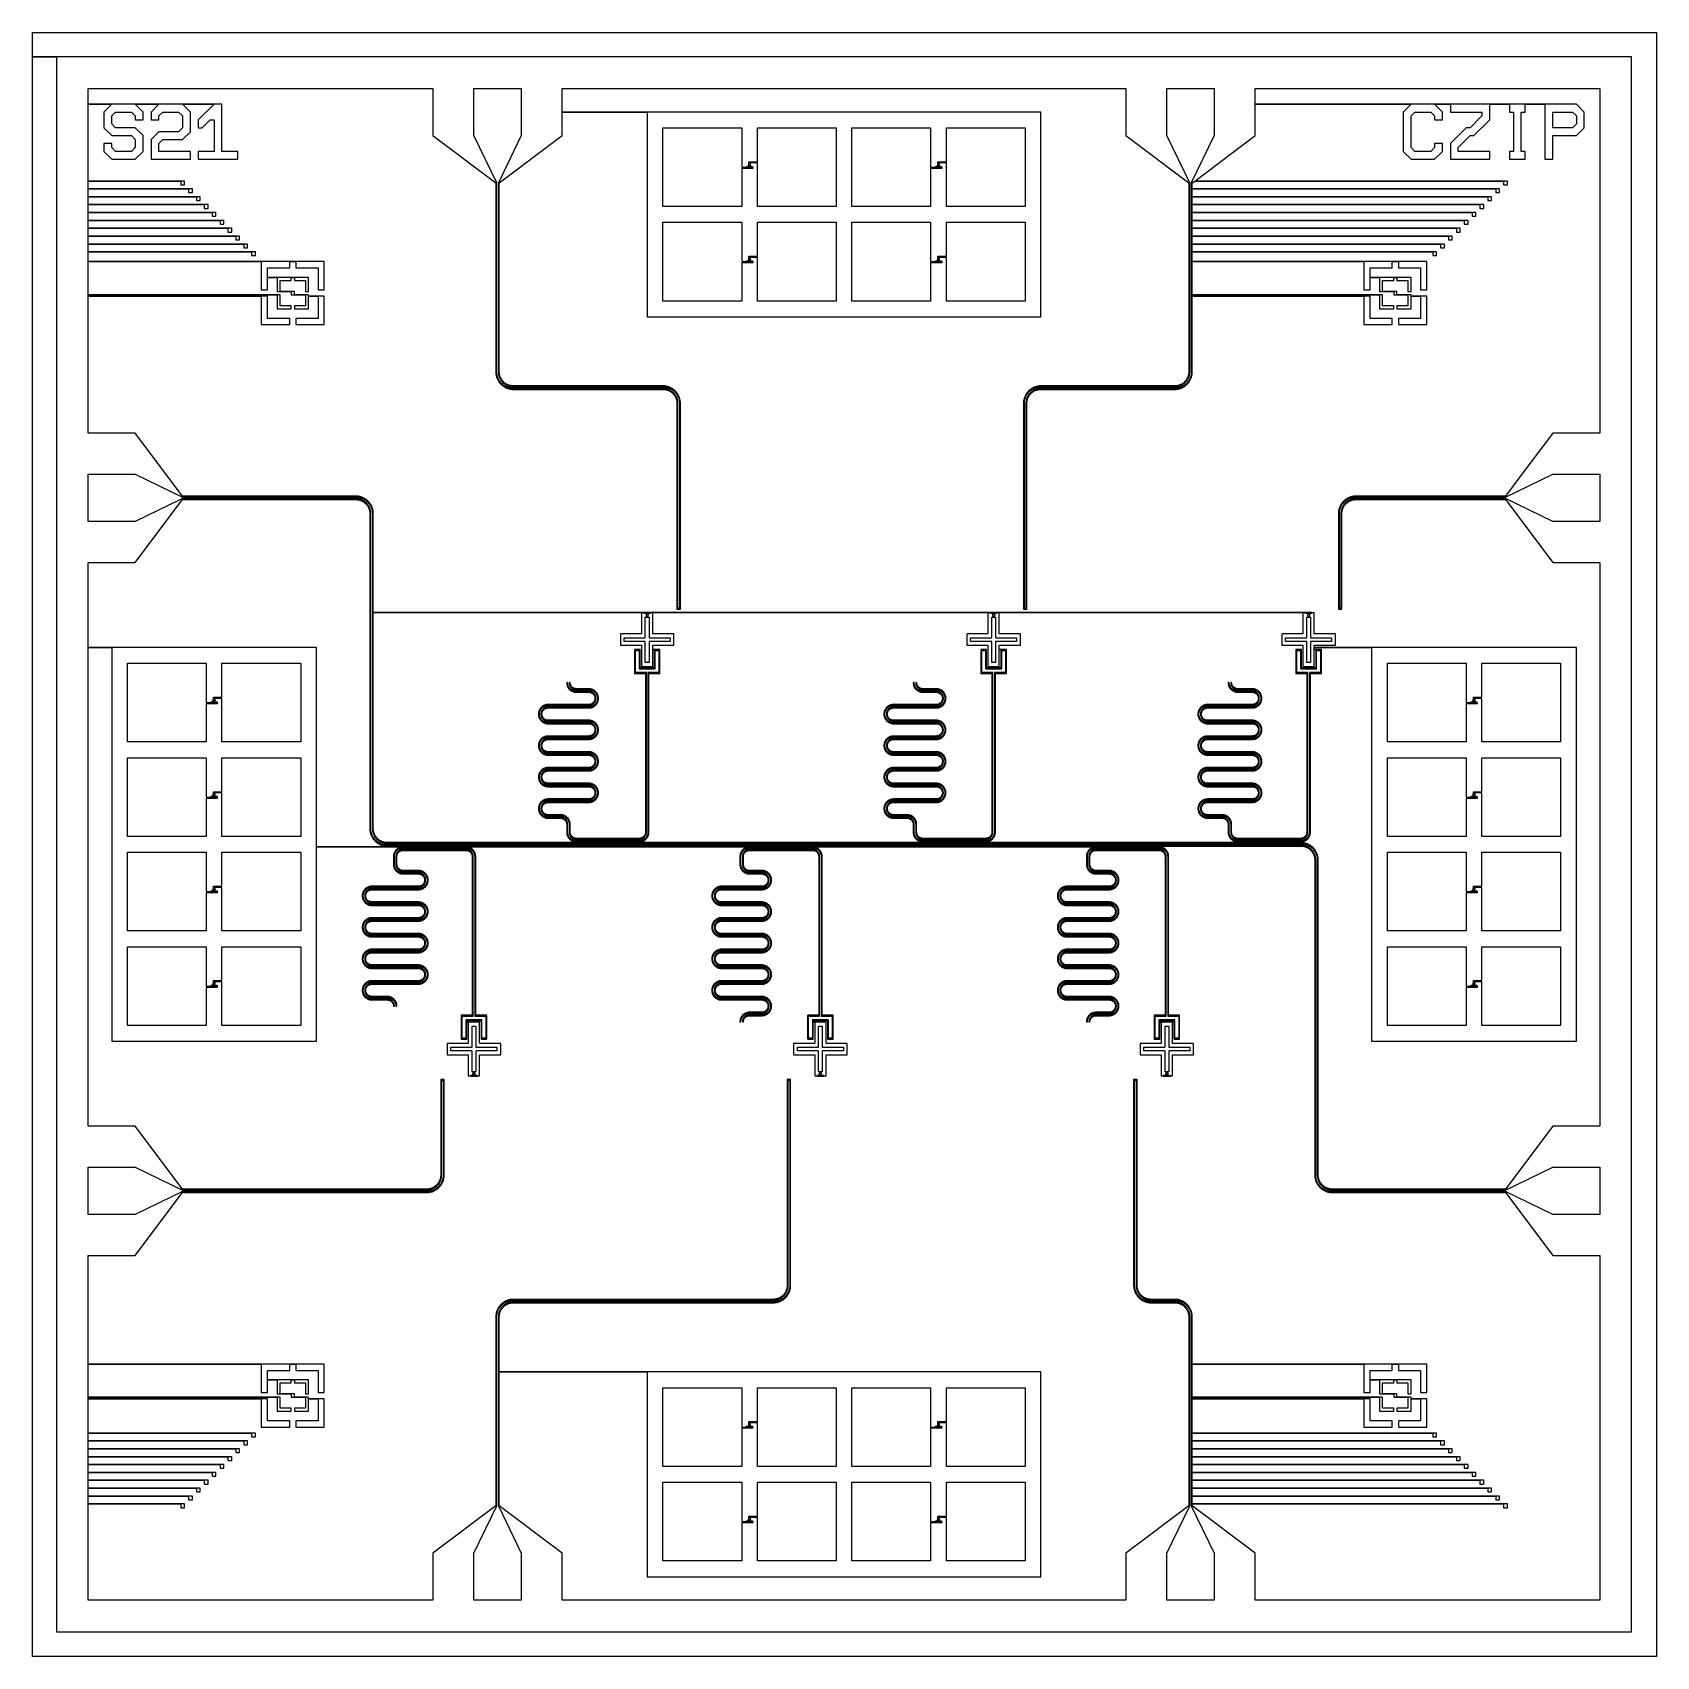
# Model space of a CAD drawing. Extents: x -3354 to 6958, y 9496 to 19808.
import ezdxf

# ---------------------------------------------------------------- set-up
doc = ezdxf.new("R2010")
doc.units = 0
doc.layers.add('L136D1_1t1_SIS_junction', color=2, linetype='CONTINUOUS')
doc.layers.add('L1D0', color=3, linetype='CONTINUOUS')

msp = doc.modelspace()

# ---------------------------------------------------------------- linework, layer by layer
at = {"layer": 'L136D1_1t1_SIS_junction'}
for points in [[(1182.83, 18951.013), (1182.83, 18952.513), (1180.305, 18952.513), (1180.257, 18952.518), (1180.208, 18952.527), (1180.161, 18952.542), (1180.116, 18952.56), (1180.073, 18952.584), (1180.032, 18952.611), (1179.994, 18952.642), (1179.959, 18952.677), (1179.928, 18952.715), (1179.901, 18952.756), (1179.877, 18952.799), (1179.859, 18952.844), (1179.844, 18952.891), (1179.835, 18952.94), (1179.83, 18952.988), (1179.83, 18957.538), (1179.835, 18957.586), (1179.844, 18957.635), (1179.859, 18957.682), (1179.877, 18957.727), (1179.901, 18957.77), (1179.928, 18957.811), (1179.959, 18957.849), (1179.994, 18957.884), (1180.032, 18957.915), (1180.073, 18957.942), (1180.116, 18957.966), (1180.161, 18957.984), (1180.208, 18957.999), (1180.257, 18958.008), (1180.305, 18958.013), (1192.815, 18958.013), (1189.58, 18961.249), (1188.873, 18960.542), (1188.859, 18960.556), (1189.566, 18961.263), (1188.859, 18961.97), (1188.873, 18961.984), (1189.58, 18961.277), (1192.815, 18964.513), (1192.845, 18964.513), (1189.594, 18961.263), (1192.845, 18958.013), (1193.355, 18958.013), (1193.403, 18958.008), (1193.452, 18957.999), (1193.499, 18957.984), (1193.544, 18957.966), (1193.587, 18957.942), (1193.628, 18957.915), (1193.666, 18957.884), (1193.701, 18957.849), (1193.732, 18957.811), (1193.759, 18957.77), (1193.783, 18957.727), (1193.801, 18957.682), (1193.816, 18957.635), (1193.825, 18957.586), (1193.83, 18957.538), (1193.83, 18954.988), (1193.835, 18954.94), (1193.844, 18954.891), (1193.859, 18954.844), (1193.877, 18954.799), (1193.901, 18954.756), (1193.928, 18954.715), (1193.959, 18954.677), (1193.994, 18954.642), (1194.032, 18954.611), (1194.073, 18954.584), (1194.116, 18954.56), (1194.161, 18954.542), (1194.208, 18954.527), (1194.257, 18954.518), (1194.305, 18954.513), (1203.355, 18954.513), (1203.403, 18954.518), (1203.452, 18954.527), (1203.499, 18954.542), (1203.544, 18954.56), (1203.587, 18954.584), (1203.628, 18954.611), (1203.666, 18954.642), (1203.701, 18954.677), (1203.732, 18954.715), (1203.759, 18954.756), (1203.783, 18954.799), (1203.801, 18954.844), (1203.816, 18954.891), (1203.825, 18954.94), (1203.83, 18954.988), (1203.83, 18957.538), (1203.835, 18957.586), (1203.844, 18957.635), (1203.859, 18957.682), (1203.877, 18957.727), (1203.901, 18957.77), (1203.928, 18957.811), (1203.959, 18957.849), (1203.969, 18957.859), (1200.58, 18961.249), (1199.873, 18960.542), (1199.859, 18960.556), (1200.566, 18961.263), (1199.859, 18961.97), (1199.873, 18961.984), (1200.58, 18961.277), (1203.815, 18964.513), (1192.815, 18964.513), (1192.83, 18964.528), (1192.83, 18965.513), (1193.83, 18965.513), (1193.83, 18972.738), (1193.835, 18972.786), (1193.844, 18972.835), (1193.859, 18972.882), (1193.877, 18972.927), (1193.901, 18972.97), (1193.928, 18973.011), (1193.959, 18973.049), (1193.994, 18973.084), (1194.032, 18973.115), (1194.073, 18973.142), (1194.116, 18973.166), (1194.161, 18973.184), (1194.208, 18973.199), (1194.257, 18973.208), (1194.305, 18973.213), (1194.83, 18973.213), (1194.83, 18979.513), (1202.83, 18979.513), (1202.83, 18973.213), (1203.355, 18973.213), (1203.403, 18973.208), (1203.452, 18973.199), (1203.499, 18973.184), (1203.544, 18973.166), (1203.587, 18973.142), (1203.628, 18973.115), (1203.666, 18973.084), (1203.701, 18973.049), (1203.732, 18973.011), (1203.759, 18972.97), (1203.783, 18972.927), (1203.801, 18972.882), (1203.816, 18972.835), (1203.825, 18972.786), (1203.83, 18972.738), (1203.83, 18965.513), (1204.83, 18965.513), (1204.83, 18964.513), (1203.845, 18964.513), (1200.594, 18961.263), (1203.984, 18957.874), (1203.994, 18957.884), (1204.032, 18957.915), (1204.073, 18957.942), (1204.116, 18957.966), (1204.161, 18957.984), (1204.208, 18957.999), (1204.257, 18958.008), (1204.305, 18958.013), (1217.355, 18958.013), (1217.403, 18958.008), (1217.452, 18957.999), (1217.499, 18957.984), (1217.544, 18957.966), (1217.587, 18957.942), (1217.628, 18957.915), (1217.666, 18957.884), (1217.701, 18957.849), (1217.732, 18957.811), (1217.759, 18957.77), (1217.783, 18957.727), (1217.801, 18957.682), (1217.816, 18957.635), (1217.825, 18957.586), (1217.83, 18957.538), (1217.83, 18952.988), (1217.825, 18952.94), (1217.816, 18952.891), (1217.801, 18952.844), (1217.783, 18952.799), (1217.759, 18952.756), (1217.732, 18952.715), (1217.701, 18952.677), (1217.666, 18952.642), (1217.628, 18952.611), (1217.587, 18952.584), (1217.544, 18952.56), (1217.499, 18952.542), (1217.452, 18952.527), (1217.403, 18952.518), (1217.355, 18952.513), (1214.83, 18952.513), (1214.83, 18951.013)], [(2382.83, 18951.013), (2382.83, 18952.513), (2380.305, 18952.513), (2380.257, 18952.518), (2380.208, 18952.527), (2380.161, 18952.542), (2380.116, 18952.56), (2380.073, 18952.584), (2380.032, 18952.611), (2379.994, 18952.642), (2379.959, 18952.677), (2379.928, 18952.715), (2379.901, 18952.756), (2379.877, 18952.799), (2379.859, 18952.844), (2379.844, 18952.891), (2379.835, 18952.94), (2379.83, 18952.988), (2379.83, 18957.538), (2379.835, 18957.586), (2379.844, 18957.635), (2379.859, 18957.682), (2379.877, 18957.727), (2379.901, 18957.77), (2379.928, 18957.811), (2379.959, 18957.849), (2379.994, 18957.884), (2380.032, 18957.915), (2380.073, 18957.942), (2380.116, 18957.966), (2380.161, 18957.984), (2380.208, 18957.999), (2380.257, 18958.008), (2380.305, 18958.013), (2392.815, 18958.013), (2389.58, 18961.249), (2388.873, 18960.542), (2388.859, 18960.556), (2389.566, 18961.263), (2388.859, 18961.97), (2388.873, 18961.984), (2389.58, 18961.277), (2392.815, 18964.513), (2392.845, 18964.513), (2389.594, 18961.263), (2392.845, 18958.013), (2393.355, 18958.013), (2393.403, 18958.008), (2393.452, 18957.999), (2393.499, 18957.984), (2393.544, 18957.966), (2393.587, 18957.942), (2393.628, 18957.915), (2393.666, 18957.884), (2393.701, 18957.849), (2393.732, 18957.811), (2393.759, 18957.77), (2393.783, 18957.727), (2393.801, 18957.682), (2393.816, 18957.635), (2393.825, 18957.586), (2393.83, 18957.538), (2393.83, 18954.988), (2393.835, 18954.94), (2393.844, 18954.891), (2393.859, 18954.844), (2393.877, 18954.799), (2393.901, 18954.756), (2393.928, 18954.715), (2393.959, 18954.677), (2393.994, 18954.642), (2394.032, 18954.611), (2394.073, 18954.584), (2394.116, 18954.56), (2394.161, 18954.542), (2394.208, 18954.527), (2394.257, 18954.518), (2394.305, 18954.513), (2403.355, 18954.513), (2403.403, 18954.518), (2403.452, 18954.527), (2403.499, 18954.542), (2403.544, 18954.56), (2403.587, 18954.584), (2403.628, 18954.611), (2403.666, 18954.642), (2403.701, 18954.677), (2403.732, 18954.715), (2403.759, 18954.756), (2403.783, 18954.799), (2403.801, 18954.844), (2403.816, 18954.891), (2403.825, 18954.94), (2403.83, 18954.988), (2403.83, 18957.538), (2403.835, 18957.586), (2403.844, 18957.635), (2403.859, 18957.682), (2403.877, 18957.727), (2403.901, 18957.77), (2403.928, 18957.811), (2403.959, 18957.849), (2403.969, 18957.859), (2400.58, 18961.249), (2399.873, 18960.542), (2399.859, 18960.556), (2400.566, 18961.263), (2399.859, 18961.97), (2399.873, 18961.984), (2400.58, 18961.277), (2403.815, 18964.513), (2392.815, 18964.513), (2392.83, 18964.528), (2392.83, 18965.513), (2393.83, 18965.513), (2393.83, 18972.738), (2393.835, 18972.786), (2393.844, 18972.835), (2393.859, 18972.882), (2393.877, 18972.927), (2393.901, 18972.97), (2393.928, 18973.011), (2393.959, 18973.049), (2393.994, 18973.084), (2394.032, 18973.115), (2394.073, 18973.142), (2394.116, 18973.166), (2394.161, 18973.184), (2394.208, 18973.199), (2394.257, 18973.208), (2394.305, 18973.213), (2394.83, 18973.213), (2394.83, 18979.513), (2402.83, 18979.513), (2402.83, 18973.213), (2403.355, 18973.213), (2403.403, 18973.208), (2403.452, 18973.199), (2403.499, 18973.184), (2403.544, 18973.166), (2403.587, 18973.142), (2403.628, 18973.115), (2403.666, 18973.084), (2403.701, 18973.049), (2403.732, 18973.011), (2403.759, 18972.97), (2403.783, 18972.927), (2403.801, 18972.882), (2403.816, 18972.835), (2403.825, 18972.786), (2403.83, 18972.738), (2403.83, 18965.513), (2404.83, 18965.513), (2404.83, 18964.513), (2403.845, 18964.513), (2400.594, 18961.263), (2403.984, 18957.874), (2403.994, 18957.884), (2404.032, 18957.915), (2404.073, 18957.942), (2404.116, 18957.966), (2404.161, 18957.984), (2404.208, 18957.999), (2404.257, 18958.008), (2404.305, 18958.013), (2417.355, 18958.013), (2417.403, 18958.008), (2417.452, 18957.999), (2417.499, 18957.984), (2417.544, 18957.966), (2417.587, 18957.942), (2417.628, 18957.915), (2417.666, 18957.884), (2417.701, 18957.849), (2417.732, 18957.811), (2417.759, 18957.77), (2417.783, 18957.727), (2417.801, 18957.682), (2417.816, 18957.635), (2417.825, 18957.586), (2417.83, 18957.538), (2417.83, 18952.988), (2417.825, 18952.94), (2417.816, 18952.891), (2417.801, 18952.844), (2417.783, 18952.799), (2417.759, 18952.756), (2417.732, 18952.715), (2417.701, 18952.677), (2417.666, 18952.642), (2417.628, 18952.611), (2417.587, 18952.584), (2417.544, 18952.56), (2417.499, 18952.542), (2417.452, 18952.527), (2417.403, 18952.518), (2417.355, 18952.513), (2414.83, 18952.513), (2414.83, 18951.013)], [(1182.83, 18351.013), (1182.83, 18352.513), (1180.305, 18352.513), (1180.257, 18352.518), (1180.208, 18352.527), (1180.161, 18352.542), (1180.116, 18352.56), (1180.073, 18352.584), (1180.032, 18352.611), (1179.994, 18352.642), (1179.959, 18352.677), (1179.928, 18352.715), (1179.901, 18352.756), (1179.877, 18352.799), (1179.859, 18352.844), (1179.844, 18352.891), (1179.835, 18352.94), (1179.83, 18352.988), (1179.83, 18357.538), (1179.835, 18357.586), (1179.844, 18357.635), (1179.859, 18357.682), (1179.877, 18357.727), (1179.901, 18357.77), (1179.928, 18357.811), (1179.959, 18357.849), (1179.994, 18357.884), (1180.032, 18357.915), (1180.073, 18357.942), (1180.116, 18357.966), (1180.161, 18357.984), (1180.208, 18357.999), (1180.257, 18358.008), (1180.305, 18358.013), (1192.815, 18358.013), (1189.58, 18361.249), (1188.873, 18360.542), (1188.859, 18360.556), (1189.566, 18361.263), (1188.859, 18361.97), (1188.873, 18361.984), (1189.58, 18361.277), (1192.815, 18364.513), (1192.845, 18364.513), (1189.594, 18361.263), (1192.845, 18358.013), (1193.355, 18358.013), (1193.403, 18358.008), (1193.452, 18357.999), (1193.499, 18357.984), (1193.544, 18357.966), (1193.587, 18357.942), (1193.628, 18357.915), (1193.666, 18357.884), (1193.701, 18357.849), (1193.732, 18357.811), (1193.759, 18357.77), (1193.783, 18357.727), (1193.801, 18357.682), (1193.816, 18357.635), (1193.825, 18357.586), (1193.83, 18357.538), (1193.83, 18354.988), (1193.835, 18354.94), (1193.844, 18354.891), (1193.859, 18354.844), (1193.877, 18354.799), (1193.901, 18354.756), (1193.928, 18354.715), (1193.959, 18354.677), (1193.994, 18354.642), (1194.032, 18354.611), (1194.073, 18354.584), (1194.116, 18354.56), (1194.161, 18354.542), (1194.208, 18354.527), (1194.257, 18354.518), (1194.305, 18354.513), (1203.355, 18354.513), (1203.403, 18354.518), (1203.452, 18354.527), (1203.499, 18354.542), (1203.544, 18354.56), (1203.587, 18354.584), (1203.628, 18354.611), (1203.666, 18354.642), (1203.701, 18354.677), (1203.732, 18354.715), (1203.759, 18354.756), (1203.783, 18354.799), (1203.801, 18354.844), (1203.816, 18354.891), (1203.825, 18354.94), (1203.83, 18354.988), (1203.83, 18357.538), (1203.835, 18357.586), (1203.844, 18357.635), (1203.859, 18357.682), (1203.877, 18357.727), (1203.901, 18357.77), (1203.928, 18357.811), (1203.959, 18357.849), (1203.969, 18357.859), (1200.58, 18361.249), (1199.873, 18360.542), (1199.859, 18360.556), (1200.566, 18361.263), (1199.859, 18361.97), (1199.873, 18361.984), (1200.58, 18361.277), (1203.815, 18364.513), (1192.815, 18364.513), (1192.83, 18364.528), (1192.83, 18365.513), (1193.83, 18365.513), (1193.83, 18372.738), (1193.835, 18372.786), (1193.844, 18372.835), (1193.859, 18372.882), (1193.877, 18372.927), (1193.901, 18372.97), (1193.928, 18373.011), (1193.959, 18373.049), (1193.994, 18373.084), (1194.032, 18373.115), (1194.073, 18373.142), (1194.116, 18373.166), (1194.161, 18373.184), (1194.208, 18373.199), (1194.257, 18373.208), (1194.305, 18373.213), (1194.83, 18373.213), (1194.83, 18379.513), (1202.83, 18379.513), (1202.83, 18373.213), (1203.355, 18373.213), (1203.403, 18373.208), (1203.452, 18373.199), (1203.499, 18373.184), (1203.544, 18373.166), (1203.587, 18373.142), (1203.628, 18373.115), (1203.666, 18373.084), (1203.701, 18373.049), (1203.732, 18373.011), (1203.759, 18372.97), (1203.783, 18372.927), (1203.801, 18372.882), (1203.816, 18372.835), (1203.825, 18372.786), (1203.83, 18372.738), (1203.83, 18365.513), (1204.83, 18365.513), (1204.83, 18364.513), (1203.845, 18364.513), (1200.594, 18361.263), (1203.984, 18357.874), (1203.994, 18357.884), (1204.032, 18357.915), (1204.073, 18357.942), (1204.116, 18357.966), (1204.161, 18357.984), (1204.208, 18357.999), (1204.257, 18358.008), (1204.305, 18358.013), (1217.355, 18358.013), (1217.403, 18358.008), (1217.452, 18357.999), (1217.499, 18357.984), (1217.544, 18357.966), (1217.587, 18357.942), (1217.628, 18357.915), (1217.666, 18357.884), (1217.701, 18357.849), (1217.732, 18357.811), (1217.759, 18357.77), (1217.783, 18357.727), (1217.801, 18357.682), (1217.816, 18357.635), (1217.825, 18357.586), (1217.83, 18357.538), (1217.83, 18352.988), (1217.825, 18352.94), (1217.816, 18352.891), (1217.801, 18352.844), (1217.783, 18352.799), (1217.759, 18352.756), (1217.732, 18352.715), (1217.701, 18352.677), (1217.666, 18352.642), (1217.628, 18352.611), (1217.587, 18352.584), (1217.544, 18352.56), (1217.499, 18352.542), (1217.452, 18352.527), (1217.403, 18352.518), (1217.355, 18352.513), (1214.83, 18352.513), (1214.83, 18351.013)], [(2382.83, 18351.013), (2382.83, 18352.513), (2380.305, 18352.513), (2380.257, 18352.518), (2380.208, 18352.527), (2380.161, 18352.542), (2380.116, 18352.56), (2380.073, 18352.584), (2380.032, 18352.611), (2379.994, 18352.642), (2379.959, 18352.677), (2379.928, 18352.715), (2379.901, 18352.756), (2379.877, 18352.799), (2379.859, 18352.844), (2379.844, 18352.891), (2379.835, 18352.94), (2379.83, 18352.988), (2379.83, 18357.538), (2379.835, 18357.586), (2379.844, 18357.635), (2379.859, 18357.682), (2379.877, 18357.727), (2379.901, 18357.77), (2379.928, 18357.811), (2379.959, 18357.849), (2379.994, 18357.884), (2380.032, 18357.915), (2380.073, 18357.942), (2380.116, 18357.966), (2380.161, 18357.984), (2380.208, 18357.999), (2380.257, 18358.008), (2380.305, 18358.013), (2392.815, 18358.013), (2389.58, 18361.249), (2388.873, 18360.542), (2388.859, 18360.556), (2389.566, 18361.263), (2388.859, 18361.97), (2388.873, 18361.984), (2389.58, 18361.277), (2392.815, 18364.513), (2392.845, 18364.513), (2389.594, 18361.263), (2392.845, 18358.013), (2393.355, 18358.013), (2393.403, 18358.008), (2393.452, 18357.999), (2393.499, 18357.984), (2393.544, 18357.966), (2393.587, 18357.942), (2393.628, 18357.915), (2393.666, 18357.884), (2393.701, 18357.849), (2393.732, 18357.811), (2393.759, 18357.77), (2393.783, 18357.727), (2393.801, 18357.682), (2393.816, 18357.635), (2393.825, 18357.586), (2393.83, 18357.538), (2393.83, 18354.988), (2393.835, 18354.94), (2393.844, 18354.891), (2393.859, 18354.844), (2393.877, 18354.799), (2393.901, 18354.756), (2393.928, 18354.715), (2393.959, 18354.677), (2393.994, 18354.642), (2394.032, 18354.611), (2394.073, 18354.584), (2394.116, 18354.56), (2394.161, 18354.542), (2394.208, 18354.527), (2394.257, 18354.518), (2394.305, 18354.513), (2403.355, 18354.513), (2403.403, 18354.518), (2403.452, 18354.527), (2403.499, 18354.542), (2403.544, 18354.56), (2403.587, 18354.584), (2403.628, 18354.611), (2403.666, 18354.642), (2403.701, 18354.677), (2403.732, 18354.715), (2403.759, 18354.756), (2403.783, 18354.799), (2403.801, 18354.844), (2403.816, 18354.891), (2403.825, 18354.94), (2403.83, 18354.988), (2403.83, 18357.538), (2403.835, 18357.586), (2403.844, 18357.635), (2403.859, 18357.682), (2403.877, 18357.727), (2403.901, 18357.77), (2403.928, 18357.811), (2403.959, 18357.849), (2403.969, 18357.859), (2400.58, 18361.249), (2399.873, 18360.542), (2399.859, 18360.556), (2400.566, 18361.263), (2399.859, 18361.97), (2399.873, 18361.984), (2400.58, 18361.277), (2403.815, 18364.513), (2392.815, 18364.513), (2392.83, 18364.528), (2392.83, 18365.513), (2393.83, 18365.513), (2393.83, 18372.738), (2393.835, 18372.786), (2393.844, 18372.835), (2393.859, 18372.882), (2393.877, 18372.927), (2393.901, 18372.97), (2393.928, 18373.011), (2393.959, 18373.049), (2393.994, 18373.084), (2394.032, 18373.115), (2394.073, 18373.142), (2394.116, 18373.166), (2394.161, 18373.184), (2394.208, 18373.199), (2394.257, 18373.208), (2394.305, 18373.213), (2394.83, 18373.213), (2394.83, 18379.513), (2402.83, 18379.513), (2402.83, 18373.213), (2403.355, 18373.213), (2403.403, 18373.208), (2403.452, 18373.199), (2403.499, 18373.184), (2403.544, 18373.166), (2403.587, 18373.142), (2403.628, 18373.115), (2403.666, 18373.084), (2403.701, 18373.049), (2403.732, 18373.011), (2403.759, 18372.97), (2403.783, 18372.927), (2403.801, 18372.882), (2403.816, 18372.835), (2403.825, 18372.786), (2403.83, 18372.738), (2403.83, 18365.513), (2404.83, 18365.513), (2404.83, 18364.513), (2403.845, 18364.513), (2400.594, 18361.263), (2403.984, 18357.874), (2403.994, 18357.884), (2404.032, 18357.915), (2404.073, 18357.942), (2404.116, 18357.966), (2404.161, 18357.984), (2404.208, 18357.999), (2404.257, 18358.008), (2404.305, 18358.013), (2417.355, 18358.013), (2417.403, 18358.008), (2417.452, 18357.999), (2417.499, 18357.984), (2417.544, 18357.966), (2417.587, 18357.942), (2417.628, 18357.915), (2417.666, 18357.884), (2417.701, 18357.849), (2417.732, 18357.811), (2417.759, 18357.77), (2417.783, 18357.727), (2417.801, 18357.682), (2417.816, 18357.635), (2417.825, 18357.586), (2417.83, 18357.538), (2417.83, 18352.988), (2417.825, 18352.94), (2417.816, 18352.891), (2417.801, 18352.844), (2417.783, 18352.799), (2417.759, 18352.756), (2417.732, 18352.715), (2417.701, 18352.677), (2417.666, 18352.642), (2417.628, 18352.611), (2417.587, 18352.584), (2417.544, 18352.56), (2417.499, 18352.542), (2417.452, 18352.527), (2417.403, 18352.518), (2417.355, 18352.513), (2414.83, 18352.513), (2414.83, 18351.013)], [(544.83, 16096.513), (544.83, 16102.813), (544.305, 16102.813), (544.257, 16102.818), (544.208, 16102.827), (544.161, 16102.842), (544.116, 16102.86), (544.073, 16102.884), (544.032, 16102.911), (543.994, 16102.942), (543.959, 16102.977), (543.928, 16103.015), (543.901, 16103.056), (543.877, 16103.099), (543.859, 16103.144), (543.844, 16103.191), (543.835, 16103.24), (543.83, 16103.288), (543.83, 16110.513), (542.83, 16110.513), (542.83, 16111.513), (543.815, 16111.513), (547.066, 16114.763), (543.676, 16118.152), (543.666, 16118.142), (543.628, 16118.111), (543.587, 16118.084), (543.544, 16118.06), (543.499, 16118.042), (543.452, 16118.027), (543.403, 16118.018), (543.355, 16118.013), (530.305, 16118.013), (530.257, 16118.018), (530.208, 16118.027), (530.161, 16118.042), (530.116, 16118.06), (530.073, 16118.084), (530.032, 16118.111), (529.994, 16118.142), (529.959, 16118.177), (529.928, 16118.215), (529.901, 16118.256), (529.877, 16118.299), (529.859, 16118.344), (529.844, 16118.391), (529.835, 16118.44), (529.83, 16118.488), (529.83, 16121.513), (544.305, 16121.513), (544.257, 16121.508), (544.208, 16121.499), (544.161, 16121.484), (544.116, 16121.466), (544.073, 16121.442), (544.032, 16121.415), (543.994, 16121.384), (543.959, 16121.349), (543.928, 16121.311), (543.901, 16121.27), (543.877, 16121.227), (543.859, 16121.182), (543.844, 16121.135), (543.835, 16121.086), (543.83, 16121.038), (543.83, 16118.488), (543.825, 16118.44), (543.816, 16118.391), (543.801, 16118.344), (543.783, 16118.299), (543.759, 16118.256), (543.732, 16118.215), (543.701, 16118.177), (543.691, 16118.167), (547.08, 16114.777), (547.787, 16115.484), (547.801, 16115.47), (547.094, 16114.763), (547.801, 16114.056), (547.787, 16114.042), (547.08, 16114.749), (543.845, 16111.513), (554.815, 16111.513), (558.066, 16114.763), (554.815, 16118.013), (554.305, 16118.013), (554.257, 16118.018), (554.208, 16118.027), (554.161, 16118.042), (554.116, 16118.06), (554.073, 16118.084), (554.032, 16118.111), (553.994, 16118.142), (553.959, 16118.177), (553.928, 16118.215), (553.901, 16118.256), (553.877, 16118.299), (553.859, 16118.344), (553.844, 16118.391), (553.835, 16118.44), (553.83, 16118.488), (553.83, 16121.038), (553.825, 16121.086), (553.816, 16121.135), (553.801, 16121.182), (553.783, 16121.227), (553.759, 16121.27), (553.732, 16121.311), (553.701, 16121.349), (553.666, 16121.384), (553.628, 16121.415), (553.587, 16121.442), (553.544, 16121.466), (553.499, 16121.484), (553.452, 16121.499), (553.403, 16121.508), (553.355, 16121.513), (529.83, 16121.513), (529.83, 16123.038), (529.835, 16123.086), (529.844, 16123.135), (529.859, 16123.182), (529.877, 16123.227), (529.901, 16123.27), (529.928, 16123.311), (529.959, 16123.349), (529.994, 16123.384), (530.032, 16123.415), (530.073, 16123.442), (530.116, 16123.466), (530.161, 16123.484), (530.208, 16123.499), (530.257, 16123.508), (530.305, 16123.513), (532.83, 16123.513), (532.83, 16125.013), (564.83, 16125.013), (564.83, 16123.513), (567.355, 16123.513), (567.403, 16123.508), (567.452, 16123.499), (567.499, 16123.484), (567.544, 16123.466), (567.587, 16123.442), (567.628, 16123.415), (567.666, 16123.384), (567.701, 16123.349), (567.732, 16123.311), (567.759, 16123.27), (567.783, 16123.227), (567.801, 16123.182), (567.816, 16123.135), (567.825, 16123.086), (567.83, 16123.038), (567.83, 16118.488), (567.825, 16118.44), (567.816, 16118.391), (567.801, 16118.344), (567.783, 16118.299), (567.759, 16118.256), (567.732, 16118.215), (567.701, 16118.177), (567.666, 16118.142), (567.628, 16118.111), (567.587, 16118.084), (567.544, 16118.06), (567.499, 16118.042), (567.452, 16118.027), (567.403, 16118.018), (567.355, 16118.013), (554.845, 16118.013), (558.08, 16114.777), (558.787, 16115.484), (558.801, 16115.47), (558.094, 16114.763), (558.801, 16114.056), (558.787, 16114.042), (558.08, 16114.749), (554.83, 16111.498), (554.83, 16110.513), (553.83, 16110.513), (553.83, 16103.288), (553.825, 16103.24), (553.816, 16103.191), (553.801, 16103.144), (553.783, 16103.099), (553.759, 16103.056), (553.732, 16103.015), (553.701, 16102.977), (553.666, 16102.942), (553.628, 16102.911), (553.587, 16102.884), (553.544, 16102.86), (553.499, 16102.842), (553.452, 16102.827), (553.403, 16102.818), (553.355, 16102.813), (552.83, 16102.813), (552.83, 16096.513)], [(2744.83, 16096.513), (2744.83, 16102.813), (2744.305, 16102.813), (2744.257, 16102.818), (2744.208, 16102.827), (2744.161, 16102.842), (2744.116, 16102.86), (2744.073, 16102.884), (2744.032, 16102.911), (2743.994, 16102.942), (2743.959, 16102.977), (2743.928, 16103.015), (2743.901, 16103.056), (2743.877, 16103.099), (2743.859, 16103.144), (2743.844, 16103.191), (2743.835, 16103.24), (2743.83, 16103.288), (2743.83, 16110.513), (2742.83, 16110.513), (2742.83, 16111.513), (2743.815, 16111.513), (2747.066, 16114.763), (2743.676, 16118.152), (2743.666, 16118.142), (2743.628, 16118.111), (2743.587, 16118.084), (2743.544, 16118.06), (2743.499, 16118.042), (2743.452, 16118.027), (2743.403, 16118.018), (2743.355, 16118.013), (2730.305, 16118.013), (2730.257, 16118.018), (2730.208, 16118.027), (2730.161, 16118.042), (2730.116, 16118.06), (2730.073, 16118.084), (2730.032, 16118.111), (2729.994, 16118.142), (2729.959, 16118.177), (2729.928, 16118.215), (2729.901, 16118.256), (2729.877, 16118.299), (2729.859, 16118.344), (2729.844, 16118.391), (2729.835, 16118.44), (2729.83, 16118.488), (2729.83, 16121.513), (2744.305, 16121.513), (2744.257, 16121.508), (2744.208, 16121.499), (2744.161, 16121.484), (2744.116, 16121.466), (2744.073, 16121.442), (2744.032, 16121.415), (2743.994, 16121.384), (2743.959, 16121.349), (2743.928, 16121.311), (2743.901, 16121.27), (2743.877, 16121.227), (2743.859, 16121.182), (2743.844, 16121.135), (2743.835, 16121.086), (2743.83, 16121.038), (2743.83, 16118.488), (2743.825, 16118.44), (2743.816, 16118.391), (2743.801, 16118.344), (2743.783, 16118.299), (2743.759, 16118.256), (2743.732, 16118.215), (2743.701, 16118.177), (2743.691, 16118.167), (2747.08, 16114.777), (2747.787, 16115.484), (2747.801, 16115.47), (2747.094, 16114.763), (2747.801, 16114.056), (2747.787, 16114.042), (2747.08, 16114.749), (2743.845, 16111.513), (2754.815, 16111.513), (2758.066, 16114.763), (2754.815, 16118.013), (2754.305, 16118.013), (2754.257, 16118.018), (2754.208, 16118.027), (2754.161, 16118.042), (2754.116, 16118.06), (2754.073, 16118.084), (2754.032, 16118.111), (2753.994, 16118.142), (2753.959, 16118.177), (2753.928, 16118.215), (2753.901, 16118.256), (2753.877, 16118.299), (2753.859, 16118.344), (2753.844, 16118.391), (2753.835, 16118.44), (2753.83, 16118.488), (2753.83, 16121.038), (2753.825, 16121.086), (2753.816, 16121.135), (2753.801, 16121.182), (2753.783, 16121.227), (2753.759, 16121.27), (2753.732, 16121.311), (2753.701, 16121.349), (2753.666, 16121.384), (2753.628, 16121.415), (2753.587, 16121.442), (2753.544, 16121.466), (2753.499, 16121.484), (2753.452, 16121.499), (2753.403, 16121.508), (2753.355, 16121.513), (2729.83, 16121.513), (2729.83, 16123.038), (2729.835, 16123.086), (2729.844, 16123.135), (2729.859, 16123.182), (2729.877, 16123.227), (2729.901, 16123.27), (2729.928, 16123.311), (2729.959, 16123.349), (2729.994, 16123.384), (2730.032, 16123.415), (2730.073, 16123.442), (2730.116, 16123.466), (2730.161, 16123.484), (2730.208, 16123.499), (2730.257, 16123.508), (2730.305, 16123.513), (2732.83, 16123.513), (2732.83, 16125.013), (2764.83, 16125.013), (2764.83, 16123.513), (2767.355, 16123.513), (2767.403, 16123.508), (2767.452, 16123.499), (2767.499, 16123.484), (2767.544, 16123.466), (2767.587, 16123.442), (2767.628, 16123.415), (2767.666, 16123.384), (2767.701, 16123.349), (2767.732, 16123.311), (2767.759, 16123.27), (2767.783, 16123.227), (2767.801, 16123.182), (2767.816, 16123.135), (2767.825, 16123.086), (2767.83, 16123.038), (2767.83, 16118.488), (2767.825, 16118.44), (2767.816, 16118.391), (2767.801, 16118.344), (2767.783, 16118.299), (2767.759, 16118.256), (2767.732, 16118.215), (2767.701, 16118.177), (2767.666, 16118.142), (2767.628, 16118.111), (2767.587, 16118.084), (2767.544, 16118.06), (2767.499, 16118.042), (2767.452, 16118.027), (2767.403, 16118.018), (2767.355, 16118.013), (2754.845, 16118.013), (2758.08, 16114.777), (2758.787, 16115.484), (2758.801, 16115.47), (2758.094, 16114.763), (2758.801, 16114.056), (2758.787, 16114.042), (2758.08, 16114.749), (2754.83, 16111.498), (2754.83, 16110.513), (2753.83, 16110.513), (2753.83, 16103.288), (2753.825, 16103.24), (2753.816, 16103.191), (2753.801, 16103.144), (2753.783, 16103.099), (2753.759, 16103.056), (2753.732, 16103.015), (2753.701, 16102.977), (2753.666, 16102.942), (2753.628, 16102.911), (2753.587, 16102.884), (2753.544, 16102.86), (2753.499, 16102.842), (2753.452, 16102.827), (2753.403, 16102.818), (2753.355, 16102.813), (2752.83, 16102.813), (2752.83, 16096.513)], [(4744.83, 16096.513), (4744.83, 16102.813), (4744.305, 16102.813), (4744.257, 16102.818), (4744.208, 16102.827), (4744.161, 16102.842), (4744.116, 16102.86), (4744.073, 16102.884), (4744.032, 16102.911), (4743.994, 16102.942), (4743.959, 16102.977), (4743.928, 16103.015), (4743.901, 16103.056), (4743.877, 16103.099), (4743.859, 16103.144), (4743.844, 16103.191), (4743.835, 16103.24), (4743.83, 16103.288), (4743.83, 16110.513), (4742.83, 16110.513), (4742.83, 16111.513), (4743.815, 16111.513), (4747.066, 16114.763), (4743.676, 16118.152), (4743.666, 16118.142), (4743.628, 16118.111), (4743.587, 16118.084), (4743.544, 16118.06), (4743.499, 16118.042), (4743.452, 16118.027), (4743.403, 16118.018), (4743.355, 16118.013), (4730.305, 16118.013), (4730.257, 16118.018), (4730.208, 16118.027), (4730.161, 16118.042), (4730.116, 16118.06), (4730.073, 16118.084), (4730.032, 16118.111), (4729.994, 16118.142), (4729.959, 16118.177), (4729.928, 16118.215), (4729.901, 16118.256), (4729.877, 16118.299), (4729.859, 16118.344), (4729.844, 16118.391), (4729.835, 16118.44), (4729.83, 16118.488), (4729.83, 16121.513), (4744.305, 16121.513), (4744.257, 16121.508), (4744.208, 16121.499), (4744.161, 16121.484), (4744.116, 16121.466), (4744.073, 16121.442), (4744.032, 16121.415), (4743.994, 16121.384), (4743.959, 16121.349), (4743.928, 16121.311), (4743.901, 16121.27), (4743.877, 16121.227), (4743.859, 16121.182), (4743.844, 16121.135), (4743.835, 16121.086), (4743.83, 16121.038), (4743.83, 16118.488), (4743.825, 16118.44), (4743.816, 16118.391), (4743.801, 16118.344), (4743.783, 16118.299), (4743.759, 16118.256), (4743.732, 16118.215), (4743.701, 16118.177), (4743.691, 16118.167), (4747.08, 16114.777), (4747.787, 16115.484), (4747.801, 16115.47), (4747.094, 16114.763), (4747.801, 16114.056), (4747.787, 16114.042), (4747.08, 16114.749), (4743.845, 16111.513), (4754.815, 16111.513), (4758.066, 16114.763), (4754.815, 16118.013), (4754.305, 16118.013), (4754.257, 16118.018), (4754.208, 16118.027), (4754.161, 16118.042), (4754.116, 16118.06), (4754.073, 16118.084), (4754.032, 16118.111), (4753.994, 16118.142), (4753.959, 16118.177), (4753.928, 16118.215), (4753.901, 16118.256), (4753.877, 16118.299), (4753.859, 16118.344), (4753.844, 16118.391), (4753.835, 16118.44), (4753.83, 16118.488), (4753.83, 16121.038), (4753.825, 16121.086), (4753.816, 16121.135), (4753.801, 16121.182), (4753.783, 16121.227), (4753.759, 16121.27), (4753.732, 16121.311), (4753.701, 16121.349), (4753.666, 16121.384), (4753.628, 16121.415), (4753.587, 16121.442), (4753.544, 16121.466), (4753.499, 16121.484), (4753.452, 16121.499), (4753.403, 16121.508), (4753.355, 16121.513), (4729.83, 16121.513), (4729.83, 16123.038), (4729.835, 16123.086), (4729.844, 16123.135), (4729.859, 16123.182), (4729.877, 16123.227), (4729.901, 16123.27), (4729.928, 16123.311), (4729.959, 16123.349), (4729.994, 16123.384), (4730.032, 16123.415), (4730.073, 16123.442), (4730.116, 16123.466), (4730.161, 16123.484), (4730.208, 16123.499), (4730.257, 16123.508), (4730.305, 16123.513), (4732.83, 16123.513), (4732.83, 16125.013), (4764.83, 16125.013), (4764.83, 16123.513), (4767.355, 16123.513), (4767.403, 16123.508), (4767.452, 16123.499), (4767.499, 16123.484), (4767.544, 16123.466), (4767.587, 16123.442), (4767.628, 16123.415), (4767.666, 16123.384), (4767.701, 16123.349), (4767.732, 16123.311), (4767.759, 16123.27), (4767.783, 16123.227), (4767.801, 16123.182), (4767.816, 16123.135), (4767.825, 16123.086), (4767.83, 16123.038), (4767.83, 16118.488), (4767.825, 16118.44), (4767.816, 16118.391), (4767.801, 16118.344), (4767.783, 16118.299), (4767.759, 16118.256), (4767.732, 16118.215), (4767.701, 16118.177), (4767.666, 16118.142), (4767.628, 16118.111), (4767.587, 16118.084), (4767.544, 16118.06), (4767.499, 16118.042), (4767.452, 16118.027), (4767.403, 16118.018), (4767.355, 16118.013), (4754.845, 16118.013), (4758.08, 16114.777), (4758.787, 16115.484), (4758.801, 16115.47), (4758.094, 16114.763), (4758.801, 16114.056), (4758.787, 16114.042), (4758.08, 16114.749), (4754.83, 16111.498), (4754.83, 16110.513), (4753.83, 16110.513), (4753.83, 16103.288), (4753.825, 16103.24), (4753.816, 16103.191), (4753.801, 16103.144), (4753.783, 16103.099), (4753.759, 16103.056), (4753.732, 16103.015), (4753.701, 16102.977), (4753.666, 16102.942), (4753.628, 16102.911), (4753.587, 16102.884), (4753.544, 16102.86), (4753.499, 16102.842), (4753.452, 16102.827), (4753.403, 16102.818), (4753.355, 16102.813), (4752.83, 16102.813), (4752.83, 16096.513)], [(-2217.17, 15551.013), (-2217.17, 15552.513), (-2219.695, 15552.513), (-2219.743, 15552.518), (-2219.792, 15552.527), (-2219.839, 15552.542), (-2219.884, 15552.56), (-2219.927, 15552.584), (-2219.968, 15552.611), (-2220.006, 15552.642), (-2220.041, 15552.677), (-2220.072, 15552.715), (-2220.099, 15552.756), (-2220.123, 15552.799), (-2220.141, 15552.844), (-2220.156, 15552.891), (-2220.165, 15552.94), (-2220.17, 15552.988), (-2220.17, 15557.538), (-2220.165, 15557.586), (-2220.156, 15557.635), (-2220.141, 15557.682), (-2220.123, 15557.727), (-2220.099, 15557.77), (-2220.072, 15557.811), (-2220.041, 15557.849), (-2220.006, 15557.884), (-2219.968, 15557.915), (-2219.927, 15557.942), (-2219.884, 15557.966), (-2219.839, 15557.984), (-2219.792, 15557.999), (-2219.743, 15558.008), (-2219.695, 15558.013), (-2207.185, 15558.013), (-2210.42, 15561.249), (-2211.127, 15560.542), (-2211.141, 15560.556), (-2210.434, 15561.263), (-2211.141, 15561.97), (-2211.127, 15561.984), (-2210.42, 15561.277), (-2207.185, 15564.513), (-2207.155, 15564.513), (-2210.406, 15561.263), (-2207.155, 15558.013), (-2206.645, 15558.013), (-2206.597, 15558.008), (-2206.548, 15557.999), (-2206.501, 15557.984), (-2206.456, 15557.966), (-2206.413, 15557.942), (-2206.372, 15557.915), (-2206.334, 15557.884), (-2206.299, 15557.849), (-2206.268, 15557.811), (-2206.241, 15557.77), (-2206.217, 15557.727), (-2206.199, 15557.682), (-2206.184, 15557.635), (-2206.175, 15557.586), (-2206.17, 15557.538), (-2206.17, 15554.988), (-2206.165, 15554.94), (-2206.156, 15554.891), (-2206.141, 15554.844), (-2206.123, 15554.799), (-2206.099, 15554.756), (-2206.072, 15554.715), (-2206.041, 15554.677), (-2206.006, 15554.642), (-2205.968, 15554.611), (-2205.927, 15554.584), (-2205.884, 15554.56), (-2205.839, 15554.542), (-2205.792, 15554.527), (-2205.743, 15554.518), (-2205.695, 15554.513), (-2196.645, 15554.513), (-2196.597, 15554.518), (-2196.548, 15554.527), (-2196.501, 15554.542), (-2196.456, 15554.56), (-2196.413, 15554.584), (-2196.372, 15554.611), (-2196.334, 15554.642), (-2196.299, 15554.677), (-2196.268, 15554.715), (-2196.241, 15554.756), (-2196.217, 15554.799), (-2196.199, 15554.844), (-2196.184, 15554.891), (-2196.175, 15554.94), (-2196.17, 15554.988), (-2196.17, 15557.538), (-2196.165, 15557.586), (-2196.156, 15557.635), (-2196.141, 15557.682), (-2196.123, 15557.727), (-2196.099, 15557.77), (-2196.072, 15557.811), (-2196.041, 15557.849), (-2196.031, 15557.859), (-2199.42, 15561.249), (-2200.127, 15560.542), (-2200.141, 15560.556), (-2199.434, 15561.263), (-2200.141, 15561.97), (-2200.127, 15561.984), (-2199.42, 15561.277), (-2196.185, 15564.513), (-2207.185, 15564.513), (-2207.17, 15564.528), (-2207.17, 15565.513), (-2206.17, 15565.513), (-2206.17, 15572.738), (-2206.165, 15572.786), (-2206.156, 15572.835), (-2206.141, 15572.882), (-2206.123, 15572.927), (-2206.099, 15572.97), (-2206.072, 15573.011), (-2206.041, 15573.049), (-2206.006, 15573.084), (-2205.968, 15573.115), (-2205.927, 15573.142), (-2205.884, 15573.166), (-2205.839, 15573.184), (-2205.792, 15573.199), (-2205.743, 15573.208), (-2205.695, 15573.213), (-2205.17, 15573.213), (-2205.17, 15579.513), (-2197.17, 15579.513), (-2197.17, 15573.213), (-2196.645, 15573.213), (-2196.597, 15573.208), (-2196.548, 15573.199), (-2196.501, 15573.184), (-2196.456, 15573.166), (-2196.413, 15573.142), (-2196.372, 15573.115), (-2196.334, 15573.084), (-2196.299, 15573.049), (-2196.268, 15573.011), (-2196.241, 15572.97), (-2196.217, 15572.927), (-2196.199, 15572.882), (-2196.184, 15572.835), (-2196.175, 15572.786), (-2196.17, 15572.738), (-2196.17, 15565.513), (-2195.17, 15565.513), (-2195.17, 15564.513), (-2196.155, 15564.513), (-2199.406, 15561.263), (-2196.016, 15557.874), (-2196.006, 15557.884), (-2195.968, 15557.915), (-2195.927, 15557.942), (-2195.884, 15557.966), (-2195.839, 15557.984), (-2195.792, 15557.999), (-2195.743, 15558.008), (-2195.695, 15558.013), (-2182.645, 15558.013), (-2182.597, 15558.008), (-2182.548, 15557.999), (-2182.501, 15557.984), (-2182.456, 15557.966), (-2182.413, 15557.942), (-2182.372, 15557.915), (-2182.334, 15557.884), (-2182.299, 15557.849), (-2182.268, 15557.811), (-2182.241, 15557.77), (-2182.217, 15557.727), (-2182.199, 15557.682), (-2182.184, 15557.635), (-2182.175, 15557.586), (-2182.17, 15557.538), (-2182.17, 15552.988), (-2182.175, 15552.94), (-2182.184, 15552.891), (-2182.199, 15552.844), (-2182.217, 15552.799), (-2182.241, 15552.756), (-2182.268, 15552.715), (-2182.299, 15552.677), (-2182.334, 15552.642), (-2182.372, 15552.611), (-2182.413, 15552.584), (-2182.456, 15552.56), (-2182.501, 15552.542), (-2182.548, 15552.527), (-2182.597, 15552.518), (-2182.645, 15552.513), (-2185.17, 15552.513), (-2185.17, 15551.013)], [(5782.83, 15551.013), (5782.83, 15552.513), (5780.305, 15552.513), (5780.257, 15552.518), (5780.208, 15552.527), (5780.161, 15552.542), (5780.116, 15552.56), (5780.073, 15552.584), (5780.032, 15552.611), (5779.994, 15552.642), (5779.959, 15552.677), (5779.928, 15552.715), (5779.901, 15552.756), (5779.877, 15552.799), (5779.859, 15552.844), (5779.844, 15552.891), (5779.835, 15552.94), (5779.83, 15552.988), (5779.83, 15557.538), (5779.835, 15557.586), (5779.844, 15557.635), (5779.859, 15557.682), (5779.877, 15557.727), (5779.901, 15557.77), (5779.928, 15557.811), (5779.959, 15557.849), (5779.994, 15557.884), (5780.032, 15557.915), (5780.073, 15557.942), (5780.116, 15557.966), (5780.161, 15557.984), (5780.208, 15557.999), (5780.257, 15558.008), (5780.305, 15558.013), (5792.815, 15558.013), (5789.58, 15561.249), (5788.873, 15560.542), (5788.859, 15560.556), (5789.566, 15561.263), (5788.859, 15561.97), (5788.873, 15561.984), (5789.58, 15561.277), (5792.815, 15564.513), (5792.845, 15564.513), (5789.594, 15561.263), (5792.845, 15558.013), (5793.355, 15558.013), (5793.403, 15558.008), (5793.452, 15557.999), (5793.499, 15557.984), (5793.544, 15557.966), (5793.587, 15557.942), (5793.628, 15557.915), (5793.666, 15557.884), (5793.701, 15557.849), (5793.732, 15557.811), (5793.759, 15557.77), (5793.783, 15557.727), (5793.801, 15557.682), (5793.816, 15557.635), (5793.825, 15557.586), (5793.83, 15557.538), (5793.83, 15554.988), (5793.835, 15554.94), (5793.844, 15554.891), (5793.859, 15554.844), (5793.877, 15554.799), (5793.901, 15554.756), (5793.928, 15554.715), (5793.959, 15554.677), (5793.994, 15554.642), (5794.032, 15554.611), (5794.073, 15554.584), (5794.116, 15554.56), (5794.161, 15554.542), (5794.208, 15554.527), (5794.257, 15554.518), (5794.305, 15554.513), (5803.355, 15554.513), (5803.403, 15554.518), (5803.452, 15554.527), (5803.499, 15554.542), (5803.544, 15554.56), (5803.587, 15554.584), (5803.628, 15554.611), (5803.666, 15554.642), (5803.701, 15554.677), (5803.732, 15554.715), (5803.759, 15554.756), (5803.783, 15554.799), (5803.801, 15554.844), (5803.816, 15554.891), (5803.825, 15554.94), (5803.83, 15554.988), (5803.83, 15557.538), (5803.835, 15557.586), (5803.844, 15557.635), (5803.859, 15557.682), (5803.877, 15557.727), (5803.901, 15557.77), (5803.928, 15557.811), (5803.959, 15557.849), (5803.969, 15557.859), (5800.58, 15561.249), (5799.873, 15560.542), (5799.859, 15560.556), (5800.566, 15561.263), (5799.859, 15561.97), (5799.873, 15561.984), (5800.58, 15561.277), (5803.815, 15564.513), (5792.815, 15564.513), (5792.83, 15564.528), (5792.83, 15565.513), (5793.83, 15565.513), (5793.83, 15572.738), (5793.835, 15572.786), (5793.844, 15572.835), (5793.859, 15572.882), (5793.877, 15572.927), (5793.901, 15572.97), (5793.928, 15573.011), (5793.959, 15573.049), (5793.994, 15573.084), (5794.032, 15573.115), (5794.073, 15573.142), (5794.116, 15573.166), (5794.161, 15573.184), (5794.208, 15573.199), (5794.257, 15573.208), (5794.305, 15573.213), (5794.83, 15573.213), (5794.83, 15579.513), (5802.83, 15579.513), (5802.83, 15573.213), (5803.355, 15573.213), (5803.403, 15573.208), (5803.452, 15573.199), (5803.499, 15573.184), (5803.544, 15573.166), (5803.587, 15573.142), (5803.628, 15573.115), (5803.666, 15573.084), (5803.701, 15573.049), (5803.732, 15573.011), (5803.759, 15572.97), (5803.783, 15572.927), (5803.801, 15572.882), (5803.816, 15572.835), (5803.825, 15572.786), (5803.83, 15572.738), (5803.83, 15565.513), (5804.83, 15565.513), (5804.83, 15564.513), (5803.845, 15564.513), (5800.594, 15561.263), (5803.984, 15557.874), (5803.994, 15557.884), (5804.032, 15557.915), (5804.073, 15557.942), (5804.116, 15557.966), (5804.161, 15557.984), (5804.208, 15557.999), (5804.257, 15558.008), (5804.305, 15558.013), (5817.355, 15558.013), (5817.403, 15558.008), (5817.452, 15557.999), (5817.499, 15557.984), (5817.544, 15557.966), (5817.587, 15557.942), (5817.628, 15557.915), (5817.666, 15557.884), (5817.701, 15557.849), (5817.732, 15557.811), (5817.759, 15557.77), (5817.783, 15557.727), (5817.801, 15557.682), (5817.816, 15557.635), (5817.825, 15557.586), (5817.83, 15557.538), (5817.83, 15552.988), (5817.825, 15552.94), (5817.816, 15552.891), (5817.801, 15552.844), (5817.783, 15552.799), (5817.759, 15552.756), (5817.732, 15552.715), (5817.701, 15552.677), (5817.666, 15552.642), (5817.628, 15552.611), (5817.587, 15552.584), (5817.544, 15552.56), (5817.499, 15552.542), (5817.452, 15552.527), (5817.403, 15552.518), (5817.355, 15552.513), (5814.83, 15552.513), (5814.83, 15551.013)], [(-2217.17, 14951.013), (-2217.17, 14952.513), (-2219.695, 14952.513), (-2219.743, 14952.518), (-2219.792, 14952.527), (-2219.839, 14952.542), (-2219.884, 14952.56), (-2219.927, 14952.584), (-2219.968, 14952.611), (-2220.006, 14952.642), (-2220.041, 14952.677), (-2220.072, 14952.715), (-2220.099, 14952.756), (-2220.123, 14952.799), (-2220.141, 14952.844), (-2220.156, 14952.891), (-2220.165, 14952.94), (-2220.17, 14952.988), (-2220.17, 14957.538), (-2220.165, 14957.586), (-2220.156, 14957.635), (-2220.141, 14957.682), (-2220.123, 14957.727), (-2220.099, 14957.77), (-2220.072, 14957.811), (-2220.041, 14957.849), (-2220.006, 14957.884), (-2219.968, 14957.915), (-2219.927, 14957.942), (-2219.884, 14957.966), (-2219.839, 14957.984), (-2219.792, 14957.999), (-2219.743, 14958.008), (-2219.695, 14958.013), (-2207.185, 14958.013), (-2210.42, 14961.249), (-2211.127, 14960.542), (-2211.141, 14960.556), (-2210.434, 14961.263), (-2211.141, 14961.97), (-2211.127, 14961.984), (-2210.42, 14961.277), (-2207.185, 14964.513), (-2207.155, 14964.513), (-2210.406, 14961.263), (-2207.155, 14958.013), (-2206.645, 14958.013), (-2206.597, 14958.008), (-2206.548, 14957.999), (-2206.501, 14957.984), (-2206.456, 14957.966), (-2206.413, 14957.942), (-2206.372, 14957.915), (-2206.334, 14957.884), (-2206.299, 14957.849), (-2206.268, 14957.811), (-2206.241, 14957.77), (-2206.217, 14957.727), (-2206.199, 14957.682), (-2206.184, 14957.635), (-2206.175, 14957.586), (-2206.17, 14957.538), (-2206.17, 14954.988), (-2206.165, 14954.94), (-2206.156, 14954.891), (-2206.141, 14954.844), (-2206.123, 14954.799), (-2206.099, 14954.756), (-2206.072, 14954.715), (-2206.041, 14954.677), (-2206.006, 14954.642), (-2205.968, 14954.611), (-2205.927, 14954.584), (-2205.884, 14954.56), (-2205.839, 14954.542), (-2205.792, 14954.527), (-2205.743, 14954.518), (-2205.695, 14954.513), (-2196.645, 14954.513), (-2196.597, 14954.518), (-2196.548, 14954.527), (-2196.501, 14954.542), (-2196.456, 14954.56), (-2196.413, 14954.584), (-2196.372, 14954.611), (-2196.334, 14954.642), (-2196.299, 14954.677), (-2196.268, 14954.715), (-2196.241, 14954.756), (-2196.217, 14954.799), (-2196.199, 14954.844), (-2196.184, 14954.891), (-2196.175, 14954.94), (-2196.17, 14954.988), (-2196.17, 14957.538), (-2196.165, 14957.586), (-2196.156, 14957.635), (-2196.141, 14957.682), (-2196.123, 14957.727), (-2196.099, 14957.77), (-2196.072, 14957.811), (-2196.041, 14957.849), (-2196.031, 14957.859), (-2199.42, 14961.249), (-2200.127, 14960.542), (-2200.141, 14960.556), (-2199.434, 14961.263), (-2200.141, 14961.97), (-2200.127, 14961.984), (-2199.42, 14961.277), (-2196.185, 14964.513), (-2207.185, 14964.513), (-2207.17, 14964.528), (-2207.17, 14965.513), (-2206.17, 14965.513), (-2206.17, 14972.738), (-2206.165, 14972.786), (-2206.156, 14972.835), (-2206.141, 14972.882), (-2206.123, 14972.927), (-2206.099, 14972.97), (-2206.072, 14973.011), (-2206.041, 14973.049), (-2206.006, 14973.084), (-2205.968, 14973.115), (-2205.927, 14973.142), (-2205.884, 14973.166), (-2205.839, 14973.184), (-2205.792, 14973.199), (-2205.743, 14973.208), (-2205.695, 14973.213), (-2205.17, 14973.213), (-2205.17, 14979.513), (-2197.17, 14979.513), (-2197.17, 14973.213), (-2196.645, 14973.213), (-2196.597, 14973.208), (-2196.548, 14973.199), (-2196.501, 14973.184), (-2196.456, 14973.166), (-2196.413, 14973.142), (-2196.372, 14973.115), (-2196.334, 14973.084), (-2196.299, 14973.049), (-2196.268, 14973.011), (-2196.241, 14972.97), (-2196.217, 14972.927), (-2196.199, 14972.882), (-2196.184, 14972.835), (-2196.175, 14972.786), (-2196.17, 14972.738), (-2196.17, 14965.513), (-2195.17, 14965.513), (-2195.17, 14964.513), (-2196.155, 14964.513), (-2199.406, 14961.263), (-2196.016, 14957.874), (-2196.006, 14957.884), (-2195.968, 14957.915), (-2195.927, 14957.942), (-2195.884, 14957.966), (-2195.839, 14957.984), (-2195.792, 14957.999), (-2195.743, 14958.008), (-2195.695, 14958.013), (-2182.645, 14958.013), (-2182.597, 14958.008), (-2182.548, 14957.999), (-2182.501, 14957.984), (-2182.456, 14957.966), (-2182.413, 14957.942), (-2182.372, 14957.915), (-2182.334, 14957.884), (-2182.299, 14957.849), (-2182.268, 14957.811), (-2182.241, 14957.77), (-2182.217, 14957.727), (-2182.199, 14957.682), (-2182.184, 14957.635), (-2182.175, 14957.586), (-2182.17, 14957.538), (-2182.17, 14952.988), (-2182.175, 14952.94), (-2182.184, 14952.891), (-2182.199, 14952.844), (-2182.217, 14952.799), (-2182.241, 14952.756), (-2182.268, 14952.715), (-2182.299, 14952.677), (-2182.334, 14952.642), (-2182.372, 14952.611), (-2182.413, 14952.584), (-2182.456, 14952.56), (-2182.501, 14952.542), (-2182.548, 14952.527), (-2182.597, 14952.518), (-2182.645, 14952.513), (-2185.17, 14952.513), (-2185.17, 14951.013)], [(5782.83, 14951.013), (5782.83, 14952.513), (5780.305, 14952.513), (5780.257, 14952.518), (5780.208, 14952.527), (5780.161, 14952.542), (5780.116, 14952.56), (5780.073, 14952.584), (5780.032, 14952.611), (5779.994, 14952.642), (5779.959, 14952.677), (5779.928, 14952.715), (5779.901, 14952.756), (5779.877, 14952.799), (5779.859, 14952.844), (5779.844, 14952.891), (5779.835, 14952.94), (5779.83, 14952.988), (5779.83, 14957.538), (5779.835, 14957.586), (5779.844, 14957.635), (5779.859, 14957.682), (5779.877, 14957.727), (5779.901, 14957.77), (5779.928, 14957.811), (5779.959, 14957.849), (5779.994, 14957.884), (5780.032, 14957.915), (5780.073, 14957.942), (5780.116, 14957.966), (5780.161, 14957.984), (5780.208, 14957.999), (5780.257, 14958.008), (5780.305, 14958.013), (5792.815, 14958.013), (5789.58, 14961.249), (5788.873, 14960.542), (5788.859, 14960.556), (5789.566, 14961.263), (5788.859, 14961.97), (5788.873, 14961.984), (5789.58, 14961.277), (5792.815, 14964.513), (5792.845, 14964.513), (5789.594, 14961.263), (5792.845, 14958.013), (5793.355, 14958.013), (5793.403, 14958.008), (5793.452, 14957.999), (5793.499, 14957.984), (5793.544, 14957.966), (5793.587, 14957.942), (5793.628, 14957.915), (5793.666, 14957.884), (5793.701, 14957.849), (5793.732, 14957.811), (5793.759, 14957.77), (5793.783, 14957.727), (5793.801, 14957.682), (5793.816, 14957.635), (5793.825, 14957.586), (5793.83, 14957.538), (5793.83, 14954.988), (5793.835, 14954.94), (5793.844, 14954.891), (5793.859, 14954.844), (5793.877, 14954.799), (5793.901, 14954.756), (5793.928, 14954.715), (5793.959, 14954.677), (5793.994, 14954.642), (5794.032, 14954.611), (5794.073, 14954.584), (5794.116, 14954.56), (5794.161, 14954.542), (5794.208, 14954.527), (5794.257, 14954.518), (5794.305, 14954.513), (5803.355, 14954.513), (5803.403, 14954.518), (5803.452, 14954.527), (5803.499, 14954.542), (5803.544, 14954.56), (5803.587, 14954.584), (5803.628, 14954.611), (5803.666, 14954.642), (5803.701, 14954.677), (5803.732, 14954.715), (5803.759, 14954.756), (5803.783, 14954.799), (5803.801, 14954.844), (5803.816, 14954.891), (5803.825, 14954.94), (5803.83, 14954.988), (5803.83, 14957.538), (5803.835, 14957.586), (5803.844, 14957.635), (5803.859, 14957.682), (5803.877, 14957.727), (5803.901, 14957.77), (5803.928, 14957.811), (5803.959, 14957.849), (5803.969, 14957.859), (5800.58, 14961.249), (5799.873, 14960.542), (5799.859, 14960.556), (5800.566, 14961.263), (5799.859, 14961.97), (5799.873, 14961.984), (5800.58, 14961.277), (5803.815, 14964.513), (5792.815, 14964.513), (5792.83, 14964.528), (5792.83, 14965.513), (5793.83, 14965.513), (5793.83, 14972.738), (5793.835, 14972.786), (5793.844, 14972.835), (5793.859, 14972.882), (5793.877, 14972.927), (5793.901, 14972.97), (5793.928, 14973.011), (5793.959, 14973.049), (5793.994, 14973.084), (5794.032, 14973.115), (5794.073, 14973.142), (5794.116, 14973.166), (5794.161, 14973.184), (5794.208, 14973.199), (5794.257, 14973.208), (5794.305, 14973.213), (5794.83, 14973.213), (5794.83, 14979.513), (5802.83, 14979.513), (5802.83, 14973.213), (5803.355, 14973.213), (5803.403, 14973.208), (5803.452, 14973.199), (5803.499, 14973.184), (5803.544, 14973.166), (5803.587, 14973.142), (5803.628, 14973.115), (5803.666, 14973.084), (5803.701, 14973.049), (5803.732, 14973.011), (5803.759, 14972.97), (5803.783, 14972.927), (5803.801, 14972.882), (5803.816, 14972.835), (5803.825, 14972.786), (5803.83, 14972.738), (5803.83, 14965.513), (5804.83, 14965.513), (5804.83, 14964.513), (5803.845, 14964.513), (5800.594, 14961.263), (5803.984, 14957.874), (5803.994, 14957.884), (5804.032, 14957.915), (5804.073, 14957.942), (5804.116, 14957.966), (5804.161, 14957.984), (5804.208, 14957.999), (5804.257, 14958.008), (5804.305, 14958.013), (5817.355, 14958.013), (5817.403, 14958.008), (5817.452, 14957.999), (5817.499, 14957.984), (5817.544, 14957.966), (5817.587, 14957.942), (5817.628, 14957.915), (5817.666, 14957.884), (5817.701, 14957.849), (5817.732, 14957.811), (5817.759, 14957.77), (5817.783, 14957.727), (5817.801, 14957.682), (5817.816, 14957.635), (5817.825, 14957.586), (5817.83, 14957.538), (5817.83, 14952.988), (5817.825, 14952.94), (5817.816, 14952.891), (5817.801, 14952.844), (5817.783, 14952.799), (5817.759, 14952.756), (5817.732, 14952.715), (5817.701, 14952.677), (5817.666, 14952.642), (5817.628, 14952.611), (5817.587, 14952.584), (5817.544, 14952.56), (5817.499, 14952.542), (5817.452, 14952.527), (5817.403, 14952.518), (5817.355, 14952.513), (5814.83, 14952.513), (5814.83, 14951.013)], [(-2217.17, 14351.013), (-2217.17, 14352.513), (-2219.695, 14352.513), (-2219.743, 14352.518), (-2219.792, 14352.527), (-2219.839, 14352.542), (-2219.884, 14352.56), (-2219.927, 14352.584), (-2219.968, 14352.611), (-2220.006, 14352.642), (-2220.041, 14352.677), (-2220.072, 14352.715), (-2220.099, 14352.756), (-2220.123, 14352.799), (-2220.141, 14352.844), (-2220.156, 14352.891), (-2220.165, 14352.94), (-2220.17, 14352.988), (-2220.17, 14357.538), (-2220.165, 14357.586), (-2220.156, 14357.635), (-2220.141, 14357.682), (-2220.123, 14357.727), (-2220.099, 14357.77), (-2220.072, 14357.811), (-2220.041, 14357.849), (-2220.006, 14357.884), (-2219.968, 14357.915), (-2219.927, 14357.942), (-2219.884, 14357.966), (-2219.839, 14357.984), (-2219.792, 14357.999), (-2219.743, 14358.008), (-2219.695, 14358.013), (-2207.185, 14358.013), (-2210.42, 14361.249), (-2211.127, 14360.542), (-2211.141, 14360.556), (-2210.434, 14361.263), (-2211.141, 14361.97), (-2211.127, 14361.984), (-2210.42, 14361.277), (-2207.185, 14364.513), (-2207.155, 14364.513), (-2210.406, 14361.263), (-2207.155, 14358.013), (-2206.645, 14358.013), (-2206.597, 14358.008), (-2206.548, 14357.999), (-2206.501, 14357.984), (-2206.456, 14357.966), (-2206.413, 14357.942), (-2206.372, 14357.915), (-2206.334, 14357.884), (-2206.299, 14357.849), (-2206.268, 14357.811), (-2206.241, 14357.77), (-2206.217, 14357.727), (-2206.199, 14357.682), (-2206.184, 14357.635), (-2206.175, 14357.586), (-2206.17, 14357.538), (-2206.17, 14354.988), (-2206.165, 14354.94), (-2206.156, 14354.891), (-2206.141, 14354.844), (-2206.123, 14354.799), (-2206.099, 14354.756), (-2206.072, 14354.715), (-2206.041, 14354.677), (-2206.006, 14354.642), (-2205.968, 14354.611), (-2205.927, 14354.584), (-2205.884, 14354.56), (-2205.839, 14354.542), (-2205.792, 14354.527), (-2205.743, 14354.518), (-2205.695, 14354.513), (-2196.645, 14354.513), (-2196.597, 14354.518), (-2196.548, 14354.527), (-2196.501, 14354.542), (-2196.456, 14354.56), (-2196.413, 14354.584), (-2196.372, 14354.611), (-2196.334, 14354.642), (-2196.299, 14354.677), (-2196.268, 14354.715), (-2196.241, 14354.756), (-2196.217, 14354.799), (-2196.199, 14354.844), (-2196.184, 14354.891), (-2196.175, 14354.94), (-2196.17, 14354.988), (-2196.17, 14357.538), (-2196.165, 14357.586), (-2196.156, 14357.635), (-2196.141, 14357.682), (-2196.123, 14357.727), (-2196.099, 14357.77), (-2196.072, 14357.811), (-2196.041, 14357.849), (-2196.031, 14357.859), (-2199.42, 14361.249), (-2200.127, 14360.542), (-2200.141, 14360.556), (-2199.434, 14361.263), (-2200.141, 14361.97), (-2200.127, 14361.984), (-2199.42, 14361.277), (-2196.185, 14364.513), (-2207.185, 14364.513), (-2207.17, 14364.528), (-2207.17, 14365.513), (-2206.17, 14365.513), (-2206.17, 14372.738), (-2206.165, 14372.786), (-2206.156, 14372.835), (-2206.141, 14372.882), (-2206.123, 14372.927), (-2206.099, 14372.97), (-2206.072, 14373.011), (-2206.041, 14373.049), (-2206.006, 14373.084), (-2205.968, 14373.115), (-2205.927, 14373.142), (-2205.884, 14373.166), (-2205.839, 14373.184), (-2205.792, 14373.199), (-2205.743, 14373.208), (-2205.695, 14373.213), (-2205.17, 14373.213), (-2205.17, 14379.513), (-2197.17, 14379.513), (-2197.17, 14373.213), (-2196.645, 14373.213), (-2196.597, 14373.208), (-2196.548, 14373.199), (-2196.501, 14373.184), (-2196.456, 14373.166), (-2196.413, 14373.142), (-2196.372, 14373.115), (-2196.334, 14373.084), (-2196.299, 14373.049), (-2196.268, 14373.011), (-2196.241, 14372.97), (-2196.217, 14372.927), (-2196.199, 14372.882), (-2196.184, 14372.835), (-2196.175, 14372.786), (-2196.17, 14372.738), (-2196.17, 14365.513), (-2195.17, 14365.513), (-2195.17, 14364.513), (-2196.155, 14364.513), (-2199.406, 14361.263), (-2196.016, 14357.874), (-2196.006, 14357.884), (-2195.968, 14357.915), (-2195.927, 14357.942), (-2195.884, 14357.966), (-2195.839, 14357.984), (-2195.792, 14357.999), (-2195.743, 14358.008), (-2195.695, 14358.013), (-2182.645, 14358.013), (-2182.597, 14358.008), (-2182.548, 14357.999), (-2182.501, 14357.984), (-2182.456, 14357.966), (-2182.413, 14357.942), (-2182.372, 14357.915), (-2182.334, 14357.884), (-2182.299, 14357.849), (-2182.268, 14357.811), (-2182.241, 14357.77), (-2182.217, 14357.727), (-2182.199, 14357.682), (-2182.184, 14357.635), (-2182.175, 14357.586), (-2182.17, 14357.538), (-2182.17, 14352.988), (-2182.175, 14352.94), (-2182.184, 14352.891), (-2182.199, 14352.844), (-2182.217, 14352.799), (-2182.241, 14352.756), (-2182.268, 14352.715), (-2182.299, 14352.677), (-2182.334, 14352.642), (-2182.372, 14352.611), (-2182.413, 14352.584), (-2182.456, 14352.56), (-2182.501, 14352.542), (-2182.548, 14352.527), (-2182.597, 14352.518), (-2182.645, 14352.513), (-2185.17, 14352.513), (-2185.17, 14351.013)], [(5782.83, 14351.013), (5782.83, 14352.513), (5780.305, 14352.513), (5780.257, 14352.518), (5780.208, 14352.527), (5780.161, 14352.542), (5780.116, 14352.56), (5780.073, 14352.584), (5780.032, 14352.611), (5779.994, 14352.642), (5779.959, 14352.677), (5779.928, 14352.715), (5779.901, 14352.756), (5779.877, 14352.799), (5779.859, 14352.844), (5779.844, 14352.891), (5779.835, 14352.94), (5779.83, 14352.988), (5779.83, 14357.538), (5779.835, 14357.586), (5779.844, 14357.635), (5779.859, 14357.682), (5779.877, 14357.727), (5779.901, 14357.77), (5779.928, 14357.811), (5779.959, 14357.849), (5779.994, 14357.884), (5780.032, 14357.915), (5780.073, 14357.942), (5780.116, 14357.966), (5780.161, 14357.984), (5780.208, 14357.999), (5780.257, 14358.008), (5780.305, 14358.013), (5792.815, 14358.013), (5789.58, 14361.249), (5788.873, 14360.542), (5788.859, 14360.556), (5789.566, 14361.263), (5788.859, 14361.97), (5788.873, 14361.984), (5789.58, 14361.277), (5792.815, 14364.513), (5792.845, 14364.513), (5789.594, 14361.263), (5792.845, 14358.013), (5793.355, 14358.013), (5793.403, 14358.008), (5793.452, 14357.999), (5793.499, 14357.984), (5793.544, 14357.966), (5793.587, 14357.942), (5793.628, 14357.915), (5793.666, 14357.884), (5793.701, 14357.849), (5793.732, 14357.811), (5793.759, 14357.77), (5793.783, 14357.727), (5793.801, 14357.682), (5793.816, 14357.635), (5793.825, 14357.586), (5793.83, 14357.538), (5793.83, 14354.988), (5793.835, 14354.94), (5793.844, 14354.891), (5793.859, 14354.844), (5793.877, 14354.799), (5793.901, 14354.756), (5793.928, 14354.715), (5793.959, 14354.677), (5793.994, 14354.642), (5794.032, 14354.611), (5794.073, 14354.584), (5794.116, 14354.56), (5794.161, 14354.542), (5794.208, 14354.527), (5794.257, 14354.518), (5794.305, 14354.513), (5803.355, 14354.513), (5803.403, 14354.518), (5803.452, 14354.527), (5803.499, 14354.542), (5803.544, 14354.56), (5803.587, 14354.584), (5803.628, 14354.611), (5803.666, 14354.642), (5803.701, 14354.677), (5803.732, 14354.715), (5803.759, 14354.756), (5803.783, 14354.799), (5803.801, 14354.844), (5803.816, 14354.891), (5803.825, 14354.94), (5803.83, 14354.988), (5803.83, 14357.538), (5803.835, 14357.586), (5803.844, 14357.635), (5803.859, 14357.682), (5803.877, 14357.727), (5803.901, 14357.77), (5803.928, 14357.811), (5803.959, 14357.849), (5803.969, 14357.859), (5800.58, 14361.249), (5799.873, 14360.542), (5799.859, 14360.556), (5800.566, 14361.263), (5799.859, 14361.97), (5799.873, 14361.984), (5800.58, 14361.277), (5803.815, 14364.513), (5792.815, 14364.513), (5792.83, 14364.528), (5792.83, 14365.513), (5793.83, 14365.513), (5793.83, 14372.738), (5793.835, 14372.786), (5793.844, 14372.835), (5793.859, 14372.882), (5793.877, 14372.927), (5793.901, 14372.97), (5793.928, 14373.011), (5793.959, 14373.049), (5793.994, 14373.084), (5794.032, 14373.115), (5794.073, 14373.142), (5794.116, 14373.166), (5794.161, 14373.184), (5794.208, 14373.199), (5794.257, 14373.208), (5794.305, 14373.213), (5794.83, 14373.213), (5794.83, 14379.513), (5802.83, 14379.513), (5802.83, 14373.213), (5803.355, 14373.213), (5803.403, 14373.208), (5803.452, 14373.199), (5803.499, 14373.184), (5803.544, 14373.166), (5803.587, 14373.142), (5803.628, 14373.115), (5803.666, 14373.084), (5803.701, 14373.049), (5803.732, 14373.011), (5803.759, 14372.97), (5803.783, 14372.927), (5803.801, 14372.882), (5803.816, 14372.835), (5803.825, 14372.786), (5803.83, 14372.738), (5803.83, 14365.513), (5804.83, 14365.513), (5804.83, 14364.513), (5803.845, 14364.513), (5800.594, 14361.263), (5803.984, 14357.874), (5803.994, 14357.884), (5804.032, 14357.915), (5804.073, 14357.942), (5804.116, 14357.966), (5804.161, 14357.984), (5804.208, 14357.999), (5804.257, 14358.008), (5804.305, 14358.013), (5817.355, 14358.013), (5817.403, 14358.008), (5817.452, 14357.999), (5817.499, 14357.984), (5817.544, 14357.966), (5817.587, 14357.942), (5817.628, 14357.915), (5817.666, 14357.884), (5817.701, 14357.849), (5817.732, 14357.811), (5817.759, 14357.77), (5817.783, 14357.727), (5817.801, 14357.682), (5817.816, 14357.635), (5817.825, 14357.586), (5817.83, 14357.538), (5817.83, 14352.988), (5817.825, 14352.94), (5817.816, 14352.891), (5817.801, 14352.844), (5817.783, 14352.799), (5817.759, 14352.756), (5817.732, 14352.715), (5817.701, 14352.677), (5817.666, 14352.642), (5817.628, 14352.611), (5817.587, 14352.584), (5817.544, 14352.56), (5817.499, 14352.542), (5817.452, 14352.527), (5817.403, 14352.518), (5817.355, 14352.513), (5814.83, 14352.513), (5814.83, 14351.013)], [(-2217.17, 13751.013), (-2217.17, 13752.513), (-2219.695, 13752.513), (-2219.743, 13752.518), (-2219.792, 13752.527), (-2219.839, 13752.542), (-2219.884, 13752.56), (-2219.927, 13752.584), (-2219.968, 13752.611), (-2220.006, 13752.642), (-2220.041, 13752.677), (-2220.072, 13752.715), (-2220.099, 13752.756), (-2220.123, 13752.799), (-2220.141, 13752.844), (-2220.156, 13752.891), (-2220.165, 13752.94), (-2220.17, 13752.988), (-2220.17, 13757.538), (-2220.165, 13757.586), (-2220.156, 13757.635), (-2220.141, 13757.682), (-2220.123, 13757.727), (-2220.099, 13757.77), (-2220.072, 13757.811), (-2220.041, 13757.849), (-2220.006, 13757.884), (-2219.968, 13757.915), (-2219.927, 13757.942), (-2219.884, 13757.966), (-2219.839, 13757.984), (-2219.792, 13757.999), (-2219.743, 13758.008), (-2219.695, 13758.013), (-2207.185, 13758.013), (-2210.42, 13761.249), (-2211.127, 13760.542), (-2211.141, 13760.556), (-2210.434, 13761.263), (-2211.141, 13761.97), (-2211.127, 13761.984), (-2210.42, 13761.277), (-2207.185, 13764.513), (-2207.155, 13764.513), (-2210.406, 13761.263), (-2207.155, 13758.013), (-2206.645, 13758.013), (-2206.597, 13758.008), (-2206.548, 13757.999), (-2206.501, 13757.984), (-2206.456, 13757.966), (-2206.413, 13757.942), (-2206.372, 13757.915), (-2206.334, 13757.884), (-2206.299, 13757.849), (-2206.268, 13757.811), (-2206.241, 13757.77), (-2206.217, 13757.727), (-2206.199, 13757.682), (-2206.184, 13757.635), (-2206.175, 13757.586), (-2206.17, 13757.538), (-2206.17, 13754.988), (-2206.165, 13754.94), (-2206.156, 13754.891), (-2206.141, 13754.844), (-2206.123, 13754.799), (-2206.099, 13754.756), (-2206.072, 13754.715), (-2206.041, 13754.677), (-2206.006, 13754.642), (-2205.968, 13754.611), (-2205.927, 13754.584), (-2205.884, 13754.56), (-2205.839, 13754.542), (-2205.792, 13754.527), (-2205.743, 13754.518), (-2205.695, 13754.513), (-2196.645, 13754.513), (-2196.597, 13754.518), (-2196.548, 13754.527), (-2196.501, 13754.542), (-2196.456, 13754.56), (-2196.413, 13754.584), (-2196.372, 13754.611), (-2196.334, 13754.642), (-2196.299, 13754.677), (-2196.268, 13754.715), (-2196.241, 13754.756), (-2196.217, 13754.799), (-2196.199, 13754.844), (-2196.184, 13754.891), (-2196.175, 13754.94), (-2196.17, 13754.988), (-2196.17, 13757.538), (-2196.165, 13757.586), (-2196.156, 13757.635), (-2196.141, 13757.682), (-2196.123, 13757.727), (-2196.099, 13757.77), (-2196.072, 13757.811), (-2196.041, 13757.849), (-2196.031, 13757.859), (-2199.42, 13761.249), (-2200.127, 13760.542), (-2200.141, 13760.556), (-2199.434, 13761.263), (-2200.141, 13761.97), (-2200.127, 13761.984), (-2199.42, 13761.277), (-2196.185, 13764.513), (-2207.185, 13764.513), (-2207.17, 13764.528), (-2207.17, 13765.513), (-2206.17, 13765.513), (-2206.17, 13772.738), (-2206.165, 13772.786), (-2206.156, 13772.835), (-2206.141, 13772.882), (-2206.123, 13772.927), (-2206.099, 13772.97), (-2206.072, 13773.011), (-2206.041, 13773.049), (-2206.006, 13773.084), (-2205.968, 13773.115), (-2205.927, 13773.142), (-2205.884, 13773.166), (-2205.839, 13773.184), (-2205.792, 13773.199), (-2205.743, 13773.208), (-2205.695, 13773.213), (-2205.17, 13773.213), (-2205.17, 13779.513), (-2197.17, 13779.513), (-2197.17, 13773.213), (-2196.645, 13773.213), (-2196.597, 13773.208), (-2196.548, 13773.199), (-2196.501, 13773.184), (-2196.456, 13773.166), (-2196.413, 13773.142), (-2196.372, 13773.115), (-2196.334, 13773.084), (-2196.299, 13773.049), (-2196.268, 13773.011), (-2196.241, 13772.97), (-2196.217, 13772.927), (-2196.199, 13772.882), (-2196.184, 13772.835), (-2196.175, 13772.786), (-2196.17, 13772.738), (-2196.17, 13765.513), (-2195.17, 13765.513), (-2195.17, 13764.513), (-2196.155, 13764.513), (-2199.406, 13761.263), (-2196.016, 13757.874), (-2196.006, 13757.884), (-2195.968, 13757.915), (-2195.927, 13757.942), (-2195.884, 13757.966), (-2195.839, 13757.984), (-2195.792, 13757.999), (-2195.743, 13758.008), (-2195.695, 13758.013), (-2182.645, 13758.013), (-2182.597, 13758.008), (-2182.548, 13757.999), (-2182.501, 13757.984), (-2182.456, 13757.966), (-2182.413, 13757.942), (-2182.372, 13757.915), (-2182.334, 13757.884), (-2182.299, 13757.849), (-2182.268, 13757.811), (-2182.241, 13757.77), (-2182.217, 13757.727), (-2182.199, 13757.682), (-2182.184, 13757.635), (-2182.175, 13757.586), (-2182.17, 13757.538), (-2182.17, 13752.988), (-2182.175, 13752.94), (-2182.184, 13752.891), (-2182.199, 13752.844), (-2182.217, 13752.799), (-2182.241, 13752.756), (-2182.268, 13752.715), (-2182.299, 13752.677), (-2182.334, 13752.642), (-2182.372, 13752.611), (-2182.413, 13752.584), (-2182.456, 13752.56), (-2182.501, 13752.542), (-2182.548, 13752.527), (-2182.597, 13752.518), (-2182.645, 13752.513), (-2185.17, 13752.513), (-2185.17, 13751.013)], [(5782.83, 13751.013), (5782.83, 13752.513), (5780.305, 13752.513), (5780.257, 13752.518), (5780.208, 13752.527), (5780.161, 13752.542), (5780.116, 13752.56), (5780.073, 13752.584), (5780.032, 13752.611), (5779.994, 13752.642), (5779.959, 13752.677), (5779.928, 13752.715), (5779.901, 13752.756), (5779.877, 13752.799), (5779.859, 13752.844), (5779.844, 13752.891), (5779.835, 13752.94), (5779.83, 13752.988), (5779.83, 13757.538), (5779.835, 13757.586), (5779.844, 13757.635), (5779.859, 13757.682), (5779.877, 13757.727), (5779.901, 13757.77), (5779.928, 13757.811), (5779.959, 13757.849), (5779.994, 13757.884), (5780.032, 13757.915), (5780.073, 13757.942), (5780.116, 13757.966), (5780.161, 13757.984), (5780.208, 13757.999), (5780.257, 13758.008), (5780.305, 13758.013), (5792.815, 13758.013), (5789.58, 13761.249), (5788.873, 13760.542), (5788.859, 13760.556), (5789.566, 13761.263), (5788.859, 13761.97), (5788.873, 13761.984), (5789.58, 13761.277), (5792.815, 13764.513), (5792.845, 13764.513), (5789.594, 13761.263), (5792.845, 13758.013), (5793.355, 13758.013), (5793.403, 13758.008), (5793.452, 13757.999), (5793.499, 13757.984), (5793.544, 13757.966), (5793.587, 13757.942), (5793.628, 13757.915), (5793.666, 13757.884), (5793.701, 13757.849), (5793.732, 13757.811), (5793.759, 13757.77), (5793.783, 13757.727), (5793.801, 13757.682), (5793.816, 13757.635), (5793.825, 13757.586), (5793.83, 13757.538), (5793.83, 13754.988), (5793.835, 13754.94), (5793.844, 13754.891), (5793.859, 13754.844), (5793.877, 13754.799), (5793.901, 13754.756), (5793.928, 13754.715), (5793.959, 13754.677), (5793.994, 13754.642), (5794.032, 13754.611), (5794.073, 13754.584), (5794.116, 13754.56), (5794.161, 13754.542), (5794.208, 13754.527), (5794.257, 13754.518), (5794.305, 13754.513), (5803.355, 13754.513), (5803.403, 13754.518), (5803.452, 13754.527), (5803.499, 13754.542), (5803.544, 13754.56), (5803.587, 13754.584), (5803.628, 13754.611), (5803.666, 13754.642), (5803.701, 13754.677), (5803.732, 13754.715), (5803.759, 13754.756), (5803.783, 13754.799), (5803.801, 13754.844), (5803.816, 13754.891), (5803.825, 13754.94), (5803.83, 13754.988), (5803.83, 13757.538), (5803.835, 13757.586), (5803.844, 13757.635), (5803.859, 13757.682), (5803.877, 13757.727), (5803.901, 13757.77), (5803.928, 13757.811), (5803.959, 13757.849), (5803.969, 13757.859), (5800.58, 13761.249), (5799.873, 13760.542), (5799.859, 13760.556), (5800.566, 13761.263), (5799.859, 13761.97), (5799.873, 13761.984), (5800.58, 13761.277), (5803.815, 13764.513), (5792.815, 13764.513), (5792.83, 13764.528), (5792.83, 13765.513), (5793.83, 13765.513), (5793.83, 13772.738), (5793.835, 13772.786), (5793.844, 13772.835), (5793.859, 13772.882), (5793.877, 13772.927), (5793.901, 13772.97), (5793.928, 13773.011), (5793.959, 13773.049), (5793.994, 13773.084), (5794.032, 13773.115), (5794.073, 13773.142), (5794.116, 13773.166), (5794.161, 13773.184), (5794.208, 13773.199), (5794.257, 13773.208), (5794.305, 13773.213), (5794.83, 13773.213), (5794.83, 13779.513), (5802.83, 13779.513), (5802.83, 13773.213), (5803.355, 13773.213), (5803.403, 13773.208), (5803.452, 13773.199), (5803.499, 13773.184), (5803.544, 13773.166), (5803.587, 13773.142), (5803.628, 13773.115), (5803.666, 13773.084), (5803.701, 13773.049), (5803.732, 13773.011), (5803.759, 13772.97), (5803.783, 13772.927), (5803.801, 13772.882), (5803.816, 13772.835), (5803.825, 13772.786), (5803.83, 13772.738), (5803.83, 13765.513), (5804.83, 13765.513), (5804.83, 13764.513), (5803.845, 13764.513), (5800.594, 13761.263), (5803.984, 13757.874), (5803.994, 13757.884), (5804.032, 13757.915), (5804.073, 13757.942), (5804.116, 13757.966), (5804.161, 13757.984), (5804.208, 13757.999), (5804.257, 13758.008), (5804.305, 13758.013), (5817.355, 13758.013), (5817.403, 13758.008), (5817.452, 13757.999), (5817.499, 13757.984), (5817.544, 13757.966), (5817.587, 13757.942), (5817.628, 13757.915), (5817.666, 13757.884), (5817.701, 13757.849), (5817.732, 13757.811), (5817.759, 13757.77), (5817.783, 13757.727), (5817.801, 13757.682), (5817.816, 13757.635), (5817.825, 13757.586), (5817.83, 13757.538), (5817.83, 13752.988), (5817.825, 13752.94), (5817.816, 13752.891), (5817.801, 13752.844), (5817.783, 13752.799), (5817.759, 13752.756), (5817.732, 13752.715), (5817.701, 13752.677), (5817.666, 13752.642), (5817.628, 13752.611), (5817.587, 13752.584), (5817.544, 13752.56), (5817.499, 13752.542), (5817.452, 13752.527), (5817.403, 13752.518), (5817.355, 13752.513), (5814.83, 13752.513), (5814.83, 13751.013)], [(-567.17, 13181.013), (-567.17, 13182.513), (-569.695, 13182.513), (-569.743, 13182.518), (-569.792, 13182.527), (-569.839, 13182.542), (-569.884, 13182.56), (-569.927, 13182.584), (-569.968, 13182.611), (-570.006, 13182.642), (-570.041, 13182.677), (-570.072, 13182.715), (-570.099, 13182.756), (-570.123, 13182.799), (-570.141, 13182.844), (-570.156, 13182.891), (-570.165, 13182.94), (-570.17, 13182.988), (-570.17, 13187.538), (-570.165, 13187.586), (-570.156, 13187.635), (-570.141, 13187.682), (-570.123, 13187.727), (-570.099, 13187.77), (-570.072, 13187.811), (-570.041, 13187.849), (-570.006, 13187.884), (-569.968, 13187.915), (-569.927, 13187.942), (-569.884, 13187.966), (-569.839, 13187.984), (-569.792, 13187.999), (-569.743, 13188.008), (-569.695, 13188.013), (-557.185, 13188.013), (-560.42, 13191.249), (-561.127, 13190.542), (-561.141, 13190.556), (-560.434, 13191.263), (-561.141, 13191.97), (-561.127, 13191.984), (-560.42, 13191.277), (-557.185, 13194.513), (-557.155, 13194.513), (-560.406, 13191.263), (-557.155, 13188.013), (-556.645, 13188.013), (-556.597, 13188.008), (-556.548, 13187.999), (-556.501, 13187.984), (-556.456, 13187.966), (-556.413, 13187.942), (-556.372, 13187.915), (-556.334, 13187.884), (-556.299, 13187.849), (-556.268, 13187.811), (-556.241, 13187.77), (-556.217, 13187.727), (-556.199, 13187.682), (-556.184, 13187.635), (-556.175, 13187.586), (-556.17, 13187.538), (-556.17, 13184.988), (-556.165, 13184.94), (-556.156, 13184.891), (-556.141, 13184.844), (-556.123, 13184.799), (-556.099, 13184.756), (-556.072, 13184.715), (-556.041, 13184.677), (-556.006, 13184.642), (-555.968, 13184.611), (-555.927, 13184.584), (-555.884, 13184.56), (-555.839, 13184.542), (-555.792, 13184.527), (-555.743, 13184.518), (-555.695, 13184.513), (-546.645, 13184.513), (-546.597, 13184.518), (-546.548, 13184.527), (-546.501, 13184.542), (-546.456, 13184.56), (-546.413, 13184.584), (-546.372, 13184.611), (-546.334, 13184.642), (-546.299, 13184.677), (-546.268, 13184.715), (-546.241, 13184.756), (-546.217, 13184.799), (-546.199, 13184.844), (-546.184, 13184.891), (-546.175, 13184.94), (-546.17, 13184.988), (-546.17, 13187.538), (-546.165, 13187.586), (-546.156, 13187.635), (-546.141, 13187.682), (-546.123, 13187.727), (-546.099, 13187.77), (-546.072, 13187.811), (-546.041, 13187.849), (-546.031, 13187.859), (-549.42, 13191.249), (-550.127, 13190.542), (-550.141, 13190.556), (-549.434, 13191.263), (-550.141, 13191.97), (-550.127, 13191.984), (-549.42, 13191.277), (-546.185, 13194.513), (-557.185, 13194.513), (-557.17, 13194.528), (-557.17, 13195.513), (-556.17, 13195.513), (-556.17, 13202.738), (-556.165, 13202.786), (-556.156, 13202.835), (-556.141, 13202.882), (-556.123, 13202.927), (-556.099, 13202.97), (-556.072, 13203.011), (-556.041, 13203.049), (-556.006, 13203.084), (-555.968, 13203.115), (-555.927, 13203.142), (-555.884, 13203.166), (-555.839, 13203.184), (-555.792, 13203.199), (-555.743, 13203.208), (-555.695, 13203.213), (-555.17, 13203.213), (-555.17, 13209.513), (-547.17, 13209.513), (-547.17, 13203.213), (-546.645, 13203.213), (-546.597, 13203.208), (-546.548, 13203.199), (-546.501, 13203.184), (-546.456, 13203.166), (-546.413, 13203.142), (-546.372, 13203.115), (-546.334, 13203.084), (-546.299, 13203.049), (-546.268, 13203.011), (-546.241, 13202.97), (-546.217, 13202.927), (-546.199, 13202.882), (-546.184, 13202.835), (-546.175, 13202.786), (-546.17, 13202.738), (-546.17, 13195.513), (-545.17, 13195.513), (-545.17, 13194.513), (-546.155, 13194.513), (-549.406, 13191.263), (-546.016, 13187.874), (-546.006, 13187.884), (-545.968, 13187.915), (-545.927, 13187.942), (-545.884, 13187.966), (-545.839, 13187.984), (-545.792, 13187.999), (-545.743, 13188.008), (-545.695, 13188.013), (-532.645, 13188.013), (-532.597, 13188.008), (-532.548, 13187.999), (-532.501, 13187.984), (-532.456, 13187.966), (-532.413, 13187.942), (-532.372, 13187.915), (-532.334, 13187.884), (-532.299, 13187.849), (-532.268, 13187.811), (-532.241, 13187.77), (-532.217, 13187.727), (-532.199, 13187.682), (-532.184, 13187.635), (-532.175, 13187.586), (-532.17, 13187.538), (-532.17, 13182.988), (-532.175, 13182.94), (-532.184, 13182.891), (-532.199, 13182.844), (-532.217, 13182.799), (-532.241, 13182.756), (-532.268, 13182.715), (-532.299, 13182.677), (-532.334, 13182.642), (-532.372, 13182.611), (-532.413, 13182.584), (-532.456, 13182.56), (-532.501, 13182.542), (-532.548, 13182.527), (-532.597, 13182.518), (-532.645, 13182.513), (-535.17, 13182.513), (-535.17, 13181.013)], [(1632.83, 13181.013), (1632.83, 13182.513), (1630.305, 13182.513), (1630.257, 13182.518), (1630.208, 13182.527), (1630.161, 13182.542), (1630.116, 13182.56), (1630.073, 13182.584), (1630.032, 13182.611), (1629.994, 13182.642), (1629.959, 13182.677), (1629.928, 13182.715), (1629.901, 13182.756), (1629.877, 13182.799), (1629.859, 13182.844), (1629.844, 13182.891), (1629.835, 13182.94), (1629.83, 13182.988), (1629.83, 13187.538), (1629.835, 13187.586), (1629.844, 13187.635), (1629.859, 13187.682), (1629.877, 13187.727), (1629.901, 13187.77), (1629.928, 13187.811), (1629.959, 13187.849), (1629.994, 13187.884), (1630.032, 13187.915), (1630.073, 13187.942), (1630.116, 13187.966), (1630.161, 13187.984), (1630.208, 13187.999), (1630.257, 13188.008), (1630.305, 13188.013), (1642.815, 13188.013), (1639.58, 13191.249), (1638.873, 13190.542), (1638.859, 13190.556), (1639.566, 13191.263), (1638.859, 13191.97), (1638.873, 13191.984), (1639.58, 13191.277), (1642.815, 13194.513), (1642.845, 13194.513), (1639.594, 13191.263), (1642.845, 13188.013), (1643.355, 13188.013), (1643.403, 13188.008), (1643.452, 13187.999), (1643.499, 13187.984), (1643.544, 13187.966), (1643.587, 13187.942), (1643.628, 13187.915), (1643.666, 13187.884), (1643.701, 13187.849), (1643.732, 13187.811), (1643.759, 13187.77), (1643.783, 13187.727), (1643.801, 13187.682), (1643.816, 13187.635), (1643.825, 13187.586), (1643.83, 13187.538), (1643.83, 13184.988), (1643.835, 13184.94), (1643.844, 13184.891), (1643.859, 13184.844), (1643.877, 13184.799), (1643.901, 13184.756), (1643.928, 13184.715), (1643.959, 13184.677), (1643.994, 13184.642), (1644.032, 13184.611), (1644.073, 13184.584), (1644.116, 13184.56), (1644.161, 13184.542), (1644.208, 13184.527), (1644.257, 13184.518), (1644.305, 13184.513), (1653.355, 13184.513), (1653.403, 13184.518), (1653.452, 13184.527), (1653.499, 13184.542), (1653.544, 13184.56), (1653.587, 13184.584), (1653.628, 13184.611), (1653.666, 13184.642), (1653.701, 13184.677), (1653.732, 13184.715), (1653.759, 13184.756), (1653.783, 13184.799), (1653.801, 13184.844), (1653.816, 13184.891), (1653.825, 13184.94), (1653.83, 13184.988), (1653.83, 13187.538), (1653.835, 13187.586), (1653.844, 13187.635), (1653.859, 13187.682), (1653.877, 13187.727), (1653.901, 13187.77), (1653.928, 13187.811), (1653.959, 13187.849), (1653.969, 13187.859), (1650.58, 13191.249), (1649.873, 13190.542), (1649.859, 13190.556), (1650.566, 13191.263), (1649.859, 13191.97), (1649.873, 13191.984), (1650.58, 13191.277), (1653.815, 13194.513), (1642.815, 13194.513), (1642.83, 13194.528), (1642.83, 13195.513), (1643.83, 13195.513), (1643.83, 13202.738), (1643.835, 13202.786), (1643.844, 13202.835), (1643.859, 13202.882), (1643.877, 13202.927), (1643.901, 13202.97), (1643.928, 13203.011), (1643.959, 13203.049), (1643.994, 13203.084), (1644.032, 13203.115), (1644.073, 13203.142), (1644.116, 13203.166), (1644.161, 13203.184), (1644.208, 13203.199), (1644.257, 13203.208), (1644.305, 13203.213), (1644.83, 13203.213), (1644.83, 13209.513), (1652.83, 13209.513), (1652.83, 13203.213), (1653.355, 13203.213), (1653.403, 13203.208), (1653.452, 13203.199), (1653.499, 13203.184), (1653.544, 13203.166), (1653.587, 13203.142), (1653.628, 13203.115), (1653.666, 13203.084), (1653.701, 13203.049), (1653.732, 13203.011), (1653.759, 13202.97), (1653.783, 13202.927), (1653.801, 13202.882), (1653.816, 13202.835), (1653.825, 13202.786), (1653.83, 13202.738), (1653.83, 13195.513), (1654.83, 13195.513), (1654.83, 13194.513), (1653.845, 13194.513), (1650.594, 13191.263), (1653.984, 13187.874), (1653.994, 13187.884), (1654.032, 13187.915), (1654.073, 13187.942), (1654.116, 13187.966), (1654.161, 13187.984), (1654.208, 13187.999), (1654.257, 13188.008), (1654.305, 13188.013), (1667.355, 13188.013), (1667.403, 13188.008), (1667.452, 13187.999), (1667.499, 13187.984), (1667.544, 13187.966), (1667.587, 13187.942), (1667.628, 13187.915), (1667.666, 13187.884), (1667.701, 13187.849), (1667.732, 13187.811), (1667.759, 13187.77), (1667.783, 13187.727), (1667.801, 13187.682), (1667.816, 13187.635), (1667.825, 13187.586), (1667.83, 13187.538), (1667.83, 13182.988), (1667.825, 13182.94), (1667.816, 13182.891), (1667.801, 13182.844), (1667.783, 13182.799), (1667.759, 13182.756), (1667.732, 13182.715), (1667.701, 13182.677), (1667.666, 13182.642), (1667.628, 13182.611), (1667.587, 13182.584), (1667.544, 13182.56), (1667.499, 13182.542), (1667.452, 13182.527), (1667.403, 13182.518), (1667.355, 13182.513), (1664.83, 13182.513), (1664.83, 13181.013)], [(3832.83, 13181.013), (3832.83, 13182.513), (3830.305, 13182.513), (3830.257, 13182.518), (3830.208, 13182.527), (3830.161, 13182.542), (3830.116, 13182.56), (3830.073, 13182.584), (3830.032, 13182.611), (3829.994, 13182.642), (3829.959, 13182.677), (3829.928, 13182.715), (3829.901, 13182.756), (3829.877, 13182.799), (3829.859, 13182.844), (3829.844, 13182.891), (3829.835, 13182.94), (3829.83, 13182.988), (3829.83, 13187.538), (3829.835, 13187.586), (3829.844, 13187.635), (3829.859, 13187.682), (3829.877, 13187.727), (3829.901, 13187.77), (3829.928, 13187.811), (3829.959, 13187.849), (3829.994, 13187.884), (3830.032, 13187.915), (3830.073, 13187.942), (3830.116, 13187.966), (3830.161, 13187.984), (3830.208, 13187.999), (3830.257, 13188.008), (3830.305, 13188.013), (3842.815, 13188.013), (3839.58, 13191.249), (3838.873, 13190.542), (3838.859, 13190.556), (3839.566, 13191.263), (3838.859, 13191.97), (3838.873, 13191.984), (3839.58, 13191.277), (3842.815, 13194.513), (3842.845, 13194.513), (3839.594, 13191.263), (3842.845, 13188.013), (3843.355, 13188.013), (3843.403, 13188.008), (3843.452, 13187.999), (3843.499, 13187.984), (3843.544, 13187.966), (3843.587, 13187.942), (3843.628, 13187.915), (3843.666, 13187.884), (3843.701, 13187.849), (3843.732, 13187.811), (3843.759, 13187.77), (3843.783, 13187.727), (3843.801, 13187.682), (3843.816, 13187.635), (3843.825, 13187.586), (3843.83, 13187.538), (3843.83, 13184.988), (3843.835, 13184.94), (3843.844, 13184.891), (3843.859, 13184.844), (3843.877, 13184.799), (3843.901, 13184.756), (3843.928, 13184.715), (3843.959, 13184.677), (3843.994, 13184.642), (3844.032, 13184.611), (3844.073, 13184.584), (3844.116, 13184.56), (3844.161, 13184.542), (3844.208, 13184.527), (3844.257, 13184.518), (3844.305, 13184.513), (3853.355, 13184.513), (3853.403, 13184.518), (3853.452, 13184.527), (3853.499, 13184.542), (3853.544, 13184.56), (3853.587, 13184.584), (3853.628, 13184.611), (3853.666, 13184.642), (3853.701, 13184.677), (3853.732, 13184.715), (3853.759, 13184.756), (3853.783, 13184.799), (3853.801, 13184.844), (3853.816, 13184.891), (3853.825, 13184.94), (3853.83, 13184.988), (3853.83, 13187.538), (3853.835, 13187.586), (3853.844, 13187.635), (3853.859, 13187.682), (3853.877, 13187.727), (3853.901, 13187.77), (3853.928, 13187.811), (3853.959, 13187.849), (3853.969, 13187.859), (3850.58, 13191.249), (3849.873, 13190.542), (3849.859, 13190.556), (3850.566, 13191.263), (3849.859, 13191.97), (3849.873, 13191.984), (3850.58, 13191.277), (3853.815, 13194.513), (3842.815, 13194.513), (3842.83, 13194.528), (3842.83, 13195.513), (3843.83, 13195.513), (3843.83, 13202.738), (3843.835, 13202.786), (3843.844, 13202.835), (3843.859, 13202.882), (3843.877, 13202.927), (3843.901, 13202.97), (3843.928, 13203.011), (3843.959, 13203.049), (3843.994, 13203.084), (3844.032, 13203.115), (3844.073, 13203.142), (3844.116, 13203.166), (3844.161, 13203.184), (3844.208, 13203.199), (3844.257, 13203.208), (3844.305, 13203.213), (3844.83, 13203.213), (3844.83, 13209.513), (3852.83, 13209.513), (3852.83, 13203.213), (3853.355, 13203.213), (3853.403, 13203.208), (3853.452, 13203.199), (3853.499, 13203.184), (3853.544, 13203.166), (3853.587, 13203.142), (3853.628, 13203.115), (3853.666, 13203.084), (3853.701, 13203.049), (3853.732, 13203.011), (3853.759, 13202.97), (3853.783, 13202.927), (3853.801, 13202.882), (3853.816, 13202.835), (3853.825, 13202.786), (3853.83, 13202.738), (3853.83, 13195.513), (3854.83, 13195.513), (3854.83, 13194.513), (3853.845, 13194.513), (3850.594, 13191.263), (3853.984, 13187.874), (3853.994, 13187.884), (3854.032, 13187.915), (3854.073, 13187.942), (3854.116, 13187.966), (3854.161, 13187.984), (3854.208, 13187.999), (3854.257, 13188.008), (3854.305, 13188.013), (3867.355, 13188.013), (3867.403, 13188.008), (3867.452, 13187.999), (3867.499, 13187.984), (3867.544, 13187.966), (3867.587, 13187.942), (3867.628, 13187.915), (3867.666, 13187.884), (3867.701, 13187.849), (3867.732, 13187.811), (3867.759, 13187.77), (3867.783, 13187.727), (3867.801, 13187.682), (3867.816, 13187.635), (3867.825, 13187.586), (3867.83, 13187.538), (3867.83, 13182.988), (3867.825, 13182.94), (3867.816, 13182.891), (3867.801, 13182.844), (3867.783, 13182.799), (3867.759, 13182.756), (3867.732, 13182.715), (3867.701, 13182.677), (3867.666, 13182.642), (3867.628, 13182.611), (3867.587, 13182.584), (3867.544, 13182.56), (3867.499, 13182.542), (3867.452, 13182.527), (3867.403, 13182.518), (3867.355, 13182.513), (3864.83, 13182.513), (3864.83, 13181.013)], [(1182.83, 10951.013), (1182.83, 10952.513), (1180.305, 10952.513), (1180.257, 10952.518), (1180.208, 10952.527), (1180.161, 10952.542), (1180.116, 10952.56), (1180.073, 10952.584), (1180.032, 10952.611), (1179.994, 10952.642), (1179.959, 10952.677), (1179.928, 10952.715), (1179.901, 10952.756), (1179.877, 10952.799), (1179.859, 10952.844), (1179.844, 10952.891), (1179.835, 10952.94), (1179.83, 10952.988), (1179.83, 10957.538), (1179.835, 10957.586), (1179.844, 10957.635), (1179.859, 10957.682), (1179.877, 10957.727), (1179.901, 10957.77), (1179.928, 10957.811), (1179.959, 10957.849), (1179.994, 10957.884), (1180.032, 10957.915), (1180.073, 10957.942), (1180.116, 10957.966), (1180.161, 10957.984), (1180.208, 10957.999), (1180.257, 10958.008), (1180.305, 10958.013), (1192.815, 10958.013), (1189.58, 10961.249), (1188.873, 10960.542), (1188.859, 10960.556), (1189.566, 10961.263), (1188.859, 10961.97), (1188.873, 10961.984), (1189.58, 10961.277), (1192.815, 10964.513), (1192.845, 10964.513), (1189.594, 10961.263), (1192.845, 10958.013), (1193.355, 10958.013), (1193.403, 10958.008), (1193.452, 10957.999), (1193.499, 10957.984), (1193.544, 10957.966), (1193.587, 10957.942), (1193.628, 10957.915), (1193.666, 10957.884), (1193.701, 10957.849), (1193.732, 10957.811), (1193.759, 10957.77), (1193.783, 10957.727), (1193.801, 10957.682), (1193.816, 10957.635), (1193.825, 10957.586), (1193.83, 10957.538), (1193.83, 10954.988), (1193.835, 10954.94), (1193.844, 10954.891), (1193.859, 10954.844), (1193.877, 10954.799), (1193.901, 10954.756), (1193.928, 10954.715), (1193.959, 10954.677), (1193.994, 10954.642), (1194.032, 10954.611), (1194.073, 10954.584), (1194.116, 10954.56), (1194.161, 10954.542), (1194.208, 10954.527), (1194.257, 10954.518), (1194.305, 10954.513), (1203.355, 10954.513), (1203.403, 10954.518), (1203.452, 10954.527), (1203.499, 10954.542), (1203.544, 10954.56), (1203.587, 10954.584), (1203.628, 10954.611), (1203.666, 10954.642), (1203.701, 10954.677), (1203.732, 10954.715), (1203.759, 10954.756), (1203.783, 10954.799), (1203.801, 10954.844), (1203.816, 10954.891), (1203.825, 10954.94), (1203.83, 10954.988), (1203.83, 10957.538), (1203.835, 10957.586), (1203.844, 10957.635), (1203.859, 10957.682), (1203.877, 10957.727), (1203.901, 10957.77), (1203.928, 10957.811), (1203.959, 10957.849), (1203.969, 10957.859), (1200.58, 10961.249), (1199.873, 10960.542), (1199.859, 10960.556), (1200.566, 10961.263), (1199.859, 10961.97), (1199.873, 10961.984), (1200.58, 10961.277), (1203.815, 10964.513), (1192.815, 10964.513), (1192.83, 10964.528), (1192.83, 10965.513), (1193.83, 10965.513), (1193.83, 10972.738), (1193.835, 10972.786), (1193.844, 10972.835), (1193.859, 10972.882), (1193.877, 10972.927), (1193.901, 10972.97), (1193.928, 10973.011), (1193.959, 10973.049), (1193.994, 10973.084), (1194.032, 10973.115), (1194.073, 10973.142), (1194.116, 10973.166), (1194.161, 10973.184), (1194.208, 10973.199), (1194.257, 10973.208), (1194.305, 10973.213), (1194.83, 10973.213), (1194.83, 10979.513), (1202.83, 10979.513), (1202.83, 10973.213), (1203.355, 10973.213), (1203.403, 10973.208), (1203.452, 10973.199), (1203.499, 10973.184), (1203.544, 10973.166), (1203.587, 10973.142), (1203.628, 10973.115), (1203.666, 10973.084), (1203.701, 10973.049), (1203.732, 10973.011), (1203.759, 10972.97), (1203.783, 10972.927), (1203.801, 10972.882), (1203.816, 10972.835), (1203.825, 10972.786), (1203.83, 10972.738), (1203.83, 10965.513), (1204.83, 10965.513), (1204.83, 10964.513), (1203.845, 10964.513), (1200.594, 10961.263), (1203.984, 10957.874), (1203.994, 10957.884), (1204.032, 10957.915), (1204.073, 10957.942), (1204.116, 10957.966), (1204.161, 10957.984), (1204.208, 10957.999), (1204.257, 10958.008), (1204.305, 10958.013), (1217.355, 10958.013), (1217.403, 10958.008), (1217.452, 10957.999), (1217.499, 10957.984), (1217.544, 10957.966), (1217.587, 10957.942), (1217.628, 10957.915), (1217.666, 10957.884), (1217.701, 10957.849), (1217.732, 10957.811), (1217.759, 10957.77), (1217.783, 10957.727), (1217.801, 10957.682), (1217.816, 10957.635), (1217.825, 10957.586), (1217.83, 10957.538), (1217.83, 10952.988), (1217.825, 10952.94), (1217.816, 10952.891), (1217.801, 10952.844), (1217.783, 10952.799), (1217.759, 10952.756), (1217.732, 10952.715), (1217.701, 10952.677), (1217.666, 10952.642), (1217.628, 10952.611), (1217.587, 10952.584), (1217.544, 10952.56), (1217.499, 10952.542), (1217.452, 10952.527), (1217.403, 10952.518), (1217.355, 10952.513), (1214.83, 10952.513), (1214.83, 10951.013)], [(2382.83, 10951.013), (2382.83, 10952.513), (2380.305, 10952.513), (2380.257, 10952.518), (2380.208, 10952.527), (2380.161, 10952.542), (2380.116, 10952.56), (2380.073, 10952.584), (2380.032, 10952.611), (2379.994, 10952.642), (2379.959, 10952.677), (2379.928, 10952.715), (2379.901, 10952.756), (2379.877, 10952.799), (2379.859, 10952.844), (2379.844, 10952.891), (2379.835, 10952.94), (2379.83, 10952.988), (2379.83, 10957.538), (2379.835, 10957.586), (2379.844, 10957.635), (2379.859, 10957.682), (2379.877, 10957.727), (2379.901, 10957.77), (2379.928, 10957.811), (2379.959, 10957.849), (2379.994, 10957.884), (2380.032, 10957.915), (2380.073, 10957.942), (2380.116, 10957.966), (2380.161, 10957.984), (2380.208, 10957.999), (2380.257, 10958.008), (2380.305, 10958.013), (2392.815, 10958.013), (2389.58, 10961.249), (2388.873, 10960.542), (2388.859, 10960.556), (2389.566, 10961.263), (2388.859, 10961.97), (2388.873, 10961.984), (2389.58, 10961.277), (2392.815, 10964.513), (2392.845, 10964.513), (2389.594, 10961.263), (2392.845, 10958.013), (2393.355, 10958.013), (2393.403, 10958.008), (2393.452, 10957.999), (2393.499, 10957.984), (2393.544, 10957.966), (2393.587, 10957.942), (2393.628, 10957.915), (2393.666, 10957.884), (2393.701, 10957.849), (2393.732, 10957.811), (2393.759, 10957.77), (2393.783, 10957.727), (2393.801, 10957.682), (2393.816, 10957.635), (2393.825, 10957.586), (2393.83, 10957.538), (2393.83, 10954.988), (2393.835, 10954.94), (2393.844, 10954.891), (2393.859, 10954.844), (2393.877, 10954.799), (2393.901, 10954.756), (2393.928, 10954.715), (2393.959, 10954.677), (2393.994, 10954.642), (2394.032, 10954.611), (2394.073, 10954.584), (2394.116, 10954.56), (2394.161, 10954.542), (2394.208, 10954.527), (2394.257, 10954.518), (2394.305, 10954.513), (2403.355, 10954.513), (2403.403, 10954.518), (2403.452, 10954.527), (2403.499, 10954.542), (2403.544, 10954.56), (2403.587, 10954.584), (2403.628, 10954.611), (2403.666, 10954.642), (2403.701, 10954.677), (2403.732, 10954.715), (2403.759, 10954.756), (2403.783, 10954.799), (2403.801, 10954.844), (2403.816, 10954.891), (2403.825, 10954.94), (2403.83, 10954.988), (2403.83, 10957.538), (2403.835, 10957.586), (2403.844, 10957.635), (2403.859, 10957.682), (2403.877, 10957.727), (2403.901, 10957.77), (2403.928, 10957.811), (2403.959, 10957.849), (2403.969, 10957.859), (2400.58, 10961.249), (2399.873, 10960.542), (2399.859, 10960.556), (2400.566, 10961.263), (2399.859, 10961.97), (2399.873, 10961.984), (2400.58, 10961.277), (2403.815, 10964.513), (2392.815, 10964.513), (2392.83, 10964.528), (2392.83, 10965.513), (2393.83, 10965.513), (2393.83, 10972.738), (2393.835, 10972.786), (2393.844, 10972.835), (2393.859, 10972.882), (2393.877, 10972.927), (2393.901, 10972.97), (2393.928, 10973.011), (2393.959, 10973.049), (2393.994, 10973.084), (2394.032, 10973.115), (2394.073, 10973.142), (2394.116, 10973.166), (2394.161, 10973.184), (2394.208, 10973.199), (2394.257, 10973.208), (2394.305, 10973.213), (2394.83, 10973.213), (2394.83, 10979.513), (2402.83, 10979.513), (2402.83, 10973.213), (2403.355, 10973.213), (2403.403, 10973.208), (2403.452, 10973.199), (2403.499, 10973.184), (2403.544, 10973.166), (2403.587, 10973.142), (2403.628, 10973.115), (2403.666, 10973.084), (2403.701, 10973.049), (2403.732, 10973.011), (2403.759, 10972.97), (2403.783, 10972.927), (2403.801, 10972.882), (2403.816, 10972.835), (2403.825, 10972.786), (2403.83, 10972.738), (2403.83, 10965.513), (2404.83, 10965.513), (2404.83, 10964.513), (2403.845, 10964.513), (2400.594, 10961.263), (2403.984, 10957.874), (2403.994, 10957.884), (2404.032, 10957.915), (2404.073, 10957.942), (2404.116, 10957.966), (2404.161, 10957.984), (2404.208, 10957.999), (2404.257, 10958.008), (2404.305, 10958.013), (2417.355, 10958.013), (2417.403, 10958.008), (2417.452, 10957.999), (2417.499, 10957.984), (2417.544, 10957.966), (2417.587, 10957.942), (2417.628, 10957.915), (2417.666, 10957.884), (2417.701, 10957.849), (2417.732, 10957.811), (2417.759, 10957.77), (2417.783, 10957.727), (2417.801, 10957.682), (2417.816, 10957.635), (2417.825, 10957.586), (2417.83, 10957.538), (2417.83, 10952.988), (2417.825, 10952.94), (2417.816, 10952.891), (2417.801, 10952.844), (2417.783, 10952.799), (2417.759, 10952.756), (2417.732, 10952.715), (2417.701, 10952.677), (2417.666, 10952.642), (2417.628, 10952.611), (2417.587, 10952.584), (2417.544, 10952.56), (2417.499, 10952.542), (2417.452, 10952.527), (2417.403, 10952.518), (2417.355, 10952.513), (2414.83, 10952.513), (2414.83, 10951.013)], [(1182.83, 10351.013), (1182.83, 10352.513), (1180.305, 10352.513), (1180.257, 10352.518), (1180.208, 10352.527), (1180.161, 10352.542), (1180.116, 10352.56), (1180.073, 10352.584), (1180.032, 10352.611), (1179.994, 10352.642), (1179.959, 10352.677), (1179.928, 10352.715), (1179.901, 10352.756), (1179.877, 10352.799), (1179.859, 10352.844), (1179.844, 10352.891), (1179.835, 10352.94), (1179.83, 10352.988), (1179.83, 10357.538), (1179.835, 10357.586), (1179.844, 10357.635), (1179.859, 10357.682), (1179.877, 10357.727), (1179.901, 10357.77), (1179.928, 10357.811), (1179.959, 10357.849), (1179.994, 10357.884), (1180.032, 10357.915), (1180.073, 10357.942), (1180.116, 10357.966), (1180.161, 10357.984), (1180.208, 10357.999), (1180.257, 10358.008), (1180.305, 10358.013), (1192.815, 10358.013), (1189.58, 10361.249), (1188.873, 10360.542), (1188.859, 10360.556), (1189.566, 10361.263), (1188.859, 10361.97), (1188.873, 10361.984), (1189.58, 10361.277), (1192.815, 10364.513), (1192.845, 10364.513), (1189.594, 10361.263), (1192.845, 10358.013), (1193.355, 10358.013), (1193.403, 10358.008), (1193.452, 10357.999), (1193.499, 10357.984), (1193.544, 10357.966), (1193.587, 10357.942), (1193.628, 10357.915), (1193.666, 10357.884), (1193.701, 10357.849), (1193.732, 10357.811), (1193.759, 10357.77), (1193.783, 10357.727), (1193.801, 10357.682), (1193.816, 10357.635), (1193.825, 10357.586), (1193.83, 10357.538), (1193.83, 10354.988), (1193.835, 10354.94), (1193.844, 10354.891), (1193.859, 10354.844), (1193.877, 10354.799), (1193.901, 10354.756), (1193.928, 10354.715), (1193.959, 10354.677), (1193.994, 10354.642), (1194.032, 10354.611), (1194.073, 10354.584), (1194.116, 10354.56), (1194.161, 10354.542), (1194.208, 10354.527), (1194.257, 10354.518), (1194.305, 10354.513), (1203.355, 10354.513), (1203.403, 10354.518), (1203.452, 10354.527), (1203.499, 10354.542), (1203.544, 10354.56), (1203.587, 10354.584), (1203.628, 10354.611), (1203.666, 10354.642), (1203.701, 10354.677), (1203.732, 10354.715), (1203.759, 10354.756), (1203.783, 10354.799), (1203.801, 10354.844), (1203.816, 10354.891), (1203.825, 10354.94), (1203.83, 10354.988), (1203.83, 10357.538), (1203.835, 10357.586), (1203.844, 10357.635), (1203.859, 10357.682), (1203.877, 10357.727), (1203.901, 10357.77), (1203.928, 10357.811), (1203.959, 10357.849), (1203.969, 10357.859), (1200.58, 10361.249), (1199.873, 10360.542), (1199.859, 10360.556), (1200.566, 10361.263), (1199.859, 10361.97), (1199.873, 10361.984), (1200.58, 10361.277), (1203.815, 10364.513), (1192.815, 10364.513), (1192.83, 10364.528), (1192.83, 10365.513), (1193.83, 10365.513), (1193.83, 10372.738), (1193.835, 10372.786), (1193.844, 10372.835), (1193.859, 10372.882), (1193.877, 10372.927), (1193.901, 10372.97), (1193.928, 10373.011), (1193.959, 10373.049), (1193.994, 10373.084), (1194.032, 10373.115), (1194.073, 10373.142), (1194.116, 10373.166), (1194.161, 10373.184), (1194.208, 10373.199), (1194.257, 10373.208), (1194.305, 10373.213), (1194.83, 10373.213), (1194.83, 10379.513), (1202.83, 10379.513), (1202.83, 10373.213), (1203.355, 10373.213), (1203.403, 10373.208), (1203.452, 10373.199), (1203.499, 10373.184), (1203.544, 10373.166), (1203.587, 10373.142), (1203.628, 10373.115), (1203.666, 10373.084), (1203.701, 10373.049), (1203.732, 10373.011), (1203.759, 10372.97), (1203.783, 10372.927), (1203.801, 10372.882), (1203.816, 10372.835), (1203.825, 10372.786), (1203.83, 10372.738), (1203.83, 10365.513), (1204.83, 10365.513), (1204.83, 10364.513), (1203.845, 10364.513), (1200.594, 10361.263), (1203.984, 10357.874), (1203.994, 10357.884), (1204.032, 10357.915), (1204.073, 10357.942), (1204.116, 10357.966), (1204.161, 10357.984), (1204.208, 10357.999), (1204.257, 10358.008), (1204.305, 10358.013), (1217.355, 10358.013), (1217.403, 10358.008), (1217.452, 10357.999), (1217.499, 10357.984), (1217.544, 10357.966), (1217.587, 10357.942), (1217.628, 10357.915), (1217.666, 10357.884), (1217.701, 10357.849), (1217.732, 10357.811), (1217.759, 10357.77), (1217.783, 10357.727), (1217.801, 10357.682), (1217.816, 10357.635), (1217.825, 10357.586), (1217.83, 10357.538), (1217.83, 10352.988), (1217.825, 10352.94), (1217.816, 10352.891), (1217.801, 10352.844), (1217.783, 10352.799), (1217.759, 10352.756), (1217.732, 10352.715), (1217.701, 10352.677), (1217.666, 10352.642), (1217.628, 10352.611), (1217.587, 10352.584), (1217.544, 10352.56), (1217.499, 10352.542), (1217.452, 10352.527), (1217.403, 10352.518), (1217.355, 10352.513), (1214.83, 10352.513), (1214.83, 10351.013)], [(2382.83, 10351.013), (2382.83, 10352.513), (2380.305, 10352.513), (2380.257, 10352.518), (2380.208, 10352.527), (2380.161, 10352.542), (2380.116, 10352.56), (2380.073, 10352.584), (2380.032, 10352.611), (2379.994, 10352.642), (2379.959, 10352.677), (2379.928, 10352.715), (2379.901, 10352.756), (2379.877, 10352.799), (2379.859, 10352.844), (2379.844, 10352.891), (2379.835, 10352.94), (2379.83, 10352.988), (2379.83, 10357.538), (2379.835, 10357.586), (2379.844, 10357.635), (2379.859, 10357.682), (2379.877, 10357.727), (2379.901, 10357.77), (2379.928, 10357.811), (2379.959, 10357.849), (2379.994, 10357.884), (2380.032, 10357.915), (2380.073, 10357.942), (2380.116, 10357.966), (2380.161, 10357.984), (2380.208, 10357.999), (2380.257, 10358.008), (2380.305, 10358.013), (2392.815, 10358.013), (2389.58, 10361.249), (2388.873, 10360.542), (2388.859, 10360.556), (2389.566, 10361.263), (2388.859, 10361.97), (2388.873, 10361.984), (2389.58, 10361.277), (2392.815, 10364.513), (2392.845, 10364.513), (2389.594, 10361.263), (2392.845, 10358.013), (2393.355, 10358.013), (2393.403, 10358.008), (2393.452, 10357.999), (2393.499, 10357.984), (2393.544, 10357.966), (2393.587, 10357.942), (2393.628, 10357.915), (2393.666, 10357.884), (2393.701, 10357.849), (2393.732, 10357.811), (2393.759, 10357.77), (2393.783, 10357.727), (2393.801, 10357.682), (2393.816, 10357.635), (2393.825, 10357.586), (2393.83, 10357.538), (2393.83, 10354.988), (2393.835, 10354.94), (2393.844, 10354.891), (2393.859, 10354.844), (2393.877, 10354.799), (2393.901, 10354.756), (2393.928, 10354.715), (2393.959, 10354.677), (2393.994, 10354.642), (2394.032, 10354.611), (2394.073, 10354.584), (2394.116, 10354.56), (2394.161, 10354.542), (2394.208, 10354.527), (2394.257, 10354.518), (2394.305, 10354.513), (2403.355, 10354.513), (2403.403, 10354.518), (2403.452, 10354.527), (2403.499, 10354.542), (2403.544, 10354.56), (2403.587, 10354.584), (2403.628, 10354.611), (2403.666, 10354.642), (2403.701, 10354.677), (2403.732, 10354.715), (2403.759, 10354.756), (2403.783, 10354.799), (2403.801, 10354.844), (2403.816, 10354.891), (2403.825, 10354.94), (2403.83, 10354.988), (2403.83, 10357.538), (2403.835, 10357.586), (2403.844, 10357.635), (2403.859, 10357.682), (2403.877, 10357.727), (2403.901, 10357.77), (2403.928, 10357.811), (2403.959, 10357.849), (2403.969, 10357.859), (2400.58, 10361.249), (2399.873, 10360.542), (2399.859, 10360.556), (2400.566, 10361.263), (2399.859, 10361.97), (2399.873, 10361.984), (2400.58, 10361.277), (2403.815, 10364.513), (2392.815, 10364.513), (2392.83, 10364.528), (2392.83, 10365.513), (2393.83, 10365.513), (2393.83, 10372.738), (2393.835, 10372.786), (2393.844, 10372.835), (2393.859, 10372.882), (2393.877, 10372.927), (2393.901, 10372.97), (2393.928, 10373.011), (2393.959, 10373.049), (2393.994, 10373.084), (2394.032, 10373.115), (2394.073, 10373.142), (2394.116, 10373.166), (2394.161, 10373.184), (2394.208, 10373.199), (2394.257, 10373.208), (2394.305, 10373.213), (2394.83, 10373.213), (2394.83, 10379.513), (2402.83, 10379.513), (2402.83, 10373.213), (2403.355, 10373.213), (2403.403, 10373.208), (2403.452, 10373.199), (2403.499, 10373.184), (2403.544, 10373.166), (2403.587, 10373.142), (2403.628, 10373.115), (2403.666, 10373.084), (2403.701, 10373.049), (2403.732, 10373.011), (2403.759, 10372.97), (2403.783, 10372.927), (2403.801, 10372.882), (2403.816, 10372.835), (2403.825, 10372.786), (2403.83, 10372.738), (2403.83, 10365.513), (2404.83, 10365.513), (2404.83, 10364.513), (2403.845, 10364.513), (2400.594, 10361.263), (2403.984, 10357.874), (2403.994, 10357.884), (2404.032, 10357.915), (2404.073, 10357.942), (2404.116, 10357.966), (2404.161, 10357.984), (2404.208, 10357.999), (2404.257, 10358.008), (2404.305, 10358.013), (2417.355, 10358.013), (2417.403, 10358.008), (2417.452, 10357.999), (2417.499, 10357.984), (2417.544, 10357.966), (2417.587, 10357.942), (2417.628, 10357.915), (2417.666, 10357.884), (2417.701, 10357.849), (2417.732, 10357.811), (2417.759, 10357.77), (2417.783, 10357.727), (2417.801, 10357.682), (2417.816, 10357.635), (2417.825, 10357.586), (2417.83, 10357.538), (2417.83, 10352.988), (2417.825, 10352.94), (2417.816, 10352.891), (2417.801, 10352.844), (2417.783, 10352.799), (2417.759, 10352.756), (2417.732, 10352.715), (2417.701, 10352.677), (2417.666, 10352.642), (2417.628, 10352.611), (2417.587, 10352.584), (2417.544, 10352.56), (2417.499, 10352.542), (2417.452, 10352.527), (2417.403, 10352.518), (2417.355, 10352.513), (2414.83, 10352.513), (2414.83, 10351.013)]]:
    msp.add_lwpolyline(points, close=True, dxfattribs=at)
at = {"layer": 'L1D0'}
for points in [[(-3354.228, 9496.092), (-3354.228, 19653.013), (-3201.17, 19653.013), (-3201.17, 9653.013), (6798.83, 9653.013), (6798.83, 19653.013), (-3354.228, 19653.013), (-3354.228, 19808.077), (6957.757, 19808.077), (6957.757, 9496.092)], [(4896.99, 12464.013), (4893.314, 12464.165), (4889.647, 12464.469), (4885.996, 12464.924), (4882.366, 12465.53), (4878.765, 12466.285), (4875.198, 12467.188), (4871.672, 12468.238), (4868.192, 12469.433), (4864.764, 12470.77), (4861.394, 12472.248), (4858.089, 12473.864), (4854.853, 12475.615), (4851.692, 12477.499), (4848.611, 12479.511), (4845.617, 12481.649), (4842.713, 12483.909), (4839.905, 12486.288), (4837.198, 12488.78), (4834.597, 12491.381), (4832.105, 12494.088), (4829.726, 12496.896), (4827.466, 12499.8), (4825.328, 12502.794), (4823.316, 12505.875), (4821.432, 12509.036), (4819.681, 12512.272), (4818.065, 12515.577), (4816.587, 12518.947), (4815.25, 12522.375), (4814.055, 12525.855), (4813.005, 12529.381), (4812.102, 12532.948), (4811.347, 12536.549), (4810.741, 12540.179), (4810.286, 12543.83), (4809.982, 12547.497), (4809.83, 12551.173), (4809.83, 14555.308), (4809.64, 14559.893), (4809.261, 14564.466), (4808.694, 14569.02), (4807.938, 14573.546), (4806.997, 14578.038), (4805.87, 14582.486), (4804.561, 14586.884), (4803.071, 14591.225), (4801.403, 14595.5), (4799.559, 14599.702), (4797.544, 14603.825), (4795.36, 14607.861), (4793.01, 14611.803), (4790.5, 14615.645), (4787.834, 14619.38), (4785.015, 14623.001), (4782.049, 14626.503), (4778.941, 14629.879), (4775.696, 14633.124), (4772.32, 14636.232), (4768.818, 14639.198), (4765.197, 14642.017), (4761.462, 14644.683), (4757.62, 14647.193), (4753.678, 14649.543), (4749.642, 14651.727), (4745.519, 14653.742), (4741.317, 14655.586), (4737.042, 14657.254), (4732.701, 14658.744), (4728.303, 14660.053), (4723.855, 14661.18), (4719.363, 14662.121), (4714.837, 14662.877), (4710.283, 14663.444), (4705.71, 14663.823), (4701.125, 14664.013), (-1103.01, 14664.013), (-1106.686, 14664.165), (-1110.353, 14664.469), (-1114.004, 14664.924), (-1117.634, 14665.53), (-1121.235, 14666.285), (-1124.802, 14667.188), (-1128.328, 14668.238), (-1131.808, 14669.433), (-1135.236, 14670.77), (-1138.606, 14672.248), (-1141.911, 14673.864), (-1145.147, 14675.615), (-1148.308, 14677.499), (-1151.389, 14679.511), (-1154.383, 14681.649), (-1157.287, 14683.909), (-1160.095, 14686.288), (-1162.802, 14688.78), (-1165.403, 14691.381), (-1167.895, 14694.088), (-1170.274, 14696.896), (-1172.534, 14699.8), (-1174.672, 14702.794), (-1176.684, 14705.875), (-1178.568, 14709.036), (-1180.319, 14712.272), (-1181.935, 14715.577), (-1183.413, 14718.947), (-1184.75, 14722.375), (-1185.945, 14725.855), (-1186.995, 14729.381), (-1187.898, 14732.948), (-1188.653, 14736.549), (-1189.259, 14740.179), (-1189.714, 14743.83), (-1190.018, 14747.497), (-1190.17, 14751.173), (-1190.17, 16125.013), (528.33, 16125.013), (528.33, 16123.013), (514.789, 16123.013), (514.706, 16123.01), (514.624, 16123.003), (514.542, 16122.993), (514.46, 16122.979), (514.379, 16122.962), (514.299, 16122.942), (514.22, 16122.918), (514.141, 16122.891), (514.064, 16122.861), (513.989, 16122.828), (513.914, 16122.792), (513.842, 16122.752), (513.771, 16122.71), (513.701, 16122.665), (513.634, 16122.617), (513.569, 16122.566), (513.506, 16122.512), (513.445, 16122.456), (513.387, 16122.398), (513.331, 16122.337), (513.277, 16122.274), (513.226, 16122.209), (513.178, 16122.142), (513.133, 16122.072), (513.091, 16122.001), (513.051, 16121.929), (513.015, 16121.854), (512.982, 16121.779), (512.952, 16121.702), (512.925, 16121.623), (512.901, 16121.544), (512.881, 16121.464), (512.864, 16121.383), (512.85, 16121.301), (512.84, 16121.219), (512.833, 16121.137), (512.83, 16121.054), (512.83, 15990.972), (512.827, 15990.889), (512.82, 15990.807), (512.81, 15990.725), (512.796, 15990.643), (512.779, 15990.562), (512.759, 15990.482), (512.735, 15990.403), (512.708, 15990.324), (512.678, 15990.247), (512.645, 15990.172), (512.609, 15990.097), (512.569, 15990.025), (512.527, 15989.954), (512.482, 15989.884), (512.434, 15989.817), (512.383, 15989.752), (512.329, 15989.689), (512.273, 15989.628), (512.215, 15989.57), (512.154, 15989.514), (512.091, 15989.46), (512.026, 15989.409), (511.959, 15989.361), (511.889, 15989.316), (511.818, 15989.274), (511.746, 15989.234), (511.671, 15989.198), (511.596, 15989.165), (511.519, 15989.135), (511.44, 15989.108), (511.361, 15989.084), (511.281, 15989.064), (511.2, 15989.047), (511.118, 15989.033), (511.036, 15989.023), (510.954, 15989.016), (510.871, 15989.013), (380.789, 15989.013), (380.706, 15989.01), (380.624, 15989.003), (380.542, 15988.993), (380.46, 15988.979), (380.379, 15988.962), (380.299, 15988.942), (380.22, 15988.918), (380.141, 15988.891), (380.064, 15988.861), (379.989, 15988.828), (379.914, 15988.792), (379.842, 15988.752), (379.771, 15988.71), (379.701, 15988.665), (379.634, 15988.617), (379.569, 15988.566), (379.506, 15988.512), (379.445, 15988.456), (379.387, 15988.398), (379.331, 15988.337), (379.277, 15988.274), (379.226, 15988.209), (379.178, 15988.142), (379.133, 15988.072), (379.091, 15988.001), (379.051, 15987.929), (379.015, 15987.854), (378.982, 15987.779), (378.952, 15987.702), (378.925, 15987.623), (378.901, 15987.544), (378.881, 15987.464), (378.864, 15987.383), (378.85, 15987.301), (378.84, 15987.219), (378.833, 15987.137), (378.83, 15987.054), (378.83, 15918.972), (378.833, 15918.889), (378.84, 15918.807), (378.85, 15918.725), (378.864, 15918.643), (378.881, 15918.562), (378.901, 15918.482), (378.925, 15918.403), (378.952, 15918.324), (378.982, 15918.247), (379.015, 15918.172), (379.051, 15918.097), (379.091, 15918.025), (379.133, 15917.954), (379.178, 15917.884), (379.226, 15917.817), (379.277, 15917.752), (379.331, 15917.689), (379.387, 15917.628), (379.445, 15917.57), (379.506, 15917.514), (379.569, 15917.46), (379.634, 15917.409), (379.701, 15917.361), (379.771, 15917.316), (379.842, 15917.274), (379.914, 15917.234), (379.989, 15917.198), (380.064, 15917.165), (380.141, 15917.135), (380.22, 15917.108), (380.299, 15917.084), (380.379, 15917.064), (380.46, 15917.047), (380.542, 15917.033), (380.624, 15917.023), (380.706, 15917.016), (380.789, 15917.013), (510.871, 15917.013), (510.954, 15917.01), (511.036, 15917.003), (511.118, 15916.993), (511.2, 15916.979), (511.281, 15916.962), (511.361, 15916.942), (511.44, 15916.918), (511.519, 15916.891), (511.596, 15916.861), (511.671, 15916.828), (511.746, 15916.792), (511.818, 15916.752), (511.889, 15916.71), (511.959, 15916.665), (512.026, 15916.617), (512.091, 15916.566), (512.154, 15916.512), (512.215, 15916.456), (512.273, 15916.398), (512.329, 15916.337), (512.383, 15916.274), (512.434, 15916.209), (512.482, 15916.142), (512.527, 15916.072), (512.569, 15916.001), (512.609, 15915.929), (512.645, 15915.854), (512.678, 15915.779), (512.708, 15915.702), (512.735, 15915.623), (512.759, 15915.544), (512.779, 15915.464), (512.796, 15915.383), (512.81, 15915.301), (512.82, 15915.219), (512.827, 15915.137), (512.83, 15915.054), (512.83, 15784.972), (512.833, 15784.889), (512.84, 15784.807), (512.85, 15784.725), (512.864, 15784.643), (512.881, 15784.562), (512.901, 15784.482), (512.925, 15784.403), (512.952, 15784.324), (512.982, 15784.247), (513.015, 15784.172), (513.051, 15784.097), (513.091, 15784.025), (513.133, 15783.954), (513.178, 15783.884), (513.226, 15783.817), (513.277, 15783.752), (513.331, 15783.689), (513.387, 15783.628), (513.445, 15783.57), (513.506, 15783.514), (513.569, 15783.46), (513.634, 15783.409), (513.701, 15783.361), (513.771, 15783.316), (513.842, 15783.274), (513.914, 15783.234), (513.989, 15783.198), (514.064, 15783.165), (514.141, 15783.135), (514.22, 15783.108), (514.299, 15783.084), (514.379, 15783.064), (514.46, 15783.047), (514.542, 15783.033), (514.624, 15783.023), (514.706, 15783.016), (514.789, 15783.013), (582.871, 15783.013), (582.954, 15783.016), (583.036, 15783.023), (583.118, 15783.033), (583.2, 15783.047), (583.281, 15783.064), (583.361, 15783.084), (583.44, 15783.108), (583.519, 15783.135), (583.596, 15783.165), (583.671, 15783.198), (583.746, 15783.234), (583.818, 15783.274), (583.889, 15783.316), (583.959, 15783.361), (584.026, 15783.409), (584.091, 15783.46), (584.154, 15783.514), (584.215, 15783.57), (584.273, 15783.628), (584.329, 15783.689), (584.383, 15783.752), (584.434, 15783.817), (584.482, 15783.884), (584.527, 15783.954), (584.569, 15784.025), (584.609, 15784.097), (584.645, 15784.172), (584.678, 15784.247), (584.708, 15784.324), (584.735, 15784.403), (584.759, 15784.482), (584.779, 15784.562), (584.796, 15784.643), (584.81, 15784.725), (584.82, 15784.807), (584.827, 15784.889), (584.83, 15784.972), (584.83, 15890.013), (595.789, 15890.013), (595.706, 15890.01), (595.624, 15890.003), (595.542, 15889.993), (595.46, 15889.979), (595.379, 15889.962), (595.299, 15889.942), (595.22, 15889.918), (595.141, 15889.891), (595.064, 15889.861), (594.989, 15889.828), (594.914, 15889.792), (594.842, 15889.752), (594.771, 15889.71), (594.701, 15889.665), (594.634, 15889.617), (594.569, 15889.566), (594.506, 15889.512), (594.445, 15889.456), (594.387, 15889.398), (594.331, 15889.337), (594.277, 15889.274), (594.226, 15889.209), (594.178, 15889.142), (594.133, 15889.072), (594.091, 15889.001), (594.051, 15888.929), (594.015, 15888.854), (593.982, 15888.779), (593.952, 15888.702), (593.925, 15888.623), (593.901, 15888.544), (593.881, 15888.464), (593.864, 15888.383), (593.85, 15888.301), (593.84, 15888.219), (593.833, 15888.137), (593.83, 15888.054), (593.83, 15775.972), (593.827, 15775.889), (593.82, 15775.807), (593.81, 15775.725), (593.796, 15775.643), (593.779, 15775.562), (593.759, 15775.482), (593.735, 15775.403), (593.708, 15775.324), (593.678, 15775.247), (593.645, 15775.172), (593.609, 15775.097), (593.569, 15775.025), (593.527, 15774.954), (593.482, 15774.884), (593.434, 15774.817), (593.383, 15774.752), (593.329, 15774.689), (593.273, 15774.628), (593.215, 15774.57), (593.154, 15774.514), (593.091, 15774.46), (593.026, 15774.409), (592.959, 15774.361), (592.889, 15774.316), (592.818, 15774.274), (592.746, 15774.234), (592.671, 15774.198), (592.596, 15774.165), (592.519, 15774.135), (592.44, 15774.108), (592.361, 15774.084), (592.281, 15774.064), (592.2, 15774.047), (592.118, 15774.033), (592.036, 15774.023), (591.954, 15774.016), (591.871, 15774.013), (505.789, 15774.013), (505.706, 15774.016), (505.624, 15774.023), (505.542, 15774.033), (505.46, 15774.047), (505.379, 15774.064), (505.299, 15774.084), (505.22, 15774.108), (505.141, 15774.135), (505.064, 15774.165), (504.989, 15774.198), (504.914, 15774.234), (504.842, 15774.274), (504.771, 15774.316), (504.701, 15774.361), (504.634, 15774.409), (504.569, 15774.46), (504.506, 15774.514), (504.445, 15774.57), (504.387, 15774.628), (504.331, 15774.689), (504.277, 15774.752), (504.226, 15774.817), (504.178, 15774.884), (504.133, 15774.954), (504.091, 15775.025), (504.051, 15775.097), (504.015, 15775.172), (503.982, 15775.247), (503.952, 15775.324), (503.925, 15775.403), (503.901, 15775.482), (503.881, 15775.562), (503.864, 15775.643), (503.85, 15775.725), (503.84, 15775.807), (503.833, 15775.889), (503.83, 15775.972), (503.83, 15888.054), (503.827, 15888.137), (503.82, 15888.219), (503.81, 15888.301), (503.796, 15888.383), (503.779, 15888.464), (503.759, 15888.544), (503.735, 15888.623), (503.708, 15888.702), (503.678, 15888.779), (503.645, 15888.854), (503.609, 15888.929), (503.569, 15889.001), (503.527, 15889.072), (503.482, 15889.142), (503.434, 15889.209), (503.383, 15889.274), (503.329, 15889.337), (503.273, 15889.398), (503.215, 15889.456), (503.154, 15889.512), (503.091, 15889.566), (503.026, 15889.617), (502.959, 15889.665), (502.889, 15889.71), (502.818, 15889.752), (502.746, 15889.792), (502.671, 15889.828), (502.596, 15889.861), (502.519, 15889.891), (502.44, 15889.918), (502.361, 15889.942), (502.281, 15889.962), (502.2, 15889.979), (502.118, 15889.993), (502.036, 15890.003), (501.954, 15890.01), (501.871, 15890.013), (469.789, 15890.013), (469.706, 15890.01), (469.624, 15890.003), (469.542, 15889.993), (469.46, 15889.979), (469.379, 15889.962), (469.299, 15889.942), (469.22, 15889.918), (469.141, 15889.891), (469.064, 15889.861), (468.989, 15889.828), (468.914, 15889.792), (468.842, 15889.752), (468.771, 15889.71), (468.701, 15889.665), (468.634, 15889.617), (468.569, 15889.566), (468.506, 15889.512), (468.445, 15889.456), (468.387, 15889.398), (468.331, 15889.337), (468.277, 15889.274), (468.226, 15889.209), (468.178, 15889.142), (468.133, 15889.072), (468.091, 15889.001), (468.051, 15888.929), (468.015, 15888.854), (467.982, 15888.779), (467.952, 15888.702), (467.925, 15888.623), (467.901, 15888.544), (467.881, 15888.464), (467.864, 15888.383), (467.85, 15888.301), (467.84, 15888.219), (467.833, 15888.137), (467.83, 15888.054), (467.83, 15739.972), (467.833, 15739.889), (467.84, 15739.807), (467.85, 15739.725), (467.864, 15739.643), (467.881, 15739.562), (467.901, 15739.482), (467.925, 15739.403), (467.952, 15739.324), (467.982, 15739.247), (468.015, 15739.172), (468.051, 15739.097), (468.091, 15739.025), (468.133, 15738.954), (468.178, 15738.884), (468.226, 15738.817), (468.277, 15738.752), (468.331, 15738.689), (468.387, 15738.628), (468.445, 15738.57), (468.506, 15738.514), (468.569, 15738.46), (468.634, 15738.409), (468.701, 15738.361), (468.771, 15738.316), (468.842, 15738.274), (468.914, 15738.234), (468.989, 15738.198), (469.064, 15738.165), (469.141, 15738.135), (469.22, 15738.108), (469.299, 15738.084), (469.379, 15738.064), (469.46, 15738.047), (469.542, 15738.033), (469.624, 15738.023), (469.706, 15738.016), (469.789, 15738.013), (537.83, 15738.013), (537.83, 14729.207), (537.763, 14727.596), (537.63, 14725.989), (537.431, 14724.389), (537.165, 14722.799), (536.835, 14721.221), (536.439, 14719.658), (535.979, 14718.112), (535.455, 14716.587), (534.869, 14715.085), (534.221, 14713.609), (533.513, 14712.16), (532.746, 14710.742), (531.92, 14709.357), (531.039, 14708.007), (530.102, 14706.695), (529.111, 14705.423), (528.069, 14704.192), (526.977, 14703.006), (525.837, 14701.866), (524.651, 14700.774), (523.42, 14699.732), (522.148, 14698.741), (520.836, 14697.804), (519.486, 14696.923), (518.101, 14696.097), (516.683, 14695.33), (515.234, 14694.622), (513.758, 14693.974), (512.256, 14693.388), (510.731, 14692.864), (509.185, 14692.404), (507.622, 14692.008), (506.044, 14691.678), (504.454, 14691.412), (502.854, 14691.213), (501.247, 14691.08), (499.636, 14691.013), (98.024, 14691.013), (96.413, 14691.08), (94.806, 14691.213), (93.206, 14691.412), (91.616, 14691.678), (90.038, 14692.008), (88.475, 14692.404), (86.929, 14692.864), (85.404, 14693.388), (83.902, 14693.974), (82.426, 14694.622), (80.977, 14695.33), (79.559, 14696.097), (78.174, 14696.923), (76.824, 14697.804), (75.512, 14698.741), (74.24, 14699.732), (73.009, 14700.774), (71.823, 14701.866), (70.683, 14703.006), (69.591, 14704.192), (68.549, 14705.423), (67.558, 14706.695), (66.621, 14708.007), (65.74, 14709.357), (64.914, 14710.742), (64.147, 14712.16), (63.439, 14713.609), (62.791, 14715.085), (62.205, 14716.587), (61.681, 14718.112), (61.221, 14719.658), (60.825, 14721.221), (60.495, 14722.799), (60.229, 14724.389), (60.03, 14725.989), (59.897, 14727.596), (59.83, 14729.207), (59.83, 14781.274), (59.726, 14783.794), (59.518, 14786.307), (59.206, 14788.81), (58.79, 14791.297), (58.273, 14793.765), (57.654, 14796.21), (56.934, 14798.627), (56.115, 14801.012), (55.199, 14803.362), (54.186, 14805.671), (53.078, 14807.937), (51.878, 14810.155), (50.587, 14812.321), (49.207, 14814.432), (47.742, 14816.485), (46.193, 14818.475), (44.563, 14820.399), (42.855, 14822.255), (41.072, 14824.038), (39.216, 14825.746), (37.292, 14827.376), (35.302, 14828.925), (33.249, 14830.39), (31.138, 14831.77), (28.972, 14833.061), (26.754, 14834.261), (24.488, 14835.369), (22.179, 14836.382), (19.829, 14837.298), (17.444, 14838.117), (15.027, 14838.837), (12.582, 14839.456), (10.114, 14839.973), (7.627, 14840.389), (5.124, 14840.701), (2.611, 14840.909), (0.091, 14841.013), (-81.425, 14841.013), (-83.036, 14841.08), (-84.643, 14841.213), (-86.243, 14841.412), (-87.833, 14841.678), (-89.411, 14842.008), (-90.974, 14842.404), (-92.52, 14842.864), (-94.045, 14843.388), (-95.547, 14843.974), (-97.023, 14844.622), (-98.472, 14845.33), (-99.89, 14846.097), (-101.275, 14846.923), (-102.625, 14847.804), (-103.937, 14848.741), (-105.209, 14849.732), (-106.44, 14850.774), (-107.626, 14851.866), (-108.766, 14853.006), (-109.858, 14854.192), (-110.9, 14855.423), (-111.891, 14856.695), (-112.828, 14858.007), (-113.709, 14859.357), (-114.535, 14860.742), (-115.302, 14862.16), (-116.01, 14863.609), (-116.658, 14865.085), (-117.244, 14866.587), (-117.768, 14868.112), (-118.228, 14869.658), (-118.624, 14871.221), (-118.954, 14872.799), (-119.22, 14874.389), (-119.419, 14875.989), (-119.552, 14877.596), (-119.619, 14879.207), (-119.619, 14880.819), (-119.552, 14882.43), (-119.419, 14884.037), (-119.22, 14885.637), (-118.954, 14887.227), (-118.624, 14888.805), (-118.228, 14890.368), (-117.768, 14891.914), (-117.244, 14893.439), (-116.658, 14894.941), (-116.01, 14896.417), (-115.302, 14897.866), (-114.535, 14899.284), (-113.709, 14900.669), (-112.828, 14902.019), (-111.891, 14903.331), (-110.9, 14904.603), (-109.858, 14905.834), (-108.766, 14907.02), (-107.626, 14908.16), (-106.44, 14909.252), (-105.209, 14910.294), (-103.937, 14911.285), (-102.625, 14912.222), (-101.275, 14913.103), (-99.89, 14913.929), (-98.472, 14914.696), (-97.023, 14915.404), (-95.547, 14916.052), (-94.045, 14916.638), (-92.52, 14917.162), (-90.974, 14917.622), (-89.411, 14918.018), (-87.833, 14918.348), (-86.243, 14918.614), (-84.643, 14918.813), (-83.036, 14918.946), (-81.425, 14919.013), (179.54, 14919.013), (182.06, 14919.117), (184.573, 14919.325), (187.076, 14919.637), (189.563, 14920.053), (192.031, 14920.57), (194.476, 14921.189), (196.893, 14921.909), (199.278, 14922.728), (201.628, 14923.644), (203.937, 14924.657), (206.203, 14925.765), (208.421, 14926.965), (210.587, 14928.256), (212.698, 14929.636), (214.751, 14931.101), (216.741, 14932.65), (218.665, 14934.28), (220.521, 14935.988), (222.304, 14937.771), (224.012, 14939.627), (225.642, 14941.551), (227.191, 14943.541), (228.656, 14945.594), (230.036, 14947.705), (231.327, 14949.871), (232.527, 14952.089), (233.635, 14954.355), (234.648, 14956.664), (235.564, 14959.014), (236.383, 14961.399), (237.103, 14963.816), (237.722, 14966.261), (238.239, 14968.729), (238.655, 14971.216), (238.967, 14973.719), (239.175, 14976.232), (239.279, 14978.752), (239.279, 14981.274), (239.175, 14983.794), (238.967, 14986.307), (238.655, 14988.81), (238.239, 14991.297), (237.722, 14993.765), (237.103, 14996.21), (236.383, 14998.627), (235.564, 15001.012), (234.648, 15003.362), (233.635, 15005.671), (232.527, 15007.937), (231.327, 15010.155), (230.036, 15012.321), (228.656, 15014.432), (227.191, 15016.485), (225.642, 15018.475), (224.012, 15020.399), (222.304, 15022.255), (220.521, 15024.038), (218.665, 15025.746), (216.741, 15027.376), (214.751, 15028.925), (212.698, 15030.39), (210.587, 15031.77), (208.421, 15033.061), (206.203, 15034.261), (203.937, 15035.369), (201.628, 15036.382), (199.278, 15037.298), (196.893, 15038.117), (194.476, 15038.837), (192.031, 15039.456), (189.563, 15039.973), (187.076, 15040.389), (184.573, 15040.701), (182.06, 15040.909), (179.54, 15041.013), (-81.425, 15041.013), (-83.036, 15041.08), (-84.643, 15041.213), (-86.243, 15041.412), (-87.833, 15041.678), (-89.411, 15042.008), (-90.974, 15042.404), (-92.52, 15042.864), (-94.045, 15043.388), (-95.547, 15043.974), (-97.023, 15044.622), (-98.472, 15045.33), (-99.89, 15046.097), (-101.275, 15046.923), (-102.625, 15047.804), (-103.937, 15048.741), (-105.209, 15049.732), (-106.44, 15050.774), (-107.626, 15051.866), (-108.766, 15053.006), (-109.858, 15054.192), (-110.9, 15055.423), (-111.891, 15056.695), (-112.828, 15058.007), (-113.709, 15059.357), (-114.535, 15060.742), (-115.302, 15062.16), (-116.01, 15063.609), (-116.658, 15065.085), (-117.244, 15066.587), (-117.768, 15068.112), (-118.228, 15069.658), (-118.624, 15071.221), (-118.954, 15072.799), (-119.22, 15074.389), (-119.419, 15075.989), (-119.552, 15077.596), (-119.619, 15079.207), (-119.619, 15080.819), (-119.552, 15082.43), (-119.419, 15084.037), (-119.22, 15085.637), (-118.954, 15087.227), (-118.624, 15088.805), (-118.228, 15090.368), (-117.768, 15091.914), (-117.244, 15093.439), (-116.658, 15094.941), (-116.01, 15096.417), (-115.302, 15097.866), (-114.535, 15099.284), (-113.709, 15100.669), (-112.828, 15102.019), (-111.891, 15103.331), (-110.9, 15104.603), (-109.858, 15105.834), (-108.766, 15107.02), (-107.626, 15108.16), (-106.44, 15109.252), (-105.209, 15110.294), (-103.937, 15111.285), (-102.625, 15112.222), (-101.275, 15113.103), (-99.89, 15113.929), (-98.472, 15114.696), (-97.023, 15115.404), (-95.547, 15116.052), (-94.045, 15116.638), (-92.52, 15117.162), (-90.974, 15117.622), (-89.411, 15118.018), (-87.833, 15118.348), (-86.243, 15118.614), (-84.643, 15118.813), (-83.036, 15118.946), (-81.425, 15119.013), (179.54, 15119.013), (182.06, 15119.117), (184.573, 15119.325), (187.076, 15119.637), (189.563, 15120.053), (192.031, 15120.57), (194.476, 15121.189), (196.893, 15121.909), (199.278, 15122.728), (201.628, 15123.644), (203.937, 15124.657), (206.203, 15125.765), (208.421, 15126.965), (210.587, 15128.256), (212.698, 15129.636), (214.751, 15131.101), (216.741, 15132.65), (218.665, 15134.28), (220.521, 15135.988), (222.304, 15137.771), (224.012, 15139.627), (225.642, 15141.551), (227.191, 15143.541), (228.656, 15145.594), (230.036, 15147.705), (231.327, 15149.871), (232.527, 15152.089), (233.635, 15154.355), (234.648, 15156.664), (235.564, 15159.014), (236.383, 15161.399), (237.103, 15163.816), (237.722, 15166.261), (238.239, 15168.729), (238.655, 15171.216), (238.967, 15173.719), (239.175, 15176.232), (239.279, 15178.752), (239.279, 15181.274), (239.175, 15183.794), (238.967, 15186.307), (238.655, 15188.81), (238.239, 15191.297), (237.722, 15193.765), (237.103, 15196.21), (236.383, 15198.627), (235.564, 15201.012), (234.648, 15203.362), (233.635, 15205.671), (232.527, 15207.937), (231.327, 15210.155), (230.036, 15212.321), (228.656, 15214.432), (227.191, 15216.485), (225.642, 15218.475), (224.012, 15220.399), (222.304, 15222.255), (220.521, 15224.038), (218.665, 15225.746), (216.741, 15227.376), (214.751, 15228.925), (212.698, 15230.39), (210.587, 15231.77), (208.421, 15233.061), (206.203, 15234.261), (203.937, 15235.369), (201.628, 15236.382), (199.278, 15237.298), (196.893, 15238.117), (194.476, 15238.837), (192.031, 15239.456), (189.563, 15239.973), (187.076, 15240.389), (184.573, 15240.701), (182.06, 15240.909), (179.54, 15241.013), (-81.425, 15241.013), (-83.036, 15241.08), (-84.643, 15241.213), (-86.243, 15241.412), (-87.833, 15241.678), (-89.411, 15242.008), (-90.974, 15242.404), (-92.52, 15242.864), (-94.045, 15243.388), (-95.547, 15243.974), (-97.023, 15244.622), (-98.472, 15245.33), (-99.89, 15246.097), (-101.275, 15246.923), (-102.625, 15247.804), (-103.937, 15248.741), (-105.209, 15249.732), (-106.44, 15250.774), (-107.626, 15251.866), (-108.766, 15253.006), (-109.858, 15254.192), (-110.9, 15255.423), (-111.891, 15256.695), (-112.828, 15258.007), (-113.709, 15259.357), (-114.535, 15260.742), (-115.302, 15262.16), (-116.01, 15263.609), (-116.658, 15265.085), (-117.244, 15266.587), (-117.768, 15268.112), (-118.228, 15269.658), (-118.624, 15271.221), (-118.954, 15272.799), (-119.22, 15274.389), (-119.419, 15275.989), (-119.552, 15277.596), (-119.619, 15279.207), (-119.619, 15280.819), (-119.552, 15282.43), (-119.419, 15284.037), (-119.22, 15285.637), (-118.954, 15287.227), (-118.624, 15288.805), (-118.228, 15290.368), (-117.768, 15291.914), (-117.244, 15293.439), (-116.658, 15294.941), (-116.01, 15296.417), (-115.302, 15297.866), (-114.535, 15299.284), (-113.709, 15300.669), (-112.828, 15302.019), (-111.891, 15303.331), (-110.9, 15304.603), (-109.858, 15305.834), (-108.766, 15307.02), (-107.626, 15308.16), (-106.44, 15309.252), (-105.209, 15310.294), (-103.937, 15311.285), (-102.625, 15312.222), (-101.275, 15313.103), (-99.89, 15313.929), (-98.472, 15314.696), (-97.023, 15315.404), (-95.547, 15316.052), (-94.045, 15316.638), (-92.52, 15317.162), (-90.974, 15317.622), (-89.411, 15318.018), (-87.833, 15318.348), (-86.243, 15318.614), (-84.643, 15318.813), (-83.036, 15318.946), (-81.425, 15319.013), (179.54, 15319.013), (182.06, 15319.117), (184.573, 15319.325), (187.076, 15319.637), (189.563, 15320.053), (192.031, 15320.57), (194.476, 15321.189), (196.893, 15321.909), (199.278, 15322.728), (201.628, 15323.644), (203.937, 15324.657), (206.203, 15325.765), (208.421, 15326.965), (210.587, 15328.256), (212.698, 15329.636), (214.751, 15331.101), (216.741, 15332.65), (218.665, 15334.28), (220.521, 15335.988), (222.304, 15337.771), (224.012, 15339.627), (225.642, 15341.551), (227.191, 15343.541), (228.656, 15345.594), (230.036, 15347.705), (231.327, 15349.871), (232.527, 15352.089), (233.635, 15354.355), (234.648, 15356.664), (235.564, 15359.014), (236.383, 15361.399), (237.103, 15363.816), (237.722, 15366.261), (238.239, 15368.729), (238.655, 15371.216), (238.967, 15373.719), (239.175, 15376.232), (239.279, 15378.752), (239.279, 15381.274), (239.175, 15383.794), (238.967, 15386.307), (238.655, 15388.81), (238.239, 15391.297), (237.722, 15393.765), (237.103, 15396.21), (236.383, 15398.627), (235.564, 15401.012), (234.648, 15403.362), (233.635, 15405.671), (232.527, 15407.937), (231.327, 15410.155), (230.036, 15412.321), (228.656, 15414.432), (227.191, 15416.485), (225.642, 15418.475), (224.012, 15420.399), (222.304, 15422.255), (220.521, 15424.038), (218.665, 15425.746), (216.741, 15427.376), (214.751, 15428.925), (212.698, 15430.39), (210.587, 15431.77), (208.421, 15433.061), (206.203, 15434.261), (203.937, 15435.369), (201.628, 15436.382), (199.278, 15437.298), (196.893, 15438.117), (194.476, 15438.837), (192.031, 15439.456), (189.563, 15439.973), (187.076, 15440.389), (184.573, 15440.701), (182.06, 15440.909), (179.54, 15441.013), (-81.425, 15441.013), (-83.036, 15441.08), (-84.643, 15441.213), (-86.243, 15441.412), (-87.833, 15441.678), (-89.411, 15442.008), (-90.974, 15442.404), (-92.52, 15442.864), (-94.045, 15443.388), (-95.547, 15443.974), (-97.023, 15444.622), (-98.472, 15445.33), (-99.89, 15446.097), (-101.275, 15446.923), (-102.625, 15447.804), (-103.937, 15448.741), (-105.209, 15449.732), (-106.44, 15450.774), (-107.626, 15451.866), (-108.766, 15453.006), (-109.858, 15454.192), (-110.9, 15455.423), (-111.891, 15456.695), (-112.828, 15458.007), (-113.709, 15459.357), (-114.535, 15460.742), (-115.302, 15462.16), (-116.01, 15463.609), (-116.658, 15465.085), (-117.244, 15466.587), (-117.768, 15468.112), (-118.228, 15469.658), (-118.624, 15471.221), (-118.954, 15472.799), (-119.22, 15474.389), (-119.419, 15475.989), (-119.552, 15477.596), (-119.619, 15479.207), (-119.619, 15480.819), (-119.552, 15482.43), (-119.419, 15484.037), (-119.22, 15485.637), (-118.954, 15487.227), (-118.624, 15488.805), (-118.228, 15490.368), (-117.768, 15491.914), (-117.244, 15493.439), (-116.658, 15494.941), (-116.01, 15496.417), (-115.302, 15497.866), (-114.535, 15499.284), (-113.709, 15500.669), (-112.828, 15502.019), (-111.891, 15503.331), (-110.9, 15504.603), (-109.858, 15505.834), (-108.766, 15507.02), (-107.626, 15508.16), (-106.44, 15509.252), (-105.209, 15510.294), (-103.937, 15511.285), (-102.625, 15512.222), (-101.275, 15513.103), (-99.89, 15513.929), (-98.472, 15514.696), (-97.023, 15515.404), (-95.547, 15516.052), (-94.045, 15516.638), (-92.52, 15517.162), (-90.974, 15517.622), (-89.411, 15518.018), (-87.833, 15518.348), (-86.243, 15518.614), (-84.643, 15518.813), (-83.036, 15518.946), (-81.425, 15519.013), (179.54, 15519.013), (182.06, 15519.117), (184.573, 15519.325), (187.076, 15519.637), (189.563, 15520.053), (192.031, 15520.57), (194.476, 15521.189), (196.893, 15521.909), (199.278, 15522.728), (201.628, 15523.644), (203.937, 15524.657), (206.203, 15525.765), (208.421, 15526.965), (210.587, 15528.256), (212.698, 15529.636), (214.751, 15531.101), (216.741, 15532.65), (218.665, 15534.28), (220.521, 15535.988), (222.304, 15537.771), (224.012, 15539.627), (225.642, 15541.551), (227.191, 15543.541), (228.656, 15545.594), (230.036, 15547.705), (231.327, 15549.871), (232.527, 15552.089), (233.635, 15554.355), (234.648, 15556.664), (235.564, 15559.014), (236.383, 15561.399), (237.103, 15563.816), (237.722, 15566.261), (238.239, 15568.729), (238.655, 15571.216), (238.967, 15573.719), (239.175, 15576.232), (239.279, 15578.752), (239.279, 15581.274), (239.175, 15583.794), (238.967, 15586.307), (238.655, 15588.81), (238.239, 15591.297), (237.722, 15593.765), (237.103, 15596.21), (236.383, 15598.627), (235.564, 15601.012), (234.648, 15603.362), (233.635, 15605.671), (232.527, 15607.937), (231.327, 15610.155), (230.036, 15612.321), (228.656, 15614.432), (227.191, 15616.485), (225.642, 15618.475), (224.012, 15620.399), (222.304, 15622.255), (220.521, 15624.038), (218.665, 15625.746), (216.741, 15627.376), (214.751, 15628.925), (212.698, 15630.39), (210.587, 15631.77), (208.421, 15633.061), (206.203, 15634.261), (203.937, 15635.369), (201.628, 15636.382), (199.278, 15637.298), (196.893, 15638.117), (194.476, 15638.837), (192.031, 15639.456), (189.563, 15639.973), (187.076, 15640.389), (184.573, 15640.701), (182.06, 15640.909), (179.54, 15641.013), (98.024, 15641.013), (96.413, 15641.08), (94.806, 15641.213), (93.206, 15641.412), (91.616, 15641.678), (90.038, 15642.008), (88.475, 15642.404), (86.929, 15642.864), (85.404, 15643.388), (83.902, 15643.974), (82.426, 15644.622), (80.977, 15645.33), (79.559, 15646.097), (78.174, 15646.923), (76.824, 15647.804), (75.512, 15648.741), (74.24, 15649.732), (73.009, 15650.774), (71.823, 15651.866), (70.683, 15653.006), (69.591, 15654.192), (68.549, 15655.423), (67.558, 15656.695), (66.621, 15658.007), (65.74, 15659.357), (64.914, 15660.742), (64.147, 15662.16), (63.439, 15663.609), (62.791, 15665.085), (62.205, 15666.587), (61.681, 15668.112), (61.221, 15669.658), (60.825, 15671.221), (60.495, 15672.799), (60.229, 15674.389), (60.03, 15675.989), (59.897, 15677.596), (59.83, 15679.207), (59.83, 15680.013), (53.83, 15680.013), (53.83, 15679.083), (53.907, 15677.224), (54.061, 15675.37), (54.291, 15673.524), (54.597, 15671.689), (54.979, 15669.868), (55.435, 15668.064), (55.966, 15666.281), (56.57, 15664.522), (57.247, 15662.789), (57.994, 15661.085), (58.811, 15659.413), (59.696, 15657.777), (60.649, 15656.179), (61.666, 15654.622), (62.747, 15653.107), (63.89, 15651.639), (65.092, 15650.22), (66.352, 15648.851), (67.668, 15647.535), (69.037, 15646.275), (70.456, 15645.073), (71.924, 15643.93), (73.439, 15642.849), (74.996, 15641.832), (76.594, 15640.879), (78.23, 15639.994), (79.902, 15639.177), (81.606, 15638.43), (83.339, 15637.753), (85.098, 15637.149), (86.881, 15636.618), (88.685, 15636.162), (90.506, 15635.78), (92.341, 15635.474), (94.187, 15635.244), (96.041, 15635.09), (97.9, 15635.013), (179.416, 15635.013), (181.688, 15634.919), (183.954, 15634.731), (186.21, 15634.45), (188.453, 15634.076), (190.679, 15633.609), (192.883, 15633.051), (195.062, 15632.402), (197.213, 15631.664), (199.331, 15630.837), (201.413, 15629.924), (203.456, 15628.925), (205.456, 15627.843), (207.409, 15626.679), (209.313, 15625.435), (211.164, 15624.114), (212.958, 15622.717), (214.693, 15621.248), (216.366, 15619.708), (217.974, 15618.1), (219.514, 15616.427), (220.983, 15614.692), (222.38, 15612.898), (223.701, 15611.047), (224.945, 15609.143), (226.109, 15607.19), (227.191, 15605.19), (228.19, 15603.147), (229.103, 15601.065), (229.93, 15598.947), (230.668, 15596.796), (231.317, 15594.617), (231.875, 15592.413), (232.342, 15590.187), (232.716, 15587.944), (232.997, 15585.688), (233.185, 15583.422), (233.279, 15581.15), (233.279, 15578.876), (233.185, 15576.604), (232.997, 15574.338), (232.716, 15572.082), (232.342, 15569.839), (231.875, 15567.613), (231.317, 15565.409), (230.668, 15563.23), (229.93, 15561.079), (229.103, 15558.961), (228.19, 15556.879), (227.191, 15554.836), (226.109, 15552.836), (224.945, 15550.883), (223.701, 15548.979), (222.38, 15547.128), (220.983, 15545.334), (219.514, 15543.599), (217.974, 15541.926), (216.366, 15540.318), (214.693, 15538.778), (212.958, 15537.309), (211.164, 15535.912), (209.313, 15534.591), (207.409, 15533.347), (205.456, 15532.183), (203.456, 15531.101), (201.413, 15530.102), (199.331, 15529.189), (197.213, 15528.362), (195.062, 15527.624), (192.883, 15526.975), (190.679, 15526.417), (188.453, 15525.95), (186.21, 15525.576), (183.954, 15525.295), (181.688, 15525.107), (179.416, 15525.013), (-81.549, 15525.013), (-83.408, 15524.936), (-85.262, 15524.782), (-87.108, 15524.552), (-88.943, 15524.246), (-90.764, 15523.864), (-92.568, 15523.408), (-94.351, 15522.877), (-96.11, 15522.273), (-97.843, 15521.596), (-99.547, 15520.849), (-101.219, 15520.032), (-102.855, 15519.147), (-104.453, 15518.194), (-106.01, 15517.177), (-107.525, 15516.096), (-108.993, 15514.953), (-110.412, 15513.751), (-111.781, 15512.491), (-113.097, 15511.175), (-114.357, 15509.806), (-115.559, 15508.387), (-116.702, 15506.919), (-117.783, 15505.404), (-118.8, 15503.847), (-119.753, 15502.249), (-120.638, 15500.613), (-121.455, 15498.941), (-122.202, 15497.237), (-122.879, 15495.504), (-123.483, 15493.745), (-124.014, 15491.962), (-124.47, 15490.158), (-124.852, 15488.337), (-125.158, 15486.502), (-125.388, 15484.656), (-125.542, 15482.802), (-125.619, 15480.943), (-125.619, 15479.083), (-125.542, 15477.224), (-125.388, 15475.37), (-125.158, 15473.524), (-124.852, 15471.689), (-124.47, 15469.868), (-124.014, 15468.064), (-123.483, 15466.281), (-122.879, 15464.522), (-122.202, 15462.789), (-121.455, 15461.085), (-120.638, 15459.413), (-119.753, 15457.777), (-118.8, 15456.179), (-117.783, 15454.622), (-116.702, 15453.107), (-115.559, 15451.639), (-114.357, 15450.22), (-113.097, 15448.851), (-111.781, 15447.535), (-110.412, 15446.275), (-108.993, 15445.073), (-107.525, 15443.93), (-106.01, 15442.849), (-104.453, 15441.832), (-102.855, 15440.879), (-101.219, 15439.994), (-99.547, 15439.177), (-97.843, 15438.43), (-96.11, 15437.753), (-94.351, 15437.149), (-92.568, 15436.618), (-90.764, 15436.162), (-88.943, 15435.78), (-87.108, 15435.474), (-85.262, 15435.244), (-83.408, 15435.09), (-81.549, 15435.013), (179.416, 15435.013), (181.688, 15434.919), (183.954, 15434.731), (186.21, 15434.45), (188.453, 15434.076), (190.679, 15433.609), (192.883, 15433.051), (195.062, 15432.402), (197.213, 15431.664), (199.331, 15430.837), (201.413, 15429.924), (203.456, 15428.925), (205.456, 15427.843), (207.409, 15426.679), (209.313, 15425.435), (211.164, 15424.114), (212.958, 15422.717), (214.693, 15421.248), (216.366, 15419.708), (217.974, 15418.1), (219.514, 15416.427), (220.983, 15414.692), (222.38, 15412.898), (223.701, 15411.047), (224.945, 15409.143), (226.109, 15407.19), (227.191, 15405.19), (228.19, 15403.147), (229.103, 15401.065), (229.93, 15398.947), (230.668, 15396.796), (231.317, 15394.617), (231.875, 15392.413), (232.342, 15390.187), (232.716, 15387.944), (232.997, 15385.688), (233.185, 15383.422), (233.279, 15381.15), (233.279, 15378.876), (233.185, 15376.604), (232.997, 15374.338), (232.716, 15372.082), (232.342, 15369.839), (231.875, 15367.613), (231.317, 15365.409), (230.668, 15363.23), (229.93, 15361.079), (229.103, 15358.961), (228.19, 15356.879), (227.191, 15354.836), (226.109, 15352.836), (224.945, 15350.883), (223.701, 15348.979), (222.38, 15347.128), (220.983, 15345.334), (219.514, 15343.599), (217.974, 15341.926), (216.366, 15340.318), (214.693, 15338.778), (212.958, 15337.309), (211.164, 15335.912), (209.313, 15334.591), (207.409, 15333.347), (205.456, 15332.183), (203.456, 15331.101), (201.413, 15330.102), (199.331, 15329.189), (197.213, 15328.362), (195.062, 15327.624), (192.883, 15326.975), (190.679, 15326.417), (188.453, 15325.95), (186.21, 15325.576), (183.954, 15325.295), (181.688, 15325.107), (179.416, 15325.013), (-81.549, 15325.013), (-83.408, 15324.936), (-85.262, 15324.782), (-87.108, 15324.552), (-88.943, 15324.246), (-90.764, 15323.864), (-92.568, 15323.408), (-94.351, 15322.877), (-96.11, 15322.273), (-97.843, 15321.596), (-99.547, 15320.849), (-101.219, 15320.032), (-102.855, 15319.147), (-104.453, 15318.194), (-106.01, 15317.177), (-107.525, 15316.096), (-108.993, 15314.953), (-110.412, 15313.751), (-111.781, 15312.491), (-113.097, 15311.175), (-114.357, 15309.806), (-115.559, 15308.387), (-116.702, 15306.919), (-117.783, 15305.404), (-118.8, 15303.847), (-119.753, 15302.249), (-120.638, 15300.613), (-121.455, 15298.941), (-122.202, 15297.237), (-122.879, 15295.504), (-123.483, 15293.745), (-124.014, 15291.962), (-124.47, 15290.158), (-124.852, 15288.337), (-125.158, 15286.502), (-125.388, 15284.656), (-125.542, 15282.802), (-125.619, 15280.943), (-125.619, 15279.083), (-125.542, 15277.224), (-125.388, 15275.37), (-125.158, 15273.524), (-124.852, 15271.689), (-124.47, 15269.868), (-124.014, 15268.064), (-123.483, 15266.281), (-122.879, 15264.522), (-122.202, 15262.789), (-121.455, 15261.085), (-120.638, 15259.413), (-119.753, 15257.777), (-118.8, 15256.179), (-117.783, 15254.622), (-116.702, 15253.107), (-115.559, 15251.639), (-114.357, 15250.22), (-113.097, 15248.851), (-111.781, 15247.535), (-110.412, 15246.275), (-108.993, 15245.073), (-107.525, 15243.93), (-106.01, 15242.849), (-104.453, 15241.832), (-102.855, 15240.879), (-101.219, 15239.994), (-99.547, 15239.177), (-97.843, 15238.43), (-96.11, 15237.753), (-94.351, 15237.149), (-92.568, 15236.618), (-90.764, 15236.162), (-88.943, 15235.78), (-87.108, 15235.474), (-85.262, 15235.244), (-83.408, 15235.09), (-81.549, 15235.013), (179.416, 15235.013), (181.688, 15234.919), (183.954, 15234.731), (186.21, 15234.45), (188.453, 15234.076), (190.679, 15233.609), (192.883, 15233.051), (195.062, 15232.402), (197.213, 15231.664), (199.331, 15230.837), (201.413, 15229.924), (203.456, 15228.925), (205.456, 15227.843), (207.409, 15226.679), (209.313, 15225.435), (211.164, 15224.114), (212.958, 15222.717), (214.693, 15221.248), (216.366, 15219.708), (217.974, 15218.1), (219.514, 15216.427), (220.983, 15214.692), (222.38, 15212.898), (223.701, 15211.047), (224.945, 15209.143), (226.109, 15207.19), (227.191, 15205.19), (228.19, 15203.147), (229.103, 15201.065), (229.93, 15198.947), (230.668, 15196.796), (231.317, 15194.617), (231.875, 15192.413), (232.342, 15190.187), (232.716, 15187.944), (232.997, 15185.688), (233.185, 15183.422), (233.279, 15181.15), (233.279, 15178.876), (233.185, 15176.604), (232.997, 15174.338), (232.716, 15172.082), (232.342, 15169.839), (231.875, 15167.613), (231.317, 15165.409), (230.668, 15163.23), (229.93, 15161.079), (229.103, 15158.961), (228.19, 15156.879), (227.191, 15154.836), (226.109, 15152.836), (224.945, 15150.883), (223.701, 15148.979), (222.38, 15147.128), (220.983, 15145.334), (219.514, 15143.599), (217.974, 15141.926), (216.366, 15140.318), (214.693, 15138.778), (212.958, 15137.309), (211.164, 15135.912), (209.313, 15134.591), (207.409, 15133.347), (205.456, 15132.183), (203.456, 15131.101), (201.413, 15130.102), (199.331, 15129.189), (197.213, 15128.362), (195.062, 15127.624), (192.883, 15126.975), (190.679, 15126.417), (188.453, 15125.95), (186.21, 15125.576), (183.954, 15125.295), (181.688, 15125.107), (179.416, 15125.013), (-81.549, 15125.013), (-83.408, 15124.936), (-85.262, 15124.782), (-87.108, 15124.552), (-88.943, 15124.246), (-90.764, 15123.864), (-92.568, 15123.408), (-94.351, 15122.877), (-96.11, 15122.273), (-97.843, 15121.596), (-99.547, 15120.849), (-101.219, 15120.032), (-102.855, 15119.147), (-104.453, 15118.194), (-106.01, 15117.177), (-107.525, 15116.096), (-108.993, 15114.953), (-110.412, 15113.751), (-111.781, 15112.491), (-113.097, 15111.175), (-114.357, 15109.806), (-115.559, 15108.387), (-116.702, 15106.919), (-117.783, 15105.404), (-118.8, 15103.847), (-119.753, 15102.249), (-120.638, 15100.613), (-121.455, 15098.941), (-122.202, 15097.237), (-122.879, 15095.504), (-123.483, 15093.745), (-124.014, 15091.962), (-124.47, 15090.158), (-124.852, 15088.337), (-125.158, 15086.502), (-125.388, 15084.656), (-125.542, 15082.802), (-125.619, 15080.943), (-125.619, 15079.083), (-125.542, 15077.224), (-125.388, 15075.37), (-125.158, 15073.524), (-124.852, 15071.689), (-124.47, 15069.868), (-124.014, 15068.064), (-123.483, 15066.281), (-122.879, 15064.522), (-122.202, 15062.789), (-121.455, 15061.085), (-120.638, 15059.413), (-119.753, 15057.777), (-118.8, 15056.179), (-117.783, 15054.622), (-116.702, 15053.107), (-115.559, 15051.639), (-114.357, 15050.22), (-113.097, 15048.851), (-111.781, 15047.535), (-110.412, 15046.275), (-108.993, 15045.073), (-107.525, 15043.93), (-106.01, 15042.849), (-104.453, 15041.832), (-102.855, 15040.879), (-101.219, 15039.994), (-99.547, 15039.177), (-97.843, 15038.43), (-96.11, 15037.753), (-94.351, 15037.149), (-92.568, 15036.618), (-90.764, 15036.162), (-88.943, 15035.78), (-87.108, 15035.474), (-85.262, 15035.244), (-83.408, 15035.09), (-81.549, 15035.013), (179.416, 15035.013), (181.688, 15034.919), (183.954, 15034.731), (186.21, 15034.45), (188.453, 15034.076), (190.679, 15033.609), (192.883, 15033.051), (195.062, 15032.402), (197.213, 15031.664), (199.331, 15030.837), (201.413, 15029.924), (203.456, 15028.925), (205.456, 15027.843), (207.409, 15026.679), (209.313, 15025.435), (211.164, 15024.114), (212.958, 15022.717), (214.693, 15021.248), (216.366, 15019.708), (217.974, 15018.1), (219.514, 15016.427), (220.983, 15014.692), (222.38, 15012.898), (223.701, 15011.047), (224.945, 15009.143), (226.109, 15007.19), (227.191, 15005.19), (228.19, 15003.147), (229.103, 15001.065), (229.93, 14998.947), (230.668, 14996.796), (231.317, 14994.617), (231.875, 14992.413), (232.342, 14990.187), (232.716, 14987.944), (232.997, 14985.688), (233.185, 14983.422), (233.279, 14981.15), (233.279, 14978.876), (233.185, 14976.604), (232.997, 14974.338), (232.716, 14972.082), (232.342, 14969.839), (231.875, 14967.613), (231.317, 14965.409), (230.668, 14963.23), (229.93, 14961.079), (229.103, 14958.961), (228.19, 14956.879), (227.191, 14954.836), (226.109, 14952.836), (224.945, 14950.883), (223.701, 14948.979), (222.38, 14947.128), (220.983, 14945.334), (219.514, 14943.599), (217.974, 14941.926), (216.366, 14940.318), (214.693, 14938.778), (212.958, 14937.309), (211.164, 14935.912), (209.313, 14934.591), (207.409, 14933.347), (205.456, 14932.183), (203.456, 14931.101), (201.413, 14930.102), (199.331, 14929.189), (197.213, 14928.362), (195.062, 14927.624), (192.883, 14926.975), (190.679, 14926.417), (188.453, 14925.95), (186.21, 14925.576), (183.954, 14925.295), (181.688, 14925.107), (179.416, 14925.013), (-81.549, 14925.013), (-83.408, 14924.936), (-85.262, 14924.782), (-87.108, 14924.552), (-88.943, 14924.246), (-90.764, 14923.864), (-92.568, 14923.408), (-94.351, 14922.877), (-96.11, 14922.273), (-97.843, 14921.596), (-99.547, 14920.849), (-101.219, 14920.032), (-102.855, 14919.147), (-104.453, 14918.194), (-106.01, 14917.177), (-107.525, 14916.096), (-108.993, 14914.953), (-110.412, 14913.751), (-111.781, 14912.491), (-113.097, 14911.175), (-114.357, 14909.806), (-115.559, 14908.387), (-116.702, 14906.919), (-117.783, 14905.404), (-118.8, 14903.847), (-119.753, 14902.249), (-120.638, 14900.613), (-121.455, 14898.941), (-122.202, 14897.237), (-122.879, 14895.504), (-123.483, 14893.745), (-124.014, 14891.962), (-124.47, 14890.158), (-124.852, 14888.337), (-125.158, 14886.502), (-125.388, 14884.656), (-125.542, 14882.802), (-125.619, 14880.943), (-125.619, 14879.083), (-125.542, 14877.224), (-125.388, 14875.37), (-125.158, 14873.524), (-124.852, 14871.689), (-124.47, 14869.868), (-124.014, 14868.064), (-123.483, 14866.281), (-122.879, 14864.522), (-122.202, 14862.789), (-121.455, 14861.085), (-120.638, 14859.413), (-119.753, 14857.777), (-118.8, 14856.179), (-117.783, 14854.622), (-116.702, 14853.107), (-115.559, 14851.639), (-114.357, 14850.22), (-113.097, 14848.851), (-111.781, 14847.535), (-110.412, 14846.275), (-108.993, 14845.073), (-107.525, 14843.93), (-106.01, 14842.849), (-104.453, 14841.832), (-102.855, 14840.879), (-101.219, 14839.994), (-99.547, 14839.177), (-97.843, 14838.43), (-96.11, 14837.753), (-94.351, 14837.149), (-92.568, 14836.618), (-90.764, 14836.162), (-88.943, 14835.78), (-87.108, 14835.474), (-85.262, 14835.244), (-83.408, 14835.09), (-81.549, 14835.013), (-0.033, 14835.013), (2.239, 14834.919), (4.505, 14834.731), (6.761, 14834.45), (9.004, 14834.076), (11.23, 14833.609), (13.434, 14833.051), (15.613, 14832.402), (17.764, 14831.664), (19.882, 14830.837), (21.964, 14829.924), (24.007, 14828.925), (26.007, 14827.843), (27.96, 14826.679), (29.864, 14825.435), (31.715, 14824.114), (33.509, 14822.717), (35.244, 14821.248), (36.917, 14819.708), (38.525, 14818.1), (40.065, 14816.427), (41.534, 14814.692), (42.931, 14812.898), (44.252, 14811.047), (45.496, 14809.143), (46.66, 14807.19), (47.742, 14805.19), (48.741, 14803.147), (49.654, 14801.065), (50.481, 14798.947), (51.219, 14796.796), (51.868, 14794.617), (52.426, 14792.413), (52.893, 14790.187), (53.267, 14787.944), (53.548, 14785.688), (53.736, 14783.422), (53.83, 14781.15), (53.83, 14729.083), (53.907, 14727.224), (54.061, 14725.37), (54.291, 14723.524), (54.597, 14721.689), (54.979, 14719.868), (55.435, 14718.064), (55.966, 14716.281), (56.57, 14714.522), (57.247, 14712.789), (57.994, 14711.085), (58.811, 14709.413), (59.696, 14707.777), (60.649, 14706.179), (61.666, 14704.622), (62.747, 14703.107), (63.89, 14701.639), (65.092, 14700.22), (66.352, 14698.851), (67.668, 14697.535), (69.037, 14696.275), (70.456, 14695.073), (71.924, 14693.93), (73.439, 14692.849), (74.996, 14691.832), (76.594, 14690.879), (78.23, 14689.994), (79.902, 14689.177), (81.606, 14688.43), (83.339, 14687.753), (85.098, 14687.149), (86.881, 14686.618), (88.685, 14686.162), (90.506, 14685.78), (92.341, 14685.474), (94.187, 14685.244), (96.041, 14685.09), (97.9, 14685.013), (499.76, 14685.013), (501.619, 14685.09), (503.473, 14685.244), (505.319, 14685.474), (507.154, 14685.78), (508.975, 14686.162), (510.779, 14686.618), (512.562, 14687.149), (514.321, 14687.753), (516.054, 14688.43), (517.758, 14689.177), (519.43, 14689.994), (521.066, 14690.879), (522.664, 14691.832), (524.221, 14692.849), (525.736, 14693.93), (527.204, 14695.073), (528.623, 14696.275), (529.992, 14697.535), (531.308, 14698.851), (532.568, 14700.22), (533.77, 14701.639), (534.913, 14703.107), (535.994, 14704.622), (537.011, 14706.179), (537.964, 14707.777), (538.849, 14709.413), (539.666, 14711.085), (540.413, 14712.789), (541.09, 14714.522), (541.694, 14716.281), (542.225, 14718.064), (542.681, 14719.868), (543.063, 14721.689), (543.369, 14723.524), (543.599, 14725.37), (543.753, 14727.224), (543.83, 14729.083), (543.83, 15744.013), (475.789, 15744.013), (475.706, 15744.016), (475.624, 15744.023), (475.542, 15744.033), (475.46, 15744.047), (475.379, 15744.064), (475.299, 15744.084), (475.22, 15744.108), (475.141, 15744.135), (475.064, 15744.165), (474.989, 15744.198), (474.914, 15744.234), (474.842, 15744.274), (474.771, 15744.316), (474.701, 15744.361), (474.634, 15744.409), (474.569, 15744.46), (474.506, 15744.514), (474.445, 15744.57), (474.387, 15744.628), (474.331, 15744.689), (474.277, 15744.752), (474.226, 15744.817), (474.178, 15744.884), (474.133, 15744.954), (474.091, 15745.025), (474.051, 15745.097), (474.015, 15745.172), (473.982, 15745.247), (473.952, 15745.324), (473.925, 15745.403), (473.901, 15745.482), (473.881, 15745.562), (473.864, 15745.643), (473.85, 15745.725), (473.84, 15745.807), (473.833, 15745.889), (473.83, 15745.972), (473.83, 15882.054), (473.833, 15882.137), (473.84, 15882.219), (473.85, 15882.301), (473.864, 15882.383), (473.881, 15882.464), (473.901, 15882.544), (473.925, 15882.623), (473.952, 15882.702), (473.982, 15882.779), (474.015, 15882.854), (474.051, 15882.929), (474.091, 15883.001), (474.133, 15883.072), (474.178, 15883.142), (474.226, 15883.209), (474.277, 15883.274), (474.331, 15883.337), (474.387, 15883.398), (474.445, 15883.456), (474.506, 15883.512), (474.569, 15883.566), (474.634, 15883.617), (474.701, 15883.665), (474.771, 15883.71), (474.842, 15883.752), (474.914, 15883.792), (474.989, 15883.828), (475.064, 15883.861), (475.141, 15883.891), (475.22, 15883.918), (475.299, 15883.942), (475.379, 15883.962), (475.46, 15883.979), (475.542, 15883.993), (475.624, 15884.003), (475.706, 15884.01), (475.789, 15884.013), (495.871, 15884.013), (495.954, 15884.01), (496.036, 15884.003), (496.118, 15883.993), (496.2, 15883.979), (496.281, 15883.962), (496.361, 15883.942), (496.44, 15883.918), (496.519, 15883.891), (496.596, 15883.861), (496.671, 15883.828), (496.746, 15883.792), (496.818, 15883.752), (496.889, 15883.71), (496.959, 15883.665), (497.026, 15883.617), (497.091, 15883.566), (497.154, 15883.512), (497.215, 15883.456), (497.273, 15883.398), (497.329, 15883.337), (497.383, 15883.274), (497.434, 15883.209), (497.482, 15883.142), (497.527, 15883.072), (497.569, 15883.001), (497.609, 15882.929), (497.645, 15882.854), (497.678, 15882.779), (497.708, 15882.702), (497.735, 15882.623), (497.759, 15882.544), (497.779, 15882.464), (497.796, 15882.383), (497.81, 15882.301), (497.82, 15882.219), (497.827, 15882.137), (497.83, 15882.054), (497.83, 15769.972), (497.833, 15769.889), (497.84, 15769.807), (497.85, 15769.725), (497.864, 15769.643), (497.881, 15769.562), (497.901, 15769.482), (497.925, 15769.403), (497.952, 15769.324), (497.982, 15769.247), (498.015, 15769.172), (498.051, 15769.097), (498.091, 15769.025), (498.133, 15768.954), (498.178, 15768.884), (498.226, 15768.817), (498.277, 15768.752), (498.331, 15768.689), (498.387, 15768.628), (498.445, 15768.57), (498.506, 15768.514), (498.569, 15768.46), (498.634, 15768.409), (498.701, 15768.361), (498.771, 15768.316), (498.842, 15768.274), (498.914, 15768.234), (498.989, 15768.198), (499.064, 15768.165), (499.141, 15768.135), (499.22, 15768.108), (499.299, 15768.084), (499.379, 15768.064), (499.46, 15768.047), (499.542, 15768.033), (499.624, 15768.023), (499.706, 15768.016), (499.789, 15768.013), (597.871, 15768.013), (597.954, 15768.016), (598.036, 15768.023), (598.118, 15768.033), (598.2, 15768.047), (598.281, 15768.064), (598.361, 15768.084), (598.44, 15768.108), (598.519, 15768.135), (598.596, 15768.165), (598.671, 15768.198), (598.746, 15768.234), (598.818, 15768.274), (598.889, 15768.316), (598.959, 15768.361), (599.026, 15768.409), (599.091, 15768.46), (599.154, 15768.514), (599.215, 15768.57), (599.273, 15768.628), (599.329, 15768.689), (599.383, 15768.752), (599.434, 15768.817), (599.482, 15768.884), (599.527, 15768.954), (599.569, 15769.025), (599.609, 15769.097), (599.645, 15769.172), (599.678, 15769.247), (599.708, 15769.324), (599.735, 15769.403), (599.759, 15769.482), (599.779, 15769.562), (599.796, 15769.643), (599.81, 15769.725), (599.82, 15769.807), (599.827, 15769.889), (599.83, 15769.972), (599.83, 15882.054), (599.833, 15882.137), (599.84, 15882.219), (599.85, 15882.301), (599.864, 15882.383), (599.881, 15882.464), (599.901, 15882.544), (599.925, 15882.623), (599.952, 15882.702), (599.982, 15882.779), (600.015, 15882.854), (600.051, 15882.929), (600.091, 15883.001), (600.133, 15883.072), (600.178, 15883.142), (600.226, 15883.209), (600.277, 15883.274), (600.331, 15883.337), (600.387, 15883.398), (600.445, 15883.456), (600.506, 15883.512), (600.569, 15883.566), (600.634, 15883.617), (600.701, 15883.665), (600.771, 15883.71), (600.842, 15883.752), (600.914, 15883.792), (600.989, 15883.828), (601.064, 15883.861), (601.141, 15883.891), (601.22, 15883.918), (601.299, 15883.942), (601.379, 15883.962), (601.46, 15883.979), (601.542, 15883.993), (601.624, 15884.003), (601.706, 15884.01), (601.789, 15884.013), (621.871, 15884.013), (621.954, 15884.01), (622.036, 15884.003), (622.118, 15883.993), (622.2, 15883.979), (622.281, 15883.962), (622.361, 15883.942), (622.44, 15883.918), (622.519, 15883.891), (622.596, 15883.861), (622.671, 15883.828), (622.746, 15883.792), (622.818, 15883.752), (622.889, 15883.71), (622.959, 15883.665), (623.026, 15883.617), (623.091, 15883.566), (623.154, 15883.512), (623.215, 15883.456), (623.273, 15883.398), (623.329, 15883.337), (623.383, 15883.274), (623.434, 15883.209), (623.482, 15883.142), (623.527, 15883.072), (623.569, 15883.001), (623.609, 15882.929), (623.645, 15882.854), (623.678, 15882.779), (623.708, 15882.702), (623.735, 15882.623), (623.759, 15882.544), (623.779, 15882.464), (623.796, 15882.383), (623.81, 15882.301), (623.82, 15882.219), (623.827, 15882.137), (623.83, 15882.054), (623.83, 15745.972), (623.827, 15745.889), (623.82, 15745.807), (623.81, 15745.725), (623.796, 15745.643), (623.779, 15745.562), (623.759, 15745.482), (623.735, 15745.403), (623.708, 15745.324), (623.678, 15745.247), (623.645, 15745.172), (623.609, 15745.097), (623.569, 15745.025), (623.527, 15744.954), (623.482, 15744.884), (623.434, 15744.817), (623.383, 15744.752), (623.329, 15744.689), (623.273, 15744.628), (623.215, 15744.57), (623.154, 15744.514), (623.091, 15744.46), (623.026, 15744.409), (622.959, 15744.361), (622.889, 15744.316), (622.818, 15744.274), (622.746, 15744.234), (622.671, 15744.198), (622.596, 15744.165), (622.519, 15744.135), (622.44, 15744.108), (622.361, 15744.084), (622.281, 15744.064), (622.2, 15744.047), (622.118, 15744.033), (622.036, 15744.023), (621.954, 15744.016), (621.871, 15744.013), (553.83, 15744.013), (553.83, 14728.876), (553.736, 14726.604), (553.548, 14724.338), (553.267, 14722.082), (552.893, 14719.839), (552.426, 14717.613), (551.868, 14715.409), (551.219, 14713.23), (550.481, 14711.079), (549.654, 14708.961), (548.741, 14706.879), (547.742, 14704.836), (546.66, 14702.836), (545.496, 14700.883), (544.252, 14698.979), (542.931, 14697.128), (541.534, 14695.334), (540.065, 14693.599), (538.525, 14691.926), (536.917, 14690.318), (535.244, 14688.778), (533.509, 14687.309), (531.715, 14685.912), (529.864, 14684.591), (527.96, 14683.347), (526.007, 14682.183), (524.007, 14681.101), (521.964, 14680.102), (519.882, 14679.189), (517.764, 14678.362), (515.613, 14677.624), (513.434, 14676.975), (511.23, 14676.417), (509.004, 14675.95), (506.761, 14675.576), (504.505, 14675.295), (502.239, 14675.107), (499.967, 14675.013), (97.693, 14675.013), (95.421, 14675.107), (93.155, 14675.295), (90.899, 14675.576), (88.656, 14675.95), (86.43, 14676.417), (84.226, 14676.975), (82.047, 14677.624), (79.896, 14678.362), (77.778, 14679.189), (75.696, 14680.102), (73.653, 14681.101), (71.653, 14682.183), (69.7, 14683.347), (67.796, 14684.591), (65.945, 14685.912), (64.151, 14687.309), (62.416, 14688.778), (60.743, 14690.318), (59.135, 14691.926), (57.595, 14693.599), (56.126, 14695.334), (54.729, 14697.128), (53.408, 14698.979), (52.164, 14700.883), (51, 14702.836), (49.918, 14704.836), (48.919, 14706.879), (48.006, 14708.961), (47.179, 14711.079), (46.441, 14713.23), (45.792, 14715.409), (45.234, 14717.613), (44.767, 14719.839), (44.393, 14722.082), (44.112, 14724.338), (43.924, 14726.604), (43.83, 14728.876), (43.83, 14780.943), (43.753, 14782.802), (43.599, 14784.656), (43.369, 14786.502), (43.063, 14788.337), (42.681, 14790.158), (42.225, 14791.962), (41.694, 14793.745), (41.09, 14795.504), (40.413, 14797.237), (39.666, 14798.941), (38.849, 14800.613), (37.964, 14802.249), (37.011, 14803.847), (35.994, 14805.404), (34.913, 14806.919), (33.77, 14808.387), (32.568, 14809.806), (31.308, 14811.175), (29.992, 14812.491), (28.623, 14813.751), (27.204, 14814.953), (25.736, 14816.096), (24.221, 14817.177), (22.664, 14818.194), (21.066, 14819.147), (19.43, 14820.032), (17.758, 14820.849), (16.054, 14821.596), (14.321, 14822.273), (12.562, 14822.877), (10.779, 14823.408), (8.975, 14823.864), (7.154, 14824.246), (5.319, 14824.552), (3.473, 14824.782), (1.619, 14824.936), (-0.24, 14825.013), (-81.756, 14825.013), (-84.028, 14825.107), (-86.294, 14825.295), (-88.55, 14825.576), (-90.793, 14825.95), (-93.019, 14826.417), (-95.223, 14826.975), (-97.402, 14827.624), (-99.553, 14828.362), (-101.671, 14829.189), (-103.753, 14830.102), (-105.796, 14831.101), (-107.796, 14832.183), (-109.749, 14833.347), (-111.653, 14834.591), (-113.504, 14835.912), (-115.298, 14837.309), (-117.033, 14838.778), (-118.706, 14840.318), (-120.314, 14841.926), (-121.854, 14843.599), (-123.323, 14845.334), (-124.72, 14847.128), (-126.041, 14848.979), (-127.285, 14850.883), (-128.449, 14852.836), (-129.531, 14854.836), (-130.53, 14856.879), (-131.443, 14858.961), (-132.27, 14861.079), (-133.008, 14863.23), (-133.657, 14865.409), (-134.215, 14867.613), (-134.682, 14869.839), (-135.056, 14872.082), (-135.337, 14874.338), (-135.525, 14876.604), (-135.619, 14878.876), (-135.619, 14881.15), (-135.525, 14883.422), (-135.337, 14885.688), (-135.056, 14887.944), (-134.682, 14890.187), (-134.215, 14892.413), (-133.657, 14894.617), (-133.008, 14896.796), (-132.27, 14898.947), (-131.443, 14901.065), (-130.53, 14903.147), (-129.531, 14905.19), (-128.449, 14907.19), (-127.285, 14909.143), (-126.041, 14911.047), (-124.72, 14912.898), (-123.323, 14914.692), (-121.854, 14916.427), (-120.314, 14918.1), (-118.706, 14919.708), (-117.033, 14921.248), (-115.298, 14922.717), (-113.504, 14924.114), (-111.653, 14925.435), (-109.749, 14926.679), (-107.796, 14927.843), (-105.796, 14928.925), (-103.753, 14929.924), (-101.671, 14930.837), (-99.553, 14931.664), (-97.402, 14932.402), (-95.223, 14933.051), (-93.019, 14933.609), (-90.793, 14934.076), (-88.55, 14934.45), (-86.294, 14934.731), (-84.028, 14934.919), (-81.756, 14935.013), (179.209, 14935.013), (181.068, 14935.09), (182.922, 14935.244), (184.768, 14935.474), (186.603, 14935.78), (188.424, 14936.162), (190.228, 14936.618), (192.011, 14937.149), (193.77, 14937.753), (195.503, 14938.43), (197.207, 14939.177), (198.879, 14939.994), (200.515, 14940.879), (202.113, 14941.832), (203.67, 14942.849), (205.185, 14943.93), (206.653, 14945.073), (208.072, 14946.275), (209.441, 14947.535), (210.757, 14948.851), (212.017, 14950.22), (213.219, 14951.639), (214.362, 14953.107), (215.443, 14954.622), (216.46, 14956.179), (217.413, 14957.777), (218.298, 14959.413), (219.115, 14961.085), (219.862, 14962.789), (220.539, 14964.522), (221.143, 14966.281), (221.674, 14968.064), (222.13, 14969.868), (222.512, 14971.689), (222.818, 14973.524), (223.048, 14975.37), (223.202, 14977.224), (223.279, 14979.083), (223.279, 14980.943), (223.202, 14982.802), (223.048, 14984.656), (222.818, 14986.502), (222.512, 14988.337), (222.13, 14990.158), (221.674, 14991.962), (221.143, 14993.745), (220.539, 14995.504), (219.862, 14997.237), (219.115, 14998.941), (218.298, 15000.613), (217.413, 15002.249), (216.46, 15003.847), (215.443, 15005.404), (214.362, 15006.919), (213.219, 15008.387), (212.017, 15009.806), (210.757, 15011.175), (209.441, 15012.491), (208.072, 15013.751), (206.653, 15014.953), (205.185, 15016.096), (203.67, 15017.177), (202.113, 15018.194), (200.515, 15019.147), (198.879, 15020.032), (197.207, 15020.849), (195.503, 15021.596), (193.77, 15022.273), (192.011, 15022.877), (190.228, 15023.408), (188.424, 15023.864), (186.603, 15024.246), (184.768, 15024.552), (182.922, 15024.782), (181.068, 15024.936), (179.209, 15025.013), (-81.756, 15025.013), (-84.028, 15025.107), (-86.294, 15025.295), (-88.55, 15025.576), (-90.793, 15025.95), (-93.019, 15026.417), (-95.223, 15026.975), (-97.402, 15027.624), (-99.553, 15028.362), (-101.671, 15029.189), (-103.753, 15030.102), (-105.796, 15031.101), (-107.796, 15032.183), (-109.749, 15033.347), (-111.653, 15034.591), (-113.504, 15035.912), (-115.298, 15037.309), (-117.033, 15038.778), (-118.706, 15040.318), (-120.314, 15041.926), (-121.854, 15043.599), (-123.323, 15045.334), (-124.72, 15047.128), (-126.041, 15048.979), (-127.285, 15050.883), (-128.449, 15052.836), (-129.531, 15054.836), (-130.53, 15056.879), (-131.443, 15058.961), (-132.27, 15061.079), (-133.008, 15063.23), (-133.657, 15065.409), (-134.215, 15067.613), (-134.682, 15069.839), (-135.056, 15072.082), (-135.337, 15074.338), (-135.525, 15076.604), (-135.619, 15078.876), (-135.619, 15081.15), (-135.525, 15083.422), (-135.337, 15085.688), (-135.056, 15087.944), (-134.682, 15090.187), (-134.215, 15092.413), (-133.657, 15094.617), (-133.008, 15096.796), (-132.27, 15098.947), (-131.443, 15101.065), (-130.53, 15103.147), (-129.531, 15105.19), (-128.449, 15107.19), (-127.285, 15109.143), (-126.041, 15111.047), (-124.72, 15112.898), (-123.323, 15114.692), (-121.854, 15116.427), (-120.314, 15118.1), (-118.706, 15119.708), (-117.033, 15121.248), (-115.298, 15122.717), (-113.504, 15124.114), (-111.653, 15125.435), (-109.749, 15126.679), (-107.796, 15127.843), (-105.796, 15128.925), (-103.753, 15129.924), (-101.671, 15130.837), (-99.553, 15131.664), (-97.402, 15132.402), (-95.223, 15133.051), (-93.019, 15133.609), (-90.793, 15134.076), (-88.55, 15134.45), (-86.294, 15134.731), (-84.028, 15134.919), (-81.756, 15135.013), (179.209, 15135.013), (181.068, 15135.09), (182.922, 15135.244), (184.768, 15135.474), (186.603, 15135.78), (188.424, 15136.162), (190.228, 15136.618), (192.011, 15137.149), (193.77, 15137.753), (195.503, 15138.43), (197.207, 15139.177), (198.879, 15139.994), (200.515, 15140.879), (202.113, 15141.832), (203.67, 15142.849), (205.185, 15143.93), (206.653, 15145.073), (208.072, 15146.275), (209.441, 15147.535), (210.757, 15148.851), (212.017, 15150.22), (213.219, 15151.639), (214.362, 15153.107), (215.443, 15154.622), (216.46, 15156.179), (217.413, 15157.777), (218.298, 15159.413), (219.115, 15161.085), (219.862, 15162.789), (220.539, 15164.522), (221.143, 15166.281), (221.674, 15168.064), (222.13, 15169.868), (222.512, 15171.689), (222.818, 15173.524), (223.048, 15175.37), (223.202, 15177.224), (223.279, 15179.083), (223.279, 15180.943), (223.202, 15182.802), (223.048, 15184.656), (222.818, 15186.502), (222.512, 15188.337), (222.13, 15190.158), (221.674, 15191.962), (221.143, 15193.745), (220.539, 15195.504), (219.862, 15197.237), (219.115, 15198.941), (218.298, 15200.613), (217.413, 15202.249), (216.46, 15203.847), (215.443, 15205.404), (214.362, 15206.919), (213.219, 15208.387), (212.017, 15209.806), (210.757, 15211.175), (209.441, 15212.491), (208.072, 15213.751), (206.653, 15214.953), (205.185, 15216.096), (203.67, 15217.177), (202.113, 15218.194), (200.515, 15219.147), (198.879, 15220.032), (197.207, 15220.849), (195.503, 15221.596), (193.77, 15222.273), (192.011, 15222.877), (190.228, 15223.408), (188.424, 15223.864), (186.603, 15224.246), (184.768, 15224.552), (182.922, 15224.782), (181.068, 15224.936), (179.209, 15225.013), (-81.756, 15225.013), (-84.028, 15225.107), (-86.294, 15225.295), (-88.55, 15225.576), (-90.793, 15225.95), (-93.019, 15226.417), (-95.223, 15226.975), (-97.402, 15227.624), (-99.553, 15228.362), (-101.671, 15229.189), (-103.753, 15230.102), (-105.796, 15231.101), (-107.796, 15232.183), (-109.749, 15233.347), (-111.653, 15234.591), (-113.504, 15235.912), (-115.298, 15237.309), (-117.033, 15238.778), (-118.706, 15240.318), (-120.314, 15241.926), (-121.854, 15243.599), (-123.323, 15245.334), (-124.72, 15247.128), (-126.041, 15248.979), (-127.285, 15250.883), (-128.449, 15252.836), (-129.531, 15254.836), (-130.53, 15256.879), (-131.443, 15258.961), (-132.27, 15261.079), (-133.008, 15263.23), (-133.657, 15265.409), (-134.215, 15267.613), (-134.682, 15269.839), (-135.056, 15272.082), (-135.337, 15274.338), (-135.525, 15276.604), (-135.619, 15278.876), (-135.619, 15281.15), (-135.525, 15283.422), (-135.337, 15285.688), (-135.056, 15287.944), (-134.682, 15290.187), (-134.215, 15292.413), (-133.657, 15294.617), (-133.008, 15296.796), (-132.27, 15298.947), (-131.443, 15301.065), (-130.53, 15303.147), (-129.531, 15305.19), (-128.449, 15307.19), (-127.285, 15309.143), (-126.041, 15311.047), (-124.72, 15312.898), (-123.323, 15314.692), (-121.854, 15316.427), (-120.314, 15318.1), (-118.706, 15319.708), (-117.033, 15321.248), (-115.298, 15322.717), (-113.504, 15324.114), (-111.653, 15325.435), (-109.749, 15326.679), (-107.796, 15327.843), (-105.796, 15328.925), (-103.753, 15329.924), (-101.671, 15330.837), (-99.553, 15331.664), (-97.402, 15332.402), (-95.223, 15333.051), (-93.019, 15333.609), (-90.793, 15334.076), (-88.55, 15334.45), (-86.294, 15334.731), (-84.028, 15334.919), (-81.756, 15335.013), (179.209, 15335.013), (181.068, 15335.09), (182.922, 15335.244), (184.768, 15335.474), (186.603, 15335.78), (188.424, 15336.162), (190.228, 15336.618), (192.011, 15337.149), (193.77, 15337.753), (195.503, 15338.43), (197.207, 15339.177), (198.879, 15339.994), (200.515, 15340.879), (202.113, 15341.832), (203.67, 15342.849), (205.185, 15343.93), (206.653, 15345.073), (208.072, 15346.275), (209.441, 15347.535), (210.757, 15348.851), (212.017, 15350.22), (213.219, 15351.639), (214.362, 15353.107), (215.443, 15354.622), (216.46, 15356.179), (217.413, 15357.777), (218.298, 15359.413), (219.115, 15361.085), (219.862, 15362.789), (220.539, 15364.522), (221.143, 15366.281), (221.674, 15368.064), (222.13, 15369.868), (222.512, 15371.689), (222.818, 15373.524), (223.048, 15375.37), (223.202, 15377.224), (223.279, 15379.083), (223.279, 15380.943), (223.202, 15382.802), (223.048, 15384.656), (222.818, 15386.502), (222.512, 15388.337), (222.13, 15390.158), (221.674, 15391.962), (221.143, 15393.745), (220.539, 15395.504), (219.862, 15397.237), (219.115, 15398.941), (218.298, 15400.613), (217.413, 15402.249), (216.46, 15403.847), (215.443, 15405.404), (214.362, 15406.919), (213.219, 15408.387), (212.017, 15409.806), (210.757, 15411.175), (209.441, 15412.491), (208.072, 15413.751), (206.653, 15414.953), (205.185, 15416.096), (203.67, 15417.177), (202.113, 15418.194), (200.515, 15419.147), (198.879, 15420.032), (197.207, 15420.849), (195.503, 15421.596), (193.77, 15422.273), (192.011, 15422.877), (190.228, 15423.408), (188.424, 15423.864), (186.603, 15424.246), (184.768, 15424.552), (182.922, 15424.782), (181.068, 15424.936), (179.209, 15425.013), (-81.756, 15425.013), (-84.028, 15425.107), (-86.294, 15425.295), (-88.55, 15425.576), (-90.793, 15425.95), (-93.019, 15426.417), (-95.223, 15426.975), (-97.402, 15427.624), (-99.553, 15428.362), (-101.671, 15429.189), (-103.753, 15430.102), (-105.796, 15431.101), (-107.796, 15432.183), (-109.749, 15433.347), (-111.653, 15434.591), (-113.504, 15435.912), (-115.298, 15437.309), (-117.033, 15438.778), (-118.706, 15440.318), (-120.314, 15441.926), (-121.854, 15443.599), (-123.323, 15445.334), (-124.72, 15447.128), (-126.041, 15448.979), (-127.285, 15450.883), (-128.449, 15452.836), (-129.531, 15454.836), (-130.53, 15456.879), (-131.443, 15458.961), (-132.27, 15461.079), (-133.008, 15463.23), (-133.657, 15465.409), (-134.215, 15467.613), (-134.682, 15469.839), (-135.056, 15472.082), (-135.337, 15474.338), (-135.525, 15476.604), (-135.619, 15478.876), (-135.619, 15481.15), (-135.525, 15483.422), (-135.337, 15485.688), (-135.056, 15487.944), (-134.682, 15490.187), (-134.215, 15492.413), (-133.657, 15494.617), (-133.008, 15496.796), (-132.27, 15498.947), (-131.443, 15501.065), (-130.53, 15503.147), (-129.531, 15505.19), (-128.449, 15507.19), (-127.285, 15509.143), (-126.041, 15511.047), (-124.72, 15512.898), (-123.323, 15514.692), (-121.854, 15516.427), (-120.314, 15518.1), (-118.706, 15519.708), (-117.033, 15521.248), (-115.298, 15522.717), (-113.504, 15524.114), (-111.653, 15525.435), (-109.749, 15526.679), (-107.796, 15527.843), (-105.796, 15528.925), (-103.753, 15529.924), (-101.671, 15530.837), (-99.553, 15531.664), (-97.402, 15532.402), (-95.223, 15533.051), (-93.019, 15533.609), (-90.793, 15534.076), (-88.55, 15534.45), (-86.294, 15534.731), (-84.028, 15534.919), (-81.756, 15535.013), (179.209, 15535.013), (181.068, 15535.09), (182.922, 15535.244), (184.768, 15535.474), (186.603, 15535.78), (188.424, 15536.162), (190.228, 15536.618), (192.011, 15537.149), (193.77, 15537.753), (195.503, 15538.43), (197.207, 15539.177), (198.879, 15539.994), (200.515, 15540.879), (202.113, 15541.832), (203.67, 15542.849), (205.185, 15543.93), (206.653, 15545.073), (208.072, 15546.275), (209.441, 15547.535), (210.757, 15548.851), (212.017, 15550.22), (213.219, 15551.639), (214.362, 15553.107), (215.443, 15554.622), (216.46, 15556.179), (217.413, 15557.777), (218.298, 15559.413), (219.115, 15561.085), (219.862, 15562.789), (220.539, 15564.522), (221.143, 15566.281), (221.674, 15568.064), (222.13, 15569.868), (222.512, 15571.689), (222.818, 15573.524), (223.048, 15575.37), (223.202, 15577.224), (223.279, 15579.083), (223.279, 15580.943), (223.202, 15582.802), (223.048, 15584.656), (222.818, 15586.502), (222.512, 15588.337), (222.13, 15590.158), (221.674, 15591.962), (221.143, 15593.745), (220.539, 15595.504), (219.862, 15597.237), (219.115, 15598.941), (218.298, 15600.613), (217.413, 15602.249), (216.46, 15603.847), (215.443, 15605.404), (214.362, 15606.919), (213.219, 15608.387), (212.017, 15609.806), (210.757, 15611.175), (209.441, 15612.491), (208.072, 15613.751), (206.653, 15614.953), (205.185, 15616.096), (203.67, 15617.177), (202.113, 15618.194), (200.515, 15619.147), (198.879, 15620.032), (197.207, 15620.849), (195.503, 15621.596), (193.77, 15622.273), (192.011, 15622.877), (190.228, 15623.408), (188.424, 15623.864), (186.603, 15624.246), (184.768, 15624.552), (182.922, 15624.782), (181.068, 15624.936), (179.209, 15625.013), (97.693, 15625.013), (95.421, 15625.107), (93.155, 15625.295), (90.899, 15625.576), (88.656, 15625.95), (86.43, 15626.417), (84.226, 15626.975), (82.047, 15627.624), (79.896, 15628.362), (77.778, 15629.189), (75.696, 15630.102), (73.653, 15631.101), (71.653, 15632.183), (69.7, 15633.347), (67.796, 15634.591), (65.945, 15635.912), (64.151, 15637.309), (62.416, 15638.778), (60.743, 15640.318), (59.135, 15641.926), (57.595, 15643.599), (56.126, 15645.334), (54.729, 15647.128), (53.408, 15648.979), (52.164, 15650.883), (51, 15652.836), (49.918, 15654.836), (48.919, 15656.879), (48.006, 15658.961), (47.179, 15661.079), (46.441, 15663.23), (45.792, 15665.409), (45.234, 15667.613), (44.767, 15669.839), (44.393, 15672.082), (44.112, 15674.338), (43.924, 15676.604), (43.83, 15678.876), (43.83, 15680.013), (37.83, 15680.013), (37.83, 15678.752), (37.934, 15676.232), (38.142, 15673.719), (38.454, 15671.216), (38.87, 15668.729), (39.387, 15666.261), (40.006, 15663.816), (40.726, 15661.399), (41.545, 15659.014), (42.461, 15656.664), (43.474, 15654.355), (44.582, 15652.089), (45.782, 15649.871), (47.073, 15647.705), (48.453, 15645.594), (49.918, 15643.541), (51.467, 15641.551), (53.097, 15639.627), (54.805, 15637.771), (56.588, 15635.988), (58.444, 15634.28), (60.368, 15632.65), (62.358, 15631.101), (64.411, 15629.636), (66.522, 15628.256), (68.688, 15626.965), (70.906, 15625.765), (73.172, 15624.657), (75.481, 15623.644), (77.831, 15622.728), (80.216, 15621.909), (82.633, 15621.189), (85.078, 15620.57), (87.546, 15620.053), (90.033, 15619.637), (92.536, 15619.325), (95.049, 15619.117), (97.569, 15619.013), (179.085, 15619.013), (180.696, 15618.946), (182.303, 15618.813), (183.903, 15618.614), (185.493, 15618.348), (187.071, 15618.018), (188.634, 15617.622), (190.18, 15617.162), (191.705, 15616.638), (193.207, 15616.052), (194.683, 15615.404), (196.132, 15614.696), (197.55, 15613.929), (198.935, 15613.103), (200.285, 15612.222), (201.597, 15611.285), (202.869, 15610.294), (204.1, 15609.252), (205.286, 15608.16), (206.426, 15607.02), (207.518, 15605.834), (208.56, 15604.603), (209.551, 15603.331), (210.488, 15602.019), (211.369, 15600.669), (212.195, 15599.284), (212.962, 15597.866), (213.67, 15596.417), (214.318, 15594.941), (214.904, 15593.439), (215.428, 15591.914), (215.888, 15590.368), (216.284, 15588.805), (216.614, 15587.227), (216.88, 15585.637), (217.079, 15584.037), (217.212, 15582.43), (217.279, 15580.819), (217.279, 15579.207), (217.212, 15577.596), (217.079, 15575.989), (216.88, 15574.389), (216.614, 15572.799), (216.284, 15571.221), (215.888, 15569.658), (215.428, 15568.112), (214.904, 15566.587), (214.318, 15565.085), (213.67, 15563.609), (212.962, 15562.16), (212.195, 15560.742), (211.369, 15559.357), (210.488, 15558.007), (209.551, 15556.695), (208.56, 15555.423), (207.518, 15554.192), (206.426, 15553.006), (205.286, 15551.866), (204.1, 15550.774), (202.869, 15549.732), (201.597, 15548.741), (200.285, 15547.804), (198.935, 15546.923), (197.55, 15546.097), (196.132, 15545.33), (194.683, 15544.622), (193.207, 15543.974), (191.705, 15543.388), (190.18, 15542.864), (188.634, 15542.404), (187.071, 15542.008), (185.493, 15541.678), (183.903, 15541.412), (182.303, 15541.213), (180.696, 15541.08), (179.085, 15541.013), (-81.88, 15541.013), (-84.4, 15540.909), (-86.913, 15540.701), (-89.416, 15540.389), (-91.903, 15539.973), (-94.371, 15539.456), (-96.816, 15538.837), (-99.233, 15538.117), (-101.618, 15537.298), (-103.968, 15536.382), (-106.277, 15535.369), (-108.543, 15534.261), (-110.761, 15533.061), (-112.927, 15531.77), (-115.038, 15530.39), (-117.091, 15528.925), (-119.081, 15527.376), (-121.005, 15525.746), (-122.861, 15524.038), (-124.644, 15522.255), (-126.352, 15520.399), (-127.982, 15518.475), (-129.531, 15516.485), (-130.996, 15514.432), (-132.376, 15512.321), (-133.667, 15510.155), (-134.867, 15507.937), (-135.975, 15505.671), (-136.988, 15503.362), (-137.904, 15501.012), (-138.723, 15498.627), (-139.443, 15496.21), (-140.062, 15493.765), (-140.579, 15491.297), (-140.995, 15488.81), (-141.307, 15486.307), (-141.515, 15483.794), (-141.619, 15481.274), (-141.619, 15478.752), (-141.515, 15476.232), (-141.307, 15473.719), (-140.995, 15471.216), (-140.579, 15468.729), (-140.062, 15466.261), (-139.443, 15463.816), (-138.723, 15461.399), (-137.904, 15459.014), (-136.988, 15456.664), (-135.975, 15454.355), (-134.867, 15452.089), (-133.667, 15449.871), (-132.376, 15447.705), (-130.996, 15445.594), (-129.531, 15443.541), (-127.982, 15441.551), (-126.352, 15439.627), (-124.644, 15437.771), (-122.861, 15435.988), (-121.005, 15434.28), (-119.081, 15432.65), (-117.091, 15431.101), (-115.038, 15429.636), (-112.927, 15428.256), (-110.761, 15426.965), (-108.543, 15425.765), (-106.277, 15424.657), (-103.968, 15423.644), (-101.618, 15422.728), (-99.233, 15421.909), (-96.816, 15421.189), (-94.371, 15420.57), (-91.903, 15420.053), (-89.416, 15419.637), (-86.913, 15419.325), (-84.4, 15419.117), (-81.88, 15419.013), (179.085, 15419.013), (180.696, 15418.946), (182.303, 15418.813), (183.903, 15418.614), (185.493, 15418.348), (187.071, 15418.018), (188.634, 15417.622), (190.18, 15417.162), (191.705, 15416.638), (193.207, 15416.052), (194.683, 15415.404), (196.132, 15414.696), (197.55, 15413.929), (198.935, 15413.103), (200.285, 15412.222), (201.597, 15411.285), (202.869, 15410.294), (204.1, 15409.252), (205.286, 15408.16), (206.426, 15407.02), (207.518, 15405.834), (208.56, 15404.603), (209.551, 15403.331), (210.488, 15402.019), (211.369, 15400.669), (212.195, 15399.284), (212.962, 15397.866), (213.67, 15396.417), (214.318, 15394.941), (214.904, 15393.439), (215.428, 15391.914), (215.888, 15390.368), (216.284, 15388.805), (216.614, 15387.227), (216.88, 15385.637), (217.079, 15384.037), (217.212, 15382.43), (217.279, 15380.819), (217.279, 15379.207), (217.212, 15377.596), (217.079, 15375.989), (216.88, 15374.389), (216.614, 15372.799), (216.284, 15371.221), (215.888, 15369.658), (215.428, 15368.112), (214.904, 15366.587), (214.318, 15365.085), (213.67, 15363.609), (212.962, 15362.16), (212.195, 15360.742), (211.369, 15359.357), (210.488, 15358.007), (209.551, 15356.695), (208.56, 15355.423), (207.518, 15354.192), (206.426, 15353.006), (205.286, 15351.866), (204.1, 15350.774), (202.869, 15349.732), (201.597, 15348.741), (200.285, 15347.804), (198.935, 15346.923), (197.55, 15346.097), (196.132, 15345.33), (194.683, 15344.622), (193.207, 15343.974), (191.705, 15343.388), (190.18, 15342.864), (188.634, 15342.404), (187.071, 15342.008), (185.493, 15341.678), (183.903, 15341.412), (182.303, 15341.213), (180.696, 15341.08), (179.085, 15341.013), (-81.88, 15341.013), (-84.4, 15340.909), (-86.913, 15340.701), (-89.416, 15340.389), (-91.903, 15339.973), (-94.371, 15339.456), (-96.816, 15338.837), (-99.233, 15338.117), (-101.618, 15337.298), (-103.968, 15336.382), (-106.277, 15335.369), (-108.543, 15334.261), (-110.761, 15333.061), (-112.927, 15331.77), (-115.038, 15330.39), (-117.091, 15328.925), (-119.081, 15327.376), (-121.005, 15325.746), (-122.861, 15324.038), (-124.644, 15322.255), (-126.352, 15320.399), (-127.982, 15318.475), (-129.531, 15316.485), (-130.996, 15314.432), (-132.376, 15312.321), (-133.667, 15310.155), (-134.867, 15307.937), (-135.975, 15305.671), (-136.988, 15303.362), (-137.904, 15301.012), (-138.723, 15298.627), (-139.443, 15296.21), (-140.062, 15293.765), (-140.579, 15291.297), (-140.995, 15288.81), (-141.307, 15286.307), (-141.515, 15283.794), (-141.619, 15281.274), (-141.619, 15278.752), (-141.515, 15276.232), (-141.307, 15273.719), (-140.995, 15271.216), (-140.579, 15268.729), (-140.062, 15266.261), (-139.443, 15263.816), (-138.723, 15261.399), (-137.904, 15259.014), (-136.988, 15256.664), (-135.975, 15254.355), (-134.867, 15252.089), (-133.667, 15249.871), (-132.376, 15247.705), (-130.996, 15245.594), (-129.531, 15243.541), (-127.982, 15241.551), (-126.352, 15239.627), (-124.644, 15237.771), (-122.861, 15235.988), (-121.005, 15234.28), (-119.081, 15232.65), (-117.091, 15231.101), (-115.038, 15229.636), (-112.927, 15228.256), (-110.761, 15226.965), (-108.543, 15225.765), (-106.277, 15224.657), (-103.968, 15223.644), (-101.618, 15222.728), (-99.233, 15221.909), (-96.816, 15221.189), (-94.371, 15220.57), (-91.903, 15220.053), (-89.416, 15219.637), (-86.913, 15219.325), (-84.4, 15219.117), (-81.88, 15219.013), (179.085, 15219.013), (180.696, 15218.946), (182.303, 15218.813), (183.903, 15218.614), (185.493, 15218.348), (187.071, 15218.018), (188.634, 15217.622), (190.18, 15217.162), (191.705, 15216.638), (193.207, 15216.052), (194.683, 15215.404), (196.132, 15214.696), (197.55, 15213.929), (198.935, 15213.103), (200.285, 15212.222), (201.597, 15211.285), (202.869, 15210.294), (204.1, 15209.252), (205.286, 15208.16), (206.426, 15207.02), (207.518, 15205.834), (208.56, 15204.603), (209.551, 15203.331), (210.488, 15202.019), (211.369, 15200.669), (212.195, 15199.284), (212.962, 15197.866), (213.67, 15196.417), (214.318, 15194.941), (214.904, 15193.439), (215.428, 15191.914), (215.888, 15190.368), (216.284, 15188.805), (216.614, 15187.227), (216.88, 15185.637), (217.079, 15184.037), (217.212, 15182.43), (217.279, 15180.819), (217.279, 15179.207), (217.212, 15177.596), (217.079, 15175.989), (216.88, 15174.389), (216.614, 15172.799), (216.284, 15171.221), (215.888, 15169.658), (215.428, 15168.112), (214.904, 15166.587), (214.318, 15165.085), (213.67, 15163.609), (212.962, 15162.16), (212.195, 15160.742), (211.369, 15159.357), (210.488, 15158.007), (209.551, 15156.695), (208.56, 15155.423), (207.518, 15154.192), (206.426, 15153.006), (205.286, 15151.866), (204.1, 15150.774), (202.869, 15149.732), (201.597, 15148.741), (200.285, 15147.804), (198.935, 15146.923), (197.55, 15146.097), (196.132, 15145.33), (194.683, 15144.622), (193.207, 15143.974), (191.705, 15143.388), (190.18, 15142.864), (188.634, 15142.404), (187.071, 15142.008), (185.493, 15141.678), (183.903, 15141.412), (182.303, 15141.213), (180.696, 15141.08), (179.085, 15141.013), (-81.88, 15141.013), (-84.4, 15140.909), (-86.913, 15140.701), (-89.416, 15140.389), (-91.903, 15139.973), (-94.371, 15139.456), (-96.816, 15138.837), (-99.233, 15138.117), (-101.618, 15137.298), (-103.968, 15136.382), (-106.277, 15135.369), (-108.543, 15134.261), (-110.761, 15133.061), (-112.927, 15131.77), (-115.038, 15130.39), (-117.091, 15128.925), (-119.081, 15127.376), (-121.005, 15125.746), (-122.861, 15124.038), (-124.644, 15122.255), (-126.352, 15120.399), (-127.982, 15118.475), (-129.531, 15116.485), (-130.996, 15114.432), (-132.376, 15112.321), (-133.667, 15110.155), (-134.867, 15107.937), (-135.975, 15105.671), (-136.988, 15103.362), (-137.904, 15101.012), (-138.723, 15098.627), (-139.443, 15096.21), (-140.062, 15093.765), (-140.579, 15091.297), (-140.995, 15088.81), (-141.307, 15086.307), (-141.515, 15083.794), (-141.619, 15081.274), (-141.619, 15078.752), (-141.515, 15076.232), (-141.307, 15073.719), (-140.995, 15071.216), (-140.579, 15068.729), (-140.062, 15066.261), (-139.443, 15063.816), (-138.723, 15061.399), (-137.904, 15059.014), (-136.988, 15056.664), (-135.975, 15054.355), (-134.867, 15052.089), (-133.667, 15049.871), (-132.376, 15047.705), (-130.996, 15045.594), (-129.531, 15043.541), (-127.982, 15041.551), (-126.352, 15039.627), (-124.644, 15037.771), (-122.861, 15035.988), (-121.005, 15034.28), (-119.081, 15032.65), (-117.091, 15031.101), (-115.038, 15029.636), (-112.927, 15028.256), (-110.761, 15026.965), (-108.543, 15025.765), (-106.277, 15024.657), (-103.968, 15023.644), (-101.618, 15022.728), (-99.233, 15021.909), (-96.816, 15021.189), (-94.371, 15020.57), (-91.903, 15020.053), (-89.416, 15019.637), (-86.913, 15019.325), (-84.4, 15019.117), (-81.88, 15019.013), (179.085, 15019.013), (180.696, 15018.946), (182.303, 15018.813), (183.903, 15018.614), (185.493, 15018.348), (187.071, 15018.018), (188.634, 15017.622), (190.18, 15017.162), (191.705, 15016.638), (193.207, 15016.052), (194.683, 15015.404), (196.132, 15014.696), (197.55, 15013.929), (198.935, 15013.103), (200.285, 15012.222), (201.597, 15011.285), (202.869, 15010.294), (204.1, 15009.252), (205.286, 15008.16), (206.426, 15007.02), (207.518, 15005.834), (208.56, 15004.603), (209.551, 15003.331), (210.488, 15002.019), (211.369, 15000.669), (212.195, 14999.284), (212.962, 14997.866), (213.67, 14996.417), (214.318, 14994.941), (214.904, 14993.439), (215.428, 14991.914), (215.888, 14990.368), (216.284, 14988.805), (216.614, 14987.227), (216.88, 14985.637), (217.079, 14984.037), (217.212, 14982.43), (217.279, 14980.819), (217.279, 14979.207), (217.212, 14977.596), (217.079, 14975.989), (216.88, 14974.389), (216.614, 14972.799), (216.284, 14971.221), (215.888, 14969.658), (215.428, 14968.112), (214.904, 14966.587), (214.318, 14965.085), (213.67, 14963.609), (212.962, 14962.16), (212.195, 14960.742), (211.369, 14959.357), (210.488, 14958.007), (209.551, 14956.695), (208.56, 14955.423), (207.518, 14954.192), (206.426, 14953.006), (205.286, 14951.866), (204.1, 14950.774), (202.869, 14949.732), (201.597, 14948.741), (200.285, 14947.804), (198.935, 14946.923), (197.55, 14946.097), (196.132, 14945.33), (194.683, 14944.622), (193.207, 14943.974), (191.705, 14943.388), (190.18, 14942.864), (188.634, 14942.404), (187.071, 14942.008), (185.493, 14941.678), (183.903, 14941.412), (182.303, 14941.213), (180.696, 14941.08), (179.085, 14941.013), (-81.88, 14941.013), (-84.4, 14940.909), (-86.913, 14940.701), (-89.416, 14940.389), (-91.903, 14939.973), (-94.371, 14939.456), (-96.816, 14938.837), (-99.233, 14938.117), (-101.618, 14937.298), (-103.968, 14936.382), (-106.277, 14935.369), (-108.543, 14934.261), (-110.761, 14933.061), (-112.927, 14931.77), (-115.038, 14930.39), (-117.091, 14928.925), (-119.081, 14927.376), (-121.005, 14925.746), (-122.861, 14924.038), (-124.644, 14922.255), (-126.352, 14920.399), (-127.982, 14918.475), (-129.531, 14916.485), (-130.996, 14914.432), (-132.376, 14912.321), (-133.667, 14910.155), (-134.867, 14907.937), (-135.975, 14905.671), (-136.988, 14903.362), (-137.904, 14901.012), (-138.723, 14898.627), (-139.443, 14896.21), (-140.062, 14893.765), (-140.579, 14891.297), (-140.995, 14888.81), (-141.307, 14886.307), (-141.515, 14883.794), (-141.619, 14881.274), (-141.619, 14878.752), (-141.515, 14876.232), (-141.307, 14873.719), (-140.995, 14871.216), (-140.579, 14868.729), (-140.062, 14866.261), (-139.443, 14863.816), (-138.723, 14861.399), (-137.904, 14859.014), (-136.988, 14856.664), (-135.975, 14854.355), (-134.867, 14852.089), (-133.667, 14849.871), (-132.376, 14847.705), (-130.996, 14845.594), (-129.531, 14843.541), (-127.982, 14841.551), (-126.352, 14839.627), (-124.644, 14837.771), (-122.861, 14835.988), (-121.005, 14834.28), (-119.081, 14832.65), (-117.091, 14831.101), (-115.038, 14829.636), (-112.927, 14828.256), (-110.761, 14826.965), (-108.543, 14825.765), (-106.277, 14824.657), (-103.968, 14823.644), (-101.618, 14822.728), (-99.233, 14821.909), (-96.816, 14821.189), (-94.371, 14820.57), (-91.903, 14820.053), (-89.416, 14819.637), (-86.913, 14819.325), (-84.4, 14819.117), (-81.88, 14819.013), (-0.364, 14819.013), (1.247, 14818.946), (2.854, 14818.813), (4.454, 14818.614), (6.044, 14818.348), (7.622, 14818.018), (9.185, 14817.622), (10.731, 14817.162), (12.256, 14816.638), (13.758, 14816.052), (15.234, 14815.404), (16.683, 14814.696), (18.101, 14813.929), (19.486, 14813.103), (20.836, 14812.222), (22.148, 14811.285), (23.42, 14810.294), (24.651, 14809.252), (25.837, 14808.16), (26.977, 14807.02), (28.069, 14805.834), (29.111, 14804.603), (30.102, 14803.331), (31.039, 14802.019), (31.92, 14800.669), (32.746, 14799.284), (33.513, 14797.866), (34.221, 14796.417), (34.869, 14794.941), (35.455, 14793.439), (35.979, 14791.914), (36.439, 14790.368), (36.835, 14788.805), (37.165, 14787.227), (37.431, 14785.637), (37.63, 14784.037), (37.763, 14782.43), (37.83, 14780.819), (37.83, 14728.752), (37.934, 14726.232), (38.142, 14723.719), (38.454, 14721.216), (38.87, 14718.729), (39.387, 14716.261), (40.006, 14713.816), (40.726, 14711.399), (41.545, 14709.014), (42.461, 14706.664), (43.474, 14704.355), (44.582, 14702.089), (45.782, 14699.871), (47.073, 14697.705), (48.453, 14695.594), (49.918, 14693.541), (51.467, 14691.551), (53.097, 14689.627), (54.805, 14687.771), (56.588, 14685.988), (58.444, 14684.28), (60.368, 14682.65), (62.358, 14681.101), (64.411, 14679.636), (66.522, 14678.256), (68.688, 14676.965), (70.906, 14675.765), (73.172, 14674.657), (75.481, 14673.644), (77.831, 14672.728), (80.216, 14671.909), (82.633, 14671.189), (85.078, 14670.57), (87.546, 14670.053), (90.033, 14669.637), (92.536, 14669.325), (95.049, 14669.117), (97.569, 14669.013), (500.091, 14669.013), (502.611, 14669.117), (505.124, 14669.325), (507.627, 14669.637), (510.114, 14670.053), (512.582, 14670.57), (515.027, 14671.189), (517.444, 14671.909), (519.829, 14672.728), (522.179, 14673.644), (524.488, 14674.657), (526.754, 14675.765), (528.972, 14676.965), (531.138, 14678.256), (533.249, 14679.636), (535.302, 14681.101), (537.292, 14682.65), (539.216, 14684.28), (541.072, 14685.988), (542.855, 14687.771), (544.563, 14689.627), (546.193, 14691.551), (547.742, 14693.541), (549.207, 14695.594), (550.587, 14697.705), (551.878, 14699.871), (553.078, 14702.089), (554.186, 14704.355), (555.199, 14706.664), (556.115, 14709.014), (556.934, 14711.399), (557.654, 14713.816), (558.273, 14716.261), (558.79, 14718.729), (559.206, 14721.216), (559.518, 14723.719), (559.726, 14726.232), (559.83, 14728.752), (559.83, 15738.013), (627.871, 15738.013), (627.954, 15738.016), (628.036, 15738.023), (628.118, 15738.033), (628.2, 15738.047), (628.281, 15738.064), (628.361, 15738.084), (628.44, 15738.108), (628.519, 15738.135), (628.596, 15738.165), (628.671, 15738.198), (628.746, 15738.234), (628.818, 15738.274), (628.889, 15738.316), (628.959, 15738.361), (629.026, 15738.409), (629.091, 15738.46), (629.154, 15738.514), (629.215, 15738.57), (629.273, 15738.628), (629.329, 15738.689), (629.383, 15738.752), (629.434, 15738.817), (629.482, 15738.884), (629.527, 15738.954), (629.569, 15739.025), (629.609, 15739.097), (629.645, 15739.172), (629.678, 15739.247), (629.708, 15739.324), (629.735, 15739.403), (629.759, 15739.482), (629.779, 15739.562), (629.796, 15739.643), (629.81, 15739.725), (629.82, 15739.807), (629.827, 15739.889), (629.83, 15739.972), (629.83, 15888.054), (629.827, 15888.137), (629.82, 15888.219), (629.81, 15888.301), (629.796, 15888.383), (629.779, 15888.464), (629.759, 15888.544), (629.735, 15888.623), (629.708, 15888.702), (629.678, 15888.779), (629.645, 15888.854), (629.609, 15888.929), (629.569, 15889.001), (629.527, 15889.072), (629.482, 15889.142), (629.434, 15889.209), (629.383, 15889.274), (629.329, 15889.337), (629.273, 15889.398), (629.215, 15889.456), (629.154, 15889.512), (629.091, 15889.566), (629.026, 15889.617), (628.959, 15889.665), (628.889, 15889.71), (628.818, 15889.752), (628.746, 15889.792), (628.671, 15889.828), (628.596, 15889.861), (628.519, 15889.891), (628.44, 15889.918), (628.361, 15889.942), (628.281, 15889.962), (628.2, 15889.979), (628.118, 15889.993), (628.036, 15890.003), (627.954, 15890.01), (627.871, 15890.013), (584.83, 15890.013), (584.83, 15915.054), (584.833, 15915.137), (584.84, 15915.219), (584.85, 15915.301), (584.864, 15915.383), (584.881, 15915.464), (584.901, 15915.544), (584.925, 15915.623), (584.952, 15915.702), (584.982, 15915.779), (585.015, 15915.854), (585.051, 15915.929), (585.091, 15916.001), (585.133, 15916.072), (585.178, 15916.142), (585.226, 15916.209), (585.277, 15916.274), (585.331, 15916.337), (585.387, 15916.398), (585.445, 15916.456), (585.506, 15916.512), (585.569, 15916.566), (585.634, 15916.617), (585.701, 15916.665), (585.771, 15916.71), (585.842, 15916.752), (585.914, 15916.792), (585.989, 15916.828), (586.064, 15916.861), (586.141, 15916.891), (586.22, 15916.918), (586.299, 15916.942), (586.379, 15916.962), (586.46, 15916.979), (586.542, 15916.993), (586.624, 15917.003), (586.706, 15917.01), (586.789, 15917.013), (716.871, 15917.013), (716.954, 15917.016), (717.036, 15917.023), (717.118, 15917.033), (717.2, 15917.047), (717.281, 15917.064), (717.361, 15917.084), (717.44, 15917.108), (717.519, 15917.135), (717.596, 15917.165), (717.671, 15917.198), (717.746, 15917.234), (717.818, 15917.274), (717.889, 15917.316), (717.959, 15917.361), (718.026, 15917.409), (718.091, 15917.46), (718.154, 15917.514), (718.215, 15917.57), (718.273, 15917.628), (718.329, 15917.689), (718.383, 15917.752), (718.434, 15917.817), (718.482, 15917.884), (718.527, 15917.954), (718.569, 15918.025), (718.609, 15918.097), (718.645, 15918.172), (718.678, 15918.247), (718.708, 15918.324), (718.735, 15918.403), (718.759, 15918.482), (718.779, 15918.562), (718.796, 15918.643), (718.81, 15918.725), (718.82, 15918.807), (718.827, 15918.889), (718.83, 15918.972), (718.83, 15987.054), (718.827, 15987.137), (718.82, 15987.219), (718.81, 15987.301), (718.796, 15987.383), (718.779, 15987.464), (718.759, 15987.544), (718.735, 15987.623), (718.708, 15987.702), (718.678, 15987.779), (718.645, 15987.854), (718.609, 15987.929), (718.569, 15988.001), (718.527, 15988.072), (718.482, 15988.142), (718.434, 15988.209), (718.383, 15988.274), (718.329, 15988.337), (718.273, 15988.398), (718.215, 15988.456), (718.154, 15988.512), (718.091, 15988.566), (718.026, 15988.617), (717.959, 15988.665), (717.889, 15988.71), (717.818, 15988.752), (717.746, 15988.792), (717.671, 15988.828), (717.596, 15988.861), (717.519, 15988.891), (717.44, 15988.918), (717.361, 15988.942), (717.281, 15988.962), (717.2, 15988.979), (717.118, 15988.993), (717.036, 15989.003), (716.954, 15989.01), (716.871, 15989.013), (586.789, 15989.013), (586.706, 15989.016), (586.624, 15989.023), (586.542, 15989.033), (586.46, 15989.047), (586.379, 15989.064), (586.299, 15989.084), (586.22, 15989.108), (586.141, 15989.135), (586.064, 15989.165), (585.989, 15989.198), (585.914, 15989.234), (585.842, 15989.274), (585.771, 15989.316), (585.701, 15989.361), (585.634, 15989.409), (585.569, 15989.46), (585.506, 15989.514), (585.445, 15989.57), (585.387, 15989.628), (585.331, 15989.689), (585.277, 15989.752), (585.226, 15989.817), (585.178, 15989.884), (585.133, 15989.954), (585.091, 15990.025), (585.051, 15990.097), (585.015, 15990.172), (584.982, 15990.247), (584.952, 15990.324), (584.925, 15990.403), (584.901, 15990.482), (584.881, 15990.562), (584.864, 15990.643), (584.85, 15990.725), (584.84, 15990.807), (584.833, 15990.889), (584.83, 15990.972), (584.83, 16121.054), (584.827, 16121.137), (584.82, 16121.219), (584.81, 16121.301), (584.796, 16121.383), (584.779, 16121.464), (584.759, 16121.544), (584.735, 16121.623), (584.708, 16121.702), (584.678, 16121.779), (584.645, 16121.854), (584.609, 16121.929), (584.569, 16122.001), (584.527, 16122.072), (584.482, 16122.142), (584.434, 16122.209), (584.383, 16122.274), (584.329, 16122.337), (584.273, 16122.398), (584.215, 16122.456), (584.154, 16122.512), (584.091, 16122.566), (584.026, 16122.617), (583.959, 16122.665), (583.889, 16122.71), (583.818, 16122.752), (583.746, 16122.792), (583.671, 16122.828), (583.596, 16122.861), (583.519, 16122.891), (583.44, 16122.918), (583.361, 16122.942), (583.281, 16122.962), (583.2, 16122.979), (583.118, 16122.993), (583.036, 16123.003), (582.954, 16123.01), (582.871, 16123.013), (569.33, 16123.013), (569.33, 16125.013), (2728.33, 16125.013), (2728.33, 16123.013), (2714.789, 16123.013), (2714.706, 16123.01), (2714.624, 16123.003), (2714.542, 16122.993), (2714.46, 16122.979), (2714.379, 16122.962), (2714.299, 16122.942), (2714.22, 16122.918), (2714.141, 16122.891), (2714.064, 16122.861), (2713.989, 16122.828), (2713.914, 16122.792), (2713.842, 16122.752), (2713.771, 16122.71), (2713.701, 16122.665), (2713.634, 16122.617), (2713.569, 16122.566), (2713.506, 16122.512), (2713.445, 16122.456), (2713.387, 16122.398), (2713.331, 16122.337), (2713.277, 16122.274), (2713.226, 16122.209), (2713.178, 16122.142), (2713.133, 16122.072), (2713.091, 16122.001), (2713.051, 16121.929), (2713.015, 16121.854), (2712.982, 16121.779), (2712.952, 16121.702), (2712.925, 16121.623), (2712.901, 16121.544), (2712.881, 16121.464), (2712.864, 16121.383), (2712.85, 16121.301), (2712.84, 16121.219), (2712.833, 16121.137), (2712.83, 16121.054), (2712.83, 15990.972), (2712.827, 15990.889), (2712.82, 15990.807), (2712.81, 15990.725), (2712.796, 15990.643), (2712.779, 15990.562), (2712.759, 15990.482), (2712.735, 15990.403), (2712.708, 15990.324), (2712.678, 15990.247), (2712.645, 15990.172), (2712.609, 15990.097), (2712.569, 15990.025), (2712.527, 15989.954), (2712.482, 15989.884), (2712.434, 15989.817), (2712.383, 15989.752), (2712.329, 15989.689), (2712.273, 15989.628), (2712.215, 15989.57), (2712.154, 15989.514), (2712.091, 15989.46), (2712.026, 15989.409), (2711.959, 15989.361), (2711.889, 15989.316), (2711.818, 15989.274), (2711.746, 15989.234), (2711.671, 15989.198), (2711.596, 15989.165), (2711.519, 15989.135), (2711.44, 15989.108), (2711.361, 15989.084), (2711.281, 15989.064), (2711.2, 15989.047), (2711.118, 15989.033), (2711.036, 15989.023), (2710.954, 15989.016), (2710.871, 15989.013), (2580.789, 15989.013), (2580.706, 15989.01), (2580.624, 15989.003), (2580.542, 15988.993), (2580.46, 15988.979), (2580.379, 15988.962), (2580.299, 15988.942), (2580.22, 15988.918), (2580.141, 15988.891), (2580.064, 15988.861), (2579.989, 15988.828), (2579.914, 15988.792), (2579.842, 15988.752), (2579.771, 15988.71), (2579.701, 15988.665), (2579.634, 15988.617), (2579.569, 15988.566), (2579.506, 15988.512), (2579.445, 15988.456), (2579.387, 15988.398), (2579.331, 15988.337), (2579.277, 15988.274), (2579.226, 15988.209), (2579.178, 15988.142), (2579.133, 15988.072), (2579.091, 15988.001), (2579.051, 15987.929), (2579.015, 15987.854), (2578.982, 15987.779), (2578.952, 15987.702), (2578.925, 15987.623), (2578.901, 15987.544), (2578.881, 15987.464), (2578.864, 15987.383), (2578.85, 15987.301), (2578.84, 15987.219), (2578.833, 15987.137), (2578.83, 15987.054), (2578.83, 15918.972), (2578.833, 15918.889), (2578.84, 15918.807), (2578.85, 15918.725), (2578.864, 15918.643), (2578.881, 15918.562), (2578.901, 15918.482), (2578.925, 15918.403), (2578.952, 15918.324), (2578.982, 15918.247), (2579.015, 15918.172), (2579.051, 15918.097), (2579.091, 15918.025), (2579.133, 15917.954), (2579.178, 15917.884), (2579.226, 15917.817), (2579.277, 15917.752), (2579.331, 15917.689), (2579.387, 15917.628), (2579.445, 15917.57), (2579.506, 15917.514), (2579.569, 15917.46), (2579.634, 15917.409), (2579.701, 15917.361), (2579.771, 15917.316), (2579.842, 15917.274), (2579.914, 15917.234), (2579.989, 15917.198), (2580.064, 15917.165), (2580.141, 15917.135), (2580.22, 15917.108), (2580.299, 15917.084), (2580.379, 15917.064), (2580.46, 15917.047), (2580.542, 15917.033), (2580.624, 15917.023), (2580.706, 15917.016), (2580.789, 15917.013), (2710.871, 15917.013), (2710.954, 15917.01), (2711.036, 15917.003), (2711.118, 15916.993), (2711.2, 15916.979), (2711.281, 15916.962), (2711.361, 15916.942), (2711.44, 15916.918), (2711.519, 15916.891), (2711.596, 15916.861), (2711.671, 15916.828), (2711.746, 15916.792), (2711.818, 15916.752), (2711.889, 15916.71), (2711.959, 15916.665), (2712.026, 15916.617), (2712.091, 15916.566), (2712.154, 15916.512), (2712.215, 15916.456), (2712.273, 15916.398), (2712.329, 15916.337), (2712.383, 15916.274), (2712.434, 15916.209), (2712.482, 15916.142), (2712.527, 15916.072), (2712.569, 15916.001), (2712.609, 15915.929), (2712.645, 15915.854), (2712.678, 15915.779), (2712.708, 15915.702), (2712.735, 15915.623), (2712.759, 15915.544), (2712.779, 15915.464), (2712.796, 15915.383), (2712.81, 15915.301), (2712.82, 15915.219), (2712.827, 15915.137), (2712.83, 15915.054), (2712.83, 15784.972), (2712.833, 15784.889), (2712.84, 15784.807), (2712.85, 15784.725), (2712.864, 15784.643), (2712.881, 15784.562), (2712.901, 15784.482), (2712.925, 15784.403), (2712.952, 15784.324), (2712.982, 15784.247), (2713.015, 15784.172), (2713.051, 15784.097), (2713.091, 15784.025), (2713.133, 15783.954), (2713.178, 15783.884), (2713.226, 15783.817), (2713.277, 15783.752), (2713.331, 15783.689), (2713.387, 15783.628), (2713.445, 15783.57), (2713.506, 15783.514), (2713.569, 15783.46), (2713.634, 15783.409), (2713.701, 15783.361), (2713.771, 15783.316), (2713.842, 15783.274), (2713.914, 15783.234), (2713.989, 15783.198), (2714.064, 15783.165), (2714.141, 15783.135), (2714.22, 15783.108), (2714.299, 15783.084), (2714.379, 15783.064), (2714.46, 15783.047), (2714.542, 15783.033), (2714.624, 15783.023), (2714.706, 15783.016), (2714.789, 15783.013), (2782.871, 15783.013), (2782.954, 15783.016), (2783.036, 15783.023), (2783.118, 15783.033), (2783.2, 15783.047), (2783.281, 15783.064), (2783.361, 15783.084), (2783.44, 15783.108), (2783.519, 15783.135), (2783.596, 15783.165), (2783.671, 15783.198), (2783.746, 15783.234), (2783.818, 15783.274), (2783.889, 15783.316), (2783.959, 15783.361), (2784.026, 15783.409), (2784.091, 15783.46), (2784.154, 15783.514), (2784.215, 15783.57), (2784.273, 15783.628), (2784.329, 15783.689), (2784.383, 15783.752), (2784.434, 15783.817), (2784.482, 15783.884), (2784.527, 15783.954), (2784.569, 15784.025), (2784.609, 15784.097), (2784.645, 15784.172), (2784.678, 15784.247), (2784.708, 15784.324), (2784.735, 15784.403), (2784.759, 15784.482), (2784.779, 15784.562), (2784.796, 15784.643), (2784.81, 15784.725), (2784.82, 15784.807), (2784.827, 15784.889), (2784.83, 15784.972), (2784.83, 15890.013), (2795.789, 15890.013), (2795.706, 15890.01), (2795.624, 15890.003), (2795.542, 15889.993), (2795.46, 15889.979), (2795.379, 15889.962), (2795.299, 15889.942), (2795.22, 15889.918), (2795.141, 15889.891), (2795.064, 15889.861), (2794.989, 15889.828), (2794.914, 15889.792), (2794.842, 15889.752), (2794.771, 15889.71), (2794.701, 15889.665), (2794.634, 15889.617), (2794.569, 15889.566), (2794.506, 15889.512), (2794.445, 15889.456), (2794.387, 15889.398), (2794.331, 15889.337), (2794.277, 15889.274), (2794.226, 15889.209), (2794.178, 15889.142), (2794.133, 15889.072), (2794.091, 15889.001), (2794.051, 15888.929), (2794.015, 15888.854), (2793.982, 15888.779), (2793.952, 15888.702), (2793.925, 15888.623), (2793.901, 15888.544), (2793.881, 15888.464), (2793.864, 15888.383), (2793.85, 15888.301), (2793.84, 15888.219), (2793.833, 15888.137), (2793.83, 15888.054), (2793.83, 15775.972), (2793.827, 15775.889), (2793.82, 15775.807), (2793.81, 15775.725), (2793.796, 15775.643), (2793.779, 15775.562), (2793.759, 15775.482), (2793.735, 15775.403), (2793.708, 15775.324), (2793.678, 15775.247), (2793.645, 15775.172), (2793.609, 15775.097), (2793.569, 15775.025), (2793.527, 15774.954), (2793.482, 15774.884), (2793.434, 15774.817), (2793.383, 15774.752), (2793.329, 15774.689), (2793.273, 15774.628), (2793.215, 15774.57), (2793.154, 15774.514), (2793.091, 15774.46), (2793.026, 15774.409), (2792.959, 15774.361), (2792.889, 15774.316), (2792.818, 15774.274), (2792.746, 15774.234), (2792.671, 15774.198), (2792.596, 15774.165), (2792.519, 15774.135), (2792.44, 15774.108), (2792.361, 15774.084), (2792.281, 15774.064), (2792.2, 15774.047), (2792.118, 15774.033), (2792.036, 15774.023), (2791.954, 15774.016), (2791.871, 15774.013), (2705.789, 15774.013), (2705.706, 15774.016), (2705.624, 15774.023), (2705.542, 15774.033), (2705.46, 15774.047), (2705.379, 15774.064), (2705.299, 15774.084), (2705.22, 15774.108), (2705.141, 15774.135), (2705.064, 15774.165), (2704.989, 15774.198), (2704.914, 15774.234), (2704.842, 15774.274), (2704.771, 15774.316), (2704.701, 15774.361), (2704.634, 15774.409), (2704.569, 15774.46), (2704.506, 15774.514), (2704.445, 15774.57), (2704.387, 15774.628), (2704.331, 15774.689), (2704.277, 15774.752), (2704.226, 15774.817), (2704.178, 15774.884), (2704.133, 15774.954), (2704.091, 15775.025), (2704.051, 15775.097), (2704.015, 15775.172), (2703.982, 15775.247), (2703.952, 15775.324), (2703.925, 15775.403), (2703.901, 15775.482), (2703.881, 15775.562), (2703.864, 15775.643), (2703.85, 15775.725), (2703.84, 15775.807), (2703.833, 15775.889), (2703.83, 15775.972), (2703.83, 15888.054), (2703.827, 15888.137), (2703.82, 15888.219), (2703.81, 15888.301), (2703.796, 15888.383), (2703.779, 15888.464), (2703.759, 15888.544), (2703.735, 15888.623), (2703.708, 15888.702), (2703.678, 15888.779), (2703.645, 15888.854), (2703.609, 15888.929), (2703.569, 15889.001), (2703.527, 15889.072), (2703.482, 15889.142), (2703.434, 15889.209), (2703.383, 15889.274), (2703.329, 15889.337), (2703.273, 15889.398), (2703.215, 15889.456), (2703.154, 15889.512), (2703.091, 15889.566), (2703.026, 15889.617), (2702.959, 15889.665), (2702.889, 15889.71), (2702.818, 15889.752), (2702.746, 15889.792), (2702.671, 15889.828), (2702.596, 15889.861), (2702.519, 15889.891), (2702.44, 15889.918), (2702.361, 15889.942), (2702.281, 15889.962), (2702.2, 15889.979), (2702.118, 15889.993), (2702.036, 15890.003), (2701.954, 15890.01), (2701.871, 15890.013), (2669.789, 15890.013), (2669.706, 15890.01), (2669.624, 15890.003), (2669.542, 15889.993), (2669.46, 15889.979), (2669.379, 15889.962), (2669.299, 15889.942), (2669.22, 15889.918), (2669.141, 15889.891), (2669.064, 15889.861), (2668.989, 15889.828), (2668.914, 15889.792), (2668.842, 15889.752), (2668.771, 15889.71), (2668.701, 15889.665), (2668.634, 15889.617), (2668.569, 15889.566), (2668.506, 15889.512), (2668.445, 15889.456), (2668.387, 15889.398), (2668.331, 15889.337), (2668.277, 15889.274), (2668.226, 15889.209), (2668.178, 15889.142), (2668.133, 15889.072), (2668.091, 15889.001), (2668.051, 15888.929), (2668.015, 15888.854), (2667.982, 15888.779), (2667.952, 15888.702), (2667.925, 15888.623), (2667.901, 15888.544), (2667.881, 15888.464), (2667.864, 15888.383), (2667.85, 15888.301), (2667.84, 15888.219), (2667.833, 15888.137), (2667.83, 15888.054), (2667.83, 15739.972), (2667.833, 15739.889), (2667.84, 15739.807), (2667.85, 15739.725), (2667.864, 15739.643), (2667.881, 15739.562), (2667.901, 15739.482), (2667.925, 15739.403), (2667.952, 15739.324), (2667.982, 15739.247), (2668.015, 15739.172), (2668.051, 15739.097), (2668.091, 15739.025), (2668.133, 15738.954), (2668.178, 15738.884), (2668.226, 15738.817), (2668.277, 15738.752), (2668.331, 15738.689), (2668.387, 15738.628), (2668.445, 15738.57), (2668.506, 15738.514), (2668.569, 15738.46), (2668.634, 15738.409), (2668.701, 15738.361), (2668.771, 15738.316), (2668.842, 15738.274), (2668.914, 15738.234), (2668.989, 15738.198), (2669.064, 15738.165), (2669.141, 15738.135), (2669.22, 15738.108), (2669.299, 15738.084), (2669.379, 15738.064), (2669.46, 15738.047), (2669.542, 15738.033), (2669.624, 15738.023), (2669.706, 15738.016), (2669.789, 15738.013), (2737.83, 15738.013), (2737.83, 14729.207), (2737.763, 14727.596), (2737.63, 14725.989), (2737.431, 14724.389), (2737.165, 14722.799), (2736.835, 14721.221), (2736.439, 14719.658), (2735.979, 14718.112), (2735.455, 14716.587), (2734.869, 14715.085), (2734.221, 14713.609), (2733.513, 14712.16), (2732.746, 14710.742), (2731.92, 14709.357), (2731.039, 14708.007), (2730.102, 14706.695), (2729.111, 14705.423), (2728.069, 14704.192), (2726.977, 14703.006), (2725.837, 14701.866), (2724.651, 14700.774), (2723.42, 14699.732), (2722.148, 14698.741), (2720.836, 14697.804), (2719.486, 14696.923), (2718.101, 14696.097), (2716.683, 14695.33), (2715.234, 14694.622), (2713.758, 14693.974), (2712.256, 14693.388), (2710.731, 14692.864), (2709.185, 14692.404), (2707.622, 14692.008), (2706.044, 14691.678), (2704.454, 14691.412), (2702.854, 14691.213), (2701.247, 14691.08), (2699.636, 14691.013), (2298.024, 14691.013), (2296.413, 14691.08), (2294.806, 14691.213), (2293.206, 14691.412), (2291.616, 14691.678), (2290.038, 14692.008), (2288.475, 14692.404), (2286.929, 14692.864), (2285.404, 14693.388), (2283.902, 14693.974), (2282.426, 14694.622), (2280.977, 14695.33), (2279.559, 14696.097), (2278.174, 14696.923), (2276.824, 14697.804), (2275.512, 14698.741), (2274.24, 14699.732), (2273.009, 14700.774), (2271.823, 14701.866), (2270.683, 14703.006), (2269.591, 14704.192), (2268.549, 14705.423), (2267.558, 14706.695), (2266.621, 14708.007), (2265.74, 14709.357), (2264.914, 14710.742), (2264.147, 14712.16), (2263.439, 14713.609), (2262.791, 14715.085), (2262.205, 14716.587), (2261.681, 14718.112), (2261.221, 14719.658), (2260.825, 14721.221), (2260.495, 14722.799), (2260.229, 14724.389), (2260.03, 14725.989), (2259.897, 14727.596), (2259.83, 14729.207), (2259.83, 14781.274), (2259.726, 14783.794), (2259.518, 14786.307), (2259.206, 14788.81), (2258.79, 14791.297), (2258.273, 14793.765), (2257.654, 14796.21), (2256.934, 14798.627), (2256.115, 14801.012), (2255.199, 14803.362), (2254.186, 14805.671), (2253.078, 14807.937), (2251.878, 14810.155), (2250.587, 14812.321), (2249.207, 14814.432), (2247.742, 14816.485), (2246.193, 14818.475), (2244.563, 14820.399), (2242.855, 14822.255), (2241.072, 14824.038), (2239.216, 14825.746), (2237.292, 14827.376), (2235.302, 14828.925), (2233.249, 14830.39), (2231.138, 14831.77), (2228.972, 14833.061), (2226.754, 14834.261), (2224.488, 14835.369), (2222.179, 14836.382), (2219.829, 14837.298), (2217.444, 14838.117), (2215.027, 14838.837), (2212.582, 14839.456), (2210.114, 14839.973), (2207.627, 14840.389), (2205.124, 14840.701), (2202.611, 14840.909), (2200.091, 14841.013), (2112.325, 14841.013), (2110.714, 14841.08), (2109.107, 14841.213), (2107.507, 14841.412), (2105.917, 14841.678), (2104.339, 14842.008), (2102.776, 14842.404), (2101.23, 14842.864), (2099.705, 14843.388), (2098.203, 14843.974), (2096.727, 14844.622), (2095.278, 14845.33), (2093.86, 14846.097), (2092.475, 14846.923), (2091.125, 14847.804), (2089.813, 14848.741), (2088.541, 14849.732), (2087.31, 14850.774), (2086.124, 14851.866), (2084.984, 14853.006), (2083.892, 14854.192), (2082.85, 14855.423), (2081.859, 14856.695), (2080.922, 14858.007), (2080.041, 14859.357), (2079.215, 14860.742), (2078.448, 14862.16), (2077.74, 14863.609), (2077.092, 14865.085), (2076.506, 14866.587), (2075.982, 14868.112), (2075.522, 14869.658), (2075.126, 14871.221), (2074.796, 14872.799), (2074.53, 14874.389), (2074.331, 14875.989), (2074.198, 14877.596), (2074.131, 14879.207), (2074.131, 14880.819), (2074.198, 14882.43), (2074.331, 14884.037), (2074.53, 14885.637), (2074.796, 14887.227), (2075.126, 14888.805), (2075.522, 14890.368), (2075.982, 14891.914), (2076.506, 14893.439), (2077.092, 14894.941), (2077.74, 14896.417), (2078.448, 14897.866), (2079.215, 14899.284), (2080.041, 14900.669), (2080.922, 14902.019), (2081.859, 14903.331), (2082.85, 14904.603), (2083.892, 14905.834), (2084.984, 14907.02), (2086.124, 14908.16), (2087.31, 14909.252), (2088.541, 14910.294), (2089.813, 14911.285), (2091.125, 14912.222), (2092.475, 14913.103), (2093.86, 14913.929), (2095.278, 14914.696), (2096.727, 14915.404), (2098.203, 14916.052), (2099.705, 14916.638), (2101.23, 14917.162), (2102.776, 14917.622), (2104.339, 14918.018), (2105.917, 14918.348), (2107.507, 14918.614), (2109.107, 14918.813), (2110.714, 14918.946), (2112.325, 14919.013), (2385.79, 14919.013), (2388.31, 14919.117), (2390.823, 14919.325), (2393.326, 14919.637), (2395.813, 14920.053), (2398.281, 14920.57), (2400.726, 14921.189), (2403.143, 14921.909), (2405.528, 14922.728), (2407.878, 14923.644), (2410.187, 14924.657), (2412.453, 14925.765), (2414.671, 14926.965), (2416.837, 14928.256), (2418.948, 14929.636), (2421.001, 14931.101), (2422.991, 14932.65), (2424.915, 14934.28), (2426.771, 14935.988), (2428.554, 14937.771), (2430.262, 14939.627), (2431.892, 14941.551), (2433.441, 14943.541), (2434.906, 14945.594), (2436.286, 14947.705), (2437.577, 14949.871), (2438.777, 14952.089), (2439.885, 14954.355), (2440.898, 14956.664), (2441.814, 14959.014), (2442.633, 14961.399), (2443.353, 14963.816), (2443.972, 14966.261), (2444.489, 14968.729), (2444.905, 14971.216), (2445.217, 14973.719), (2445.425, 14976.232), (2445.529, 14978.752), (2445.529, 14981.274), (2445.425, 14983.794), (2445.217, 14986.307), (2444.905, 14988.81), (2444.489, 14991.297), (2443.972, 14993.765), (2443.353, 14996.21), (2442.633, 14998.627), (2441.814, 15001.012), (2440.898, 15003.362), (2439.885, 15005.671), (2438.777, 15007.937), (2437.577, 15010.155), (2436.286, 15012.321), (2434.906, 15014.432), (2433.441, 15016.485), (2431.892, 15018.475), (2430.262, 15020.399), (2428.554, 15022.255), (2426.771, 15024.038), (2424.915, 15025.746), (2422.991, 15027.376), (2421.001, 15028.925), (2418.948, 15030.39), (2416.837, 15031.77), (2414.671, 15033.061), (2412.453, 15034.261), (2410.187, 15035.369), (2407.878, 15036.382), (2405.528, 15037.298), (2403.143, 15038.117), (2400.726, 15038.837), (2398.281, 15039.456), (2395.813, 15039.973), (2393.326, 15040.389), (2390.823, 15040.701), (2388.31, 15040.909), (2385.79, 15041.013), (2112.325, 15041.013), (2110.714, 15041.08), (2109.107, 15041.213), (2107.507, 15041.412), (2105.917, 15041.678), (2104.339, 15042.008), (2102.776, 15042.404), (2101.23, 15042.864), (2099.705, 15043.388), (2098.203, 15043.974), (2096.727, 15044.622), (2095.278, 15045.33), (2093.86, 15046.097), (2092.475, 15046.923), (2091.125, 15047.804), (2089.813, 15048.741), (2088.541, 15049.732), (2087.31, 15050.774), (2086.124, 15051.866), (2084.984, 15053.006), (2083.892, 15054.192), (2082.85, 15055.423), (2081.859, 15056.695), (2080.922, 15058.007), (2080.041, 15059.357), (2079.215, 15060.742), (2078.448, 15062.16), (2077.74, 15063.609), (2077.092, 15065.085), (2076.506, 15066.587), (2075.982, 15068.112), (2075.522, 15069.658), (2075.126, 15071.221), (2074.796, 15072.799), (2074.53, 15074.389), (2074.331, 15075.989), (2074.198, 15077.596), (2074.131, 15079.207), (2074.131, 15080.819), (2074.198, 15082.43), (2074.331, 15084.037), (2074.53, 15085.637), (2074.796, 15087.227), (2075.126, 15088.805), (2075.522, 15090.368), (2075.982, 15091.914), (2076.506, 15093.439), (2077.092, 15094.941), (2077.74, 15096.417), (2078.448, 15097.866), (2079.215, 15099.284), (2080.041, 15100.669), (2080.922, 15102.019), (2081.859, 15103.331), (2082.85, 15104.603), (2083.892, 15105.834), (2084.984, 15107.02), (2086.124, 15108.16), (2087.31, 15109.252), (2088.541, 15110.294), (2089.813, 15111.285), (2091.125, 15112.222), (2092.475, 15113.103), (2093.86, 15113.929), (2095.278, 15114.696), (2096.727, 15115.404), (2098.203, 15116.052), (2099.705, 15116.638), (2101.23, 15117.162), (2102.776, 15117.622), (2104.339, 15118.018), (2105.917, 15118.348), (2107.507, 15118.614), (2109.107, 15118.813), (2110.714, 15118.946), (2112.325, 15119.013), (2385.79, 15119.013), (2388.31, 15119.117), (2390.823, 15119.325), (2393.326, 15119.637), (2395.813, 15120.053), (2398.281, 15120.57), (2400.726, 15121.189), (2403.143, 15121.909), (2405.528, 15122.728), (2407.878, 15123.644), (2410.187, 15124.657), (2412.453, 15125.765), (2414.671, 15126.965), (2416.837, 15128.256), (2418.948, 15129.636), (2421.001, 15131.101), (2422.991, 15132.65), (2424.915, 15134.28), (2426.771, 15135.988), (2428.554, 15137.771), (2430.262, 15139.627), (2431.892, 15141.551), (2433.441, 15143.541), (2434.906, 15145.594), (2436.286, 15147.705), (2437.577, 15149.871), (2438.777, 15152.089), (2439.885, 15154.355), (2440.898, 15156.664), (2441.814, 15159.014), (2442.633, 15161.399), (2443.353, 15163.816), (2443.972, 15166.261), (2444.489, 15168.729), (2444.905, 15171.216), (2445.217, 15173.719), (2445.425, 15176.232), (2445.529, 15178.752), (2445.529, 15181.274), (2445.425, 15183.794), (2445.217, 15186.307), (2444.905, 15188.81), (2444.489, 15191.297), (2443.972, 15193.765), (2443.353, 15196.21), (2442.633, 15198.627), (2441.814, 15201.012), (2440.898, 15203.362), (2439.885, 15205.671), (2438.777, 15207.937), (2437.577, 15210.155), (2436.286, 15212.321), (2434.906, 15214.432), (2433.441, 15216.485), (2431.892, 15218.475), (2430.262, 15220.399), (2428.554, 15222.255), (2426.771, 15224.038), (2424.915, 15225.746), (2422.991, 15227.376), (2421.001, 15228.925), (2418.948, 15230.39), (2416.837, 15231.77), (2414.671, 15233.061), (2412.453, 15234.261), (2410.187, 15235.369), (2407.878, 15236.382), (2405.528, 15237.298), (2403.143, 15238.117), (2400.726, 15238.837), (2398.281, 15239.456), (2395.813, 15239.973), (2393.326, 15240.389), (2390.823, 15240.701), (2388.31, 15240.909), (2385.79, 15241.013), (2112.325, 15241.013), (2110.714, 15241.08), (2109.107, 15241.213), (2107.507, 15241.412), (2105.917, 15241.678), (2104.339, 15242.008), (2102.776, 15242.404), (2101.23, 15242.864), (2099.705, 15243.388), (2098.203, 15243.974), (2096.727, 15244.622), (2095.278, 15245.33), (2093.86, 15246.097), (2092.475, 15246.923), (2091.125, 15247.804), (2089.813, 15248.741), (2088.541, 15249.732), (2087.31, 15250.774), (2086.124, 15251.866), (2084.984, 15253.006), (2083.892, 15254.192), (2082.85, 15255.423), (2081.859, 15256.695), (2080.922, 15258.007), (2080.041, 15259.357), (2079.215, 15260.742), (2078.448, 15262.16), (2077.74, 15263.609), (2077.092, 15265.085), (2076.506, 15266.587), (2075.982, 15268.112), (2075.522, 15269.658), (2075.126, 15271.221), (2074.796, 15272.799), (2074.53, 15274.389), (2074.331, 15275.989), (2074.198, 15277.596), (2074.131, 15279.207), (2074.131, 15280.819), (2074.198, 15282.43), (2074.331, 15284.037), (2074.53, 15285.637), (2074.796, 15287.227), (2075.126, 15288.805), (2075.522, 15290.368), (2075.982, 15291.914), (2076.506, 15293.439), (2077.092, 15294.941), (2077.74, 15296.417), (2078.448, 15297.866), (2079.215, 15299.284), (2080.041, 15300.669), (2080.922, 15302.019), (2081.859, 15303.331), (2082.85, 15304.603), (2083.892, 15305.834), (2084.984, 15307.02), (2086.124, 15308.16), (2087.31, 15309.252), (2088.541, 15310.294), (2089.813, 15311.285), (2091.125, 15312.222), (2092.475, 15313.103), (2093.86, 15313.929), (2095.278, 15314.696), (2096.727, 15315.404), (2098.203, 15316.052), (2099.705, 15316.638), (2101.23, 15317.162), (2102.776, 15317.622), (2104.339, 15318.018), (2105.917, 15318.348), (2107.507, 15318.614), (2109.107, 15318.813), (2110.714, 15318.946), (2112.325, 15319.013), (2385.79, 15319.013), (2388.31, 15319.117), (2390.823, 15319.325), (2393.326, 15319.637), (2395.813, 15320.053), (2398.281, 15320.57), (2400.726, 15321.189), (2403.143, 15321.909), (2405.528, 15322.728), (2407.878, 15323.644), (2410.187, 15324.657), (2412.453, 15325.765), (2414.671, 15326.965), (2416.837, 15328.256), (2418.948, 15329.636), (2421.001, 15331.101), (2422.991, 15332.65), (2424.915, 15334.28), (2426.771, 15335.988), (2428.554, 15337.771), (2430.262, 15339.627), (2431.892, 15341.551), (2433.441, 15343.541), (2434.906, 15345.594), (2436.286, 15347.705), (2437.577, 15349.871), (2438.777, 15352.089), (2439.885, 15354.355), (2440.898, 15356.664), (2441.814, 15359.014), (2442.633, 15361.399), (2443.353, 15363.816), (2443.972, 15366.261), (2444.489, 15368.729), (2444.905, 15371.216), (2445.217, 15373.719), (2445.425, 15376.232), (2445.529, 15378.752), (2445.529, 15381.274), (2445.425, 15383.794), (2445.217, 15386.307), (2444.905, 15388.81), (2444.489, 15391.297), (2443.972, 15393.765), (2443.353, 15396.21), (2442.633, 15398.627), (2441.814, 15401.012), (2440.898, 15403.362), (2439.885, 15405.671), (2438.777, 15407.937), (2437.577, 15410.155), (2436.286, 15412.321), (2434.906, 15414.432), (2433.441, 15416.485), (2431.892, 15418.475), (2430.262, 15420.399), (2428.554, 15422.255), (2426.771, 15424.038), (2424.915, 15425.746), (2422.991, 15427.376), (2421.001, 15428.925), (2418.948, 15430.39), (2416.837, 15431.77), (2414.671, 15433.061), (2412.453, 15434.261), (2410.187, 15435.369), (2407.878, 15436.382), (2405.528, 15437.298), (2403.143, 15438.117), (2400.726, 15438.837), (2398.281, 15439.456), (2395.813, 15439.973), (2393.326, 15440.389), (2390.823, 15440.701), (2388.31, 15440.909), (2385.79, 15441.013), (2112.325, 15441.013), (2110.714, 15441.08), (2109.107, 15441.213), (2107.507, 15441.412), (2105.917, 15441.678), (2104.339, 15442.008), (2102.776, 15442.404), (2101.23, 15442.864), (2099.705, 15443.388), (2098.203, 15443.974), (2096.727, 15444.622), (2095.278, 15445.33), (2093.86, 15446.097), (2092.475, 15446.923), (2091.125, 15447.804), (2089.813, 15448.741), (2088.541, 15449.732), (2087.31, 15450.774), (2086.124, 15451.866), (2084.984, 15453.006), (2083.892, 15454.192), (2082.85, 15455.423), (2081.859, 15456.695), (2080.922, 15458.007), (2080.041, 15459.357), (2079.215, 15460.742), (2078.448, 15462.16), (2077.74, 15463.609), (2077.092, 15465.085), (2076.506, 15466.587), (2075.982, 15468.112), (2075.522, 15469.658), (2075.126, 15471.221), (2074.796, 15472.799), (2074.53, 15474.389), (2074.331, 15475.989), (2074.198, 15477.596), (2074.131, 15479.207), (2074.131, 15480.819), (2074.198, 15482.43), (2074.331, 15484.037), (2074.53, 15485.637), (2074.796, 15487.227), (2075.126, 15488.805), (2075.522, 15490.368), (2075.982, 15491.914), (2076.506, 15493.439), (2077.092, 15494.941), (2077.74, 15496.417), (2078.448, 15497.866), (2079.215, 15499.284), (2080.041, 15500.669), (2080.922, 15502.019), (2081.859, 15503.331), (2082.85, 15504.603), (2083.892, 15505.834), (2084.984, 15507.02), (2086.124, 15508.16), (2087.31, 15509.252), (2088.541, 15510.294), (2089.813, 15511.285), (2091.125, 15512.222), (2092.475, 15513.103), (2093.86, 15513.929), (2095.278, 15514.696), (2096.727, 15515.404), (2098.203, 15516.052), (2099.705, 15516.638), (2101.23, 15517.162), (2102.776, 15517.622), (2104.339, 15518.018), (2105.917, 15518.348), (2107.507, 15518.614), (2109.107, 15518.813), (2110.714, 15518.946), (2112.325, 15519.013), (2385.79, 15519.013), (2388.31, 15519.117), (2390.823, 15519.325), (2393.326, 15519.637), (2395.813, 15520.053), (2398.281, 15520.57), (2400.726, 15521.189), (2403.143, 15521.909), (2405.528, 15522.728), (2407.878, 15523.644), (2410.187, 15524.657), (2412.453, 15525.765), (2414.671, 15526.965), (2416.837, 15528.256), (2418.948, 15529.636), (2421.001, 15531.101), (2422.991, 15532.65), (2424.915, 15534.28), (2426.771, 15535.988), (2428.554, 15537.771), (2430.262, 15539.627), (2431.892, 15541.551), (2433.441, 15543.541), (2434.906, 15545.594), (2436.286, 15547.705), (2437.577, 15549.871), (2438.777, 15552.089), (2439.885, 15554.355), (2440.898, 15556.664), (2441.814, 15559.014), (2442.633, 15561.399), (2443.353, 15563.816), (2443.972, 15566.261), (2444.489, 15568.729), (2444.905, 15571.216), (2445.217, 15573.719), (2445.425, 15576.232), (2445.529, 15578.752), (2445.529, 15581.274), (2445.425, 15583.794), (2445.217, 15586.307), (2444.905, 15588.81), (2444.489, 15591.297), (2443.972, 15593.765), (2443.353, 15596.21), (2442.633, 15598.627), (2441.814, 15601.012), (2440.898, 15603.362), (2439.885, 15605.671), (2438.777, 15607.937), (2437.577, 15610.155), (2436.286, 15612.321), (2434.906, 15614.432), (2433.441, 15616.485), (2431.892, 15618.475), (2430.262, 15620.399), (2428.554, 15622.255), (2426.771, 15624.038), (2424.915, 15625.746), (2422.991, 15627.376), (2421.001, 15628.925), (2418.948, 15630.39), (2416.837, 15631.77), (2414.671, 15633.061), (2412.453, 15634.261), (2410.187, 15635.369), (2407.878, 15636.382), (2405.528, 15637.298), (2403.143, 15638.117), (2400.726, 15638.837), (2398.281, 15639.456), (2395.813, 15639.973), (2393.326, 15640.389), (2390.823, 15640.701), (2388.31, 15640.909), (2385.79, 15641.013), (2298.024, 15641.013), (2296.413, 15641.08), (2294.806, 15641.213), (2293.206, 15641.412), (2291.616, 15641.678), (2290.038, 15642.008), (2288.475, 15642.404), (2286.929, 15642.864), (2285.404, 15643.388), (2283.902, 15643.974), (2282.426, 15644.622), (2280.977, 15645.33), (2279.559, 15646.097), (2278.174, 15646.923), (2276.824, 15647.804), (2275.512, 15648.741), (2274.24, 15649.732), (2273.009, 15650.774), (2271.823, 15651.866), (2270.683, 15653.006), (2269.591, 15654.192), (2268.549, 15655.423), (2267.558, 15656.695), (2266.621, 15658.007), (2265.74, 15659.357), (2264.914, 15660.742), (2264.147, 15662.16), (2263.439, 15663.609), (2262.791, 15665.085), (2262.205, 15666.587), (2261.681, 15668.112), (2261.221, 15669.658), (2260.825, 15671.221), (2260.495, 15672.799), (2260.229, 15674.389), (2260.03, 15675.989), (2259.897, 15677.596), (2259.83, 15679.207), (2259.83, 15680.013), (2253.83, 15680.013), (2253.83, 15679.083), (2253.907, 15677.224), (2254.061, 15675.37), (2254.291, 15673.524), (2254.597, 15671.689), (2254.979, 15669.868), (2255.435, 15668.064), (2255.966, 15666.281), (2256.57, 15664.522), (2257.247, 15662.789), (2257.994, 15661.085), (2258.811, 15659.413), (2259.696, 15657.777), (2260.649, 15656.179), (2261.666, 15654.622), (2262.747, 15653.107), (2263.89, 15651.639), (2265.092, 15650.22), (2266.352, 15648.851), (2267.668, 15647.535), (2269.037, 15646.275), (2270.456, 15645.073), (2271.924, 15643.93), (2273.439, 15642.849), (2274.996, 15641.832), (2276.594, 15640.879), (2278.23, 15639.994), (2279.902, 15639.177), (2281.606, 15638.43), (2283.339, 15637.753), (2285.098, 15637.149), (2286.881, 15636.618), (2288.685, 15636.162), (2290.506, 15635.78), (2292.341, 15635.474), (2294.187, 15635.244), (2296.041, 15635.09), (2297.9, 15635.013), (2385.666, 15635.013), (2387.938, 15634.919), (2390.204, 15634.731), (2392.46, 15634.45), (2394.703, 15634.076), (2396.929, 15633.609), (2399.133, 15633.051), (2401.312, 15632.402), (2403.463, 15631.664), (2405.581, 15630.837), (2407.663, 15629.924), (2409.706, 15628.925), (2411.706, 15627.843), (2413.659, 15626.679), (2415.563, 15625.435), (2417.414, 15624.114), (2419.208, 15622.717), (2420.943, 15621.248), (2422.616, 15619.708), (2424.224, 15618.1), (2425.764, 15616.427), (2427.233, 15614.692), (2428.63, 15612.898), (2429.951, 15611.047), (2431.195, 15609.143), (2432.359, 15607.19), (2433.441, 15605.19), (2434.44, 15603.147), (2435.353, 15601.065), (2436.18, 15598.947), (2436.918, 15596.796), (2437.567, 15594.617), (2438.125, 15592.413), (2438.592, 15590.187), (2438.966, 15587.944), (2439.247, 15585.688), (2439.435, 15583.422), (2439.529, 15581.15), (2439.529, 15578.876), (2439.435, 15576.604), (2439.247, 15574.338), (2438.966, 15572.082), (2438.592, 15569.839), (2438.125, 15567.613), (2437.567, 15565.409), (2436.918, 15563.23), (2436.18, 15561.079), (2435.353, 15558.961), (2434.44, 15556.879), (2433.441, 15554.836), (2432.359, 15552.836), (2431.195, 15550.883), (2429.951, 15548.979), (2428.63, 15547.128), (2427.233, 15545.334), (2425.764, 15543.599), (2424.224, 15541.926), (2422.616, 15540.318), (2420.943, 15538.778), (2419.208, 15537.309), (2417.414, 15535.912), (2415.563, 15534.591), (2413.659, 15533.347), (2411.706, 15532.183), (2409.706, 15531.101), (2407.663, 15530.102), (2405.581, 15529.189), (2403.463, 15528.362), (2401.312, 15527.624), (2399.133, 15526.975), (2396.929, 15526.417), (2394.703, 15525.95), (2392.46, 15525.576), (2390.204, 15525.295), (2387.938, 15525.107), (2385.666, 15525.013), (2112.201, 15525.013), (2110.342, 15524.936), (2108.488, 15524.782), (2106.642, 15524.552), (2104.807, 15524.246), (2102.986, 15523.864), (2101.182, 15523.408), (2099.399, 15522.877), (2097.64, 15522.273), (2095.907, 15521.596), (2094.203, 15520.849), (2092.531, 15520.032), (2090.895, 15519.147), (2089.297, 15518.194), (2087.74, 15517.177), (2086.225, 15516.096), (2084.757, 15514.953), (2083.338, 15513.751), (2081.969, 15512.491), (2080.653, 15511.175), (2079.393, 15509.806), (2078.191, 15508.387), (2077.048, 15506.919), (2075.967, 15505.404), (2074.95, 15503.847), (2073.997, 15502.249), (2073.112, 15500.613), (2072.295, 15498.941), (2071.548, 15497.237), (2070.871, 15495.504), (2070.267, 15493.745), (2069.736, 15491.962), (2069.28, 15490.158), (2068.898, 15488.337), (2068.592, 15486.502), (2068.362, 15484.656), (2068.208, 15482.802), (2068.131, 15480.943), (2068.131, 15479.083), (2068.208, 15477.224), (2068.362, 15475.37), (2068.592, 15473.524), (2068.898, 15471.689), (2069.28, 15469.868), (2069.736, 15468.064), (2070.267, 15466.281), (2070.871, 15464.522), (2071.548, 15462.789), (2072.295, 15461.085), (2073.112, 15459.413), (2073.997, 15457.777), (2074.95, 15456.179), (2075.967, 15454.622), (2077.048, 15453.107), (2078.191, 15451.639), (2079.393, 15450.22), (2080.653, 15448.851), (2081.969, 15447.535), (2083.338, 15446.275), (2084.757, 15445.073), (2086.225, 15443.93), (2087.74, 15442.849), (2089.297, 15441.832), (2090.895, 15440.879), (2092.531, 15439.994), (2094.203, 15439.177), (2095.907, 15438.43), (2097.64, 15437.753), (2099.399, 15437.149), (2101.182, 15436.618), (2102.986, 15436.162), (2104.807, 15435.78), (2106.642, 15435.474), (2108.488, 15435.244), (2110.342, 15435.09), (2112.201, 15435.013), (2385.666, 15435.013), (2387.938, 15434.919), (2390.204, 15434.731), (2392.46, 15434.45), (2394.703, 15434.076), (2396.929, 15433.609), (2399.133, 15433.051), (2401.312, 15432.402), (2403.463, 15431.664), (2405.581, 15430.837), (2407.663, 15429.924), (2409.706, 15428.925), (2411.706, 15427.843), (2413.659, 15426.679), (2415.563, 15425.435), (2417.414, 15424.114), (2419.208, 15422.717), (2420.943, 15421.248), (2422.616, 15419.708), (2424.224, 15418.1), (2425.764, 15416.427), (2427.233, 15414.692), (2428.63, 15412.898), (2429.951, 15411.047), (2431.195, 15409.143), (2432.359, 15407.19), (2433.441, 15405.19), (2434.44, 15403.147), (2435.353, 15401.065), (2436.18, 15398.947), (2436.918, 15396.796), (2437.567, 15394.617), (2438.125, 15392.413), (2438.592, 15390.187), (2438.966, 15387.944), (2439.247, 15385.688), (2439.435, 15383.422), (2439.529, 15381.15), (2439.529, 15378.876), (2439.435, 15376.604), (2439.247, 15374.338), (2438.966, 15372.082), (2438.592, 15369.839), (2438.125, 15367.613), (2437.567, 15365.409), (2436.918, 15363.23), (2436.18, 15361.079), (2435.353, 15358.961), (2434.44, 15356.879), (2433.441, 15354.836), (2432.359, 15352.836), (2431.195, 15350.883), (2429.951, 15348.979), (2428.63, 15347.128), (2427.233, 15345.334), (2425.764, 15343.599), (2424.224, 15341.926), (2422.616, 15340.318), (2420.943, 15338.778), (2419.208, 15337.309), (2417.414, 15335.912), (2415.563, 15334.591), (2413.659, 15333.347), (2411.706, 15332.183), (2409.706, 15331.101), (2407.663, 15330.102), (2405.581, 15329.189), (2403.463, 15328.362), (2401.312, 15327.624), (2399.133, 15326.975), (2396.929, 15326.417), (2394.703, 15325.95), (2392.46, 15325.576), (2390.204, 15325.295), (2387.938, 15325.107), (2385.666, 15325.013), (2112.201, 15325.013), (2110.342, 15324.936), (2108.488, 15324.782), (2106.642, 15324.552), (2104.807, 15324.246), (2102.986, 15323.864), (2101.182, 15323.408), (2099.399, 15322.877), (2097.64, 15322.273), (2095.907, 15321.596), (2094.203, 15320.849), (2092.531, 15320.032), (2090.895, 15319.147), (2089.297, 15318.194), (2087.74, 15317.177), (2086.225, 15316.096), (2084.757, 15314.953), (2083.338, 15313.751), (2081.969, 15312.491), (2080.653, 15311.175), (2079.393, 15309.806), (2078.191, 15308.387), (2077.048, 15306.919), (2075.967, 15305.404), (2074.95, 15303.847), (2073.997, 15302.249), (2073.112, 15300.613), (2072.295, 15298.941), (2071.548, 15297.237), (2070.871, 15295.504), (2070.267, 15293.745), (2069.736, 15291.962), (2069.28, 15290.158), (2068.898, 15288.337), (2068.592, 15286.502), (2068.362, 15284.656), (2068.208, 15282.802), (2068.131, 15280.943), (2068.131, 15279.083), (2068.208, 15277.224), (2068.362, 15275.37), (2068.592, 15273.524), (2068.898, 15271.689), (2069.28, 15269.868), (2069.736, 15268.064), (2070.267, 15266.281), (2070.871, 15264.522), (2071.548, 15262.789), (2072.295, 15261.085), (2073.112, 15259.413), (2073.997, 15257.777), (2074.95, 15256.179), (2075.967, 15254.622), (2077.048, 15253.107), (2078.191, 15251.639), (2079.393, 15250.22), (2080.653, 15248.851), (2081.969, 15247.535), (2083.338, 15246.275), (2084.757, 15245.073), (2086.225, 15243.93), (2087.74, 15242.849), (2089.297, 15241.832), (2090.895, 15240.879), (2092.531, 15239.994), (2094.203, 15239.177), (2095.907, 15238.43), (2097.64, 15237.753), (2099.399, 15237.149), (2101.182, 15236.618), (2102.986, 15236.162), (2104.807, 15235.78), (2106.642, 15235.474), (2108.488, 15235.244), (2110.342, 15235.09), (2112.201, 15235.013), (2385.666, 15235.013), (2387.938, 15234.919), (2390.204, 15234.731), (2392.46, 15234.45), (2394.703, 15234.076), (2396.929, 15233.609), (2399.133, 15233.051), (2401.312, 15232.402), (2403.463, 15231.664), (2405.581, 15230.837), (2407.663, 15229.924), (2409.706, 15228.925), (2411.706, 15227.843), (2413.659, 15226.679), (2415.563, 15225.435), (2417.414, 15224.114), (2419.208, 15222.717), (2420.943, 15221.248), (2422.616, 15219.708), (2424.224, 15218.1), (2425.764, 15216.427), (2427.233, 15214.692), (2428.63, 15212.898), (2429.951, 15211.047), (2431.195, 15209.143), (2432.359, 15207.19), (2433.441, 15205.19), (2434.44, 15203.147), (2435.353, 15201.065), (2436.18, 15198.947), (2436.918, 15196.796), (2437.567, 15194.617), (2438.125, 15192.413), (2438.592, 15190.187), (2438.966, 15187.944), (2439.247, 15185.688), (2439.435, 15183.422), (2439.529, 15181.15), (2439.529, 15178.876), (2439.435, 15176.604), (2439.247, 15174.338), (2438.966, 15172.082), (2438.592, 15169.839), (2438.125, 15167.613), (2437.567, 15165.409), (2436.918, 15163.23), (2436.18, 15161.079), (2435.353, 15158.961), (2434.44, 15156.879), (2433.441, 15154.836), (2432.359, 15152.836), (2431.195, 15150.883), (2429.951, 15148.979), (2428.63, 15147.128), (2427.233, 15145.334), (2425.764, 15143.599), (2424.224, 15141.926), (2422.616, 15140.318), (2420.943, 15138.778), (2419.208, 15137.309), (2417.414, 15135.912), (2415.563, 15134.591), (2413.659, 15133.347), (2411.706, 15132.183), (2409.706, 15131.101), (2407.663, 15130.102), (2405.581, 15129.189), (2403.463, 15128.362), (2401.312, 15127.624), (2399.133, 15126.975), (2396.929, 15126.417), (2394.703, 15125.95), (2392.46, 15125.576), (2390.204, 15125.295), (2387.938, 15125.107), (2385.666, 15125.013), (2112.201, 15125.013), (2110.342, 15124.936), (2108.488, 15124.782), (2106.642, 15124.552), (2104.807, 15124.246), (2102.986, 15123.864), (2101.182, 15123.408), (2099.399, 15122.877), (2097.64, 15122.273), (2095.907, 15121.596), (2094.203, 15120.849), (2092.531, 15120.032), (2090.895, 15119.147), (2089.297, 15118.194), (2087.74, 15117.177), (2086.225, 15116.096), (2084.757, 15114.953), (2083.338, 15113.751), (2081.969, 15112.491), (2080.653, 15111.175), (2079.393, 15109.806), (2078.191, 15108.387), (2077.048, 15106.919), (2075.967, 15105.404), (2074.95, 15103.847), (2073.997, 15102.249), (2073.112, 15100.613), (2072.295, 15098.941), (2071.548, 15097.237), (2070.871, 15095.504), (2070.267, 15093.745), (2069.736, 15091.962), (2069.28, 15090.158), (2068.898, 15088.337), (2068.592, 15086.502), (2068.362, 15084.656), (2068.208, 15082.802), (2068.131, 15080.943), (2068.131, 15079.083), (2068.208, 15077.224), (2068.362, 15075.37), (2068.592, 15073.524), (2068.898, 15071.689), (2069.28, 15069.868), (2069.736, 15068.064), (2070.267, 15066.281), (2070.871, 15064.522), (2071.548, 15062.789), (2072.295, 15061.085), (2073.112, 15059.413), (2073.997, 15057.777), (2074.95, 15056.179), (2075.967, 15054.622), (2077.048, 15053.107), (2078.191, 15051.639), (2079.393, 15050.22), (2080.653, 15048.851), (2081.969, 15047.535), (2083.338, 15046.275), (2084.757, 15045.073), (2086.225, 15043.93), (2087.74, 15042.849), (2089.297, 15041.832), (2090.895, 15040.879), (2092.531, 15039.994), (2094.203, 15039.177), (2095.907, 15038.43), (2097.64, 15037.753), (2099.399, 15037.149), (2101.182, 15036.618), (2102.986, 15036.162), (2104.807, 15035.78), (2106.642, 15035.474), (2108.488, 15035.244), (2110.342, 15035.09), (2112.201, 15035.013), (2385.666, 15035.013), (2387.938, 15034.919), (2390.204, 15034.731), (2392.46, 15034.45), (2394.703, 15034.076), (2396.929, 15033.609), (2399.133, 15033.051), (2401.312, 15032.402), (2403.463, 15031.664), (2405.581, 15030.837), (2407.663, 15029.924), (2409.706, 15028.925), (2411.706, 15027.843), (2413.659, 15026.679), (2415.563, 15025.435), (2417.414, 15024.114), (2419.208, 15022.717), (2420.943, 15021.248), (2422.616, 15019.708), (2424.224, 15018.1), (2425.764, 15016.427), (2427.233, 15014.692), (2428.63, 15012.898), (2429.951, 15011.047), (2431.195, 15009.143), (2432.359, 15007.19), (2433.441, 15005.19), (2434.44, 15003.147), (2435.353, 15001.065), (2436.18, 14998.947), (2436.918, 14996.796), (2437.567, 14994.617), (2438.125, 14992.413), (2438.592, 14990.187), (2438.966, 14987.944), (2439.247, 14985.688), (2439.435, 14983.422), (2439.529, 14981.15), (2439.529, 14978.876), (2439.435, 14976.604), (2439.247, 14974.338), (2438.966, 14972.082), (2438.592, 14969.839), (2438.125, 14967.613), (2437.567, 14965.409), (2436.918, 14963.23), (2436.18, 14961.079), (2435.353, 14958.961), (2434.44, 14956.879), (2433.441, 14954.836), (2432.359, 14952.836), (2431.195, 14950.883), (2429.951, 14948.979), (2428.63, 14947.128), (2427.233, 14945.334), (2425.764, 14943.599), (2424.224, 14941.926), (2422.616, 14940.318), (2420.943, 14938.778), (2419.208, 14937.309), (2417.414, 14935.912), (2415.563, 14934.591), (2413.659, 14933.347), (2411.706, 14932.183), (2409.706, 14931.101), (2407.663, 14930.102), (2405.581, 14929.189), (2403.463, 14928.362), (2401.312, 14927.624), (2399.133, 14926.975), (2396.929, 14926.417), (2394.703, 14925.95), (2392.46, 14925.576), (2390.204, 14925.295), (2387.938, 14925.107), (2385.666, 14925.013), (2112.201, 14925.013), (2110.342, 14924.936), (2108.488, 14924.782), (2106.642, 14924.552), (2104.807, 14924.246), (2102.986, 14923.864), (2101.182, 14923.408), (2099.399, 14922.877), (2097.64, 14922.273), (2095.907, 14921.596), (2094.203, 14920.849), (2092.531, 14920.032), (2090.895, 14919.147), (2089.297, 14918.194), (2087.74, 14917.177), (2086.225, 14916.096), (2084.757, 14914.953), (2083.338, 14913.751), (2081.969, 14912.491), (2080.653, 14911.175), (2079.393, 14909.806), (2078.191, 14908.387), (2077.048, 14906.919), (2075.967, 14905.404), (2074.95, 14903.847), (2073.997, 14902.249), (2073.112, 14900.613), (2072.295, 14898.941), (2071.548, 14897.237), (2070.871, 14895.504), (2070.267, 14893.745), (2069.736, 14891.962), (2069.28, 14890.158), (2068.898, 14888.337), (2068.592, 14886.502), (2068.362, 14884.656), (2068.208, 14882.802), (2068.131, 14880.943), (2068.131, 14879.083), (2068.208, 14877.224), (2068.362, 14875.37), (2068.592, 14873.524), (2068.898, 14871.689), (2069.28, 14869.868), (2069.736, 14868.064), (2070.267, 14866.281), (2070.871, 14864.522), (2071.548, 14862.789), (2072.295, 14861.085), (2073.112, 14859.413), (2073.997, 14857.777), (2074.95, 14856.179), (2075.967, 14854.622), (2077.048, 14853.107), (2078.191, 14851.639), (2079.393, 14850.22), (2080.653, 14848.851), (2081.969, 14847.535), (2083.338, 14846.275), (2084.757, 14845.073), (2086.225, 14843.93), (2087.74, 14842.849), (2089.297, 14841.832), (2090.895, 14840.879), (2092.531, 14839.994), (2094.203, 14839.177), (2095.907, 14838.43), (2097.64, 14837.753), (2099.399, 14837.149), (2101.182, 14836.618), (2102.986, 14836.162), (2104.807, 14835.78), (2106.642, 14835.474), (2108.488, 14835.244), (2110.342, 14835.09), (2112.201, 14835.013), (2199.967, 14835.013), (2202.239, 14834.919), (2204.505, 14834.731), (2206.761, 14834.45), (2209.004, 14834.076), (2211.23, 14833.609), (2213.434, 14833.051), (2215.613, 14832.402), (2217.764, 14831.664), (2219.882, 14830.837), (2221.964, 14829.924), (2224.007, 14828.925), (2226.007, 14827.843), (2227.96, 14826.679), (2229.864, 14825.435), (2231.715, 14824.114), (2233.509, 14822.717), (2235.244, 14821.248), (2236.917, 14819.708), (2238.525, 14818.1), (2240.065, 14816.427), (2241.534, 14814.692), (2242.931, 14812.898), (2244.252, 14811.047), (2245.496, 14809.143), (2246.66, 14807.19), (2247.742, 14805.19), (2248.741, 14803.147), (2249.654, 14801.065), (2250.481, 14798.947), (2251.219, 14796.796), (2251.868, 14794.617), (2252.426, 14792.413), (2252.893, 14790.187), (2253.267, 14787.944), (2253.548, 14785.688), (2253.736, 14783.422), (2253.83, 14781.15), (2253.83, 14729.083), (2253.907, 14727.224), (2254.061, 14725.37), (2254.291, 14723.524), (2254.597, 14721.689), (2254.979, 14719.868), (2255.435, 14718.064), (2255.966, 14716.281), (2256.57, 14714.522), (2257.247, 14712.789), (2257.994, 14711.085), (2258.811, 14709.413), (2259.696, 14707.777), (2260.649, 14706.179), (2261.666, 14704.622), (2262.747, 14703.107), (2263.89, 14701.639), (2265.092, 14700.22), (2266.352, 14698.851), (2267.668, 14697.535), (2269.037, 14696.275), (2270.456, 14695.073), (2271.924, 14693.93), (2273.439, 14692.849), (2274.996, 14691.832), (2276.594, 14690.879), (2278.23, 14689.994), (2279.902, 14689.177), (2281.606, 14688.43), (2283.339, 14687.753), (2285.098, 14687.149), (2286.881, 14686.618), (2288.685, 14686.162), (2290.506, 14685.78), (2292.341, 14685.474), (2294.187, 14685.244), (2296.041, 14685.09), (2297.9, 14685.013), (2699.76, 14685.013), (2701.619, 14685.09), (2703.473, 14685.244), (2705.319, 14685.474), (2707.154, 14685.78), (2708.975, 14686.162), (2710.779, 14686.618), (2712.562, 14687.149), (2714.321, 14687.753), (2716.054, 14688.43), (2717.758, 14689.177), (2719.43, 14689.994), (2721.066, 14690.879), (2722.664, 14691.832), (2724.221, 14692.849), (2725.736, 14693.93), (2727.204, 14695.073), (2728.623, 14696.275), (2729.992, 14697.535), (2731.308, 14698.851), (2732.568, 14700.22), (2733.77, 14701.639), (2734.913, 14703.107), (2735.994, 14704.622), (2737.011, 14706.179), (2737.964, 14707.777), (2738.849, 14709.413), (2739.666, 14711.085), (2740.413, 14712.789), (2741.09, 14714.522), (2741.694, 14716.281), (2742.225, 14718.064), (2742.681, 14719.868), (2743.063, 14721.689), (2743.369, 14723.524), (2743.599, 14725.37), (2743.753, 14727.224), (2743.83, 14729.083), (2743.83, 15744.013), (2675.789, 15744.013), (2675.706, 15744.016), (2675.624, 15744.023), (2675.542, 15744.033), (2675.46, 15744.047), (2675.379, 15744.064), (2675.299, 15744.084), (2675.22, 15744.108), (2675.141, 15744.135), (2675.064, 15744.165), (2674.989, 15744.198), (2674.914, 15744.234), (2674.842, 15744.274), (2674.771, 15744.316), (2674.701, 15744.361), (2674.634, 15744.409), (2674.569, 15744.46), (2674.506, 15744.514), (2674.445, 15744.57), (2674.387, 15744.628), (2674.331, 15744.689), (2674.277, 15744.752), (2674.226, 15744.817), (2674.178, 15744.884), (2674.133, 15744.954), (2674.091, 15745.025), (2674.051, 15745.097), (2674.015, 15745.172), (2673.982, 15745.247), (2673.952, 15745.324), (2673.925, 15745.403), (2673.901, 15745.482), (2673.881, 15745.562), (2673.864, 15745.643), (2673.85, 15745.725), (2673.84, 15745.807), (2673.833, 15745.889), (2673.83, 15745.972), (2673.83, 15882.054), (2673.833, 15882.137), (2673.84, 15882.219), (2673.85, 15882.301), (2673.864, 15882.383), (2673.881, 15882.464), (2673.901, 15882.544), (2673.925, 15882.623), (2673.952, 15882.702), (2673.982, 15882.779), (2674.015, 15882.854), (2674.051, 15882.929), (2674.091, 15883.001), (2674.133, 15883.072), (2674.178, 15883.142), (2674.226, 15883.209), (2674.277, 15883.274), (2674.331, 15883.337), (2674.387, 15883.398), (2674.445, 15883.456), (2674.506, 15883.512), (2674.569, 15883.566), (2674.634, 15883.617), (2674.701, 15883.665), (2674.771, 15883.71), (2674.842, 15883.752), (2674.914, 15883.792), (2674.989, 15883.828), (2675.064, 15883.861), (2675.141, 15883.891), (2675.22, 15883.918), (2675.299, 15883.942), (2675.379, 15883.962), (2675.46, 15883.979), (2675.542, 15883.993), (2675.624, 15884.003), (2675.706, 15884.01), (2675.789, 15884.013), (2695.871, 15884.013), (2695.954, 15884.01), (2696.036, 15884.003), (2696.118, 15883.993), (2696.2, 15883.979), (2696.281, 15883.962), (2696.361, 15883.942), (2696.44, 15883.918), (2696.519, 15883.891), (2696.596, 15883.861), (2696.671, 15883.828), (2696.746, 15883.792), (2696.818, 15883.752), (2696.889, 15883.71), (2696.959, 15883.665), (2697.026, 15883.617), (2697.091, 15883.566), (2697.154, 15883.512), (2697.215, 15883.456), (2697.273, 15883.398), (2697.329, 15883.337), (2697.383, 15883.274), (2697.434, 15883.209), (2697.482, 15883.142), (2697.527, 15883.072), (2697.569, 15883.001), (2697.609, 15882.929), (2697.645, 15882.854), (2697.678, 15882.779), (2697.708, 15882.702), (2697.735, 15882.623), (2697.759, 15882.544), (2697.779, 15882.464), (2697.796, 15882.383), (2697.81, 15882.301), (2697.82, 15882.219), (2697.827, 15882.137), (2697.83, 15882.054), (2697.83, 15769.972), (2697.833, 15769.889), (2697.84, 15769.807), (2697.85, 15769.725), (2697.864, 15769.643), (2697.881, 15769.562), (2697.901, 15769.482), (2697.925, 15769.403), (2697.952, 15769.324), (2697.982, 15769.247), (2698.015, 15769.172), (2698.051, 15769.097), (2698.091, 15769.025), (2698.133, 15768.954), (2698.178, 15768.884), (2698.226, 15768.817), (2698.277, 15768.752), (2698.331, 15768.689), (2698.387, 15768.628), (2698.445, 15768.57), (2698.506, 15768.514), (2698.569, 15768.46), (2698.634, 15768.409), (2698.701, 15768.361), (2698.771, 15768.316), (2698.842, 15768.274), (2698.914, 15768.234), (2698.989, 15768.198), (2699.064, 15768.165), (2699.141, 15768.135), (2699.22, 15768.108), (2699.299, 15768.084), (2699.379, 15768.064), (2699.46, 15768.047), (2699.542, 15768.033), (2699.624, 15768.023), (2699.706, 15768.016), (2699.789, 15768.013), (2797.871, 15768.013), (2797.954, 15768.016), (2798.036, 15768.023), (2798.118, 15768.033), (2798.2, 15768.047), (2798.281, 15768.064), (2798.361, 15768.084), (2798.44, 15768.108), (2798.519, 15768.135), (2798.596, 15768.165), (2798.671, 15768.198), (2798.746, 15768.234), (2798.818, 15768.274), (2798.889, 15768.316), (2798.959, 15768.361), (2799.026, 15768.409), (2799.091, 15768.46), (2799.154, 15768.514), (2799.215, 15768.57), (2799.273, 15768.628), (2799.329, 15768.689), (2799.383, 15768.752), (2799.434, 15768.817), (2799.482, 15768.884), (2799.527, 15768.954), (2799.569, 15769.025), (2799.609, 15769.097), (2799.645, 15769.172), (2799.678, 15769.247), (2799.708, 15769.324), (2799.735, 15769.403), (2799.759, 15769.482), (2799.779, 15769.562), (2799.796, 15769.643), (2799.81, 15769.725), (2799.82, 15769.807), (2799.827, 15769.889), (2799.83, 15769.972), (2799.83, 15882.054), (2799.833, 15882.137), (2799.84, 15882.219), (2799.85, 15882.301), (2799.864, 15882.383), (2799.881, 15882.464), (2799.901, 15882.544), (2799.925, 15882.623), (2799.952, 15882.702), (2799.982, 15882.779), (2800.015, 15882.854), (2800.051, 15882.929), (2800.091, 15883.001), (2800.133, 15883.072), (2800.178, 15883.142), (2800.226, 15883.209), (2800.277, 15883.274), (2800.331, 15883.337), (2800.387, 15883.398), (2800.445, 15883.456), (2800.506, 15883.512), (2800.569, 15883.566), (2800.634, 15883.617), (2800.701, 15883.665), (2800.771, 15883.71), (2800.842, 15883.752), (2800.914, 15883.792), (2800.989, 15883.828), (2801.064, 15883.861), (2801.141, 15883.891), (2801.22, 15883.918), (2801.299, 15883.942), (2801.379, 15883.962), (2801.46, 15883.979), (2801.542, 15883.993), (2801.624, 15884.003), (2801.706, 15884.01), (2801.789, 15884.013), (2821.871, 15884.013), (2821.954, 15884.01), (2822.036, 15884.003), (2822.118, 15883.993), (2822.2, 15883.979), (2822.281, 15883.962), (2822.361, 15883.942), (2822.44, 15883.918), (2822.519, 15883.891), (2822.596, 15883.861), (2822.671, 15883.828), (2822.746, 15883.792), (2822.818, 15883.752), (2822.889, 15883.71), (2822.959, 15883.665), (2823.026, 15883.617), (2823.091, 15883.566), (2823.154, 15883.512), (2823.215, 15883.456), (2823.273, 15883.398), (2823.329, 15883.337), (2823.383, 15883.274), (2823.434, 15883.209), (2823.482, 15883.142), (2823.527, 15883.072), (2823.569, 15883.001), (2823.609, 15882.929), (2823.645, 15882.854), (2823.678, 15882.779), (2823.708, 15882.702), (2823.735, 15882.623), (2823.759, 15882.544), (2823.779, 15882.464), (2823.796, 15882.383), (2823.81, 15882.301), (2823.82, 15882.219), (2823.827, 15882.137), (2823.83, 15882.054), (2823.83, 15745.972), (2823.827, 15745.889), (2823.82, 15745.807), (2823.81, 15745.725), (2823.796, 15745.643), (2823.779, 15745.562), (2823.759, 15745.482), (2823.735, 15745.403), (2823.708, 15745.324), (2823.678, 15745.247), (2823.645, 15745.172), (2823.609, 15745.097), (2823.569, 15745.025), (2823.527, 15744.954), (2823.482, 15744.884), (2823.434, 15744.817), (2823.383, 15744.752), (2823.329, 15744.689), (2823.273, 15744.628), (2823.215, 15744.57), (2823.154, 15744.514), (2823.091, 15744.46), (2823.026, 15744.409), (2822.959, 15744.361), (2822.889, 15744.316), (2822.818, 15744.274), (2822.746, 15744.234), (2822.671, 15744.198), (2822.596, 15744.165), (2822.519, 15744.135), (2822.44, 15744.108), (2822.361, 15744.084), (2822.281, 15744.064), (2822.2, 15744.047), (2822.118, 15744.033), (2822.036, 15744.023), (2821.954, 15744.016), (2821.871, 15744.013), (2753.83, 15744.013), (2753.83, 14728.876), (2753.736, 14726.604), (2753.548, 14724.338), (2753.267, 14722.082), (2752.893, 14719.839), (2752.426, 14717.613), (2751.868, 14715.409), (2751.219, 14713.23), (2750.481, 14711.079), (2749.654, 14708.961), (2748.741, 14706.879), (2747.742, 14704.836), (2746.66, 14702.836), (2745.496, 14700.883), (2744.252, 14698.979), (2742.931, 14697.128), (2741.534, 14695.334), (2740.065, 14693.599), (2738.525, 14691.926), (2736.917, 14690.318), (2735.244, 14688.778), (2733.509, 14687.309), (2731.715, 14685.912), (2729.864, 14684.591), (2727.96, 14683.347), (2726.007, 14682.183), (2724.007, 14681.101), (2721.964, 14680.102), (2719.882, 14679.189), (2717.764, 14678.362), (2715.613, 14677.624), (2713.434, 14676.975), (2711.23, 14676.417), (2709.004, 14675.95), (2706.761, 14675.576), (2704.505, 14675.295), (2702.239, 14675.107), (2699.967, 14675.013), (2297.693, 14675.013), (2295.421, 14675.107), (2293.155, 14675.295), (2290.899, 14675.576), (2288.656, 14675.95), (2286.43, 14676.417), (2284.226, 14676.975), (2282.047, 14677.624), (2279.896, 14678.362), (2277.778, 14679.189), (2275.696, 14680.102), (2273.653, 14681.101), (2271.653, 14682.183), (2269.7, 14683.347), (2267.796, 14684.591), (2265.945, 14685.912), (2264.151, 14687.309), (2262.416, 14688.778), (2260.743, 14690.318), (2259.135, 14691.926), (2257.595, 14693.599), (2256.126, 14695.334), (2254.729, 14697.128), (2253.408, 14698.979), (2252.164, 14700.883), (2251, 14702.836), (2249.918, 14704.836), (2248.919, 14706.879), (2248.006, 14708.961), (2247.179, 14711.079), (2246.441, 14713.23), (2245.792, 14715.409), (2245.234, 14717.613), (2244.767, 14719.839), (2244.393, 14722.082), (2244.112, 14724.338), (2243.924, 14726.604), (2243.83, 14728.876), (2243.83, 14780.943), (2243.753, 14782.802), (2243.599, 14784.656), (2243.369, 14786.502), (2243.063, 14788.337), (2242.681, 14790.158), (2242.225, 14791.962), (2241.694, 14793.745), (2241.09, 14795.504), (2240.413, 14797.237), (2239.666, 14798.941), (2238.849, 14800.613), (2237.964, 14802.249), (2237.011, 14803.847), (2235.994, 14805.404), (2234.913, 14806.919), (2233.77, 14808.387), (2232.568, 14809.806), (2231.308, 14811.175), (2229.992, 14812.491), (2228.623, 14813.751), (2227.204, 14814.953), (2225.736, 14816.096), (2224.221, 14817.177), (2222.664, 14818.194), (2221.066, 14819.147), (2219.43, 14820.032), (2217.758, 14820.849), (2216.054, 14821.596), (2214.321, 14822.273), (2212.562, 14822.877), (2210.779, 14823.408), (2208.975, 14823.864), (2207.154, 14824.246), (2205.319, 14824.552), (2203.473, 14824.782), (2201.619, 14824.936), (2199.76, 14825.013), (2111.994, 14825.013), (2109.722, 14825.107), (2107.456, 14825.295), (2105.2, 14825.576), (2102.957, 14825.95), (2100.731, 14826.417), (2098.527, 14826.975), (2096.348, 14827.624), (2094.197, 14828.362), (2092.079, 14829.189), (2089.997, 14830.102), (2087.954, 14831.101), (2085.954, 14832.183), (2084.001, 14833.347), (2082.097, 14834.591), (2080.246, 14835.912), (2078.452, 14837.309), (2076.717, 14838.778), (2075.044, 14840.318), (2073.436, 14841.926), (2071.896, 14843.599), (2070.427, 14845.334), (2069.03, 14847.128), (2067.709, 14848.979), (2066.465, 14850.883), (2065.301, 14852.836), (2064.219, 14854.836), (2063.22, 14856.879), (2062.307, 14858.961), (2061.48, 14861.079), (2060.742, 14863.23), (2060.093, 14865.409), (2059.535, 14867.613), (2059.068, 14869.839), (2058.694, 14872.082), (2058.413, 14874.338), (2058.225, 14876.604), (2058.131, 14878.876), (2058.131, 14881.15), (2058.225, 14883.422), (2058.413, 14885.688), (2058.694, 14887.944), (2059.068, 14890.187), (2059.535, 14892.413), (2060.093, 14894.617), (2060.742, 14896.796), (2061.48, 14898.947), (2062.307, 14901.065), (2063.22, 14903.147), (2064.219, 14905.19), (2065.301, 14907.19), (2066.465, 14909.143), (2067.709, 14911.047), (2069.03, 14912.898), (2070.427, 14914.692), (2071.896, 14916.427), (2073.436, 14918.1), (2075.044, 14919.708), (2076.717, 14921.248), (2078.452, 14922.717), (2080.246, 14924.114), (2082.097, 14925.435), (2084.001, 14926.679), (2085.954, 14927.843), (2087.954, 14928.925), (2089.997, 14929.924), (2092.079, 14930.837), (2094.197, 14931.664), (2096.348, 14932.402), (2098.527, 14933.051), (2100.731, 14933.609), (2102.957, 14934.076), (2105.2, 14934.45), (2107.456, 14934.731), (2109.722, 14934.919), (2111.994, 14935.013), (2385.459, 14935.013), (2387.318, 14935.09), (2389.172, 14935.244), (2391.018, 14935.474), (2392.853, 14935.78), (2394.674, 14936.162), (2396.478, 14936.618), (2398.261, 14937.149), (2400.02, 14937.753), (2401.753, 14938.43), (2403.457, 14939.177), (2405.129, 14939.994), (2406.765, 14940.879), (2408.363, 14941.832), (2409.92, 14942.849), (2411.435, 14943.93), (2412.903, 14945.073), (2414.322, 14946.275), (2415.691, 14947.535), (2417.007, 14948.851), (2418.267, 14950.22), (2419.469, 14951.639), (2420.612, 14953.107), (2421.693, 14954.622), (2422.71, 14956.179), (2423.663, 14957.777), (2424.548, 14959.413), (2425.365, 14961.085), (2426.112, 14962.789), (2426.789, 14964.522), (2427.393, 14966.281), (2427.924, 14968.064), (2428.38, 14969.868), (2428.762, 14971.689), (2429.068, 14973.524), (2429.298, 14975.37), (2429.452, 14977.224), (2429.529, 14979.083), (2429.529, 14980.943), (2429.452, 14982.802), (2429.298, 14984.656), (2429.068, 14986.502), (2428.762, 14988.337), (2428.38, 14990.158), (2427.924, 14991.962), (2427.393, 14993.745), (2426.789, 14995.504), (2426.112, 14997.237), (2425.365, 14998.941), (2424.548, 15000.613), (2423.663, 15002.249), (2422.71, 15003.847), (2421.693, 15005.404), (2420.612, 15006.919), (2419.469, 15008.387), (2418.267, 15009.806), (2417.007, 15011.175), (2415.691, 15012.491), (2414.322, 15013.751), (2412.903, 15014.953), (2411.435, 15016.096), (2409.92, 15017.177), (2408.363, 15018.194), (2406.765, 15019.147), (2405.129, 15020.032), (2403.457, 15020.849), (2401.753, 15021.596), (2400.02, 15022.273), (2398.261, 15022.877), (2396.478, 15023.408), (2394.674, 15023.864), (2392.853, 15024.246), (2391.018, 15024.552), (2389.172, 15024.782), (2387.318, 15024.936), (2385.459, 15025.013), (2111.994, 15025.013), (2109.722, 15025.107), (2107.456, 15025.295), (2105.2, 15025.576), (2102.957, 15025.95), (2100.731, 15026.417), (2098.527, 15026.975), (2096.348, 15027.624), (2094.197, 15028.362), (2092.079, 15029.189), (2089.997, 15030.102), (2087.954, 15031.101), (2085.954, 15032.183), (2084.001, 15033.347), (2082.097, 15034.591), (2080.246, 15035.912), (2078.452, 15037.309), (2076.717, 15038.778), (2075.044, 15040.318), (2073.436, 15041.926), (2071.896, 15043.599), (2070.427, 15045.334), (2069.03, 15047.128), (2067.709, 15048.979), (2066.465, 15050.883), (2065.301, 15052.836), (2064.219, 15054.836), (2063.22, 15056.879), (2062.307, 15058.961), (2061.48, 15061.079), (2060.742, 15063.23), (2060.093, 15065.409), (2059.535, 15067.613), (2059.068, 15069.839), (2058.694, 15072.082), (2058.413, 15074.338), (2058.225, 15076.604), (2058.131, 15078.876), (2058.131, 15081.15), (2058.225, 15083.422), (2058.413, 15085.688), (2058.694, 15087.944), (2059.068, 15090.187), (2059.535, 15092.413), (2060.093, 15094.617), (2060.742, 15096.796), (2061.48, 15098.947), (2062.307, 15101.065), (2063.22, 15103.147), (2064.219, 15105.19), (2065.301, 15107.19), (2066.465, 15109.143), (2067.709, 15111.047), (2069.03, 15112.898), (2070.427, 15114.692), (2071.896, 15116.427), (2073.436, 15118.1), (2075.044, 15119.708), (2076.717, 15121.248), (2078.452, 15122.717), (2080.246, 15124.114), (2082.097, 15125.435), (2084.001, 15126.679), (2085.954, 15127.843), (2087.954, 15128.925), (2089.997, 15129.924), (2092.079, 15130.837), (2094.197, 15131.664), (2096.348, 15132.402), (2098.527, 15133.051), (2100.731, 15133.609), (2102.957, 15134.076), (2105.2, 15134.45), (2107.456, 15134.731), (2109.722, 15134.919), (2111.994, 15135.013), (2385.459, 15135.013), (2387.318, 15135.09), (2389.172, 15135.244), (2391.018, 15135.474), (2392.853, 15135.78), (2394.674, 15136.162), (2396.478, 15136.618), (2398.261, 15137.149), (2400.02, 15137.753), (2401.753, 15138.43), (2403.457, 15139.177), (2405.129, 15139.994), (2406.765, 15140.879), (2408.363, 15141.832), (2409.92, 15142.849), (2411.435, 15143.93), (2412.903, 15145.073), (2414.322, 15146.275), (2415.691, 15147.535), (2417.007, 15148.851), (2418.267, 15150.22), (2419.469, 15151.639), (2420.612, 15153.107), (2421.693, 15154.622), (2422.71, 15156.179), (2423.663, 15157.777), (2424.548, 15159.413), (2425.365, 15161.085), (2426.112, 15162.789), (2426.789, 15164.522), (2427.393, 15166.281), (2427.924, 15168.064), (2428.38, 15169.868), (2428.762, 15171.689), (2429.068, 15173.524), (2429.298, 15175.37), (2429.452, 15177.224), (2429.529, 15179.083), (2429.529, 15180.943), (2429.452, 15182.802), (2429.298, 15184.656), (2429.068, 15186.502), (2428.762, 15188.337), (2428.38, 15190.158), (2427.924, 15191.962), (2427.393, 15193.745), (2426.789, 15195.504), (2426.112, 15197.237), (2425.365, 15198.941), (2424.548, 15200.613), (2423.663, 15202.249), (2422.71, 15203.847), (2421.693, 15205.404), (2420.612, 15206.919), (2419.469, 15208.387), (2418.267, 15209.806), (2417.007, 15211.175), (2415.691, 15212.491), (2414.322, 15213.751), (2412.903, 15214.953), (2411.435, 15216.096), (2409.92, 15217.177), (2408.363, 15218.194), (2406.765, 15219.147), (2405.129, 15220.032), (2403.457, 15220.849), (2401.753, 15221.596), (2400.02, 15222.273), (2398.261, 15222.877), (2396.478, 15223.408), (2394.674, 15223.864), (2392.853, 15224.246), (2391.018, 15224.552), (2389.172, 15224.782), (2387.318, 15224.936), (2385.459, 15225.013), (2111.994, 15225.013), (2109.722, 15225.107), (2107.456, 15225.295), (2105.2, 15225.576), (2102.957, 15225.95), (2100.731, 15226.417), (2098.527, 15226.975), (2096.348, 15227.624), (2094.197, 15228.362), (2092.079, 15229.189), (2089.997, 15230.102), (2087.954, 15231.101), (2085.954, 15232.183), (2084.001, 15233.347), (2082.097, 15234.591), (2080.246, 15235.912), (2078.452, 15237.309), (2076.717, 15238.778), (2075.044, 15240.318), (2073.436, 15241.926), (2071.896, 15243.599), (2070.427, 15245.334), (2069.03, 15247.128), (2067.709, 15248.979), (2066.465, 15250.883), (2065.301, 15252.836), (2064.219, 15254.836), (2063.22, 15256.879), (2062.307, 15258.961), (2061.48, 15261.079), (2060.742, 15263.23), (2060.093, 15265.409), (2059.535, 15267.613), (2059.068, 15269.839), (2058.694, 15272.082), (2058.413, 15274.338), (2058.225, 15276.604), (2058.131, 15278.876), (2058.131, 15281.15), (2058.225, 15283.422), (2058.413, 15285.688), (2058.694, 15287.944), (2059.068, 15290.187), (2059.535, 15292.413), (2060.093, 15294.617), (2060.742, 15296.796), (2061.48, 15298.947), (2062.307, 15301.065), (2063.22, 15303.147), (2064.219, 15305.19), (2065.301, 15307.19), (2066.465, 15309.143), (2067.709, 15311.047), (2069.03, 15312.898), (2070.427, 15314.692), (2071.896, 15316.427), (2073.436, 15318.1), (2075.044, 15319.708), (2076.717, 15321.248), (2078.452, 15322.717), (2080.246, 15324.114), (2082.097, 15325.435), (2084.001, 15326.679), (2085.954, 15327.843), (2087.954, 15328.925), (2089.997, 15329.924), (2092.079, 15330.837), (2094.197, 15331.664), (2096.348, 15332.402), (2098.527, 15333.051), (2100.731, 15333.609), (2102.957, 15334.076), (2105.2, 15334.45), (2107.456, 15334.731), (2109.722, 15334.919), (2111.994, 15335.013), (2385.459, 15335.013), (2387.318, 15335.09), (2389.172, 15335.244), (2391.018, 15335.474), (2392.853, 15335.78), (2394.674, 15336.162), (2396.478, 15336.618), (2398.261, 15337.149), (2400.02, 15337.753), (2401.753, 15338.43), (2403.457, 15339.177), (2405.129, 15339.994), (2406.765, 15340.879), (2408.363, 15341.832), (2409.92, 15342.849), (2411.435, 15343.93), (2412.903, 15345.073), (2414.322, 15346.275), (2415.691, 15347.535), (2417.007, 15348.851), (2418.267, 15350.22), (2419.469, 15351.639), (2420.612, 15353.107), (2421.693, 15354.622), (2422.71, 15356.179), (2423.663, 15357.777), (2424.548, 15359.413), (2425.365, 15361.085), (2426.112, 15362.789), (2426.789, 15364.522), (2427.393, 15366.281), (2427.924, 15368.064), (2428.38, 15369.868), (2428.762, 15371.689), (2429.068, 15373.524), (2429.298, 15375.37), (2429.452, 15377.224), (2429.529, 15379.083), (2429.529, 15380.943), (2429.452, 15382.802), (2429.298, 15384.656), (2429.068, 15386.502), (2428.762, 15388.337), (2428.38, 15390.158), (2427.924, 15391.962), (2427.393, 15393.745), (2426.789, 15395.504), (2426.112, 15397.237), (2425.365, 15398.941), (2424.548, 15400.613), (2423.663, 15402.249), (2422.71, 15403.847), (2421.693, 15405.404), (2420.612, 15406.919), (2419.469, 15408.387), (2418.267, 15409.806), (2417.007, 15411.175), (2415.691, 15412.491), (2414.322, 15413.751), (2412.903, 15414.953), (2411.435, 15416.096), (2409.92, 15417.177), (2408.363, 15418.194), (2406.765, 15419.147), (2405.129, 15420.032), (2403.457, 15420.849), (2401.753, 15421.596), (2400.02, 15422.273), (2398.261, 15422.877), (2396.478, 15423.408), (2394.674, 15423.864), (2392.853, 15424.246), (2391.018, 15424.552), (2389.172, 15424.782), (2387.318, 15424.936), (2385.459, 15425.013), (2111.994, 15425.013), (2109.722, 15425.107), (2107.456, 15425.295), (2105.2, 15425.576), (2102.957, 15425.95), (2100.731, 15426.417), (2098.527, 15426.975), (2096.348, 15427.624), (2094.197, 15428.362), (2092.079, 15429.189), (2089.997, 15430.102), (2087.954, 15431.101), (2085.954, 15432.183), (2084.001, 15433.347), (2082.097, 15434.591), (2080.246, 15435.912), (2078.452, 15437.309), (2076.717, 15438.778), (2075.044, 15440.318), (2073.436, 15441.926), (2071.896, 15443.599), (2070.427, 15445.334), (2069.03, 15447.128), (2067.709, 15448.979), (2066.465, 15450.883), (2065.301, 15452.836), (2064.219, 15454.836), (2063.22, 15456.879), (2062.307, 15458.961), (2061.48, 15461.079), (2060.742, 15463.23), (2060.093, 15465.409), (2059.535, 15467.613), (2059.068, 15469.839), (2058.694, 15472.082), (2058.413, 15474.338), (2058.225, 15476.604), (2058.131, 15478.876), (2058.131, 15481.15), (2058.225, 15483.422), (2058.413, 15485.688), (2058.694, 15487.944), (2059.068, 15490.187), (2059.535, 15492.413), (2060.093, 15494.617), (2060.742, 15496.796), (2061.48, 15498.947), (2062.307, 15501.065), (2063.22, 15503.147), (2064.219, 15505.19), (2065.301, 15507.19), (2066.465, 15509.143), (2067.709, 15511.047), (2069.03, 15512.898), (2070.427, 15514.692), (2071.896, 15516.427), (2073.436, 15518.1), (2075.044, 15519.708), (2076.717, 15521.248), (2078.452, 15522.717), (2080.246, 15524.114), (2082.097, 15525.435), (2084.001, 15526.679), (2085.954, 15527.843), (2087.954, 15528.925), (2089.997, 15529.924), (2092.079, 15530.837), (2094.197, 15531.664), (2096.348, 15532.402), (2098.527, 15533.051), (2100.731, 15533.609), (2102.957, 15534.076), (2105.2, 15534.45), (2107.456, 15534.731), (2109.722, 15534.919), (2111.994, 15535.013), (2385.459, 15535.013), (2387.318, 15535.09), (2389.172, 15535.244), (2391.018, 15535.474), (2392.853, 15535.78), (2394.674, 15536.162), (2396.478, 15536.618), (2398.261, 15537.149), (2400.02, 15537.753), (2401.753, 15538.43), (2403.457, 15539.177), (2405.129, 15539.994), (2406.765, 15540.879), (2408.363, 15541.832), (2409.92, 15542.849), (2411.435, 15543.93), (2412.903, 15545.073), (2414.322, 15546.275), (2415.691, 15547.535), (2417.007, 15548.851), (2418.267, 15550.22), (2419.469, 15551.639), (2420.612, 15553.107), (2421.693, 15554.622), (2422.71, 15556.179), (2423.663, 15557.777), (2424.548, 15559.413), (2425.365, 15561.085), (2426.112, 15562.789), (2426.789, 15564.522), (2427.393, 15566.281), (2427.924, 15568.064), (2428.38, 15569.868), (2428.762, 15571.689), (2429.068, 15573.524), (2429.298, 15575.37), (2429.452, 15577.224), (2429.529, 15579.083), (2429.529, 15580.943), (2429.452, 15582.802), (2429.298, 15584.656), (2429.068, 15586.502), (2428.762, 15588.337), (2428.38, 15590.158), (2427.924, 15591.962), (2427.393, 15593.745), (2426.789, 15595.504), (2426.112, 15597.237), (2425.365, 15598.941), (2424.548, 15600.613), (2423.663, 15602.249), (2422.71, 15603.847), (2421.693, 15605.404), (2420.612, 15606.919), (2419.469, 15608.387), (2418.267, 15609.806), (2417.007, 15611.175), (2415.691, 15612.491), (2414.322, 15613.751), (2412.903, 15614.953), (2411.435, 15616.096), (2409.92, 15617.177), (2408.363, 15618.194), (2406.765, 15619.147), (2405.129, 15620.032), (2403.457, 15620.849), (2401.753, 15621.596), (2400.02, 15622.273), (2398.261, 15622.877), (2396.478, 15623.408), (2394.674, 15623.864), (2392.853, 15624.246), (2391.018, 15624.552), (2389.172, 15624.782), (2387.318, 15624.936), (2385.459, 15625.013), (2297.693, 15625.013), (2295.421, 15625.107), (2293.155, 15625.295), (2290.899, 15625.576), (2288.656, 15625.95), (2286.43, 15626.417), (2284.226, 15626.975), (2282.047, 15627.624), (2279.896, 15628.362), (2277.778, 15629.189), (2275.696, 15630.102), (2273.653, 15631.101), (2271.653, 15632.183), (2269.7, 15633.347), (2267.796, 15634.591), (2265.945, 15635.912), (2264.151, 15637.309), (2262.416, 15638.778), (2260.743, 15640.318), (2259.135, 15641.926), (2257.595, 15643.599), (2256.126, 15645.334), (2254.729, 15647.128), (2253.408, 15648.979), (2252.164, 15650.883), (2251, 15652.836), (2249.918, 15654.836), (2248.919, 15656.879), (2248.006, 15658.961), (2247.179, 15661.079), (2246.441, 15663.23), (2245.792, 15665.409), (2245.234, 15667.613), (2244.767, 15669.839), (2244.393, 15672.082), (2244.112, 15674.338), (2243.924, 15676.604), (2243.83, 15678.876), (2243.83, 15680.013), (2237.83, 15680.013), (2237.83, 15678.752), (2237.934, 15676.232), (2238.142, 15673.719), (2238.454, 15671.216), (2238.87, 15668.729), (2239.387, 15666.261), (2240.006, 15663.816), (2240.726, 15661.399), (2241.545, 15659.014), (2242.461, 15656.664), (2243.474, 15654.355), (2244.582, 15652.089), (2245.782, 15649.871), (2247.073, 15647.705), (2248.453, 15645.594), (2249.918, 15643.541), (2251.467, 15641.551), (2253.097, 15639.627), (2254.805, 15637.771), (2256.588, 15635.988), (2258.444, 15634.28), (2260.368, 15632.65), (2262.358, 15631.101), (2264.411, 15629.636), (2266.522, 15628.256), (2268.688, 15626.965), (2270.906, 15625.765), (2273.172, 15624.657), (2275.481, 15623.644), (2277.831, 15622.728), (2280.216, 15621.909), (2282.633, 15621.189), (2285.078, 15620.57), (2287.546, 15620.053), (2290.033, 15619.637), (2292.536, 15619.325), (2295.049, 15619.117), (2297.569, 15619.013), (2385.335, 15619.013), (2386.946, 15618.946), (2388.553, 15618.813), (2390.153, 15618.614), (2391.743, 15618.348), (2393.321, 15618.018), (2394.884, 15617.622), (2396.43, 15617.162), (2397.955, 15616.638), (2399.457, 15616.052), (2400.933, 15615.404), (2402.382, 15614.696), (2403.8, 15613.929), (2405.185, 15613.103), (2406.535, 15612.222), (2407.847, 15611.285), (2409.119, 15610.294), (2410.35, 15609.252), (2411.536, 15608.16), (2412.676, 15607.02), (2413.768, 15605.834), (2414.81, 15604.603), (2415.801, 15603.331), (2416.738, 15602.019), (2417.619, 15600.669), (2418.445, 15599.284), (2419.212, 15597.866), (2419.92, 15596.417), (2420.568, 15594.941), (2421.154, 15593.439), (2421.678, 15591.914), (2422.138, 15590.368), (2422.534, 15588.805), (2422.864, 15587.227), (2423.13, 15585.637), (2423.329, 15584.037), (2423.462, 15582.43), (2423.529, 15580.819), (2423.529, 15579.207), (2423.462, 15577.596), (2423.329, 15575.989), (2423.13, 15574.389), (2422.864, 15572.799), (2422.534, 15571.221), (2422.138, 15569.658), (2421.678, 15568.112), (2421.154, 15566.587), (2420.568, 15565.085), (2419.92, 15563.609), (2419.212, 15562.16), (2418.445, 15560.742), (2417.619, 15559.357), (2416.738, 15558.007), (2415.801, 15556.695), (2414.81, 15555.423), (2413.768, 15554.192), (2412.676, 15553.006), (2411.536, 15551.866), (2410.35, 15550.774), (2409.119, 15549.732), (2407.847, 15548.741), (2406.535, 15547.804), (2405.185, 15546.923), (2403.8, 15546.097), (2402.382, 15545.33), (2400.933, 15544.622), (2399.457, 15543.974), (2397.955, 15543.388), (2396.43, 15542.864), (2394.884, 15542.404), (2393.321, 15542.008), (2391.743, 15541.678), (2390.153, 15541.412), (2388.553, 15541.213), (2386.946, 15541.08), (2385.335, 15541.013), (2111.87, 15541.013), (2109.35, 15540.909), (2106.837, 15540.701), (2104.334, 15540.389), (2101.847, 15539.973), (2099.379, 15539.456), (2096.934, 15538.837), (2094.517, 15538.117), (2092.132, 15537.298), (2089.782, 15536.382), (2087.473, 15535.369), (2085.207, 15534.261), (2082.989, 15533.061), (2080.823, 15531.77), (2078.712, 15530.39), (2076.659, 15528.925), (2074.669, 15527.376), (2072.745, 15525.746), (2070.889, 15524.038), (2069.106, 15522.255), (2067.398, 15520.399), (2065.768, 15518.475), (2064.219, 15516.485), (2062.754, 15514.432), (2061.374, 15512.321), (2060.083, 15510.155), (2058.883, 15507.937), (2057.775, 15505.671), (2056.762, 15503.362), (2055.846, 15501.012), (2055.027, 15498.627), (2054.307, 15496.21), (2053.688, 15493.765), (2053.171, 15491.297), (2052.755, 15488.81), (2052.443, 15486.307), (2052.235, 15483.794), (2052.131, 15481.274), (2052.131, 15478.752), (2052.235, 15476.232), (2052.443, 15473.719), (2052.755, 15471.216), (2053.171, 15468.729), (2053.688, 15466.261), (2054.307, 15463.816), (2055.027, 15461.399), (2055.846, 15459.014), (2056.762, 15456.664), (2057.775, 15454.355), (2058.883, 15452.089), (2060.083, 15449.871), (2061.374, 15447.705), (2062.754, 15445.594), (2064.219, 15443.541), (2065.768, 15441.551), (2067.398, 15439.627), (2069.106, 15437.771), (2070.889, 15435.988), (2072.745, 15434.28), (2074.669, 15432.65), (2076.659, 15431.101), (2078.712, 15429.636), (2080.823, 15428.256), (2082.989, 15426.965), (2085.207, 15425.765), (2087.473, 15424.657), (2089.782, 15423.644), (2092.132, 15422.728), (2094.517, 15421.909), (2096.934, 15421.189), (2099.379, 15420.57), (2101.847, 15420.053), (2104.334, 15419.637), (2106.837, 15419.325), (2109.35, 15419.117), (2111.87, 15419.013), (2385.335, 15419.013), (2386.946, 15418.946), (2388.553, 15418.813), (2390.153, 15418.614), (2391.743, 15418.348), (2393.321, 15418.018), (2394.884, 15417.622), (2396.43, 15417.162), (2397.955, 15416.638), (2399.457, 15416.052), (2400.933, 15415.404), (2402.382, 15414.696), (2403.8, 15413.929), (2405.185, 15413.103), (2406.535, 15412.222), (2407.847, 15411.285), (2409.119, 15410.294), (2410.35, 15409.252), (2411.536, 15408.16), (2412.676, 15407.02), (2413.768, 15405.834), (2414.81, 15404.603), (2415.801, 15403.331), (2416.738, 15402.019), (2417.619, 15400.669), (2418.445, 15399.284), (2419.212, 15397.866), (2419.92, 15396.417), (2420.568, 15394.941), (2421.154, 15393.439), (2421.678, 15391.914), (2422.138, 15390.368), (2422.534, 15388.805), (2422.864, 15387.227), (2423.13, 15385.637), (2423.329, 15384.037), (2423.462, 15382.43), (2423.529, 15380.819), (2423.529, 15379.207), (2423.462, 15377.596), (2423.329, 15375.989), (2423.13, 15374.389), (2422.864, 15372.799), (2422.534, 15371.221), (2422.138, 15369.658), (2421.678, 15368.112), (2421.154, 15366.587), (2420.568, 15365.085), (2419.92, 15363.609), (2419.212, 15362.16), (2418.445, 15360.742), (2417.619, 15359.357), (2416.738, 15358.007), (2415.801, 15356.695), (2414.81, 15355.423), (2413.768, 15354.192), (2412.676, 15353.006), (2411.536, 15351.866), (2410.35, 15350.774), (2409.119, 15349.732), (2407.847, 15348.741), (2406.535, 15347.804), (2405.185, 15346.923), (2403.8, 15346.097), (2402.382, 15345.33), (2400.933, 15344.622), (2399.457, 15343.974), (2397.955, 15343.388), (2396.43, 15342.864), (2394.884, 15342.404), (2393.321, 15342.008), (2391.743, 15341.678), (2390.153, 15341.412), (2388.553, 15341.213), (2386.946, 15341.08), (2385.335, 15341.013), (2111.87, 15341.013), (2109.35, 15340.909), (2106.837, 15340.701), (2104.334, 15340.389), (2101.847, 15339.973), (2099.379, 15339.456), (2096.934, 15338.837), (2094.517, 15338.117), (2092.132, 15337.298), (2089.782, 15336.382), (2087.473, 15335.369), (2085.207, 15334.261), (2082.989, 15333.061), (2080.823, 15331.77), (2078.712, 15330.39), (2076.659, 15328.925), (2074.669, 15327.376), (2072.745, 15325.746), (2070.889, 15324.038), (2069.106, 15322.255), (2067.398, 15320.399), (2065.768, 15318.475), (2064.219, 15316.485), (2062.754, 15314.432), (2061.374, 15312.321), (2060.083, 15310.155), (2058.883, 15307.937), (2057.775, 15305.671), (2056.762, 15303.362), (2055.846, 15301.012), (2055.027, 15298.627), (2054.307, 15296.21), (2053.688, 15293.765), (2053.171, 15291.297), (2052.755, 15288.81), (2052.443, 15286.307), (2052.235, 15283.794), (2052.131, 15281.274), (2052.131, 15278.752), (2052.235, 15276.232), (2052.443, 15273.719), (2052.755, 15271.216), (2053.171, 15268.729), (2053.688, 15266.261), (2054.307, 15263.816), (2055.027, 15261.399), (2055.846, 15259.014), (2056.762, 15256.664), (2057.775, 15254.355), (2058.883, 15252.089), (2060.083, 15249.871), (2061.374, 15247.705), (2062.754, 15245.594), (2064.219, 15243.541), (2065.768, 15241.551), (2067.398, 15239.627), (2069.106, 15237.771), (2070.889, 15235.988), (2072.745, 15234.28), (2074.669, 15232.65), (2076.659, 15231.101), (2078.712, 15229.636), (2080.823, 15228.256), (2082.989, 15226.965), (2085.207, 15225.765), (2087.473, 15224.657), (2089.782, 15223.644), (2092.132, 15222.728), (2094.517, 15221.909), (2096.934, 15221.189), (2099.379, 15220.57), (2101.847, 15220.053), (2104.334, 15219.637), (2106.837, 15219.325), (2109.35, 15219.117), (2111.87, 15219.013), (2385.335, 15219.013), (2386.946, 15218.946), (2388.553, 15218.813), (2390.153, 15218.614), (2391.743, 15218.348), (2393.321, 15218.018), (2394.884, 15217.622), (2396.43, 15217.162), (2397.955, 15216.638), (2399.457, 15216.052), (2400.933, 15215.404), (2402.382, 15214.696), (2403.8, 15213.929), (2405.185, 15213.103), (2406.535, 15212.222), (2407.847, 15211.285), (2409.119, 15210.294), (2410.35, 15209.252), (2411.536, 15208.16), (2412.676, 15207.02), (2413.768, 15205.834), (2414.81, 15204.603), (2415.801, 15203.331), (2416.738, 15202.019), (2417.619, 15200.669), (2418.445, 15199.284), (2419.212, 15197.866), (2419.92, 15196.417), (2420.568, 15194.941), (2421.154, 15193.439), (2421.678, 15191.914), (2422.138, 15190.368), (2422.534, 15188.805), (2422.864, 15187.227), (2423.13, 15185.637), (2423.329, 15184.037), (2423.462, 15182.43), (2423.529, 15180.819), (2423.529, 15179.207), (2423.462, 15177.596), (2423.329, 15175.989), (2423.13, 15174.389), (2422.864, 15172.799), (2422.534, 15171.221), (2422.138, 15169.658), (2421.678, 15168.112), (2421.154, 15166.587), (2420.568, 15165.085), (2419.92, 15163.609), (2419.212, 15162.16), (2418.445, 15160.742), (2417.619, 15159.357), (2416.738, 15158.007), (2415.801, 15156.695), (2414.81, 15155.423), (2413.768, 15154.192), (2412.676, 15153.006), (2411.536, 15151.866), (2410.35, 15150.774), (2409.119, 15149.732), (2407.847, 15148.741), (2406.535, 15147.804), (2405.185, 15146.923), (2403.8, 15146.097), (2402.382, 15145.33), (2400.933, 15144.622), (2399.457, 15143.974), (2397.955, 15143.388), (2396.43, 15142.864), (2394.884, 15142.404), (2393.321, 15142.008), (2391.743, 15141.678), (2390.153, 15141.412), (2388.553, 15141.213), (2386.946, 15141.08), (2385.335, 15141.013), (2111.87, 15141.013), (2109.35, 15140.909), (2106.837, 15140.701), (2104.334, 15140.389), (2101.847, 15139.973), (2099.379, 15139.456), (2096.934, 15138.837), (2094.517, 15138.117), (2092.132, 15137.298), (2089.782, 15136.382), (2087.473, 15135.369), (2085.207, 15134.261), (2082.989, 15133.061), (2080.823, 15131.77), (2078.712, 15130.39), (2076.659, 15128.925), (2074.669, 15127.376), (2072.745, 15125.746), (2070.889, 15124.038), (2069.106, 15122.255), (2067.398, 15120.399), (2065.768, 15118.475), (2064.219, 15116.485), (2062.754, 15114.432), (2061.374, 15112.321), (2060.083, 15110.155), (2058.883, 15107.937), (2057.775, 15105.671), (2056.762, 15103.362), (2055.846, 15101.012), (2055.027, 15098.627), (2054.307, 15096.21), (2053.688, 15093.765), (2053.171, 15091.297), (2052.755, 15088.81), (2052.443, 15086.307), (2052.235, 15083.794), (2052.131, 15081.274), (2052.131, 15078.752), (2052.235, 15076.232), (2052.443, 15073.719), (2052.755, 15071.216), (2053.171, 15068.729), (2053.688, 15066.261), (2054.307, 15063.816), (2055.027, 15061.399), (2055.846, 15059.014), (2056.762, 15056.664), (2057.775, 15054.355), (2058.883, 15052.089), (2060.083, 15049.871), (2061.374, 15047.705), (2062.754, 15045.594), (2064.219, 15043.541), (2065.768, 15041.551), (2067.398, 15039.627), (2069.106, 15037.771), (2070.889, 15035.988), (2072.745, 15034.28), (2074.669, 15032.65), (2076.659, 15031.101), (2078.712, 15029.636), (2080.823, 15028.256), (2082.989, 15026.965), (2085.207, 15025.765), (2087.473, 15024.657), (2089.782, 15023.644), (2092.132, 15022.728), (2094.517, 15021.909), (2096.934, 15021.189), (2099.379, 15020.57), (2101.847, 15020.053), (2104.334, 15019.637), (2106.837, 15019.325), (2109.35, 15019.117), (2111.87, 15019.013), (2385.335, 15019.013), (2386.946, 15018.946), (2388.553, 15018.813), (2390.153, 15018.614), (2391.743, 15018.348), (2393.321, 15018.018), (2394.884, 15017.622), (2396.43, 15017.162), (2397.955, 15016.638), (2399.457, 15016.052), (2400.933, 15015.404), (2402.382, 15014.696), (2403.8, 15013.929), (2405.185, 15013.103), (2406.535, 15012.222), (2407.847, 15011.285), (2409.119, 15010.294), (2410.35, 15009.252), (2411.536, 15008.16), (2412.676, 15007.02), (2413.768, 15005.834), (2414.81, 15004.603), (2415.801, 15003.331), (2416.738, 15002.019), (2417.619, 15000.669), (2418.445, 14999.284), (2419.212, 14997.866), (2419.92, 14996.417), (2420.568, 14994.941), (2421.154, 14993.439), (2421.678, 14991.914), (2422.138, 14990.368), (2422.534, 14988.805), (2422.864, 14987.227), (2423.13, 14985.637), (2423.329, 14984.037), (2423.462, 14982.43), (2423.529, 14980.819), (2423.529, 14979.207), (2423.462, 14977.596), (2423.329, 14975.989), (2423.13, 14974.389), (2422.864, 14972.799), (2422.534, 14971.221), (2422.138, 14969.658), (2421.678, 14968.112), (2421.154, 14966.587), (2420.568, 14965.085), (2419.92, 14963.609), (2419.212, 14962.16), (2418.445, 14960.742), (2417.619, 14959.357), (2416.738, 14958.007), (2415.801, 14956.695), (2414.81, 14955.423), (2413.768, 14954.192), (2412.676, 14953.006), (2411.536, 14951.866), (2410.35, 14950.774), (2409.119, 14949.732), (2407.847, 14948.741), (2406.535, 14947.804), (2405.185, 14946.923), (2403.8, 14946.097), (2402.382, 14945.33), (2400.933, 14944.622), (2399.457, 14943.974), (2397.955, 14943.388), (2396.43, 14942.864), (2394.884, 14942.404), (2393.321, 14942.008), (2391.743, 14941.678), (2390.153, 14941.412), (2388.553, 14941.213), (2386.946, 14941.08), (2385.335, 14941.013), (2111.87, 14941.013), (2109.35, 14940.909), (2106.837, 14940.701), (2104.334, 14940.389), (2101.847, 14939.973), (2099.379, 14939.456), (2096.934, 14938.837), (2094.517, 14938.117), (2092.132, 14937.298), (2089.782, 14936.382), (2087.473, 14935.369), (2085.207, 14934.261), (2082.989, 14933.061), (2080.823, 14931.77), (2078.712, 14930.39), (2076.659, 14928.925), (2074.669, 14927.376), (2072.745, 14925.746), (2070.889, 14924.038), (2069.106, 14922.255), (2067.398, 14920.399), (2065.768, 14918.475), (2064.219, 14916.485), (2062.754, 14914.432), (2061.374, 14912.321), (2060.083, 14910.155), (2058.883, 14907.937), (2057.775, 14905.671), (2056.762, 14903.362), (2055.846, 14901.012), (2055.027, 14898.627), (2054.307, 14896.21), (2053.688, 14893.765), (2053.171, 14891.297), (2052.755, 14888.81), (2052.443, 14886.307), (2052.235, 14883.794), (2052.131, 14881.274), (2052.131, 14878.752), (2052.235, 14876.232), (2052.443, 14873.719), (2052.755, 14871.216), (2053.171, 14868.729), (2053.688, 14866.261), (2054.307, 14863.816), (2055.027, 14861.399), (2055.846, 14859.014), (2056.762, 14856.664), (2057.775, 14854.355), (2058.883, 14852.089), (2060.083, 14849.871), (2061.374, 14847.705), (2062.754, 14845.594), (2064.219, 14843.541), (2065.768, 14841.551), (2067.398, 14839.627), (2069.106, 14837.771), (2070.889, 14835.988), (2072.745, 14834.28), (2074.669, 14832.65), (2076.659, 14831.101), (2078.712, 14829.636), (2080.823, 14828.256), (2082.989, 14826.965), (2085.207, 14825.765), (2087.473, 14824.657), (2089.782, 14823.644), (2092.132, 14822.728), (2094.517, 14821.909), (2096.934, 14821.189), (2099.379, 14820.57), (2101.847, 14820.053), (2104.334, 14819.637), (2106.837, 14819.325), (2109.35, 14819.117), (2111.87, 14819.013), (2199.636, 14819.013), (2201.247, 14818.946), (2202.854, 14818.813), (2204.454, 14818.614), (2206.044, 14818.348), (2207.622, 14818.018), (2209.185, 14817.622), (2210.731, 14817.162), (2212.256, 14816.638), (2213.758, 14816.052), (2215.234, 14815.404), (2216.683, 14814.696), (2218.101, 14813.929), (2219.486, 14813.103), (2220.836, 14812.222), (2222.148, 14811.285), (2223.42, 14810.294), (2224.651, 14809.252), (2225.837, 14808.16), (2226.977, 14807.02), (2228.069, 14805.834), (2229.111, 14804.603), (2230.102, 14803.331), (2231.039, 14802.019), (2231.92, 14800.669), (2232.746, 14799.284), (2233.513, 14797.866), (2234.221, 14796.417), (2234.869, 14794.941), (2235.455, 14793.439), (2235.979, 14791.914), (2236.439, 14790.368), (2236.835, 14788.805), (2237.165, 14787.227), (2237.431, 14785.637), (2237.63, 14784.037), (2237.763, 14782.43), (2237.83, 14780.819), (2237.83, 14728.752), (2237.934, 14726.232), (2238.142, 14723.719), (2238.454, 14721.216), (2238.87, 14718.729), (2239.387, 14716.261), (2240.006, 14713.816), (2240.726, 14711.399), (2241.545, 14709.014), (2242.461, 14706.664), (2243.474, 14704.355), (2244.582, 14702.089), (2245.782, 14699.871), (2247.073, 14697.705), (2248.453, 14695.594), (2249.918, 14693.541), (2251.467, 14691.551), (2253.097, 14689.627), (2254.805, 14687.771), (2256.588, 14685.988), (2258.444, 14684.28), (2260.368, 14682.65), (2262.358, 14681.101), (2264.411, 14679.636), (2266.522, 14678.256), (2268.688, 14676.965), (2270.906, 14675.765), (2273.172, 14674.657), (2275.481, 14673.644), (2277.831, 14672.728), (2280.216, 14671.909), (2282.633, 14671.189), (2285.078, 14670.57), (2287.546, 14670.053), (2290.033, 14669.637), (2292.536, 14669.325), (2295.049, 14669.117), (2297.569, 14669.013), (2700.091, 14669.013), (2702.611, 14669.117), (2705.124, 14669.325), (2707.627, 14669.637), (2710.114, 14670.053), (2712.582, 14670.57), (2715.027, 14671.189), (2717.444, 14671.909), (2719.829, 14672.728), (2722.179, 14673.644), (2724.488, 14674.657), (2726.754, 14675.765), (2728.972, 14676.965), (2731.138, 14678.256), (2733.249, 14679.636), (2735.302, 14681.101), (2737.292, 14682.65), (2739.216, 14684.28), (2741.072, 14685.988), (2742.855, 14687.771), (2744.563, 14689.627), (2746.193, 14691.551), (2747.742, 14693.541), (2749.207, 14695.594), (2750.587, 14697.705), (2751.878, 14699.871), (2753.078, 14702.089), (2754.186, 14704.355), (2755.199, 14706.664), (2756.115, 14709.014), (2756.934, 14711.399), (2757.654, 14713.816), (2758.273, 14716.261), (2758.79, 14718.729), (2759.206, 14721.216), (2759.518, 14723.719), (2759.726, 14726.232), (2759.83, 14728.752), (2759.83, 15738.013), (2827.871, 15738.013), (2827.954, 15738.016), (2828.036, 15738.023), (2828.118, 15738.033), (2828.2, 15738.047), (2828.281, 15738.064), (2828.361, 15738.084), (2828.44, 15738.108), (2828.519, 15738.135), (2828.596, 15738.165), (2828.671, 15738.198), (2828.746, 15738.234), (2828.818, 15738.274), (2828.889, 15738.316), (2828.959, 15738.361), (2829.026, 15738.409), (2829.091, 15738.46), (2829.154, 15738.514), (2829.215, 15738.57), (2829.273, 15738.628), (2829.329, 15738.689), (2829.383, 15738.752), (2829.434, 15738.817), (2829.482, 15738.884), (2829.527, 15738.954), (2829.569, 15739.025), (2829.609, 15739.097), (2829.645, 15739.172), (2829.678, 15739.247), (2829.708, 15739.324), (2829.735, 15739.403), (2829.759, 15739.482), (2829.779, 15739.562), (2829.796, 15739.643), (2829.81, 15739.725), (2829.82, 15739.807), (2829.827, 15739.889), (2829.83, 15739.972), (2829.83, 15888.054), (2829.827, 15888.137), (2829.82, 15888.219), (2829.81, 15888.301), (2829.796, 15888.383), (2829.779, 15888.464), (2829.759, 15888.544), (2829.735, 15888.623), (2829.708, 15888.702), (2829.678, 15888.779), (2829.645, 15888.854), (2829.609, 15888.929), (2829.569, 15889.001), (2829.527, 15889.072), (2829.482, 15889.142), (2829.434, 15889.209), (2829.383, 15889.274), (2829.329, 15889.337), (2829.273, 15889.398), (2829.215, 15889.456), (2829.154, 15889.512), (2829.091, 15889.566), (2829.026, 15889.617), (2828.959, 15889.665), (2828.889, 15889.71), (2828.818, 15889.752), (2828.746, 15889.792), (2828.671, 15889.828), (2828.596, 15889.861), (2828.519, 15889.891), (2828.44, 15889.918), (2828.361, 15889.942), (2828.281, 15889.962), (2828.2, 15889.979), (2828.118, 15889.993), (2828.036, 15890.003), (2827.954, 15890.01), (2827.871, 15890.013), (2784.83, 15890.013), (2784.83, 15915.054), (2784.833, 15915.137), (2784.84, 15915.219), (2784.85, 15915.301), (2784.864, 15915.383), (2784.881, 15915.464), (2784.901, 15915.544), (2784.925, 15915.623), (2784.952, 15915.702), (2784.982, 15915.779), (2785.015, 15915.854), (2785.051, 15915.929), (2785.091, 15916.001), (2785.133, 15916.072), (2785.178, 15916.142), (2785.226, 15916.209), (2785.277, 15916.274), (2785.331, 15916.337), (2785.387, 15916.398), (2785.445, 15916.456), (2785.506, 15916.512), (2785.569, 15916.566), (2785.634, 15916.617), (2785.701, 15916.665), (2785.771, 15916.71), (2785.842, 15916.752), (2785.914, 15916.792), (2785.989, 15916.828), (2786.064, 15916.861), (2786.141, 15916.891), (2786.22, 15916.918), (2786.299, 15916.942), (2786.379, 15916.962), (2786.46, 15916.979), (2786.542, 15916.993), (2786.624, 15917.003), (2786.706, 15917.01), (2786.789, 15917.013), (2916.871, 15917.013), (2916.954, 15917.016), (2917.036, 15917.023), (2917.118, 15917.033), (2917.2, 15917.047), (2917.281, 15917.064), (2917.361, 15917.084), (2917.44, 15917.108), (2917.519, 15917.135), (2917.596, 15917.165), (2917.671, 15917.198), (2917.746, 15917.234), (2917.818, 15917.274), (2917.889, 15917.316), (2917.959, 15917.361), (2918.026, 15917.409), (2918.091, 15917.46), (2918.154, 15917.514), (2918.215, 15917.57), (2918.273, 15917.628), (2918.329, 15917.689), (2918.383, 15917.752), (2918.434, 15917.817), (2918.482, 15917.884), (2918.527, 15917.954), (2918.569, 15918.025), (2918.609, 15918.097), (2918.645, 15918.172), (2918.678, 15918.247), (2918.708, 15918.324), (2918.735, 15918.403), (2918.759, 15918.482), (2918.779, 15918.562), (2918.796, 15918.643), (2918.81, 15918.725), (2918.82, 15918.807), (2918.827, 15918.889), (2918.83, 15918.972), (2918.83, 15987.054), (2918.827, 15987.137), (2918.82, 15987.219), (2918.81, 15987.301), (2918.796, 15987.383), (2918.779, 15987.464), (2918.759, 15987.544), (2918.735, 15987.623), (2918.708, 15987.702), (2918.678, 15987.779), (2918.645, 15987.854), (2918.609, 15987.929), (2918.569, 15988.001), (2918.527, 15988.072), (2918.482, 15988.142), (2918.434, 15988.209), (2918.383, 15988.274), (2918.329, 15988.337), (2918.273, 15988.398), (2918.215, 15988.456), (2918.154, 15988.512), (2918.091, 15988.566), (2918.026, 15988.617), (2917.959, 15988.665), (2917.889, 15988.71), (2917.818, 15988.752), (2917.746, 15988.792), (2917.671, 15988.828), (2917.596, 15988.861), (2917.519, 15988.891), (2917.44, 15988.918), (2917.361, 15988.942), (2917.281, 15988.962), (2917.2, 15988.979), (2917.118, 15988.993), (2917.036, 15989.003), (2916.954, 15989.01), (2916.871, 15989.013), (2786.789, 15989.013), (2786.706, 15989.016), (2786.624, 15989.023), (2786.542, 15989.033), (2786.46, 15989.047), (2786.379, 15989.064), (2786.299, 15989.084), (2786.22, 15989.108), (2786.141, 15989.135), (2786.064, 15989.165), (2785.989, 15989.198), (2785.914, 15989.234), (2785.842, 15989.274), (2785.771, 15989.316), (2785.701, 15989.361), (2785.634, 15989.409), (2785.569, 15989.46), (2785.506, 15989.514), (2785.445, 15989.57), (2785.387, 15989.628), (2785.331, 15989.689), (2785.277, 15989.752), (2785.226, 15989.817), (2785.178, 15989.884), (2785.133, 15989.954), (2785.091, 15990.025), (2785.051, 15990.097), (2785.015, 15990.172), (2784.982, 15990.247), (2784.952, 15990.324), (2784.925, 15990.403), (2784.901, 15990.482), (2784.881, 15990.562), (2784.864, 15990.643), (2784.85, 15990.725), (2784.84, 15990.807), (2784.833, 15990.889), (2784.83, 15990.972), (2784.83, 16121.054), (2784.827, 16121.137), (2784.82, 16121.219), (2784.81, 16121.301), (2784.796, 16121.383), (2784.779, 16121.464), (2784.759, 16121.544), (2784.735, 16121.623), (2784.708, 16121.702), (2784.678, 16121.779), (2784.645, 16121.854), (2784.609, 16121.929), (2784.569, 16122.001), (2784.527, 16122.072), (2784.482, 16122.142), (2784.434, 16122.209), (2784.383, 16122.274), (2784.329, 16122.337), (2784.273, 16122.398), (2784.215, 16122.456), (2784.154, 16122.512), (2784.091, 16122.566), (2784.026, 16122.617), (2783.959, 16122.665), (2783.889, 16122.71), (2783.818, 16122.752), (2783.746, 16122.792), (2783.671, 16122.828), (2783.596, 16122.861), (2783.519, 16122.891), (2783.44, 16122.918), (2783.361, 16122.942), (2783.281, 16122.962), (2783.2, 16122.979), (2783.118, 16122.993), (2783.036, 16123.003), (2782.954, 16123.01), (2782.871, 16123.013), (2769.33, 16123.013), (2769.33, 16125.013), (4728.33, 16125.013), (4728.33, 16123.013), (4714.789, 16123.013), (4714.706, 16123.01), (4714.624, 16123.003), (4714.542, 16122.993), (4714.46, 16122.979), (4714.379, 16122.962), (4714.299, 16122.942), (4714.22, 16122.918), (4714.141, 16122.891), (4714.064, 16122.861), (4713.989, 16122.828), (4713.914, 16122.792), (4713.842, 16122.752), (4713.771, 16122.71), (4713.701, 16122.665), (4713.634, 16122.617), (4713.569, 16122.566), (4713.506, 16122.512), (4713.445, 16122.456), (4713.387, 16122.398), (4713.331, 16122.337), (4713.277, 16122.274), (4713.226, 16122.209), (4713.178, 16122.142), (4713.133, 16122.072), (4713.091, 16122.001), (4713.051, 16121.929), (4713.015, 16121.854), (4712.982, 16121.779), (4712.952, 16121.702), (4712.925, 16121.623), (4712.901, 16121.544), (4712.881, 16121.464), (4712.864, 16121.383), (4712.85, 16121.301), (4712.84, 16121.219), (4712.833, 16121.137), (4712.83, 16121.054), (4712.83, 15990.972), (4712.827, 15990.889), (4712.82, 15990.807), (4712.81, 15990.725), (4712.796, 15990.643), (4712.779, 15990.562), (4712.759, 15990.482), (4712.735, 15990.403), (4712.708, 15990.324), (4712.678, 15990.247), (4712.645, 15990.172), (4712.609, 15990.097), (4712.569, 15990.025), (4712.527, 15989.954), (4712.482, 15989.884), (4712.434, 15989.817), (4712.383, 15989.752), (4712.329, 15989.689), (4712.273, 15989.628), (4712.215, 15989.57), (4712.154, 15989.514), (4712.091, 15989.46), (4712.026, 15989.409), (4711.959, 15989.361), (4711.889, 15989.316), (4711.818, 15989.274), (4711.746, 15989.234), (4711.671, 15989.198), (4711.596, 15989.165), (4711.519, 15989.135), (4711.44, 15989.108), (4711.361, 15989.084), (4711.281, 15989.064), (4711.2, 15989.047), (4711.118, 15989.033), (4711.036, 15989.023), (4710.954, 15989.016), (4710.871, 15989.013), (4580.789, 15989.013), (4580.706, 15989.01), (4580.624, 15989.003), (4580.542, 15988.993), (4580.46, 15988.979), (4580.379, 15988.962), (4580.299, 15988.942), (4580.22, 15988.918), (4580.141, 15988.891), (4580.064, 15988.861), (4579.989, 15988.828), (4579.914, 15988.792), (4579.842, 15988.752), (4579.771, 15988.71), (4579.701, 15988.665), (4579.634, 15988.617), (4579.569, 15988.566), (4579.506, 15988.512), (4579.445, 15988.456), (4579.387, 15988.398), (4579.331, 15988.337), (4579.277, 15988.274), (4579.226, 15988.209), (4579.178, 15988.142), (4579.133, 15988.072), (4579.091, 15988.001), (4579.051, 15987.929), (4579.015, 15987.854), (4578.982, 15987.779), (4578.952, 15987.702), (4578.925, 15987.623), (4578.901, 15987.544), (4578.881, 15987.464), (4578.864, 15987.383), (4578.85, 15987.301), (4578.84, 15987.219), (4578.833, 15987.137), (4578.83, 15987.054), (4578.83, 15918.972), (4578.833, 15918.889), (4578.84, 15918.807), (4578.85, 15918.725), (4578.864, 15918.643), (4578.881, 15918.562), (4578.901, 15918.482), (4578.925, 15918.403), (4578.952, 15918.324), (4578.982, 15918.247), (4579.015, 15918.172), (4579.051, 15918.097), (4579.091, 15918.025), (4579.133, 15917.954), (4579.178, 15917.884), (4579.226, 15917.817), (4579.277, 15917.752), (4579.331, 15917.689), (4579.387, 15917.628), (4579.445, 15917.57), (4579.506, 15917.514), (4579.569, 15917.46), (4579.634, 15917.409), (4579.701, 15917.361), (4579.771, 15917.316), (4579.842, 15917.274), (4579.914, 15917.234), (4579.989, 15917.198), (4580.064, 15917.165), (4580.141, 15917.135), (4580.22, 15917.108), (4580.299, 15917.084), (4580.379, 15917.064), (4580.46, 15917.047), (4580.542, 15917.033), (4580.624, 15917.023), (4580.706, 15917.016), (4580.789, 15917.013), (4710.871, 15917.013), (4710.954, 15917.01), (4711.036, 15917.003), (4711.118, 15916.993), (4711.2, 15916.979), (4711.281, 15916.962), (4711.361, 15916.942), (4711.44, 15916.918), (4711.519, 15916.891), (4711.596, 15916.861), (4711.671, 15916.828), (4711.746, 15916.792), (4711.818, 15916.752), (4711.889, 15916.71), (4711.959, 15916.665), (4712.026, 15916.617), (4712.091, 15916.566), (4712.154, 15916.512), (4712.215, 15916.456), (4712.273, 15916.398), (4712.329, 15916.337), (4712.383, 15916.274), (4712.434, 15916.209), (4712.482, 15916.142), (4712.527, 15916.072), (4712.569, 15916.001), (4712.609, 15915.929), (4712.645, 15915.854), (4712.678, 15915.779), (4712.708, 15915.702), (4712.735, 15915.623), (4712.759, 15915.544), (4712.779, 15915.464), (4712.796, 15915.383), (4712.81, 15915.301), (4712.82, 15915.219), (4712.827, 15915.137), (4712.83, 15915.054), (4712.83, 15784.972), (4712.833, 15784.889), (4712.84, 15784.807), (4712.85, 15784.725), (4712.864, 15784.643), (4712.881, 15784.562), (4712.901, 15784.482), (4712.925, 15784.403), (4712.952, 15784.324), (4712.982, 15784.247), (4713.015, 15784.172), (4713.051, 15784.097), (4713.091, 15784.025), (4713.133, 15783.954), (4713.178, 15783.884), (4713.226, 15783.817), (4713.277, 15783.752), (4713.331, 15783.689), (4713.387, 15783.628), (4713.445, 15783.57), (4713.506, 15783.514), (4713.569, 15783.46), (4713.634, 15783.409), (4713.701, 15783.361), (4713.771, 15783.316), (4713.842, 15783.274), (4713.914, 15783.234), (4713.989, 15783.198), (4714.064, 15783.165), (4714.141, 15783.135), (4714.22, 15783.108), (4714.299, 15783.084), (4714.379, 15783.064), (4714.46, 15783.047), (4714.542, 15783.033), (4714.624, 15783.023), (4714.706, 15783.016), (4714.789, 15783.013), (4782.871, 15783.013), (4782.954, 15783.016), (4783.036, 15783.023), (4783.118, 15783.033), (4783.2, 15783.047), (4783.281, 15783.064), (4783.361, 15783.084), (4783.44, 15783.108), (4783.519, 15783.135), (4783.596, 15783.165), (4783.671, 15783.198), (4783.746, 15783.234), (4783.818, 15783.274), (4783.889, 15783.316), (4783.959, 15783.361), (4784.026, 15783.409), (4784.091, 15783.46), (4784.154, 15783.514), (4784.215, 15783.57), (4784.273, 15783.628), (4784.329, 15783.689), (4784.383, 15783.752), (4784.434, 15783.817), (4784.482, 15783.884), (4784.527, 15783.954), (4784.569, 15784.025), (4784.609, 15784.097), (4784.645, 15784.172), (4784.678, 15784.247), (4784.708, 15784.324), (4784.735, 15784.403), (4784.759, 15784.482), (4784.779, 15784.562), (4784.796, 15784.643), (4784.81, 15784.725), (4784.82, 15784.807), (4784.827, 15784.889), (4784.83, 15784.972), (4784.83, 15890.013), (4795.789, 15890.013), (4795.706, 15890.01), (4795.624, 15890.003), (4795.542, 15889.993), (4795.46, 15889.979), (4795.379, 15889.962), (4795.299, 15889.942), (4795.22, 15889.918), (4795.141, 15889.891), (4795.064, 15889.861), (4794.989, 15889.828), (4794.914, 15889.792), (4794.842, 15889.752), (4794.771, 15889.71), (4794.701, 15889.665), (4794.634, 15889.617), (4794.569, 15889.566), (4794.506, 15889.512), (4794.445, 15889.456), (4794.387, 15889.398), (4794.331, 15889.337), (4794.277, 15889.274), (4794.226, 15889.209), (4794.178, 15889.142), (4794.133, 15889.072), (4794.091, 15889.001), (4794.051, 15888.929), (4794.015, 15888.854), (4793.982, 15888.779), (4793.952, 15888.702), (4793.925, 15888.623), (4793.901, 15888.544), (4793.881, 15888.464), (4793.864, 15888.383), (4793.85, 15888.301), (4793.84, 15888.219), (4793.833, 15888.137), (4793.83, 15888.054), (4793.83, 15775.972), (4793.827, 15775.889), (4793.82, 15775.807), (4793.81, 15775.725), (4793.796, 15775.643), (4793.779, 15775.562), (4793.759, 15775.482), (4793.735, 15775.403), (4793.708, 15775.324), (4793.678, 15775.247), (4793.645, 15775.172), (4793.609, 15775.097), (4793.569, 15775.025), (4793.527, 15774.954), (4793.482, 15774.884), (4793.434, 15774.817), (4793.383, 15774.752), (4793.329, 15774.689), (4793.273, 15774.628), (4793.215, 15774.57), (4793.154, 15774.514), (4793.091, 15774.46), (4793.026, 15774.409), (4792.959, 15774.361), (4792.889, 15774.316), (4792.818, 15774.274), (4792.746, 15774.234), (4792.671, 15774.198), (4792.596, 15774.165), (4792.519, 15774.135), (4792.44, 15774.108), (4792.361, 15774.084), (4792.281, 15774.064), (4792.2, 15774.047), (4792.118, 15774.033), (4792.036, 15774.023), (4791.954, 15774.016), (4791.871, 15774.013), (4705.789, 15774.013), (4705.706, 15774.016), (4705.624, 15774.023), (4705.542, 15774.033), (4705.46, 15774.047), (4705.379, 15774.064), (4705.299, 15774.084), (4705.22, 15774.108), (4705.141, 15774.135), (4705.064, 15774.165), (4704.989, 15774.198), (4704.914, 15774.234), (4704.842, 15774.274), (4704.771, 15774.316), (4704.701, 15774.361), (4704.634, 15774.409), (4704.569, 15774.46), (4704.506, 15774.514), (4704.445, 15774.57), (4704.387, 15774.628), (4704.331, 15774.689), (4704.277, 15774.752), (4704.226, 15774.817), (4704.178, 15774.884), (4704.133, 15774.954), (4704.091, 15775.025), (4704.051, 15775.097), (4704.015, 15775.172), (4703.982, 15775.247), (4703.952, 15775.324), (4703.925, 15775.403), (4703.901, 15775.482), (4703.881, 15775.562), (4703.864, 15775.643), (4703.85, 15775.725), (4703.84, 15775.807), (4703.833, 15775.889), (4703.83, 15775.972), (4703.83, 15888.054), (4703.827, 15888.137), (4703.82, 15888.219), (4703.81, 15888.301), (4703.796, 15888.383), (4703.779, 15888.464), (4703.759, 15888.544), (4703.735, 15888.623), (4703.708, 15888.702), (4703.678, 15888.779), (4703.645, 15888.854), (4703.609, 15888.929), (4703.569, 15889.001), (4703.527, 15889.072), (4703.482, 15889.142), (4703.434, 15889.209), (4703.383, 15889.274), (4703.329, 15889.337), (4703.273, 15889.398), (4703.215, 15889.456), (4703.154, 15889.512), (4703.091, 15889.566), (4703.026, 15889.617), (4702.959, 15889.665), (4702.889, 15889.71), (4702.818, 15889.752), (4702.746, 15889.792), (4702.671, 15889.828), (4702.596, 15889.861), (4702.519, 15889.891), (4702.44, 15889.918), (4702.361, 15889.942), (4702.281, 15889.962), (4702.2, 15889.979), (4702.118, 15889.993), (4702.036, 15890.003), (4701.954, 15890.01), (4701.871, 15890.013), (4669.789, 15890.013), (4669.706, 15890.01), (4669.624, 15890.003), (4669.542, 15889.993), (4669.46, 15889.979), (4669.379, 15889.962), (4669.299, 15889.942), (4669.22, 15889.918), (4669.141, 15889.891), (4669.064, 15889.861), (4668.989, 15889.828), (4668.914, 15889.792), (4668.842, 15889.752), (4668.771, 15889.71), (4668.701, 15889.665), (4668.634, 15889.617), (4668.569, 15889.566), (4668.506, 15889.512), (4668.445, 15889.456), (4668.387, 15889.398), (4668.331, 15889.337), (4668.277, 15889.274), (4668.226, 15889.209), (4668.178, 15889.142), (4668.133, 15889.072), (4668.091, 15889.001), (4668.051, 15888.929), (4668.015, 15888.854), (4667.982, 15888.779), (4667.952, 15888.702), (4667.925, 15888.623), (4667.901, 15888.544), (4667.881, 15888.464), (4667.864, 15888.383), (4667.85, 15888.301), (4667.84, 15888.219), (4667.833, 15888.137), (4667.83, 15888.054), (4667.83, 15739.972), (4667.833, 15739.889), (4667.84, 15739.807), (4667.85, 15739.725), (4667.864, 15739.643), (4667.881, 15739.562), (4667.901, 15739.482), (4667.925, 15739.403), (4667.952, 15739.324), (4667.982, 15739.247), (4668.015, 15739.172), (4668.051, 15739.097), (4668.091, 15739.025), (4668.133, 15738.954), (4668.178, 15738.884), (4668.226, 15738.817), (4668.277, 15738.752), (4668.331, 15738.689), (4668.387, 15738.628), (4668.445, 15738.57), (4668.506, 15738.514), (4668.569, 15738.46), (4668.634, 15738.409), (4668.701, 15738.361), (4668.771, 15738.316), (4668.842, 15738.274), (4668.914, 15738.234), (4668.989, 15738.198), (4669.064, 15738.165), (4669.141, 15738.135), (4669.22, 15738.108), (4669.299, 15738.084), (4669.379, 15738.064), (4669.46, 15738.047), (4669.542, 15738.033), (4669.624, 15738.023), (4669.706, 15738.016), (4669.789, 15738.013), (4737.83, 15738.013), (4737.83, 14729.207), (4737.763, 14727.596), (4737.63, 14725.989), (4737.431, 14724.389), (4737.165, 14722.799), (4736.835, 14721.221), (4736.439, 14719.658), (4735.979, 14718.112), (4735.455, 14716.587), (4734.869, 14715.085), (4734.221, 14713.609), (4733.513, 14712.16), (4732.746, 14710.742), (4731.92, 14709.357), (4731.039, 14708.007), (4730.102, 14706.695), (4729.111, 14705.423), (4728.069, 14704.192), (4726.977, 14703.006), (4725.837, 14701.866), (4724.651, 14700.774), (4723.42, 14699.732), (4722.148, 14698.741), (4720.836, 14697.804), (4719.486, 14696.923), (4718.101, 14696.097), (4716.683, 14695.33), (4715.234, 14694.622), (4713.758, 14693.974), (4712.256, 14693.388), (4710.731, 14692.864), (4709.185, 14692.404), (4707.622, 14692.008), (4706.044, 14691.678), (4704.454, 14691.412), (4702.854, 14691.213), (4701.247, 14691.08), (4699.636, 14691.013), (4298.024, 14691.013), (4296.413, 14691.08), (4294.806, 14691.213), (4293.206, 14691.412), (4291.616, 14691.678), (4290.038, 14692.008), (4288.475, 14692.404), (4286.929, 14692.864), (4285.404, 14693.388), (4283.902, 14693.974), (4282.426, 14694.622), (4280.977, 14695.33), (4279.559, 14696.097), (4278.174, 14696.923), (4276.824, 14697.804), (4275.512, 14698.741), (4274.24, 14699.732), (4273.009, 14700.774), (4271.823, 14701.866), (4270.683, 14703.006), (4269.591, 14704.192), (4268.549, 14705.423), (4267.558, 14706.695), (4266.621, 14708.007), (4265.74, 14709.357), (4264.914, 14710.742), (4264.147, 14712.16), (4263.439, 14713.609), (4262.791, 14715.085), (4262.205, 14716.587), (4261.681, 14718.112), (4261.221, 14719.658), (4260.825, 14721.221), (4260.495, 14722.799), (4260.229, 14724.389), (4260.03, 14725.989), (4259.897, 14727.596), (4259.83, 14729.207), (4259.83, 14781.274), (4259.726, 14783.794), (4259.518, 14786.307), (4259.206, 14788.81), (4258.79, 14791.297), (4258.273, 14793.765), (4257.654, 14796.21), (4256.934, 14798.627), (4256.115, 14801.012), (4255.199, 14803.362), (4254.186, 14805.671), (4253.078, 14807.937), (4251.878, 14810.155), (4250.587, 14812.321), (4249.207, 14814.432), (4247.742, 14816.485), (4246.193, 14818.475), (4244.563, 14820.399), (4242.855, 14822.255), (4241.072, 14824.038), (4239.216, 14825.746), (4237.292, 14827.376), (4235.302, 14828.925), (4233.249, 14830.39), (4231.138, 14831.77), (4228.972, 14833.061), (4226.754, 14834.261), (4224.488, 14835.369), (4222.179, 14836.382), (4219.829, 14837.298), (4217.444, 14838.117), (4215.027, 14838.837), (4212.582, 14839.456), (4210.114, 14839.973), (4207.627, 14840.389), (4205.124, 14840.701), (4202.611, 14840.909), (4200.091, 14841.013), (4106.075, 14841.013), (4104.464, 14841.08), (4102.857, 14841.213), (4101.257, 14841.412), (4099.667, 14841.678), (4098.089, 14842.008), (4096.526, 14842.404), (4094.98, 14842.864), (4093.455, 14843.388), (4091.953, 14843.974), (4090.477, 14844.622), (4089.028, 14845.33), (4087.61, 14846.097), (4086.225, 14846.923), (4084.875, 14847.804), (4083.563, 14848.741), (4082.291, 14849.732), (4081.06, 14850.774), (4079.874, 14851.866), (4078.734, 14853.006), (4077.642, 14854.192), (4076.6, 14855.423), (4075.609, 14856.695), (4074.672, 14858.007), (4073.791, 14859.357), (4072.965, 14860.742), (4072.198, 14862.16), (4071.49, 14863.609), (4070.842, 14865.085), (4070.256, 14866.587), (4069.732, 14868.112), (4069.272, 14869.658), (4068.876, 14871.221), (4068.546, 14872.799), (4068.28, 14874.389), (4068.081, 14875.989), (4067.948, 14877.596), (4067.881, 14879.207), (4067.881, 14880.819), (4067.948, 14882.43), (4068.081, 14884.037), (4068.28, 14885.637), (4068.546, 14887.227), (4068.876, 14888.805), (4069.272, 14890.368), (4069.732, 14891.914), (4070.256, 14893.439), (4070.842, 14894.941), (4071.49, 14896.417), (4072.198, 14897.866), (4072.965, 14899.284), (4073.791, 14900.669), (4074.672, 14902.019), (4075.609, 14903.331), (4076.6, 14904.603), (4077.642, 14905.834), (4078.734, 14907.02), (4079.874, 14908.16), (4081.06, 14909.252), (4082.291, 14910.294), (4083.563, 14911.285), (4084.875, 14912.222), (4086.225, 14913.103), (4087.61, 14913.929), (4089.028, 14914.696), (4090.477, 14915.404), (4091.953, 14916.052), (4093.455, 14916.638), (4094.98, 14917.162), (4096.526, 14917.622), (4098.089, 14918.018), (4099.667, 14918.348), (4101.257, 14918.614), (4102.857, 14918.813), (4104.464, 14918.946), (4106.075, 14919.013), (4392.04, 14919.013), (4394.56, 14919.117), (4397.073, 14919.325), (4399.576, 14919.637), (4402.063, 14920.053), (4404.531, 14920.57), (4406.976, 14921.189), (4409.393, 14921.909), (4411.778, 14922.728), (4414.128, 14923.644), (4416.437, 14924.657), (4418.703, 14925.765), (4420.921, 14926.965), (4423.087, 14928.256), (4425.198, 14929.636), (4427.251, 14931.101), (4429.241, 14932.65), (4431.165, 14934.28), (4433.021, 14935.988), (4434.804, 14937.771), (4436.512, 14939.627), (4438.142, 14941.551), (4439.691, 14943.541), (4441.156, 14945.594), (4442.536, 14947.705), (4443.827, 14949.871), (4445.027, 14952.089), (4446.135, 14954.355), (4447.148, 14956.664), (4448.064, 14959.014), (4448.883, 14961.399), (4449.603, 14963.816), (4450.222, 14966.261), (4450.739, 14968.729), (4451.155, 14971.216), (4451.467, 14973.719), (4451.675, 14976.232), (4451.779, 14978.752), (4451.779, 14981.274), (4451.675, 14983.794), (4451.467, 14986.307), (4451.155, 14988.81), (4450.739, 14991.297), (4450.222, 14993.765), (4449.603, 14996.21), (4448.883, 14998.627), (4448.064, 15001.012), (4447.148, 15003.362), (4446.135, 15005.671), (4445.027, 15007.937), (4443.827, 15010.155), (4442.536, 15012.321), (4441.156, 15014.432), (4439.691, 15016.485), (4438.142, 15018.475), (4436.512, 15020.399), (4434.804, 15022.255), (4433.021, 15024.038), (4431.165, 15025.746), (4429.241, 15027.376), (4427.251, 15028.925), (4425.198, 15030.39), (4423.087, 15031.77), (4420.921, 15033.061), (4418.703, 15034.261), (4416.437, 15035.369), (4414.128, 15036.382), (4411.778, 15037.298), (4409.393, 15038.117), (4406.976, 15038.837), (4404.531, 15039.456), (4402.063, 15039.973), (4399.576, 15040.389), (4397.073, 15040.701), (4394.56, 15040.909), (4392.04, 15041.013), (4106.075, 15041.013), (4104.464, 15041.08), (4102.857, 15041.213), (4101.257, 15041.412), (4099.667, 15041.678), (4098.089, 15042.008), (4096.526, 15042.404), (4094.98, 15042.864), (4093.455, 15043.388), (4091.953, 15043.974), (4090.477, 15044.622), (4089.028, 15045.33), (4087.61, 15046.097), (4086.225, 15046.923), (4084.875, 15047.804), (4083.563, 15048.741), (4082.291, 15049.732), (4081.06, 15050.774), (4079.874, 15051.866), (4078.734, 15053.006), (4077.642, 15054.192), (4076.6, 15055.423), (4075.609, 15056.695), (4074.672, 15058.007), (4073.791, 15059.357), (4072.965, 15060.742), (4072.198, 15062.16), (4071.49, 15063.609), (4070.842, 15065.085), (4070.256, 15066.587), (4069.732, 15068.112), (4069.272, 15069.658), (4068.876, 15071.221), (4068.546, 15072.799), (4068.28, 15074.389), (4068.081, 15075.989), (4067.948, 15077.596), (4067.881, 15079.207), (4067.881, 15080.819), (4067.948, 15082.43), (4068.081, 15084.037), (4068.28, 15085.637), (4068.546, 15087.227), (4068.876, 15088.805), (4069.272, 15090.368), (4069.732, 15091.914), (4070.256, 15093.439), (4070.842, 15094.941), (4071.49, 15096.417), (4072.198, 15097.866), (4072.965, 15099.284), (4073.791, 15100.669), (4074.672, 15102.019), (4075.609, 15103.331), (4076.6, 15104.603), (4077.642, 15105.834), (4078.734, 15107.02), (4079.874, 15108.16), (4081.06, 15109.252), (4082.291, 15110.294), (4083.563, 15111.285), (4084.875, 15112.222), (4086.225, 15113.103), (4087.61, 15113.929), (4089.028, 15114.696), (4090.477, 15115.404), (4091.953, 15116.052), (4093.455, 15116.638), (4094.98, 15117.162), (4096.526, 15117.622), (4098.089, 15118.018), (4099.667, 15118.348), (4101.257, 15118.614), (4102.857, 15118.813), (4104.464, 15118.946), (4106.075, 15119.013), (4392.04, 15119.013), (4394.56, 15119.117), (4397.073, 15119.325), (4399.576, 15119.637), (4402.063, 15120.053), (4404.531, 15120.57), (4406.976, 15121.189), (4409.393, 15121.909), (4411.778, 15122.728), (4414.128, 15123.644), (4416.437, 15124.657), (4418.703, 15125.765), (4420.921, 15126.965), (4423.087, 15128.256), (4425.198, 15129.636), (4427.251, 15131.101), (4429.241, 15132.65), (4431.165, 15134.28), (4433.021, 15135.988), (4434.804, 15137.771), (4436.512, 15139.627), (4438.142, 15141.551), (4439.691, 15143.541), (4441.156, 15145.594), (4442.536, 15147.705), (4443.827, 15149.871), (4445.027, 15152.089), (4446.135, 15154.355), (4447.148, 15156.664), (4448.064, 15159.014), (4448.883, 15161.399), (4449.603, 15163.816), (4450.222, 15166.261), (4450.739, 15168.729), (4451.155, 15171.216), (4451.467, 15173.719), (4451.675, 15176.232), (4451.779, 15178.752), (4451.779, 15181.274), (4451.675, 15183.794), (4451.467, 15186.307), (4451.155, 15188.81), (4450.739, 15191.297), (4450.222, 15193.765), (4449.603, 15196.21), (4448.883, 15198.627), (4448.064, 15201.012), (4447.148, 15203.362), (4446.135, 15205.671), (4445.027, 15207.937), (4443.827, 15210.155), (4442.536, 15212.321), (4441.156, 15214.432), (4439.691, 15216.485), (4438.142, 15218.475), (4436.512, 15220.399), (4434.804, 15222.255), (4433.021, 15224.038), (4431.165, 15225.746), (4429.241, 15227.376), (4427.251, 15228.925), (4425.198, 15230.39), (4423.087, 15231.77), (4420.921, 15233.061), (4418.703, 15234.261), (4416.437, 15235.369), (4414.128, 15236.382), (4411.778, 15237.298), (4409.393, 15238.117), (4406.976, 15238.837), (4404.531, 15239.456), (4402.063, 15239.973), (4399.576, 15240.389), (4397.073, 15240.701), (4394.56, 15240.909), (4392.04, 15241.013), (4106.075, 15241.013), (4104.464, 15241.08), (4102.857, 15241.213), (4101.257, 15241.412), (4099.667, 15241.678), (4098.089, 15242.008), (4096.526, 15242.404), (4094.98, 15242.864), (4093.455, 15243.388), (4091.953, 15243.974), (4090.477, 15244.622), (4089.028, 15245.33), (4087.61, 15246.097), (4086.225, 15246.923), (4084.875, 15247.804), (4083.563, 15248.741), (4082.291, 15249.732), (4081.06, 15250.774), (4079.874, 15251.866), (4078.734, 15253.006), (4077.642, 15254.192), (4076.6, 15255.423), (4075.609, 15256.695), (4074.672, 15258.007), (4073.791, 15259.357), (4072.965, 15260.742), (4072.198, 15262.16), (4071.49, 15263.609), (4070.842, 15265.085), (4070.256, 15266.587), (4069.732, 15268.112), (4069.272, 15269.658), (4068.876, 15271.221), (4068.546, 15272.799), (4068.28, 15274.389), (4068.081, 15275.989), (4067.948, 15277.596), (4067.881, 15279.207), (4067.881, 15280.819), (4067.948, 15282.43), (4068.081, 15284.037), (4068.28, 15285.637), (4068.546, 15287.227), (4068.876, 15288.805), (4069.272, 15290.368), (4069.732, 15291.914), (4070.256, 15293.439), (4070.842, 15294.941), (4071.49, 15296.417), (4072.198, 15297.866), (4072.965, 15299.284), (4073.791, 15300.669), (4074.672, 15302.019), (4075.609, 15303.331), (4076.6, 15304.603), (4077.642, 15305.834), (4078.734, 15307.02), (4079.874, 15308.16), (4081.06, 15309.252), (4082.291, 15310.294), (4083.563, 15311.285), (4084.875, 15312.222), (4086.225, 15313.103), (4087.61, 15313.929), (4089.028, 15314.696), (4090.477, 15315.404), (4091.953, 15316.052), (4093.455, 15316.638), (4094.98, 15317.162), (4096.526, 15317.622), (4098.089, 15318.018), (4099.667, 15318.348), (4101.257, 15318.614), (4102.857, 15318.813), (4104.464, 15318.946), (4106.075, 15319.013), (4392.04, 15319.013), (4394.56, 15319.117), (4397.073, 15319.325), (4399.576, 15319.637), (4402.063, 15320.053), (4404.531, 15320.57), (4406.976, 15321.189), (4409.393, 15321.909), (4411.778, 15322.728), (4414.128, 15323.644), (4416.437, 15324.657), (4418.703, 15325.765), (4420.921, 15326.965), (4423.087, 15328.256), (4425.198, 15329.636), (4427.251, 15331.101), (4429.241, 15332.65), (4431.165, 15334.28), (4433.021, 15335.988), (4434.804, 15337.771), (4436.512, 15339.627), (4438.142, 15341.551), (4439.691, 15343.541), (4441.156, 15345.594), (4442.536, 15347.705), (4443.827, 15349.871), (4445.027, 15352.089), (4446.135, 15354.355), (4447.148, 15356.664), (4448.064, 15359.014), (4448.883, 15361.399), (4449.603, 15363.816), (4450.222, 15366.261), (4450.739, 15368.729), (4451.155, 15371.216), (4451.467, 15373.719), (4451.675, 15376.232), (4451.779, 15378.752), (4451.779, 15381.274), (4451.675, 15383.794), (4451.467, 15386.307), (4451.155, 15388.81), (4450.739, 15391.297), (4450.222, 15393.765), (4449.603, 15396.21), (4448.883, 15398.627), (4448.064, 15401.012), (4447.148, 15403.362), (4446.135, 15405.671), (4445.027, 15407.937), (4443.827, 15410.155), (4442.536, 15412.321), (4441.156, 15414.432), (4439.691, 15416.485), (4438.142, 15418.475), (4436.512, 15420.399), (4434.804, 15422.255), (4433.021, 15424.038), (4431.165, 15425.746), (4429.241, 15427.376), (4427.251, 15428.925), (4425.198, 15430.39), (4423.087, 15431.77), (4420.921, 15433.061), (4418.703, 15434.261), (4416.437, 15435.369), (4414.128, 15436.382), (4411.778, 15437.298), (4409.393, 15438.117), (4406.976, 15438.837), (4404.531, 15439.456), (4402.063, 15439.973), (4399.576, 15440.389), (4397.073, 15440.701), (4394.56, 15440.909), (4392.04, 15441.013), (4106.075, 15441.013), (4104.464, 15441.08), (4102.857, 15441.213), (4101.257, 15441.412), (4099.667, 15441.678), (4098.089, 15442.008), (4096.526, 15442.404), (4094.98, 15442.864), (4093.455, 15443.388), (4091.953, 15443.974), (4090.477, 15444.622), (4089.028, 15445.33), (4087.61, 15446.097), (4086.225, 15446.923), (4084.875, 15447.804), (4083.563, 15448.741), (4082.291, 15449.732), (4081.06, 15450.774), (4079.874, 15451.866), (4078.734, 15453.006), (4077.642, 15454.192), (4076.6, 15455.423), (4075.609, 15456.695), (4074.672, 15458.007), (4073.791, 15459.357), (4072.965, 15460.742), (4072.198, 15462.16), (4071.49, 15463.609), (4070.842, 15465.085), (4070.256, 15466.587), (4069.732, 15468.112), (4069.272, 15469.658), (4068.876, 15471.221), (4068.546, 15472.799), (4068.28, 15474.389), (4068.081, 15475.989), (4067.948, 15477.596), (4067.881, 15479.207), (4067.881, 15480.819), (4067.948, 15482.43), (4068.081, 15484.037), (4068.28, 15485.637), (4068.546, 15487.227), (4068.876, 15488.805), (4069.272, 15490.368), (4069.732, 15491.914), (4070.256, 15493.439), (4070.842, 15494.941), (4071.49, 15496.417), (4072.198, 15497.866), (4072.965, 15499.284), (4073.791, 15500.669), (4074.672, 15502.019), (4075.609, 15503.331), (4076.6, 15504.603), (4077.642, 15505.834), (4078.734, 15507.02), (4079.874, 15508.16), (4081.06, 15509.252), (4082.291, 15510.294), (4083.563, 15511.285), (4084.875, 15512.222), (4086.225, 15513.103), (4087.61, 15513.929), (4089.028, 15514.696), (4090.477, 15515.404), (4091.953, 15516.052), (4093.455, 15516.638), (4094.98, 15517.162), (4096.526, 15517.622), (4098.089, 15518.018), (4099.667, 15518.348), (4101.257, 15518.614), (4102.857, 15518.813), (4104.464, 15518.946), (4106.075, 15519.013), (4392.04, 15519.013), (4394.56, 15519.117), (4397.073, 15519.325), (4399.576, 15519.637), (4402.063, 15520.053), (4404.531, 15520.57), (4406.976, 15521.189), (4409.393, 15521.909), (4411.778, 15522.728), (4414.128, 15523.644), (4416.437, 15524.657), (4418.703, 15525.765), (4420.921, 15526.965), (4423.087, 15528.256), (4425.198, 15529.636), (4427.251, 15531.101), (4429.241, 15532.65), (4431.165, 15534.28), (4433.021, 15535.988), (4434.804, 15537.771), (4436.512, 15539.627), (4438.142, 15541.551), (4439.691, 15543.541), (4441.156, 15545.594), (4442.536, 15547.705), (4443.827, 15549.871), (4445.027, 15552.089), (4446.135, 15554.355), (4447.148, 15556.664), (4448.064, 15559.014), (4448.883, 15561.399), (4449.603, 15563.816), (4450.222, 15566.261), (4450.739, 15568.729), (4451.155, 15571.216), (4451.467, 15573.719), (4451.675, 15576.232), (4451.779, 15578.752), (4451.779, 15581.274), (4451.675, 15583.794), (4451.467, 15586.307), (4451.155, 15588.81), (4450.739, 15591.297), (4450.222, 15593.765), (4449.603, 15596.21), (4448.883, 15598.627), (4448.064, 15601.012), (4447.148, 15603.362), (4446.135, 15605.671), (4445.027, 15607.937), (4443.827, 15610.155), (4442.536, 15612.321), (4441.156, 15614.432), (4439.691, 15616.485), (4438.142, 15618.475), (4436.512, 15620.399), (4434.804, 15622.255), (4433.021, 15624.038), (4431.165, 15625.746), (4429.241, 15627.376), (4427.251, 15628.925), (4425.198, 15630.39), (4423.087, 15631.77), (4420.921, 15633.061), (4418.703, 15634.261), (4416.437, 15635.369), (4414.128, 15636.382), (4411.778, 15637.298), (4409.393, 15638.117), (4406.976, 15638.837), (4404.531, 15639.456), (4402.063, 15639.973), (4399.576, 15640.389), (4397.073, 15640.701), (4394.56, 15640.909), (4392.04, 15641.013), (4298.024, 15641.013), (4296.413, 15641.08), (4294.806, 15641.213), (4293.206, 15641.412), (4291.616, 15641.678), (4290.038, 15642.008), (4288.475, 15642.404), (4286.929, 15642.864), (4285.404, 15643.388), (4283.902, 15643.974), (4282.426, 15644.622), (4280.977, 15645.33), (4279.559, 15646.097), (4278.174, 15646.923), (4276.824, 15647.804), (4275.512, 15648.741), (4274.24, 15649.732), (4273.009, 15650.774), (4271.823, 15651.866), (4270.683, 15653.006), (4269.591, 15654.192), (4268.549, 15655.423), (4267.558, 15656.695), (4266.621, 15658.007), (4265.74, 15659.357), (4264.914, 15660.742), (4264.147, 15662.16), (4263.439, 15663.609), (4262.791, 15665.085), (4262.205, 15666.587), (4261.681, 15668.112), (4261.221, 15669.658), (4260.825, 15671.221), (4260.495, 15672.799), (4260.229, 15674.389), (4260.03, 15675.989), (4259.897, 15677.596), (4259.83, 15679.207), (4259.83, 15680.013), (4253.83, 15680.013), (4253.83, 15679.083), (4253.907, 15677.224), (4254.061, 15675.37), (4254.291, 15673.524), (4254.597, 15671.689), (4254.979, 15669.868), (4255.435, 15668.064), (4255.966, 15666.281), (4256.57, 15664.522), (4257.247, 15662.789), (4257.994, 15661.085), (4258.811, 15659.413), (4259.696, 15657.777), (4260.649, 15656.179), (4261.666, 15654.622), (4262.747, 15653.107), (4263.89, 15651.639), (4265.092, 15650.22), (4266.352, 15648.851), (4267.668, 15647.535), (4269.037, 15646.275), (4270.456, 15645.073), (4271.924, 15643.93), (4273.439, 15642.849), (4274.996, 15641.832), (4276.594, 15640.879), (4278.23, 15639.994), (4279.902, 15639.177), (4281.606, 15638.43), (4283.339, 15637.753), (4285.098, 15637.149), (4286.881, 15636.618), (4288.685, 15636.162), (4290.506, 15635.78), (4292.341, 15635.474), (4294.187, 15635.244), (4296.041, 15635.09), (4297.9, 15635.013), (4391.916, 15635.013), (4394.188, 15634.919), (4396.454, 15634.731), (4398.71, 15634.45), (4400.953, 15634.076), (4403.179, 15633.609), (4405.383, 15633.051), (4407.562, 15632.402), (4409.713, 15631.664), (4411.831, 15630.837), (4413.913, 15629.924), (4415.956, 15628.925), (4417.956, 15627.843), (4419.909, 15626.679), (4421.813, 15625.435), (4423.664, 15624.114), (4425.458, 15622.717), (4427.193, 15621.248), (4428.866, 15619.708), (4430.474, 15618.1), (4432.014, 15616.427), (4433.483, 15614.692), (4434.88, 15612.898), (4436.201, 15611.047), (4437.445, 15609.143), (4438.609, 15607.19), (4439.691, 15605.19), (4440.69, 15603.147), (4441.603, 15601.065), (4442.43, 15598.947), (4443.168, 15596.796), (4443.817, 15594.617), (4444.375, 15592.413), (4444.842, 15590.187), (4445.216, 15587.944), (4445.497, 15585.688), (4445.685, 15583.422), (4445.779, 15581.15), (4445.779, 15578.876), (4445.685, 15576.604), (4445.497, 15574.338), (4445.216, 15572.082), (4444.842, 15569.839), (4444.375, 15567.613), (4443.817, 15565.409), (4443.168, 15563.23), (4442.43, 15561.079), (4441.603, 15558.961), (4440.69, 15556.879), (4439.691, 15554.836), (4438.609, 15552.836), (4437.445, 15550.883), (4436.201, 15548.979), (4434.88, 15547.128), (4433.483, 15545.334), (4432.014, 15543.599), (4430.474, 15541.926), (4428.866, 15540.318), (4427.193, 15538.778), (4425.458, 15537.309), (4423.664, 15535.912), (4421.813, 15534.591), (4419.909, 15533.347), (4417.956, 15532.183), (4415.956, 15531.101), (4413.913, 15530.102), (4411.831, 15529.189), (4409.713, 15528.362), (4407.562, 15527.624), (4405.383, 15526.975), (4403.179, 15526.417), (4400.953, 15525.95), (4398.71, 15525.576), (4396.454, 15525.295), (4394.188, 15525.107), (4391.916, 15525.013), (4105.951, 15525.013), (4104.092, 15524.936), (4102.238, 15524.782), (4100.392, 15524.552), (4098.557, 15524.246), (4096.736, 15523.864), (4094.932, 15523.408), (4093.149, 15522.877), (4091.39, 15522.273), (4089.657, 15521.596), (4087.953, 15520.849), (4086.281, 15520.032), (4084.645, 15519.147), (4083.047, 15518.194), (4081.49, 15517.177), (4079.975, 15516.096), (4078.507, 15514.953), (4077.088, 15513.751), (4075.719, 15512.491), (4074.403, 15511.175), (4073.143, 15509.806), (4071.941, 15508.387), (4070.798, 15506.919), (4069.717, 15505.404), (4068.7, 15503.847), (4067.747, 15502.249), (4066.862, 15500.613), (4066.045, 15498.941), (4065.298, 15497.237), (4064.621, 15495.504), (4064.017, 15493.745), (4063.486, 15491.962), (4063.03, 15490.158), (4062.648, 15488.337), (4062.342, 15486.502), (4062.112, 15484.656), (4061.958, 15482.802), (4061.881, 15480.943), (4061.881, 15479.083), (4061.958, 15477.224), (4062.112, 15475.37), (4062.342, 15473.524), (4062.648, 15471.689), (4063.03, 15469.868), (4063.486, 15468.064), (4064.017, 15466.281), (4064.621, 15464.522), (4065.298, 15462.789), (4066.045, 15461.085), (4066.862, 15459.413), (4067.747, 15457.777), (4068.7, 15456.179), (4069.717, 15454.622), (4070.798, 15453.107), (4071.941, 15451.639), (4073.143, 15450.22), (4074.403, 15448.851), (4075.719, 15447.535), (4077.088, 15446.275), (4078.507, 15445.073), (4079.975, 15443.93), (4081.49, 15442.849), (4083.047, 15441.832), (4084.645, 15440.879), (4086.281, 15439.994), (4087.953, 15439.177), (4089.657, 15438.43), (4091.39, 15437.753), (4093.149, 15437.149), (4094.932, 15436.618), (4096.736, 15436.162), (4098.557, 15435.78), (4100.392, 15435.474), (4102.238, 15435.244), (4104.092, 15435.09), (4105.951, 15435.013), (4391.916, 15435.013), (4394.188, 15434.919), (4396.454, 15434.731), (4398.71, 15434.45), (4400.953, 15434.076), (4403.179, 15433.609), (4405.383, 15433.051), (4407.562, 15432.402), (4409.713, 15431.664), (4411.831, 15430.837), (4413.913, 15429.924), (4415.956, 15428.925), (4417.956, 15427.843), (4419.909, 15426.679), (4421.813, 15425.435), (4423.664, 15424.114), (4425.458, 15422.717), (4427.193, 15421.248), (4428.866, 15419.708), (4430.474, 15418.1), (4432.014, 15416.427), (4433.483, 15414.692), (4434.88, 15412.898), (4436.201, 15411.047), (4437.445, 15409.143), (4438.609, 15407.19), (4439.691, 15405.19), (4440.69, 15403.147), (4441.603, 15401.065), (4442.43, 15398.947), (4443.168, 15396.796), (4443.817, 15394.617), (4444.375, 15392.413), (4444.842, 15390.187), (4445.216, 15387.944), (4445.497, 15385.688), (4445.685, 15383.422), (4445.779, 15381.15), (4445.779, 15378.876), (4445.685, 15376.604), (4445.497, 15374.338), (4445.216, 15372.082), (4444.842, 15369.839), (4444.375, 15367.613), (4443.817, 15365.409), (4443.168, 15363.23), (4442.43, 15361.079), (4441.603, 15358.961), (4440.69, 15356.879), (4439.691, 15354.836), (4438.609, 15352.836), (4437.445, 15350.883), (4436.201, 15348.979), (4434.88, 15347.128), (4433.483, 15345.334), (4432.014, 15343.599), (4430.474, 15341.926), (4428.866, 15340.318), (4427.193, 15338.778), (4425.458, 15337.309), (4423.664, 15335.912), (4421.813, 15334.591), (4419.909, 15333.347), (4417.956, 15332.183), (4415.956, 15331.101), (4413.913, 15330.102), (4411.831, 15329.189), (4409.713, 15328.362), (4407.562, 15327.624), (4405.383, 15326.975), (4403.179, 15326.417), (4400.953, 15325.95), (4398.71, 15325.576), (4396.454, 15325.295), (4394.188, 15325.107), (4391.916, 15325.013), (4105.951, 15325.013), (4104.092, 15324.936), (4102.238, 15324.782), (4100.392, 15324.552), (4098.557, 15324.246), (4096.736, 15323.864), (4094.932, 15323.408), (4093.149, 15322.877), (4091.39, 15322.273), (4089.657, 15321.596), (4087.953, 15320.849), (4086.281, 15320.032), (4084.645, 15319.147), (4083.047, 15318.194), (4081.49, 15317.177), (4079.975, 15316.096), (4078.507, 15314.953), (4077.088, 15313.751), (4075.719, 15312.491), (4074.403, 15311.175), (4073.143, 15309.806), (4071.941, 15308.387), (4070.798, 15306.919), (4069.717, 15305.404), (4068.7, 15303.847), (4067.747, 15302.249), (4066.862, 15300.613), (4066.045, 15298.941), (4065.298, 15297.237), (4064.621, 15295.504), (4064.017, 15293.745), (4063.486, 15291.962), (4063.03, 15290.158), (4062.648, 15288.337), (4062.342, 15286.502), (4062.112, 15284.656), (4061.958, 15282.802), (4061.881, 15280.943), (4061.881, 15279.083), (4061.958, 15277.224), (4062.112, 15275.37), (4062.342, 15273.524), (4062.648, 15271.689), (4063.03, 15269.868), (4063.486, 15268.064), (4064.017, 15266.281), (4064.621, 15264.522), (4065.298, 15262.789), (4066.045, 15261.085), (4066.862, 15259.413), (4067.747, 15257.777), (4068.7, 15256.179), (4069.717, 15254.622), (4070.798, 15253.107), (4071.941, 15251.639), (4073.143, 15250.22), (4074.403, 15248.851), (4075.719, 15247.535), (4077.088, 15246.275), (4078.507, 15245.073), (4079.975, 15243.93), (4081.49, 15242.849), (4083.047, 15241.832), (4084.645, 15240.879), (4086.281, 15239.994), (4087.953, 15239.177), (4089.657, 15238.43), (4091.39, 15237.753), (4093.149, 15237.149), (4094.932, 15236.618), (4096.736, 15236.162), (4098.557, 15235.78), (4100.392, 15235.474), (4102.238, 15235.244), (4104.092, 15235.09), (4105.951, 15235.013), (4391.916, 15235.013), (4394.188, 15234.919), (4396.454, 15234.731), (4398.71, 15234.45), (4400.953, 15234.076), (4403.179, 15233.609), (4405.383, 15233.051), (4407.562, 15232.402), (4409.713, 15231.664), (4411.831, 15230.837), (4413.913, 15229.924), (4415.956, 15228.925), (4417.956, 15227.843), (4419.909, 15226.679), (4421.813, 15225.435), (4423.664, 15224.114), (4425.458, 15222.717), (4427.193, 15221.248), (4428.866, 15219.708), (4430.474, 15218.1), (4432.014, 15216.427), (4433.483, 15214.692), (4434.88, 15212.898), (4436.201, 15211.047), (4437.445, 15209.143), (4438.609, 15207.19), (4439.691, 15205.19), (4440.69, 15203.147), (4441.603, 15201.065), (4442.43, 15198.947), (4443.168, 15196.796), (4443.817, 15194.617), (4444.375, 15192.413), (4444.842, 15190.187), (4445.216, 15187.944), (4445.497, 15185.688), (4445.685, 15183.422), (4445.779, 15181.15), (4445.779, 15178.876), (4445.685, 15176.604), (4445.497, 15174.338), (4445.216, 15172.082), (4444.842, 15169.839), (4444.375, 15167.613), (4443.817, 15165.409), (4443.168, 15163.23), (4442.43, 15161.079), (4441.603, 15158.961), (4440.69, 15156.879), (4439.691, 15154.836), (4438.609, 15152.836), (4437.445, 15150.883), (4436.201, 15148.979), (4434.88, 15147.128), (4433.483, 15145.334), (4432.014, 15143.599), (4430.474, 15141.926), (4428.866, 15140.318), (4427.193, 15138.778), (4425.458, 15137.309), (4423.664, 15135.912), (4421.813, 15134.591), (4419.909, 15133.347), (4417.956, 15132.183), (4415.956, 15131.101), (4413.913, 15130.102), (4411.831, 15129.189), (4409.713, 15128.362), (4407.562, 15127.624), (4405.383, 15126.975), (4403.179, 15126.417), (4400.953, 15125.95), (4398.71, 15125.576), (4396.454, 15125.295), (4394.188, 15125.107), (4391.916, 15125.013), (4105.951, 15125.013), (4104.092, 15124.936), (4102.238, 15124.782), (4100.392, 15124.552), (4098.557, 15124.246), (4096.736, 15123.864), (4094.932, 15123.408), (4093.149, 15122.877), (4091.39, 15122.273), (4089.657, 15121.596), (4087.953, 15120.849), (4086.281, 15120.032), (4084.645, 15119.147), (4083.047, 15118.194), (4081.49, 15117.177), (4079.975, 15116.096), (4078.507, 15114.953), (4077.088, 15113.751), (4075.719, 15112.491), (4074.403, 15111.175), (4073.143, 15109.806), (4071.941, 15108.387), (4070.798, 15106.919), (4069.717, 15105.404), (4068.7, 15103.847), (4067.747, 15102.249), (4066.862, 15100.613), (4066.045, 15098.941), (4065.298, 15097.237), (4064.621, 15095.504), (4064.017, 15093.745), (4063.486, 15091.962), (4063.03, 15090.158), (4062.648, 15088.337), (4062.342, 15086.502), (4062.112, 15084.656), (4061.958, 15082.802), (4061.881, 15080.943), (4061.881, 15079.083), (4061.958, 15077.224), (4062.112, 15075.37), (4062.342, 15073.524), (4062.648, 15071.689), (4063.03, 15069.868), (4063.486, 15068.064), (4064.017, 15066.281), (4064.621, 15064.522), (4065.298, 15062.789), (4066.045, 15061.085), (4066.862, 15059.413), (4067.747, 15057.777), (4068.7, 15056.179), (4069.717, 15054.622), (4070.798, 15053.107), (4071.941, 15051.639), (4073.143, 15050.22), (4074.403, 15048.851), (4075.719, 15047.535), (4077.088, 15046.275), (4078.507, 15045.073), (4079.975, 15043.93), (4081.49, 15042.849), (4083.047, 15041.832), (4084.645, 15040.879), (4086.281, 15039.994), (4087.953, 15039.177), (4089.657, 15038.43), (4091.39, 15037.753), (4093.149, 15037.149), (4094.932, 15036.618), (4096.736, 15036.162), (4098.557, 15035.78), (4100.392, 15035.474), (4102.238, 15035.244), (4104.092, 15035.09), (4105.951, 15035.013), (4391.916, 15035.013), (4394.188, 15034.919), (4396.454, 15034.731), (4398.71, 15034.45), (4400.953, 15034.076), (4403.179, 15033.609), (4405.383, 15033.051), (4407.562, 15032.402), (4409.713, 15031.664), (4411.831, 15030.837), (4413.913, 15029.924), (4415.956, 15028.925), (4417.956, 15027.843), (4419.909, 15026.679), (4421.813, 15025.435), (4423.664, 15024.114), (4425.458, 15022.717), (4427.193, 15021.248), (4428.866, 15019.708), (4430.474, 15018.1), (4432.014, 15016.427), (4433.483, 15014.692), (4434.88, 15012.898), (4436.201, 15011.047), (4437.445, 15009.143), (4438.609, 15007.19), (4439.691, 15005.19), (4440.69, 15003.147), (4441.603, 15001.065), (4442.43, 14998.947), (4443.168, 14996.796), (4443.817, 14994.617), (4444.375, 14992.413), (4444.842, 14990.187), (4445.216, 14987.944), (4445.497, 14985.688), (4445.685, 14983.422), (4445.779, 14981.15), (4445.779, 14978.876), (4445.685, 14976.604), (4445.497, 14974.338), (4445.216, 14972.082), (4444.842, 14969.839), (4444.375, 14967.613), (4443.817, 14965.409), (4443.168, 14963.23), (4442.43, 14961.079), (4441.603, 14958.961), (4440.69, 14956.879), (4439.691, 14954.836), (4438.609, 14952.836), (4437.445, 14950.883), (4436.201, 14948.979), (4434.88, 14947.128), (4433.483, 14945.334), (4432.014, 14943.599), (4430.474, 14941.926), (4428.866, 14940.318), (4427.193, 14938.778), (4425.458, 14937.309), (4423.664, 14935.912), (4421.813, 14934.591), (4419.909, 14933.347), (4417.956, 14932.183), (4415.956, 14931.101), (4413.913, 14930.102), (4411.831, 14929.189), (4409.713, 14928.362), (4407.562, 14927.624), (4405.383, 14926.975), (4403.179, 14926.417), (4400.953, 14925.95), (4398.71, 14925.576), (4396.454, 14925.295), (4394.188, 14925.107), (4391.916, 14925.013), (4105.951, 14925.013), (4104.092, 14924.936), (4102.238, 14924.782), (4100.392, 14924.552), (4098.557, 14924.246), (4096.736, 14923.864), (4094.932, 14923.408), (4093.149, 14922.877), (4091.39, 14922.273), (4089.657, 14921.596), (4087.953, 14920.849), (4086.281, 14920.032), (4084.645, 14919.147), (4083.047, 14918.194), (4081.49, 14917.177), (4079.975, 14916.096), (4078.507, 14914.953), (4077.088, 14913.751), (4075.719, 14912.491), (4074.403, 14911.175), (4073.143, 14909.806), (4071.941, 14908.387), (4070.798, 14906.919), (4069.717, 14905.404), (4068.7, 14903.847), (4067.747, 14902.249), (4066.862, 14900.613), (4066.045, 14898.941), (4065.298, 14897.237), (4064.621, 14895.504), (4064.017, 14893.745), (4063.486, 14891.962), (4063.03, 14890.158), (4062.648, 14888.337), (4062.342, 14886.502), (4062.112, 14884.656), (4061.958, 14882.802), (4061.881, 14880.943), (4061.881, 14879.083), (4061.958, 14877.224), (4062.112, 14875.37), (4062.342, 14873.524), (4062.648, 14871.689), (4063.03, 14869.868), (4063.486, 14868.064), (4064.017, 14866.281), (4064.621, 14864.522), (4065.298, 14862.789), (4066.045, 14861.085), (4066.862, 14859.413), (4067.747, 14857.777), (4068.7, 14856.179), (4069.717, 14854.622), (4070.798, 14853.107), (4071.941, 14851.639), (4073.143, 14850.22), (4074.403, 14848.851), (4075.719, 14847.535), (4077.088, 14846.275), (4078.507, 14845.073), (4079.975, 14843.93), (4081.49, 14842.849), (4083.047, 14841.832), (4084.645, 14840.879), (4086.281, 14839.994), (4087.953, 14839.177), (4089.657, 14838.43), (4091.39, 14837.753), (4093.149, 14837.149), (4094.932, 14836.618), (4096.736, 14836.162), (4098.557, 14835.78), (4100.392, 14835.474), (4102.238, 14835.244), (4104.092, 14835.09), (4105.951, 14835.013), (4199.967, 14835.013), (4202.239, 14834.919), (4204.505, 14834.731), (4206.761, 14834.45), (4209.004, 14834.076), (4211.23, 14833.609), (4213.434, 14833.051), (4215.613, 14832.402), (4217.764, 14831.664), (4219.882, 14830.837), (4221.964, 14829.924), (4224.007, 14828.925), (4226.007, 14827.843), (4227.96, 14826.679), (4229.864, 14825.435), (4231.715, 14824.114), (4233.509, 14822.717), (4235.244, 14821.248), (4236.917, 14819.708), (4238.525, 14818.1), (4240.065, 14816.427), (4241.534, 14814.692), (4242.931, 14812.898), (4244.252, 14811.047), (4245.496, 14809.143), (4246.66, 14807.19), (4247.742, 14805.19), (4248.741, 14803.147), (4249.654, 14801.065), (4250.481, 14798.947), (4251.219, 14796.796), (4251.868, 14794.617), (4252.426, 14792.413), (4252.893, 14790.187), (4253.267, 14787.944), (4253.548, 14785.688), (4253.736, 14783.422), (4253.83, 14781.15), (4253.83, 14729.083), (4253.907, 14727.224), (4254.061, 14725.37), (4254.291, 14723.524), (4254.597, 14721.689), (4254.979, 14719.868), (4255.435, 14718.064), (4255.966, 14716.281), (4256.57, 14714.522), (4257.247, 14712.789), (4257.994, 14711.085), (4258.811, 14709.413), (4259.696, 14707.777), (4260.649, 14706.179), (4261.666, 14704.622), (4262.747, 14703.107), (4263.89, 14701.639), (4265.092, 14700.22), (4266.352, 14698.851), (4267.668, 14697.535), (4269.037, 14696.275), (4270.456, 14695.073), (4271.924, 14693.93), (4273.439, 14692.849), (4274.996, 14691.832), (4276.594, 14690.879), (4278.23, 14689.994), (4279.902, 14689.177), (4281.606, 14688.43), (4283.339, 14687.753), (4285.098, 14687.149), (4286.881, 14686.618), (4288.685, 14686.162), (4290.506, 14685.78), (4292.341, 14685.474), (4294.187, 14685.244), (4296.041, 14685.09), (4297.9, 14685.013), (4699.76, 14685.013), (4701.619, 14685.09), (4703.473, 14685.244), (4705.319, 14685.474), (4707.154, 14685.78), (4708.975, 14686.162), (4710.779, 14686.618), (4712.562, 14687.149), (4714.321, 14687.753), (4716.054, 14688.43), (4717.758, 14689.177), (4719.43, 14689.994), (4721.066, 14690.879), (4722.664, 14691.832), (4724.221, 14692.849), (4725.736, 14693.93), (4727.204, 14695.073), (4728.623, 14696.275), (4729.992, 14697.535), (4731.308, 14698.851), (4732.568, 14700.22), (4733.77, 14701.639), (4734.913, 14703.107), (4735.994, 14704.622), (4737.011, 14706.179), (4737.964, 14707.777), (4738.849, 14709.413), (4739.666, 14711.085), (4740.413, 14712.789), (4741.09, 14714.522), (4741.694, 14716.281), (4742.225, 14718.064), (4742.681, 14719.868), (4743.063, 14721.689), (4743.369, 14723.524), (4743.599, 14725.37), (4743.753, 14727.224), (4743.83, 14729.083), (4743.83, 15744.013), (4675.789, 15744.013), (4675.706, 15744.016), (4675.624, 15744.023), (4675.542, 15744.033), (4675.46, 15744.047), (4675.379, 15744.064), (4675.299, 15744.084), (4675.22, 15744.108), (4675.141, 15744.135), (4675.064, 15744.165), (4674.989, 15744.198), (4674.914, 15744.234), (4674.842, 15744.274), (4674.771, 15744.316), (4674.701, 15744.361), (4674.634, 15744.409), (4674.569, 15744.46), (4674.506, 15744.514), (4674.445, 15744.57), (4674.387, 15744.628), (4674.331, 15744.689), (4674.277, 15744.752), (4674.226, 15744.817), (4674.178, 15744.884), (4674.133, 15744.954), (4674.091, 15745.025), (4674.051, 15745.097), (4674.015, 15745.172), (4673.982, 15745.247), (4673.952, 15745.324), (4673.925, 15745.403), (4673.901, 15745.482), (4673.881, 15745.562), (4673.864, 15745.643), (4673.85, 15745.725), (4673.84, 15745.807), (4673.833, 15745.889), (4673.83, 15745.972), (4673.83, 15882.054), (4673.833, 15882.137), (4673.84, 15882.219), (4673.85, 15882.301), (4673.864, 15882.383), (4673.881, 15882.464), (4673.901, 15882.544), (4673.925, 15882.623), (4673.952, 15882.702), (4673.982, 15882.779), (4674.015, 15882.854), (4674.051, 15882.929), (4674.091, 15883.001), (4674.133, 15883.072), (4674.178, 15883.142), (4674.226, 15883.209), (4674.277, 15883.274), (4674.331, 15883.337), (4674.387, 15883.398), (4674.445, 15883.456), (4674.506, 15883.512), (4674.569, 15883.566), (4674.634, 15883.617), (4674.701, 15883.665), (4674.771, 15883.71), (4674.842, 15883.752), (4674.914, 15883.792), (4674.989, 15883.828), (4675.064, 15883.861), (4675.141, 15883.891), (4675.22, 15883.918), (4675.299, 15883.942), (4675.379, 15883.962), (4675.46, 15883.979), (4675.542, 15883.993), (4675.624, 15884.003), (4675.706, 15884.01), (4675.789, 15884.013), (4695.871, 15884.013), (4695.954, 15884.01), (4696.036, 15884.003), (4696.118, 15883.993), (4696.2, 15883.979), (4696.281, 15883.962), (4696.361, 15883.942), (4696.44, 15883.918), (4696.519, 15883.891), (4696.596, 15883.861), (4696.671, 15883.828), (4696.746, 15883.792), (4696.818, 15883.752), (4696.889, 15883.71), (4696.959, 15883.665), (4697.026, 15883.617), (4697.091, 15883.566), (4697.154, 15883.512), (4697.215, 15883.456), (4697.273, 15883.398), (4697.329, 15883.337), (4697.383, 15883.274), (4697.434, 15883.209), (4697.482, 15883.142), (4697.527, 15883.072), (4697.569, 15883.001), (4697.609, 15882.929), (4697.645, 15882.854), (4697.678, 15882.779), (4697.708, 15882.702), (4697.735, 15882.623), (4697.759, 15882.544), (4697.779, 15882.464), (4697.796, 15882.383), (4697.81, 15882.301), (4697.82, 15882.219), (4697.827, 15882.137), (4697.83, 15882.054), (4697.83, 15769.972), (4697.833, 15769.889), (4697.84, 15769.807), (4697.85, 15769.725), (4697.864, 15769.643), (4697.881, 15769.562), (4697.901, 15769.482), (4697.925, 15769.403), (4697.952, 15769.324), (4697.982, 15769.247), (4698.015, 15769.172), (4698.051, 15769.097), (4698.091, 15769.025), (4698.133, 15768.954), (4698.178, 15768.884), (4698.226, 15768.817), (4698.277, 15768.752), (4698.331, 15768.689), (4698.387, 15768.628), (4698.445, 15768.57), (4698.506, 15768.514), (4698.569, 15768.46), (4698.634, 15768.409), (4698.701, 15768.361), (4698.771, 15768.316), (4698.842, 15768.274), (4698.914, 15768.234), (4698.989, 15768.198), (4699.064, 15768.165), (4699.141, 15768.135), (4699.22, 15768.108), (4699.299, 15768.084), (4699.379, 15768.064), (4699.46, 15768.047), (4699.542, 15768.033), (4699.624, 15768.023), (4699.706, 15768.016), (4699.789, 15768.013), (4797.871, 15768.013), (4797.954, 15768.016), (4798.036, 15768.023), (4798.118, 15768.033), (4798.2, 15768.047), (4798.281, 15768.064), (4798.361, 15768.084), (4798.44, 15768.108), (4798.519, 15768.135), (4798.596, 15768.165), (4798.671, 15768.198), (4798.746, 15768.234), (4798.818, 15768.274), (4798.889, 15768.316), (4798.959, 15768.361), (4799.026, 15768.409), (4799.091, 15768.46), (4799.154, 15768.514), (4799.215, 15768.57), (4799.273, 15768.628), (4799.329, 15768.689), (4799.383, 15768.752), (4799.434, 15768.817), (4799.482, 15768.884), (4799.527, 15768.954), (4799.569, 15769.025), (4799.609, 15769.097), (4799.645, 15769.172), (4799.678, 15769.247), (4799.708, 15769.324), (4799.735, 15769.403), (4799.759, 15769.482), (4799.779, 15769.562), (4799.796, 15769.643), (4799.81, 15769.725), (4799.82, 15769.807), (4799.827, 15769.889), (4799.83, 15769.972), (4799.83, 15882.054), (4799.833, 15882.137), (4799.84, 15882.219), (4799.85, 15882.301), (4799.864, 15882.383), (4799.881, 15882.464), (4799.901, 15882.544), (4799.925, 15882.623), (4799.952, 15882.702), (4799.982, 15882.779), (4800.015, 15882.854), (4800.051, 15882.929), (4800.091, 15883.001), (4800.133, 15883.072), (4800.178, 15883.142), (4800.226, 15883.209), (4800.277, 15883.274), (4800.331, 15883.337), (4800.387, 15883.398), (4800.445, 15883.456), (4800.506, 15883.512), (4800.569, 15883.566), (4800.634, 15883.617), (4800.701, 15883.665), (4800.771, 15883.71), (4800.842, 15883.752), (4800.914, 15883.792), (4800.989, 15883.828), (4801.064, 15883.861), (4801.141, 15883.891), (4801.22, 15883.918), (4801.299, 15883.942), (4801.379, 15883.962), (4801.46, 15883.979), (4801.542, 15883.993), (4801.624, 15884.003), (4801.706, 15884.01), (4801.789, 15884.013), (4821.871, 15884.013), (4821.954, 15884.01), (4822.036, 15884.003), (4822.118, 15883.993), (4822.2, 15883.979), (4822.281, 15883.962), (4822.361, 15883.942), (4822.44, 15883.918), (4822.519, 15883.891), (4822.596, 15883.861), (4822.671, 15883.828), (4822.746, 15883.792), (4822.818, 15883.752), (4822.889, 15883.71), (4822.959, 15883.665), (4823.026, 15883.617), (4823.091, 15883.566), (4823.154, 15883.512), (4823.215, 15883.456), (4823.273, 15883.398), (4823.329, 15883.337), (4823.383, 15883.274), (4823.434, 15883.209), (4823.482, 15883.142), (4823.527, 15883.072), (4823.569, 15883.001), (4823.609, 15882.929), (4823.645, 15882.854), (4823.678, 15882.779), (4823.708, 15882.702), (4823.735, 15882.623), (4823.759, 15882.544), (4823.779, 15882.464), (4823.796, 15882.383), (4823.81, 15882.301), (4823.82, 15882.219), (4823.827, 15882.137), (4823.83, 15882.054), (4823.83, 15745.972), (4823.827, 15745.889), (4823.82, 15745.807), (4823.81, 15745.725), (4823.796, 15745.643), (4823.779, 15745.562), (4823.759, 15745.482), (4823.735, 15745.403), (4823.708, 15745.324), (4823.678, 15745.247), (4823.645, 15745.172), (4823.609, 15745.097), (4823.569, 15745.025), (4823.527, 15744.954), (4823.482, 15744.884), (4823.434, 15744.817), (4823.383, 15744.752), (4823.329, 15744.689), (4823.273, 15744.628), (4823.215, 15744.57), (4823.154, 15744.514), (4823.091, 15744.46), (4823.026, 15744.409), (4822.959, 15744.361), (4822.889, 15744.316), (4822.818, 15744.274), (4822.746, 15744.234), (4822.671, 15744.198), (4822.596, 15744.165), (4822.519, 15744.135), (4822.44, 15744.108), (4822.361, 15744.084), (4822.281, 15744.064), (4822.2, 15744.047), (4822.118, 15744.033), (4822.036, 15744.023), (4821.954, 15744.016), (4821.871, 15744.013), (4753.83, 15744.013), (4753.83, 14728.876), (4753.736, 14726.604), (4753.548, 14724.338), (4753.267, 14722.082), (4752.893, 14719.839), (4752.426, 14717.613), (4751.868, 14715.409), (4751.219, 14713.23), (4750.481, 14711.079), (4749.654, 14708.961), (4748.741, 14706.879), (4747.742, 14704.836), (4746.66, 14702.836), (4745.496, 14700.883), (4744.252, 14698.979), (4742.931, 14697.128), (4741.534, 14695.334), (4740.065, 14693.599), (4738.525, 14691.926), (4736.917, 14690.318), (4735.244, 14688.778), (4733.509, 14687.309), (4731.715, 14685.912), (4729.864, 14684.591), (4727.96, 14683.347), (4726.007, 14682.183), (4724.007, 14681.101), (4721.964, 14680.102), (4719.882, 14679.189), (4717.764, 14678.362), (4715.613, 14677.624), (4713.434, 14676.975), (4711.23, 14676.417), (4709.004, 14675.95), (4706.761, 14675.576), (4704.505, 14675.295), (4702.239, 14675.107), (4699.967, 14675.013), (4297.693, 14675.013), (4295.421, 14675.107), (4293.155, 14675.295), (4290.899, 14675.576), (4288.656, 14675.95), (4286.43, 14676.417), (4284.226, 14676.975), (4282.047, 14677.624), (4279.896, 14678.362), (4277.778, 14679.189), (4275.696, 14680.102), (4273.653, 14681.101), (4271.653, 14682.183), (4269.7, 14683.347), (4267.796, 14684.591), (4265.945, 14685.912), (4264.151, 14687.309), (4262.416, 14688.778), (4260.743, 14690.318), (4259.135, 14691.926), (4257.595, 14693.599), (4256.126, 14695.334), (4254.729, 14697.128), (4253.408, 14698.979), (4252.164, 14700.883), (4251, 14702.836), (4249.918, 14704.836), (4248.919, 14706.879), (4248.006, 14708.961), (4247.179, 14711.079), (4246.441, 14713.23), (4245.792, 14715.409), (4245.234, 14717.613), (4244.767, 14719.839), (4244.393, 14722.082), (4244.112, 14724.338), (4243.924, 14726.604), (4243.83, 14728.876), (4243.83, 14780.943), (4243.753, 14782.802), (4243.599, 14784.656), (4243.369, 14786.502), (4243.063, 14788.337), (4242.681, 14790.158), (4242.225, 14791.962), (4241.694, 14793.745), (4241.09, 14795.504), (4240.413, 14797.237), (4239.666, 14798.941), (4238.849, 14800.613), (4237.964, 14802.249), (4237.011, 14803.847), (4235.994, 14805.404), (4234.913, 14806.919), (4233.77, 14808.387), (4232.568, 14809.806), (4231.308, 14811.175), (4229.992, 14812.491), (4228.623, 14813.751), (4227.204, 14814.953), (4225.736, 14816.096), (4224.221, 14817.177), (4222.664, 14818.194), (4221.066, 14819.147), (4219.43, 14820.032), (4217.758, 14820.849), (4216.054, 14821.596), (4214.321, 14822.273), (4212.562, 14822.877), (4210.779, 14823.408), (4208.975, 14823.864), (4207.154, 14824.246), (4205.319, 14824.552), (4203.473, 14824.782), (4201.619, 14824.936), (4199.76, 14825.013), (4105.744, 14825.013), (4103.472, 14825.107), (4101.206, 14825.295), (4098.95, 14825.576), (4096.707, 14825.95), (4094.481, 14826.417), (4092.277, 14826.975), (4090.098, 14827.624), (4087.947, 14828.362), (4085.829, 14829.189), (4083.747, 14830.102), (4081.704, 14831.101), (4079.704, 14832.183), (4077.751, 14833.347), (4075.847, 14834.591), (4073.996, 14835.912), (4072.202, 14837.309), (4070.467, 14838.778), (4068.794, 14840.318), (4067.186, 14841.926), (4065.646, 14843.599), (4064.177, 14845.334), (4062.78, 14847.128), (4061.459, 14848.979), (4060.215, 14850.883), (4059.051, 14852.836), (4057.969, 14854.836), (4056.97, 14856.879), (4056.057, 14858.961), (4055.23, 14861.079), (4054.492, 14863.23), (4053.843, 14865.409), (4053.285, 14867.613), (4052.818, 14869.839), (4052.444, 14872.082), (4052.163, 14874.338), (4051.975, 14876.604), (4051.881, 14878.876), (4051.881, 14881.15), (4051.975, 14883.422), (4052.163, 14885.688), (4052.444, 14887.944), (4052.818, 14890.187), (4053.285, 14892.413), (4053.843, 14894.617), (4054.492, 14896.796), (4055.23, 14898.947), (4056.057, 14901.065), (4056.97, 14903.147), (4057.969, 14905.19), (4059.051, 14907.19), (4060.215, 14909.143), (4061.459, 14911.047), (4062.78, 14912.898), (4064.177, 14914.692), (4065.646, 14916.427), (4067.186, 14918.1), (4068.794, 14919.708), (4070.467, 14921.248), (4072.202, 14922.717), (4073.996, 14924.114), (4075.847, 14925.435), (4077.751, 14926.679), (4079.704, 14927.843), (4081.704, 14928.925), (4083.747, 14929.924), (4085.829, 14930.837), (4087.947, 14931.664), (4090.098, 14932.402), (4092.277, 14933.051), (4094.481, 14933.609), (4096.707, 14934.076), (4098.95, 14934.45), (4101.206, 14934.731), (4103.472, 14934.919), (4105.744, 14935.013), (4391.709, 14935.013), (4393.568, 14935.09), (4395.422, 14935.244), (4397.268, 14935.474), (4399.103, 14935.78), (4400.924, 14936.162), (4402.728, 14936.618), (4404.511, 14937.149), (4406.27, 14937.753), (4408.003, 14938.43), (4409.707, 14939.177), (4411.379, 14939.994), (4413.015, 14940.879), (4414.613, 14941.832), (4416.17, 14942.849), (4417.685, 14943.93), (4419.153, 14945.073), (4420.572, 14946.275), (4421.941, 14947.535), (4423.257, 14948.851), (4424.517, 14950.22), (4425.719, 14951.639), (4426.862, 14953.107), (4427.943, 14954.622), (4428.96, 14956.179), (4429.913, 14957.777), (4430.798, 14959.413), (4431.615, 14961.085), (4432.362, 14962.789), (4433.039, 14964.522), (4433.643, 14966.281), (4434.174, 14968.064), (4434.63, 14969.868), (4435.012, 14971.689), (4435.318, 14973.524), (4435.548, 14975.37), (4435.702, 14977.224), (4435.779, 14979.083), (4435.779, 14980.943), (4435.702, 14982.802), (4435.548, 14984.656), (4435.318, 14986.502), (4435.012, 14988.337), (4434.63, 14990.158), (4434.174, 14991.962), (4433.643, 14993.745), (4433.039, 14995.504), (4432.362, 14997.237), (4431.615, 14998.941), (4430.798, 15000.613), (4429.913, 15002.249), (4428.96, 15003.847), (4427.943, 15005.404), (4426.862, 15006.919), (4425.719, 15008.387), (4424.517, 15009.806), (4423.257, 15011.175), (4421.941, 15012.491), (4420.572, 15013.751), (4419.153, 15014.953), (4417.685, 15016.096), (4416.17, 15017.177), (4414.613, 15018.194), (4413.015, 15019.147), (4411.379, 15020.032), (4409.707, 15020.849), (4408.003, 15021.596), (4406.27, 15022.273), (4404.511, 15022.877), (4402.728, 15023.408), (4400.924, 15023.864), (4399.103, 15024.246), (4397.268, 15024.552), (4395.422, 15024.782), (4393.568, 15024.936), (4391.709, 15025.013), (4105.744, 15025.013), (4103.472, 15025.107), (4101.206, 15025.295), (4098.95, 15025.576), (4096.707, 15025.95), (4094.481, 15026.417), (4092.277, 15026.975), (4090.098, 15027.624), (4087.947, 15028.362), (4085.829, 15029.189), (4083.747, 15030.102), (4081.704, 15031.101), (4079.704, 15032.183), (4077.751, 15033.347), (4075.847, 15034.591), (4073.996, 15035.912), (4072.202, 15037.309), (4070.467, 15038.778), (4068.794, 15040.318), (4067.186, 15041.926), (4065.646, 15043.599), (4064.177, 15045.334), (4062.78, 15047.128), (4061.459, 15048.979), (4060.215, 15050.883), (4059.051, 15052.836), (4057.969, 15054.836), (4056.97, 15056.879), (4056.057, 15058.961), (4055.23, 15061.079), (4054.492, 15063.23), (4053.843, 15065.409), (4053.285, 15067.613), (4052.818, 15069.839), (4052.444, 15072.082), (4052.163, 15074.338), (4051.975, 15076.604), (4051.881, 15078.876), (4051.881, 15081.15), (4051.975, 15083.422), (4052.163, 15085.688), (4052.444, 15087.944), (4052.818, 15090.187), (4053.285, 15092.413), (4053.843, 15094.617), (4054.492, 15096.796), (4055.23, 15098.947), (4056.057, 15101.065), (4056.97, 15103.147), (4057.969, 15105.19), (4059.051, 15107.19), (4060.215, 15109.143), (4061.459, 15111.047), (4062.78, 15112.898), (4064.177, 15114.692), (4065.646, 15116.427), (4067.186, 15118.1), (4068.794, 15119.708), (4070.467, 15121.248), (4072.202, 15122.717), (4073.996, 15124.114), (4075.847, 15125.435), (4077.751, 15126.679), (4079.704, 15127.843), (4081.704, 15128.925), (4083.747, 15129.924), (4085.829, 15130.837), (4087.947, 15131.664), (4090.098, 15132.402), (4092.277, 15133.051), (4094.481, 15133.609), (4096.707, 15134.076), (4098.95, 15134.45), (4101.206, 15134.731), (4103.472, 15134.919), (4105.744, 15135.013), (4391.709, 15135.013), (4393.568, 15135.09), (4395.422, 15135.244), (4397.268, 15135.474), (4399.103, 15135.78), (4400.924, 15136.162), (4402.728, 15136.618), (4404.511, 15137.149), (4406.27, 15137.753), (4408.003, 15138.43), (4409.707, 15139.177), (4411.379, 15139.994), (4413.015, 15140.879), (4414.613, 15141.832), (4416.17, 15142.849), (4417.685, 15143.93), (4419.153, 15145.073), (4420.572, 15146.275), (4421.941, 15147.535), (4423.257, 15148.851), (4424.517, 15150.22), (4425.719, 15151.639), (4426.862, 15153.107), (4427.943, 15154.622), (4428.96, 15156.179), (4429.913, 15157.777), (4430.798, 15159.413), (4431.615, 15161.085), (4432.362, 15162.789), (4433.039, 15164.522), (4433.643, 15166.281), (4434.174, 15168.064), (4434.63, 15169.868), (4435.012, 15171.689), (4435.318, 15173.524), (4435.548, 15175.37), (4435.702, 15177.224), (4435.779, 15179.083), (4435.779, 15180.943), (4435.702, 15182.802), (4435.548, 15184.656), (4435.318, 15186.502), (4435.012, 15188.337), (4434.63, 15190.158), (4434.174, 15191.962), (4433.643, 15193.745), (4433.039, 15195.504), (4432.362, 15197.237), (4431.615, 15198.941), (4430.798, 15200.613), (4429.913, 15202.249), (4428.96, 15203.847), (4427.943, 15205.404), (4426.862, 15206.919), (4425.719, 15208.387), (4424.517, 15209.806), (4423.257, 15211.175), (4421.941, 15212.491), (4420.572, 15213.751), (4419.153, 15214.953), (4417.685, 15216.096), (4416.17, 15217.177), (4414.613, 15218.194), (4413.015, 15219.147), (4411.379, 15220.032), (4409.707, 15220.849), (4408.003, 15221.596), (4406.27, 15222.273), (4404.511, 15222.877), (4402.728, 15223.408), (4400.924, 15223.864), (4399.103, 15224.246), (4397.268, 15224.552), (4395.422, 15224.782), (4393.568, 15224.936), (4391.709, 15225.013), (4105.744, 15225.013), (4103.472, 15225.107), (4101.206, 15225.295), (4098.95, 15225.576), (4096.707, 15225.95), (4094.481, 15226.417), (4092.277, 15226.975), (4090.098, 15227.624), (4087.947, 15228.362), (4085.829, 15229.189), (4083.747, 15230.102), (4081.704, 15231.101), (4079.704, 15232.183), (4077.751, 15233.347), (4075.847, 15234.591), (4073.996, 15235.912), (4072.202, 15237.309), (4070.467, 15238.778), (4068.794, 15240.318), (4067.186, 15241.926), (4065.646, 15243.599), (4064.177, 15245.334), (4062.78, 15247.128), (4061.459, 15248.979), (4060.215, 15250.883), (4059.051, 15252.836), (4057.969, 15254.836), (4056.97, 15256.879), (4056.057, 15258.961), (4055.23, 15261.079), (4054.492, 15263.23), (4053.843, 15265.409), (4053.285, 15267.613), (4052.818, 15269.839), (4052.444, 15272.082), (4052.163, 15274.338), (4051.975, 15276.604), (4051.881, 15278.876), (4051.881, 15281.15), (4051.975, 15283.422), (4052.163, 15285.688), (4052.444, 15287.944), (4052.818, 15290.187), (4053.285, 15292.413), (4053.843, 15294.617), (4054.492, 15296.796), (4055.23, 15298.947), (4056.057, 15301.065), (4056.97, 15303.147), (4057.969, 15305.19), (4059.051, 15307.19), (4060.215, 15309.143), (4061.459, 15311.047), (4062.78, 15312.898), (4064.177, 15314.692), (4065.646, 15316.427), (4067.186, 15318.1), (4068.794, 15319.708), (4070.467, 15321.248), (4072.202, 15322.717), (4073.996, 15324.114), (4075.847, 15325.435), (4077.751, 15326.679), (4079.704, 15327.843), (4081.704, 15328.925), (4083.747, 15329.924), (4085.829, 15330.837), (4087.947, 15331.664), (4090.098, 15332.402), (4092.277, 15333.051), (4094.481, 15333.609), (4096.707, 15334.076), (4098.95, 15334.45), (4101.206, 15334.731), (4103.472, 15334.919), (4105.744, 15335.013), (4391.709, 15335.013), (4393.568, 15335.09), (4395.422, 15335.244), (4397.268, 15335.474), (4399.103, 15335.78), (4400.924, 15336.162), (4402.728, 15336.618), (4404.511, 15337.149), (4406.27, 15337.753), (4408.003, 15338.43), (4409.707, 15339.177), (4411.379, 15339.994), (4413.015, 15340.879), (4414.613, 15341.832), (4416.17, 15342.849), (4417.685, 15343.93), (4419.153, 15345.073), (4420.572, 15346.275), (4421.941, 15347.535), (4423.257, 15348.851), (4424.517, 15350.22), (4425.719, 15351.639), (4426.862, 15353.107), (4427.943, 15354.622), (4428.96, 15356.179), (4429.913, 15357.777), (4430.798, 15359.413), (4431.615, 15361.085), (4432.362, 15362.789), (4433.039, 15364.522), (4433.643, 15366.281), (4434.174, 15368.064), (4434.63, 15369.868), (4435.012, 15371.689), (4435.318, 15373.524), (4435.548, 15375.37), (4435.702, 15377.224), (4435.779, 15379.083), (4435.779, 15380.943), (4435.702, 15382.802), (4435.548, 15384.656), (4435.318, 15386.502), (4435.012, 15388.337), (4434.63, 15390.158), (4434.174, 15391.962), (4433.643, 15393.745), (4433.039, 15395.504), (4432.362, 15397.237), (4431.615, 15398.941), (4430.798, 15400.613), (4429.913, 15402.249), (4428.96, 15403.847), (4427.943, 15405.404), (4426.862, 15406.919), (4425.719, 15408.387), (4424.517, 15409.806), (4423.257, 15411.175), (4421.941, 15412.491), (4420.572, 15413.751), (4419.153, 15414.953), (4417.685, 15416.096), (4416.17, 15417.177), (4414.613, 15418.194), (4413.015, 15419.147), (4411.379, 15420.032), (4409.707, 15420.849), (4408.003, 15421.596), (4406.27, 15422.273), (4404.511, 15422.877), (4402.728, 15423.408), (4400.924, 15423.864), (4399.103, 15424.246), (4397.268, 15424.552), (4395.422, 15424.782), (4393.568, 15424.936), (4391.709, 15425.013), (4105.744, 15425.013), (4103.472, 15425.107), (4101.206, 15425.295), (4098.95, 15425.576), (4096.707, 15425.95), (4094.481, 15426.417), (4092.277, 15426.975), (4090.098, 15427.624), (4087.947, 15428.362), (4085.829, 15429.189), (4083.747, 15430.102), (4081.704, 15431.101), (4079.704, 15432.183), (4077.751, 15433.347), (4075.847, 15434.591), (4073.996, 15435.912), (4072.202, 15437.309), (4070.467, 15438.778), (4068.794, 15440.318), (4067.186, 15441.926), (4065.646, 15443.599), (4064.177, 15445.334), (4062.78, 15447.128), (4061.459, 15448.979), (4060.215, 15450.883), (4059.051, 15452.836), (4057.969, 15454.836), (4056.97, 15456.879), (4056.057, 15458.961), (4055.23, 15461.079), (4054.492, 15463.23), (4053.843, 15465.409), (4053.285, 15467.613), (4052.818, 15469.839), (4052.444, 15472.082), (4052.163, 15474.338), (4051.975, 15476.604), (4051.881, 15478.876), (4051.881, 15481.15), (4051.975, 15483.422), (4052.163, 15485.688), (4052.444, 15487.944), (4052.818, 15490.187), (4053.285, 15492.413), (4053.843, 15494.617), (4054.492, 15496.796), (4055.23, 15498.947), (4056.057, 15501.065), (4056.97, 15503.147), (4057.969, 15505.19), (4059.051, 15507.19), (4060.215, 15509.143), (4061.459, 15511.047), (4062.78, 15512.898), (4064.177, 15514.692), (4065.646, 15516.427), (4067.186, 15518.1), (4068.794, 15519.708), (4070.467, 15521.248), (4072.202, 15522.717), (4073.996, 15524.114), (4075.847, 15525.435), (4077.751, 15526.679), (4079.704, 15527.843), (4081.704, 15528.925), (4083.747, 15529.924), (4085.829, 15530.837), (4087.947, 15531.664), (4090.098, 15532.402), (4092.277, 15533.051), (4094.481, 15533.609), (4096.707, 15534.076), (4098.95, 15534.45), (4101.206, 15534.731), (4103.472, 15534.919), (4105.744, 15535.013), (4391.709, 15535.013), (4393.568, 15535.09), (4395.422, 15535.244), (4397.268, 15535.474), (4399.103, 15535.78), (4400.924, 15536.162), (4402.728, 15536.618), (4404.511, 15537.149), (4406.27, 15537.753), (4408.003, 15538.43), (4409.707, 15539.177), (4411.379, 15539.994), (4413.015, 15540.879), (4414.613, 15541.832), (4416.17, 15542.849), (4417.685, 15543.93), (4419.153, 15545.073), (4420.572, 15546.275), (4421.941, 15547.535), (4423.257, 15548.851), (4424.517, 15550.22), (4425.719, 15551.639), (4426.862, 15553.107), (4427.943, 15554.622), (4428.96, 15556.179), (4429.913, 15557.777), (4430.798, 15559.413), (4431.615, 15561.085), (4432.362, 15562.789), (4433.039, 15564.522), (4433.643, 15566.281), (4434.174, 15568.064), (4434.63, 15569.868), (4435.012, 15571.689), (4435.318, 15573.524), (4435.548, 15575.37), (4435.702, 15577.224), (4435.779, 15579.083), (4435.779, 15580.943), (4435.702, 15582.802), (4435.548, 15584.656), (4435.318, 15586.502), (4435.012, 15588.337), (4434.63, 15590.158), (4434.174, 15591.962), (4433.643, 15593.745), (4433.039, 15595.504), (4432.362, 15597.237), (4431.615, 15598.941), (4430.798, 15600.613), (4429.913, 15602.249), (4428.96, 15603.847), (4427.943, 15605.404), (4426.862, 15606.919), (4425.719, 15608.387), (4424.517, 15609.806), (4423.257, 15611.175), (4421.941, 15612.491), (4420.572, 15613.751), (4419.153, 15614.953), (4417.685, 15616.096), (4416.17, 15617.177), (4414.613, 15618.194), (4413.015, 15619.147), (4411.379, 15620.032), (4409.707, 15620.849), (4408.003, 15621.596), (4406.27, 15622.273), (4404.511, 15622.877), (4402.728, 15623.408), (4400.924, 15623.864), (4399.103, 15624.246), (4397.268, 15624.552), (4395.422, 15624.782), (4393.568, 15624.936), (4391.709, 15625.013), (4297.693, 15625.013), (4295.421, 15625.107), (4293.155, 15625.295), (4290.899, 15625.576), (4288.656, 15625.95), (4286.43, 15626.417), (4284.226, 15626.975), (4282.047, 15627.624), (4279.896, 15628.362), (4277.778, 15629.189), (4275.696, 15630.102), (4273.653, 15631.101), (4271.653, 15632.183), (4269.7, 15633.347), (4267.796, 15634.591), (4265.945, 15635.912), (4264.151, 15637.309), (4262.416, 15638.778), (4260.743, 15640.318), (4259.135, 15641.926), (4257.595, 15643.599), (4256.126, 15645.334), (4254.729, 15647.128), (4253.408, 15648.979), (4252.164, 15650.883), (4251, 15652.836), (4249.918, 15654.836), (4248.919, 15656.879), (4248.006, 15658.961), (4247.179, 15661.079), (4246.441, 15663.23), (4245.792, 15665.409), (4245.234, 15667.613), (4244.767, 15669.839), (4244.393, 15672.082), (4244.112, 15674.338), (4243.924, 15676.604), (4243.83, 15678.876), (4243.83, 15680.013), (4237.83, 15680.013), (4237.83, 15678.752), (4237.934, 15676.232), (4238.142, 15673.719), (4238.454, 15671.216), (4238.87, 15668.729), (4239.387, 15666.261), (4240.006, 15663.816), (4240.726, 15661.399), (4241.545, 15659.014), (4242.461, 15656.664), (4243.474, 15654.355), (4244.582, 15652.089), (4245.782, 15649.871), (4247.073, 15647.705), (4248.453, 15645.594), (4249.918, 15643.541), (4251.467, 15641.551), (4253.097, 15639.627), (4254.805, 15637.771), (4256.588, 15635.988), (4258.444, 15634.28), (4260.368, 15632.65), (4262.358, 15631.101), (4264.411, 15629.636), (4266.522, 15628.256), (4268.688, 15626.965), (4270.906, 15625.765), (4273.172, 15624.657), (4275.481, 15623.644), (4277.831, 15622.728), (4280.216, 15621.909), (4282.633, 15621.189), (4285.078, 15620.57), (4287.546, 15620.053), (4290.033, 15619.637), (4292.536, 15619.325), (4295.049, 15619.117), (4297.569, 15619.013), (4391.585, 15619.013), (4393.196, 15618.946), (4394.803, 15618.813), (4396.403, 15618.614), (4397.993, 15618.348), (4399.571, 15618.018), (4401.134, 15617.622), (4402.68, 15617.162), (4404.205, 15616.638), (4405.707, 15616.052), (4407.183, 15615.404), (4408.632, 15614.696), (4410.05, 15613.929), (4411.435, 15613.103), (4412.785, 15612.222), (4414.097, 15611.285), (4415.369, 15610.294), (4416.6, 15609.252), (4417.786, 15608.16), (4418.926, 15607.02), (4420.018, 15605.834), (4421.06, 15604.603), (4422.051, 15603.331), (4422.988, 15602.019), (4423.869, 15600.669), (4424.695, 15599.284), (4425.462, 15597.866), (4426.17, 15596.417), (4426.818, 15594.941), (4427.404, 15593.439), (4427.928, 15591.914), (4428.388, 15590.368), (4428.784, 15588.805), (4429.114, 15587.227), (4429.38, 15585.637), (4429.579, 15584.037), (4429.712, 15582.43), (4429.779, 15580.819), (4429.779, 15579.207), (4429.712, 15577.596), (4429.579, 15575.989), (4429.38, 15574.389), (4429.114, 15572.799), (4428.784, 15571.221), (4428.388, 15569.658), (4427.928, 15568.112), (4427.404, 15566.587), (4426.818, 15565.085), (4426.17, 15563.609), (4425.462, 15562.16), (4424.695, 15560.742), (4423.869, 15559.357), (4422.988, 15558.007), (4422.051, 15556.695), (4421.06, 15555.423), (4420.018, 15554.192), (4418.926, 15553.006), (4417.786, 15551.866), (4416.6, 15550.774), (4415.369, 15549.732), (4414.097, 15548.741), (4412.785, 15547.804), (4411.435, 15546.923), (4410.05, 15546.097), (4408.632, 15545.33), (4407.183, 15544.622), (4405.707, 15543.974), (4404.205, 15543.388), (4402.68, 15542.864), (4401.134, 15542.404), (4399.571, 15542.008), (4397.993, 15541.678), (4396.403, 15541.412), (4394.803, 15541.213), (4393.196, 15541.08), (4391.585, 15541.013), (4105.62, 15541.013), (4103.1, 15540.909), (4100.587, 15540.701), (4098.084, 15540.389), (4095.597, 15539.973), (4093.129, 15539.456), (4090.684, 15538.837), (4088.267, 15538.117), (4085.882, 15537.298), (4083.532, 15536.382), (4081.223, 15535.369), (4078.957, 15534.261), (4076.739, 15533.061), (4074.573, 15531.77), (4072.462, 15530.39), (4070.409, 15528.925), (4068.419, 15527.376), (4066.495, 15525.746), (4064.639, 15524.038), (4062.856, 15522.255), (4061.148, 15520.399), (4059.518, 15518.475), (4057.969, 15516.485), (4056.504, 15514.432), (4055.124, 15512.321), (4053.833, 15510.155), (4052.633, 15507.937), (4051.525, 15505.671), (4050.512, 15503.362), (4049.596, 15501.012), (4048.777, 15498.627), (4048.057, 15496.21), (4047.438, 15493.765), (4046.921, 15491.297), (4046.505, 15488.81), (4046.193, 15486.307), (4045.985, 15483.794), (4045.881, 15481.274), (4045.881, 15478.752), (4045.985, 15476.232), (4046.193, 15473.719), (4046.505, 15471.216), (4046.921, 15468.729), (4047.438, 15466.261), (4048.057, 15463.816), (4048.777, 15461.399), (4049.596, 15459.014), (4050.512, 15456.664), (4051.525, 15454.355), (4052.633, 15452.089), (4053.833, 15449.871), (4055.124, 15447.705), (4056.504, 15445.594), (4057.969, 15443.541), (4059.518, 15441.551), (4061.148, 15439.627), (4062.856, 15437.771), (4064.639, 15435.988), (4066.495, 15434.28), (4068.419, 15432.65), (4070.409, 15431.101), (4072.462, 15429.636), (4074.573, 15428.256), (4076.739, 15426.965), (4078.957, 15425.765), (4081.223, 15424.657), (4083.532, 15423.644), (4085.882, 15422.728), (4088.267, 15421.909), (4090.684, 15421.189), (4093.129, 15420.57), (4095.597, 15420.053), (4098.084, 15419.637), (4100.587, 15419.325), (4103.1, 15419.117), (4105.62, 15419.013), (4391.585, 15419.013), (4393.196, 15418.946), (4394.803, 15418.813), (4396.403, 15418.614), (4397.993, 15418.348), (4399.571, 15418.018), (4401.134, 15417.622), (4402.68, 15417.162), (4404.205, 15416.638), (4405.707, 15416.052), (4407.183, 15415.404), (4408.632, 15414.696), (4410.05, 15413.929), (4411.435, 15413.103), (4412.785, 15412.222), (4414.097, 15411.285), (4415.369, 15410.294), (4416.6, 15409.252), (4417.786, 15408.16), (4418.926, 15407.02), (4420.018, 15405.834), (4421.06, 15404.603), (4422.051, 15403.331), (4422.988, 15402.019), (4423.869, 15400.669), (4424.695, 15399.284), (4425.462, 15397.866), (4426.17, 15396.417), (4426.818, 15394.941), (4427.404, 15393.439), (4427.928, 15391.914), (4428.388, 15390.368), (4428.784, 15388.805), (4429.114, 15387.227), (4429.38, 15385.637), (4429.579, 15384.037), (4429.712, 15382.43), (4429.779, 15380.819), (4429.779, 15379.207), (4429.712, 15377.596), (4429.579, 15375.989), (4429.38, 15374.389), (4429.114, 15372.799), (4428.784, 15371.221), (4428.388, 15369.658), (4427.928, 15368.112), (4427.404, 15366.587), (4426.818, 15365.085), (4426.17, 15363.609), (4425.462, 15362.16), (4424.695, 15360.742), (4423.869, 15359.357), (4422.988, 15358.007), (4422.051, 15356.695), (4421.06, 15355.423), (4420.018, 15354.192), (4418.926, 15353.006), (4417.786, 15351.866), (4416.6, 15350.774), (4415.369, 15349.732), (4414.097, 15348.741), (4412.785, 15347.804), (4411.435, 15346.923), (4410.05, 15346.097), (4408.632, 15345.33), (4407.183, 15344.622), (4405.707, 15343.974), (4404.205, 15343.388), (4402.68, 15342.864), (4401.134, 15342.404), (4399.571, 15342.008), (4397.993, 15341.678), (4396.403, 15341.412), (4394.803, 15341.213), (4393.196, 15341.08), (4391.585, 15341.013), (4105.62, 15341.013), (4103.1, 15340.909), (4100.587, 15340.701), (4098.084, 15340.389), (4095.597, 15339.973), (4093.129, 15339.456), (4090.684, 15338.837), (4088.267, 15338.117), (4085.882, 15337.298), (4083.532, 15336.382), (4081.223, 15335.369), (4078.957, 15334.261), (4076.739, 15333.061), (4074.573, 15331.77), (4072.462, 15330.39), (4070.409, 15328.925), (4068.419, 15327.376), (4066.495, 15325.746), (4064.639, 15324.038), (4062.856, 15322.255), (4061.148, 15320.399), (4059.518, 15318.475), (4057.969, 15316.485), (4056.504, 15314.432), (4055.124, 15312.321), (4053.833, 15310.155), (4052.633, 15307.937), (4051.525, 15305.671), (4050.512, 15303.362), (4049.596, 15301.012), (4048.777, 15298.627), (4048.057, 15296.21), (4047.438, 15293.765), (4046.921, 15291.297), (4046.505, 15288.81), (4046.193, 15286.307), (4045.985, 15283.794), (4045.881, 15281.274), (4045.881, 15278.752), (4045.985, 15276.232), (4046.193, 15273.719), (4046.505, 15271.216), (4046.921, 15268.729), (4047.438, 15266.261), (4048.057, 15263.816), (4048.777, 15261.399), (4049.596, 15259.014), (4050.512, 15256.664), (4051.525, 15254.355), (4052.633, 15252.089), (4053.833, 15249.871), (4055.124, 15247.705), (4056.504, 15245.594), (4057.969, 15243.541), (4059.518, 15241.551), (4061.148, 15239.627), (4062.856, 15237.771), (4064.639, 15235.988), (4066.495, 15234.28), (4068.419, 15232.65), (4070.409, 15231.101), (4072.462, 15229.636), (4074.573, 15228.256), (4076.739, 15226.965), (4078.957, 15225.765), (4081.223, 15224.657), (4083.532, 15223.644), (4085.882, 15222.728), (4088.267, 15221.909), (4090.684, 15221.189), (4093.129, 15220.57), (4095.597, 15220.053), (4098.084, 15219.637), (4100.587, 15219.325), (4103.1, 15219.117), (4105.62, 15219.013), (4391.585, 15219.013), (4393.196, 15218.946), (4394.803, 15218.813), (4396.403, 15218.614), (4397.993, 15218.348), (4399.571, 15218.018), (4401.134, 15217.622), (4402.68, 15217.162), (4404.205, 15216.638), (4405.707, 15216.052), (4407.183, 15215.404), (4408.632, 15214.696), (4410.05, 15213.929), (4411.435, 15213.103), (4412.785, 15212.222), (4414.097, 15211.285), (4415.369, 15210.294), (4416.6, 15209.252), (4417.786, 15208.16), (4418.926, 15207.02), (4420.018, 15205.834), (4421.06, 15204.603), (4422.051, 15203.331), (4422.988, 15202.019), (4423.869, 15200.669), (4424.695, 15199.284), (4425.462, 15197.866), (4426.17, 15196.417), (4426.818, 15194.941), (4427.404, 15193.439), (4427.928, 15191.914), (4428.388, 15190.368), (4428.784, 15188.805), (4429.114, 15187.227), (4429.38, 15185.637), (4429.579, 15184.037), (4429.712, 15182.43), (4429.779, 15180.819), (4429.779, 15179.207), (4429.712, 15177.596), (4429.579, 15175.989), (4429.38, 15174.389), (4429.114, 15172.799), (4428.784, 15171.221), (4428.388, 15169.658), (4427.928, 15168.112), (4427.404, 15166.587), (4426.818, 15165.085), (4426.17, 15163.609), (4425.462, 15162.16), (4424.695, 15160.742), (4423.869, 15159.357), (4422.988, 15158.007), (4422.051, 15156.695), (4421.06, 15155.423), (4420.018, 15154.192), (4418.926, 15153.006), (4417.786, 15151.866), (4416.6, 15150.774), (4415.369, 15149.732), (4414.097, 15148.741), (4412.785, 15147.804), (4411.435, 15146.923), (4410.05, 15146.097), (4408.632, 15145.33), (4407.183, 15144.622), (4405.707, 15143.974), (4404.205, 15143.388), (4402.68, 15142.864), (4401.134, 15142.404), (4399.571, 15142.008), (4397.993, 15141.678), (4396.403, 15141.412), (4394.803, 15141.213), (4393.196, 15141.08), (4391.585, 15141.013), (4105.62, 15141.013), (4103.1, 15140.909), (4100.587, 15140.701), (4098.084, 15140.389), (4095.597, 15139.973), (4093.129, 15139.456), (4090.684, 15138.837), (4088.267, 15138.117), (4085.882, 15137.298), (4083.532, 15136.382), (4081.223, 15135.369), (4078.957, 15134.261), (4076.739, 15133.061), (4074.573, 15131.77), (4072.462, 15130.39), (4070.409, 15128.925), (4068.419, 15127.376), (4066.495, 15125.746), (4064.639, 15124.038), (4062.856, 15122.255), (4061.148, 15120.399), (4059.518, 15118.475), (4057.969, 15116.485), (4056.504, 15114.432), (4055.124, 15112.321), (4053.833, 15110.155), (4052.633, 15107.937), (4051.525, 15105.671), (4050.512, 15103.362), (4049.596, 15101.012), (4048.777, 15098.627), (4048.057, 15096.21), (4047.438, 15093.765), (4046.921, 15091.297), (4046.505, 15088.81), (4046.193, 15086.307), (4045.985, 15083.794), (4045.881, 15081.274), (4045.881, 15078.752), (4045.985, 15076.232), (4046.193, 15073.719), (4046.505, 15071.216), (4046.921, 15068.729), (4047.438, 15066.261), (4048.057, 15063.816), (4048.777, 15061.399), (4049.596, 15059.014), (4050.512, 15056.664), (4051.525, 15054.355), (4052.633, 15052.089), (4053.833, 15049.871), (4055.124, 15047.705), (4056.504, 15045.594), (4057.969, 15043.541), (4059.518, 15041.551), (4061.148, 15039.627), (4062.856, 15037.771), (4064.639, 15035.988), (4066.495, 15034.28), (4068.419, 15032.65), (4070.409, 15031.101), (4072.462, 15029.636), (4074.573, 15028.256), (4076.739, 15026.965), (4078.957, 15025.765), (4081.223, 15024.657), (4083.532, 15023.644), (4085.882, 15022.728), (4088.267, 15021.909), (4090.684, 15021.189), (4093.129, 15020.57), (4095.597, 15020.053), (4098.084, 15019.637), (4100.587, 15019.325), (4103.1, 15019.117), (4105.62, 15019.013), (4391.585, 15019.013), (4393.196, 15018.946), (4394.803, 15018.813), (4396.403, 15018.614), (4397.993, 15018.348), (4399.571, 15018.018), (4401.134, 15017.622), (4402.68, 15017.162), (4404.205, 15016.638), (4405.707, 15016.052), (4407.183, 15015.404), (4408.632, 15014.696), (4410.05, 15013.929), (4411.435, 15013.103), (4412.785, 15012.222), (4414.097, 15011.285), (4415.369, 15010.294), (4416.6, 15009.252), (4417.786, 15008.16), (4418.926, 15007.02), (4420.018, 15005.834), (4421.06, 15004.603), (4422.051, 15003.331), (4422.988, 15002.019), (4423.869, 15000.669), (4424.695, 14999.284), (4425.462, 14997.866), (4426.17, 14996.417), (4426.818, 14994.941), (4427.404, 14993.439), (4427.928, 14991.914), (4428.388, 14990.368), (4428.784, 14988.805), (4429.114, 14987.227), (4429.38, 14985.637), (4429.579, 14984.037), (4429.712, 14982.43), (4429.779, 14980.819), (4429.779, 14979.207), (4429.712, 14977.596), (4429.579, 14975.989), (4429.38, 14974.389), (4429.114, 14972.799), (4428.784, 14971.221), (4428.388, 14969.658), (4427.928, 14968.112), (4427.404, 14966.587), (4426.818, 14965.085), (4426.17, 14963.609), (4425.462, 14962.16), (4424.695, 14960.742), (4423.869, 14959.357), (4422.988, 14958.007), (4422.051, 14956.695), (4421.06, 14955.423), (4420.018, 14954.192), (4418.926, 14953.006), (4417.786, 14951.866), (4416.6, 14950.774), (4415.369, 14949.732), (4414.097, 14948.741), (4412.785, 14947.804), (4411.435, 14946.923), (4410.05, 14946.097), (4408.632, 14945.33), (4407.183, 14944.622), (4405.707, 14943.974), (4404.205, 14943.388), (4402.68, 14942.864), (4401.134, 14942.404), (4399.571, 14942.008), (4397.993, 14941.678), (4396.403, 14941.412), (4394.803, 14941.213), (4393.196, 14941.08), (4391.585, 14941.013), (4105.62, 14941.013), (4103.1, 14940.909), (4100.587, 14940.701), (4098.084, 14940.389), (4095.597, 14939.973), (4093.129, 14939.456), (4090.684, 14938.837), (4088.267, 14938.117), (4085.882, 14937.298), (4083.532, 14936.382), (4081.223, 14935.369), (4078.957, 14934.261), (4076.739, 14933.061), (4074.573, 14931.77), (4072.462, 14930.39), (4070.409, 14928.925), (4068.419, 14927.376), (4066.495, 14925.746), (4064.639, 14924.038), (4062.856, 14922.255), (4061.148, 14920.399), (4059.518, 14918.475), (4057.969, 14916.485), (4056.504, 14914.432), (4055.124, 14912.321), (4053.833, 14910.155), (4052.633, 14907.937), (4051.525, 14905.671), (4050.512, 14903.362), (4049.596, 14901.012), (4048.777, 14898.627), (4048.057, 14896.21), (4047.438, 14893.765), (4046.921, 14891.297), (4046.505, 14888.81), (4046.193, 14886.307), (4045.985, 14883.794), (4045.881, 14881.274), (4045.881, 14878.752), (4045.985, 14876.232), (4046.193, 14873.719), (4046.505, 14871.216), (4046.921, 14868.729), (4047.438, 14866.261), (4048.057, 14863.816), (4048.777, 14861.399), (4049.596, 14859.014), (4050.512, 14856.664), (4051.525, 14854.355), (4052.633, 14852.089), (4053.833, 14849.871), (4055.124, 14847.705), (4056.504, 14845.594), (4057.969, 14843.541), (4059.518, 14841.551), (4061.148, 14839.627), (4062.856, 14837.771), (4064.639, 14835.988), (4066.495, 14834.28), (4068.419, 14832.65), (4070.409, 14831.101), (4072.462, 14829.636), (4074.573, 14828.256), (4076.739, 14826.965), (4078.957, 14825.765), (4081.223, 14824.657), (4083.532, 14823.644), (4085.882, 14822.728), (4088.267, 14821.909), (4090.684, 14821.189), (4093.129, 14820.57), (4095.597, 14820.053), (4098.084, 14819.637), (4100.587, 14819.325), (4103.1, 14819.117), (4105.62, 14819.013), (4199.636, 14819.013), (4201.247, 14818.946), (4202.854, 14818.813), (4204.454, 14818.614), (4206.044, 14818.348), (4207.622, 14818.018), (4209.185, 14817.622), (4210.731, 14817.162), (4212.256, 14816.638), (4213.758, 14816.052), (4215.234, 14815.404), (4216.683, 14814.696), (4218.101, 14813.929), (4219.486, 14813.103), (4220.836, 14812.222), (4222.148, 14811.285), (4223.42, 14810.294), (4224.651, 14809.252), (4225.837, 14808.16), (4226.977, 14807.02), (4228.069, 14805.834), (4229.111, 14804.603), (4230.102, 14803.331), (4231.039, 14802.019), (4231.92, 14800.669), (4232.746, 14799.284), (4233.513, 14797.866), (4234.221, 14796.417), (4234.869, 14794.941), (4235.455, 14793.439), (4235.979, 14791.914), (4236.439, 14790.368), (4236.835, 14788.805), (4237.165, 14787.227), (4237.431, 14785.637), (4237.63, 14784.037), (4237.763, 14782.43), (4237.83, 14780.819), (4237.83, 14728.752), (4237.934, 14726.232), (4238.142, 14723.719), (4238.454, 14721.216), (4238.87, 14718.729), (4239.387, 14716.261), (4240.006, 14713.816), (4240.726, 14711.399), (4241.545, 14709.014), (4242.461, 14706.664), (4243.474, 14704.355), (4244.582, 14702.089), (4245.782, 14699.871), (4247.073, 14697.705), (4248.453, 14695.594), (4249.918, 14693.541), (4251.467, 14691.551), (4253.097, 14689.627), (4254.805, 14687.771), (4256.588, 14685.988), (4258.444, 14684.28), (4260.368, 14682.65), (4262.358, 14681.101), (4264.411, 14679.636), (4266.522, 14678.256), (4268.688, 14676.965), (4270.906, 14675.765), (4273.172, 14674.657), (4275.481, 14673.644), (4277.831, 14672.728), (4280.216, 14671.909), (4282.633, 14671.189), (4285.078, 14670.57), (4287.546, 14670.053), (4290.033, 14669.637), (4292.536, 14669.325), (4295.049, 14669.117), (4297.569, 14669.013), (4700.091, 14669.013), (4702.611, 14669.117), (4705.124, 14669.325), (4707.627, 14669.637), (4710.114, 14670.053), (4712.582, 14670.57), (4715.027, 14671.189), (4717.444, 14671.909), (4719.829, 14672.728), (4722.179, 14673.644), (4724.488, 14674.657), (4726.754, 14675.765), (4728.972, 14676.965), (4731.138, 14678.256), (4733.249, 14679.636), (4735.302, 14681.101), (4737.292, 14682.65), (4739.216, 14684.28), (4741.072, 14685.988), (4742.855, 14687.771), (4744.563, 14689.627), (4746.193, 14691.551), (4747.742, 14693.541), (4749.207, 14695.594), (4750.587, 14697.705), (4751.878, 14699.871), (4753.078, 14702.089), (4754.186, 14704.355), (4755.199, 14706.664), (4756.115, 14709.014), (4756.934, 14711.399), (4757.654, 14713.816), (4758.273, 14716.261), (4758.79, 14718.729), (4759.206, 14721.216), (4759.518, 14723.719), (4759.726, 14726.232), (4759.83, 14728.752), (4759.83, 15738.013), (4827.871, 15738.013), (4827.954, 15738.016), (4828.036, 15738.023), (4828.118, 15738.033), (4828.2, 15738.047), (4828.281, 15738.064), (4828.361, 15738.084), (4828.44, 15738.108), (4828.519, 15738.135), (4828.596, 15738.165), (4828.671, 15738.198), (4828.746, 15738.234), (4828.818, 15738.274), (4828.889, 15738.316), (4828.959, 15738.361), (4829.026, 15738.409), (4829.091, 15738.46), (4829.154, 15738.514), (4829.215, 15738.57), (4829.273, 15738.628), (4829.329, 15738.689), (4829.383, 15738.752), (4829.434, 15738.817), (4829.482, 15738.884), (4829.527, 15738.954), (4829.569, 15739.025), (4829.609, 15739.097), (4829.645, 15739.172), (4829.678, 15739.247), (4829.708, 15739.324), (4829.735, 15739.403), (4829.759, 15739.482), (4829.779, 15739.562), (4829.796, 15739.643), (4829.81, 15739.725), (4829.82, 15739.807), (4829.827, 15739.889), (4829.83, 15739.972), (4829.83, 15888.054), (4829.827, 15888.137), (4829.82, 15888.219), (4829.81, 15888.301), (4829.796, 15888.383), (4829.779, 15888.464), (4829.759, 15888.544), (4829.735, 15888.623), (4829.708, 15888.702), (4829.678, 15888.779), (4829.645, 15888.854), (4829.609, 15888.929), (4829.569, 15889.001), (4829.527, 15889.072), (4829.482, 15889.142), (4829.434, 15889.209), (4829.383, 15889.274), (4829.329, 15889.337), (4829.273, 15889.398), (4829.215, 15889.456), (4829.154, 15889.512), (4829.091, 15889.566), (4829.026, 15889.617), (4828.959, 15889.665), (4828.889, 15889.71), (4828.818, 15889.752), (4828.746, 15889.792), (4828.671, 15889.828), (4828.596, 15889.861), (4828.519, 15889.891), (4828.44, 15889.918), (4828.361, 15889.942), (4828.281, 15889.962), (4828.2, 15889.979), (4828.118, 15889.993), (4828.036, 15890.003), (4827.954, 15890.01), (4827.871, 15890.013), (4784.83, 15890.013), (4784.83, 15903.013), (5148.83, 15903.013), (5148.83, 13403.013), (6448.83, 13403.013), (6448.83, 15903.013), (4784.83, 15903.013), (4784.83, 15915.054), (4784.833, 15915.137), (4784.84, 15915.219), (4784.85, 15915.301), (4784.864, 15915.383), (4784.881, 15915.464), (4784.901, 15915.544), (4784.925, 15915.623), (4784.952, 15915.702), (4784.982, 15915.779), (4785.015, 15915.854), (4785.051, 15915.929), (4785.091, 15916.001), (4785.133, 15916.072), (4785.178, 15916.142), (4785.226, 15916.209), (4785.277, 15916.274), (4785.331, 15916.337), (4785.387, 15916.398), (4785.445, 15916.456), (4785.506, 15916.512), (4785.569, 15916.566), (4785.634, 15916.617), (4785.701, 15916.665), (4785.771, 15916.71), (4785.842, 15916.752), (4785.914, 15916.792), (4785.989, 15916.828), (4786.064, 15916.861), (4786.141, 15916.891), (4786.22, 15916.918), (4786.299, 15916.942), (4786.379, 15916.962), (4786.46, 15916.979), (4786.542, 15916.993), (4786.624, 15917.003), (4786.706, 15917.01), (4786.789, 15917.013), (4916.871, 15917.013), (4916.954, 15917.016), (4917.036, 15917.023), (4917.118, 15917.033), (4917.2, 15917.047), (4917.281, 15917.064), (4917.361, 15917.084), (4917.44, 15917.108), (4917.519, 15917.135), (4917.596, 15917.165), (4917.671, 15917.198), (4917.746, 15917.234), (4917.818, 15917.274), (4917.889, 15917.316), (4917.959, 15917.361), (4918.026, 15917.409), (4918.091, 15917.46), (4918.154, 15917.514), (4918.215, 15917.57), (4918.273, 15917.628), (4918.329, 15917.689), (4918.383, 15917.752), (4918.434, 15917.817), (4918.482, 15917.884), (4918.527, 15917.954), (4918.569, 15918.025), (4918.609, 15918.097), (4918.645, 15918.172), (4918.678, 15918.247), (4918.708, 15918.324), (4918.735, 15918.403), (4918.759, 15918.482), (4918.779, 15918.562), (4918.796, 15918.643), (4918.81, 15918.725), (4918.82, 15918.807), (4918.827, 15918.889), (4918.83, 15918.972), (4918.83, 15987.054), (4918.827, 15987.137), (4918.82, 15987.219), (4918.81, 15987.301), (4918.796, 15987.383), (4918.779, 15987.464), (4918.759, 15987.544), (4918.735, 15987.623), (4918.708, 15987.702), (4918.678, 15987.779), (4918.645, 15987.854), (4918.609, 15987.929), (4918.569, 15988.001), (4918.527, 15988.072), (4918.482, 15988.142), (4918.434, 15988.209), (4918.383, 15988.274), (4918.329, 15988.337), (4918.273, 15988.398), (4918.215, 15988.456), (4918.154, 15988.512), (4918.091, 15988.566), (4918.026, 15988.617), (4917.959, 15988.665), (4917.889, 15988.71), (4917.818, 15988.752), (4917.746, 15988.792), (4917.671, 15988.828), (4917.596, 15988.861), (4917.519, 15988.891), (4917.44, 15988.918), (4917.361, 15988.942), (4917.281, 15988.962), (4917.2, 15988.979), (4917.118, 15988.993), (4917.036, 15989.003), (4916.954, 15989.01), (4916.871, 15989.013), (4786.789, 15989.013), (4786.706, 15989.016), (4786.624, 15989.023), (4786.542, 15989.033), (4786.46, 15989.047), (4786.379, 15989.064), (4786.299, 15989.084), (4786.22, 15989.108), (4786.141, 15989.135), (4786.064, 15989.165), (4785.989, 15989.198), (4785.914, 15989.234), (4785.842, 15989.274), (4785.771, 15989.316), (4785.701, 15989.361), (4785.634, 15989.409), (4785.569, 15989.46), (4785.506, 15989.514), (4785.445, 15989.57), (4785.387, 15989.628), (4785.331, 15989.689), (4785.277, 15989.752), (4785.226, 15989.817), (4785.178, 15989.884), (4785.133, 15989.954), (4785.091, 15990.025), (4785.051, 15990.097), (4785.015, 15990.172), (4784.982, 15990.247), (4784.952, 15990.324), (4784.925, 15990.403), (4784.901, 15990.482), (4784.881, 15990.562), (4784.864, 15990.643), (4784.85, 15990.725), (4784.84, 15990.807), (4784.833, 15990.889), (4784.83, 15990.972), (4784.83, 16121.054), (4784.827, 16121.137), (4784.82, 16121.219), (4784.81, 16121.301), (4784.796, 16121.383), (4784.779, 16121.464), (4784.759, 16121.544), (4784.735, 16121.623), (4784.708, 16121.702), (4784.678, 16121.779), (4784.645, 16121.854), (4784.609, 16121.929), (4784.569, 16122.001), (4784.527, 16122.072), (4784.482, 16122.142), (4784.434, 16122.209), (4784.383, 16122.274), (4784.329, 16122.337), (4784.273, 16122.398), (4784.215, 16122.456), (4784.154, 16122.512), (4784.091, 16122.566), (4784.026, 16122.617), (4783.959, 16122.665), (4783.889, 16122.71), (4783.818, 16122.752), (4783.746, 16122.792), (4783.671, 16122.828), (4783.596, 16122.861), (4783.519, 16122.891), (4783.44, 16122.918), (4783.361, 16122.942), (4783.281, 16122.962), (4783.2, 16122.979), (4783.118, 16122.993), (4783.036, 16123.003), (4782.954, 16123.01), (4782.871, 16123.013), (4769.33, 16123.013), (4769.33, 16125.013), (-1190.17, 16125.013), (-1190.17, 16755.308), (-1190.36, 16759.893), (-1190.739, 16764.466), (-1191.306, 16769.02), (-1192.062, 16773.546), (-1193.003, 16778.038), (-1194.13, 16782.486), (-1195.439, 16786.884), (-1196.929, 16791.225), (-1198.597, 16795.5), (-1200.441, 16799.702), (-1202.456, 16803.825), (-1204.64, 16807.861), (-1206.99, 16811.803), (-1209.5, 16815.645), (-1212.166, 16819.38), (-1214.985, 16823.001), (-1217.951, 16826.503), (-1221.059, 16829.879), (-1224.304, 16833.124), (-1227.68, 16836.232), (-1231.182, 16839.198), (-1234.803, 16842.017), (-1238.538, 16844.683), (-1242.38, 16847.193), (-1246.322, 16849.543), (-1250.358, 16851.727), (-1254.481, 16853.742), (-1258.683, 16855.586), (-1262.958, 16857.254), (-1267.299, 16858.744), (-1271.697, 16860.053), (-1276.145, 16861.18), (-1280.637, 16862.121), (-1285.163, 16862.877), (-1289.717, 16863.444), (-1294.29, 16863.823), (-1298.875, 16864.013), (-2401.17, 16864.013), (-2701.17, 17263.013), (-3001.17, 17263.013), (-3001.17, 18133.013), (-1901.17, 18133.013), (-1901.17, 17953.013), (-1721.17, 17953.013), (-1721.17, 17993.013), (-1861.17, 17993.013), (-1861.17, 18133.013), (-3001.17, 18133.013), (-3001.17, 18143.013), (-1801.17, 18143.013), (-1801.17, 18053.013), (-1711.17, 18053.013), (-1711.17, 18073.013), (-1781.17, 18073.013), (-1781.17, 18143.013), (-3001.17, 18143.013), (-3001.17, 18353.013), (-1901.17, 18353.013), (-1901.17, 18173.013), (-1861.17, 18173.013), (-1861.17, 18253.013), (-1801.17, 18253.013), (-1801.17, 18163.013), (-1711.17, 18163.013), (-1711.17, 18143.013), (-1621.17, 18143.013), (-1621.17, 18073.013), (-1691.17, 18073.013), (-1691.17, 18053.013), (-1601.17, 18053.013), (-1601.17, 18133.013), (-1541.17, 18133.013), (-1541.17, 17993.013), (-1681.17, 17993.013), (-1681.17, 17953.013), (-1501.17, 17953.013), (-1501.17, 18133.013), (-1601.17, 18133.013), (-1601.17, 18143.013), (-1691.17, 18143.013), (-1691.17, 18163.013), (-1781.17, 18163.013), (-1781.17, 18233.013), (-1711.17, 18233.013), (-1711.17, 18253.013), (-1691.17, 18253.013), (-1691.17, 18233.013), (-1621.17, 18233.013), (-1621.17, 18163.013), (-1601.17, 18163.013), (-1601.17, 18253.013), (-1861.17, 18253.013), (-1861.17, 18313.013), (-1721.17, 18313.013), (-1721.17, 18353.013), (-1681.17, 18353.013), (-1681.17, 18313.013), (-1541.17, 18313.013), (-1541.17, 18173.013), (-1501.17, 18173.013), (-1501.17, 18353.013), (-3001.17, 18353.013), (-3001.17, 18415.013), (-1963.17, 18415.013), (-1963.17, 18391.013), (-1939.17, 18391.013), (-1939.17, 18415.013), (-3001.17, 18415.013), (-3001.17, 18465.013), (-2013.17, 18465.013), (-2013.17, 18441.013), (-1989.17, 18441.013), (-1989.17, 18465.013), (-3001.17, 18465.013), (-3001.17, 18515.013), (-2063.17, 18515.013), (-2063.17, 18491.013), (-2039.17, 18491.013), (-2039.17, 18515.013), (-3001.17, 18515.013), (-3001.17, 18565.013), (-2113.17, 18565.013), (-2113.17, 18541.013), (-2089.17, 18541.013), (-2089.17, 18565.013), (-3001.17, 18565.013), (-3001.17, 18615.013), (-2163.17, 18615.013), (-2163.17, 18591.013), (-2139.17, 18591.013), (-2139.17, 18615.013), (-3001.17, 18615.013), (-3001.17, 18665.013), (-2213.17, 18665.013), (-2213.17, 18641.013), (-2189.17, 18641.013), (-2189.17, 18665.013), (-3001.17, 18665.013), (-3001.17, 18715.013), (-2263.17, 18715.013), (-2263.17, 18691.013), (-2239.17, 18691.013), (-2239.17, 18715.013), (-3001.17, 18715.013), (-3001.17, 18765.013), (-2313.17, 18765.013), (-2313.17, 18741.013), (-2289.17, 18741.013), (-2289.17, 18765.013), (-3001.17, 18765.013), (-3001.17, 18815.013), (-2363.17, 18815.013), (-2363.17, 18791.013), (-2339.17, 18791.013), (-2339.17, 18815.013), (-3001.17, 18815.013), (-3001.17, 18865.013), (-2413.17, 18865.013), (-2413.17, 18841.013), (-2389.17, 18841.013), (-2389.17, 18865.013), (-3001.17, 18865.013), (-3001.17, 19353.013), (-2851.17, 19353.013), (-2901.17, 19303.013), (-2901.17, 19203.013), (-2851.17, 19153.013), (-2726.17, 19153.013), (-2701.17, 19128.013), (-2701.17, 19078.013), (-2726.17, 19053.013), (-2826.17, 19053.013), (-2851.17, 19078.013), (-2851.17, 19103.013), (-2901.17, 19103.013), (-2901.17, 19053.013), (-2851.17, 19003.013), (-2701.17, 19003.013), (-2651.17, 19053.013), (-2651.17, 19153.013), (-2701.17, 19203.013), (-2826.17, 19203.013), (-2851.17, 19228.013), (-2851.17, 19278.013), (-2826.17, 19303.013), (-2726.17, 19303.013), (-2701.17, 19278.013), (-2701.17, 19253.013), (-2651.17, 19253.013), (-2651.17, 19303.013), (-2701.17, 19353.013), (-2551.17, 19353.013), (-2601.17, 19303.013), (-2601.17, 19253.013), (-2551.17, 19253.013), (-2551.17, 19278.013), (-2526.17, 19303.013), (-2426.17, 19303.013), (-2401.17, 19278.013), (-2401.17, 19203.013), (-2426.17, 19178.013), (-2551.17, 19178.013), (-2601.17, 19128.013), (-2601.17, 19003.013), (-2351.17, 19003.013), (-2351.17, 19053.013), (-2551.17, 19053.013), (-2551.17, 19103.013), (-2526.17, 19128.013), (-2401.17, 19128.013), (-2351.17, 19178.013), (-2351.17, 19303.013), (-2401.17, 19353.013), (-2201.17, 19353.013), (-2301.17, 19253.013), (-2301.17, 19203.013), (-2276.17, 19203.013), (-2226.17, 19253.013), (-2201.17, 19253.013), (-2201.17, 19053.013), (-2301.17, 19053.013), (-2301.17, 19003.013), (-2051.17, 19003.013), (-2051.17, 19053.013), (-2151.17, 19053.013), (-2151.17, 19353.013), (-3001.17, 19353.013), (-3001.17, 19453.013), (-811.17, 19453.013), (-811.17, 19153.013), (-412.17, 18853.013), (-412.17, 17650.718), (-411.98, 17646.133), (-411.601, 17641.56), (-411.034, 17637.006), (-410.278, 17632.48), (-409.337, 17627.988), (-408.21, 17623.54), (-406.901, 17619.142), (-405.411, 17614.801), (-403.743, 17610.526), (-401.899, 17606.324), (-399.884, 17602.201), (-397.7, 17598.165), (-395.35, 17594.223), (-392.84, 17590.381), (-390.174, 17586.646), (-387.355, 17583.025), (-384.389, 17579.523), (-381.281, 17576.147), (-378.036, 17572.902), (-374.66, 17569.794), (-371.158, 17566.828), (-367.537, 17564.009), (-363.802, 17561.343), (-359.96, 17558.833), (-356.018, 17556.483), (-351.982, 17554.299), (-347.859, 17552.284), (-343.657, 17550.44), (-339.382, 17548.772), (-335.041, 17547.282), (-330.643, 17545.973), (-326.195, 17544.846), (-321.703, 17543.905), (-317.177, 17543.149), (-312.623, 17542.582), (-308.05, 17542.203), (-303.465, 17542.013), (650.67, 17542.013), (654.346, 17541.861), (658.013, 17541.557), (661.664, 17541.102), (665.294, 17540.496), (668.895, 17539.741), (672.462, 17538.838), (675.988, 17537.788), (679.468, 17536.593), (682.896, 17535.256), (686.266, 17533.778), (689.571, 17532.162), (692.807, 17530.411), (695.968, 17528.527), (699.049, 17526.515), (702.043, 17524.377), (704.947, 17522.117), (707.755, 17519.738), (710.462, 17517.246), (713.063, 17514.645), (715.555, 17511.938), (717.934, 17509.13), (720.194, 17506.226), (722.332, 17503.232), (724.344, 17500.151), (726.228, 17496.99), (727.979, 17493.754), (729.595, 17490.449), (731.073, 17487.079), (732.41, 17483.651), (733.605, 17480.171), (734.655, 17476.645), (735.558, 17473.078), (736.313, 17469.477), (736.919, 17465.847), (737.374, 17462.196), (737.678, 17458.529), (737.83, 17454.853), (737.83, 16147.013), (759.83, 16147.013), (759.83, 17455.308), (759.64, 17459.893), (759.261, 17464.466), (758.694, 17469.02), (757.938, 17473.546), (756.997, 17478.038), (755.87, 17482.486), (754.561, 17486.884), (753.071, 17491.225), (751.403, 17495.5), (749.559, 17499.702), (747.544, 17503.825), (745.36, 17507.861), (743.01, 17511.803), (740.5, 17515.645), (737.834, 17519.38), (735.015, 17523.001), (732.049, 17526.503), (728.941, 17529.879), (725.696, 17533.124), (722.32, 17536.232), (718.818, 17539.198), (715.197, 17542.017), (711.462, 17544.683), (707.62, 17547.193), (703.678, 17549.543), (699.642, 17551.727), (695.519, 17553.742), (691.317, 17555.586), (687.042, 17557.254), (682.701, 17558.744), (678.303, 17560.053), (673.855, 17561.18), (669.363, 17562.121), (664.837, 17562.877), (660.283, 17563.444), (655.71, 17563.823), (651.125, 17564.013), (-303.01, 17564.013), (-306.686, 17564.165), (-310.353, 17564.469), (-314.004, 17564.924), (-317.634, 17565.53), (-321.235, 17566.285), (-324.802, 17567.188), (-328.328, 17568.238), (-331.808, 17569.433), (-335.236, 17570.77), (-338.606, 17572.248), (-341.911, 17573.864), (-345.147, 17575.615), (-348.308, 17577.499), (-351.389, 17579.511), (-354.383, 17581.649), (-357.287, 17583.909), (-360.095, 17586.288), (-362.802, 17588.78), (-365.403, 17591.381), (-367.895, 17594.088), (-370.274, 17596.896), (-372.534, 17599.8), (-374.672, 17602.794), (-376.684, 17605.875), (-378.568, 17609.036), (-380.319, 17612.272), (-381.935, 17615.577), (-383.413, 17618.947), (-384.75, 17622.375), (-385.945, 17625.855), (-386.995, 17629.381), (-387.898, 17632.948), (-388.653, 17636.549), (-389.259, 17640.179), (-389.714, 17643.83), (-390.018, 17647.497), (-390.17, 17651.173), (-390.17, 18853.013), (8.83, 19153.013), (8.83, 19303.013), (548.83, 19303.013), (548.83, 18003.013), (3048.83, 18003.013), (3048.83, 19303.013), (8.83, 19303.013), (8.83, 19453.013), (3588.83, 19453.013), (3588.83, 19153.013), (3987.83, 18853.013), (3987.83, 17651.173), (3987.678, 17647.497), (3987.374, 17643.83), (3986.919, 17640.179), (3986.313, 17636.549), (3985.558, 17632.948), (3984.655, 17629.381), (3983.605, 17625.855), (3982.41, 17622.375), (3981.073, 17618.947), (3979.595, 17615.577), (3977.979, 17612.272), (3976.228, 17609.036), (3974.344, 17605.875), (3972.332, 17602.794), (3970.194, 17599.8), (3967.934, 17596.896), (3965.555, 17594.088), (3963.063, 17591.381), (3960.462, 17588.78), (3957.755, 17586.288), (3954.947, 17583.909), (3952.043, 17581.649), (3949.049, 17579.511), (3945.968, 17577.499), (3942.807, 17575.615), (3939.571, 17573.864), (3936.266, 17572.248), (3932.896, 17570.77), (3929.468, 17569.433), (3925.988, 17568.238), (3922.462, 17567.188), (3918.895, 17566.285), (3915.294, 17565.53), (3911.664, 17564.924), (3908.013, 17564.469), (3904.346, 17564.165), (3900.67, 17564.013), (3046.535, 17564.013), (3041.95, 17563.823), (3037.377, 17563.444), (3032.823, 17562.877), (3028.297, 17562.121), (3023.805, 17561.18), (3019.357, 17560.053), (3014.959, 17558.744), (3010.618, 17557.254), (3006.343, 17555.586), (3002.141, 17553.742), (2998.018, 17551.727), (2993.982, 17549.543), (2990.04, 17547.193), (2986.198, 17544.683), (2982.463, 17542.017), (2978.842, 17539.198), (2975.34, 17536.232), (2971.964, 17533.124), (2968.719, 17529.879), (2965.611, 17526.503), (2962.645, 17523.001), (2959.826, 17519.38), (2957.16, 17515.645), (2954.65, 17511.803), (2952.3, 17507.861), (2950.116, 17503.825), (2948.101, 17499.702), (2946.257, 17495.5), (2944.589, 17491.225), (2943.099, 17486.884), (2941.79, 17482.486), (2940.663, 17478.038), (2939.722, 17473.546), (2938.966, 17469.02), (2938.399, 17464.466), (2938.02, 17459.893), (2937.83, 17455.308), (2937.83, 16147.013), (2959.83, 16147.013), (2959.83, 17454.853), (2959.982, 17458.529), (2960.286, 17462.196), (2960.741, 17465.847), (2961.347, 17469.477), (2962.102, 17473.078), (2963.005, 17476.645), (2964.055, 17480.171), (2965.25, 17483.651), (2966.587, 17487.079), (2968.065, 17490.449), (2969.681, 17493.754), (2971.432, 17496.99), (2973.316, 17500.151), (2975.328, 17503.232), (2977.466, 17506.226), (2979.726, 17509.13), (2982.105, 17511.938), (2984.597, 17514.645), (2987.198, 17517.246), (2989.905, 17519.738), (2992.713, 17522.117), (2995.617, 17524.377), (2998.611, 17526.515), (3001.692, 17528.527), (3004.853, 17530.411), (3008.089, 17532.162), (3011.394, 17533.778), (3014.764, 17535.256), (3018.192, 17536.593), (3021.672, 17537.788), (3025.198, 17538.838), (3028.765, 17539.741), (3032.366, 17540.496), (3035.996, 17541.102), (3039.647, 17541.557), (3043.314, 17541.861), (3046.99, 17542.013), (3901.125, 17542.013), (3905.71, 17542.203), (3910.283, 17542.582), (3914.837, 17543.149), (3919.363, 17543.905), (3923.855, 17544.846), (3928.303, 17545.973), (3932.701, 17547.282), (3937.042, 17548.772), (3941.317, 17550.44), (3945.519, 17552.284), (3949.642, 17554.299), (3953.678, 17556.483), (3957.62, 17558.833), (3961.462, 17561.343), (3965.197, 17564.009), (3968.818, 17566.828), (3972.32, 17569.794), (3975.696, 17572.902), (3978.941, 17576.147), (3982.049, 17579.523), (3985.015, 17583.025), (3987.834, 17586.646), (3990.5, 17590.381), (3993.01, 17594.223), (3995.36, 17598.165), (3997.544, 17602.201), (3999.559, 17606.324), (4001.403, 17610.526), (4003.071, 17614.801), (4004.561, 17619.142), (4005.87, 17623.54), (4006.997, 17627.988), (4007.938, 17632.48), (4008.694, 17637.006), (4009.261, 17641.56), (4009.64, 17646.133), (4009.83, 17650.718), (4009.83, 18133.013), (5098.83, 18133.013), (5098.83, 17953.013), (5278.83, 17953.013), (5278.83, 17993.013), (5138.83, 17993.013), (5138.83, 18133.013), (4009.83, 18133.013), (4009.83, 18143.013), (5198.83, 18143.013), (5198.83, 18053.013), (5288.83, 18053.013), (5288.83, 18073.013), (5218.83, 18073.013), (5218.83, 18143.013), (4009.83, 18143.013), (4009.83, 18353.013), (5098.83, 18353.013), (5098.83, 18173.013), (5138.83, 18173.013), (5138.83, 18253.013), (5198.83, 18253.013), (5198.83, 18163.013), (5288.83, 18163.013), (5288.83, 18143.013), (5378.83, 18143.013), (5378.83, 18073.013), (5308.83, 18073.013), (5308.83, 18053.013), (5398.83, 18053.013), (5398.83, 18133.013), (5458.83, 18133.013), (5458.83, 17993.013), (5318.83, 17993.013), (5318.83, 17953.013), (5498.83, 17953.013), (5498.83, 18133.013), (5398.83, 18133.013), (5398.83, 18143.013), (5308.83, 18143.013), (5308.83, 18163.013), (5218.83, 18163.013), (5218.83, 18233.013), (5288.83, 18233.013), (5288.83, 18253.013), (5308.83, 18253.013), (5308.83, 18233.013), (5378.83, 18233.013), (5378.83, 18163.013), (5398.83, 18163.013), (5398.83, 18253.013), (5138.83, 18253.013), (5138.83, 18313.013), (5278.83, 18313.013), (5278.83, 18353.013), (5318.83, 18353.013), (5318.83, 18313.013), (5458.83, 18313.013), (5458.83, 18173.013), (5498.83, 18173.013), (5498.83, 18353.013), (4009.83, 18353.013), (4009.83, 18415.013), (5536.83, 18415.013), (5536.83, 18391.013), (5560.83, 18391.013), (5560.83, 18415.013), (4009.83, 18415.013), (4009.83, 18465.013), (5586.83, 18465.013), (5586.83, 18441.013), (5610.83, 18441.013), (5610.83, 18465.013), (4009.83, 18465.013), (4009.83, 18515.013), (5636.83, 18515.013), (5636.83, 18491.013), (5660.83, 18491.013), (5660.83, 18515.013), (4009.83, 18515.013), (4009.83, 18565.013), (5686.83, 18565.013), (5686.83, 18541.013), (5710.83, 18541.013), (5710.83, 18565.013), (4009.83, 18565.013), (4009.83, 18615.013), (5736.83, 18615.013), (5736.83, 18591.013), (5760.83, 18591.013), (5760.83, 18615.013), (4009.83, 18615.013), (4009.83, 18665.013), (5786.83, 18665.013), (5786.83, 18641.013), (5810.83, 18641.013), (5810.83, 18665.013), (4009.83, 18665.013), (4009.83, 18715.013), (5836.83, 18715.013), (5836.83, 18691.013), (5860.83, 18691.013), (5860.83, 18715.013), (4009.83, 18715.013), (4009.83, 18765.013), (5886.83, 18765.013), (5886.83, 18741.013), (5910.83, 18741.013), (5910.83, 18765.013), (4009.83, 18765.013), (4009.83, 18815.013), (5936.83, 18815.013), (5936.83, 18791.013), (5960.83, 18791.013), (5960.83, 18815.013), (4009.83, 18815.013), (4009.83, 18853.013), (4025.79, 18865.013), (5986.83, 18865.013), (5986.83, 18841.013), (6010.83, 18841.013), (6010.83, 18865.013), (4025.79, 18865.013), (4408.83, 19153.013), (4408.83, 19353.013), (5398.83, 19353.013), (5348.83, 19303.013), (5348.83, 19053.013), (5398.83, 19003.013), (5548.83, 19003.013), (5598.83, 19053.013), (5598.83, 19103.013), (5548.83, 19103.013), (5548.83, 19078.013), (5523.83, 19053.013), (5423.83, 19053.013), (5398.83, 19078.013), (5398.83, 19278.013), (5423.83, 19303.013), (5523.83, 19303.013), (5548.83, 19278.013), (5548.83, 19253.013), (5598.83, 19253.013), (5598.83, 19303.013), (5548.83, 19353.013), (5648.83, 19353.013), (5648.83, 19303.013), (5848.83, 19303.013), (5848.83, 19278.013), (5773.83, 19203.013), (5748.83, 19203.013), (5648.83, 19103.013), (5648.83, 19003.013), (5898.83, 19003.013), (5898.83, 19053.013), (5698.83, 19053.013), (5698.83, 19078.013), (5773.83, 19153.013), (5798.83, 19153.013), (5898.83, 19253.013), (5898.83, 19353.013), (6023.83, 19353.013), (6023.83, 19303.013), (6048.83, 19303.013), (6048.83, 19053.013), (6023.83, 19053.013), (6023.83, 19003.013), (6123.83, 19003.013), (6123.83, 19053.013), (6098.83, 19053.013), (6098.83, 19303.013), (6123.83, 19303.013), (6123.83, 19353.013), (6248.83, 19353.013), (6248.83, 19003.013), (6298.83, 19003.013), (6298.83, 19153.013), (6448.83, 19153.013), (6498.83, 19203.013), (6498.83, 19303.013), (6448.83, 19353.013), (4408.83, 19353.013), (4408.83, 19453.013), (6598.83, 19453.013), (6598.83, 17263.013), (6298.83, 17263.013), (6103.341, 17003.013), (5998.83, 16864.013), (5046.535, 16864.013), (5041.95, 16863.823), (5037.377, 16863.444), (5032.823, 16862.877), (5028.297, 16862.121), (5023.805, 16861.18), (5019.357, 16860.053), (5014.959, 16858.744), (5010.618, 16857.254), (5006.343, 16855.586), (5002.141, 16853.742), (4998.018, 16851.727), (4993.982, 16849.543), (4990.04, 16847.193), (4986.198, 16844.683), (4982.463, 16842.017), (4978.842, 16839.198), (4975.34, 16836.232), (4971.964, 16833.124), (4968.719, 16829.879), (4965.611, 16826.503), (4962.645, 16823.001), (4959.826, 16819.38), (4957.16, 16815.645), (4954.65, 16811.803), (4952.3, 16807.861), (4950.116, 16803.825), (4948.101, 16799.702), (4946.257, 16795.5), (4944.589, 16791.225), (4943.099, 16786.884), (4941.79, 16782.486), (4940.663, 16778.038), (4939.722, 16773.546), (4938.966, 16769.02), (4938.399, 16764.466), (4938.02, 16759.893), (4937.83, 16755.308), (4937.83, 16147.013), (4959.83, 16147.013), (4959.83, 16754.853), (4959.982, 16758.529), (4960.286, 16762.196), (4960.741, 16765.847), (4961.347, 16769.477), (4962.102, 16773.078), (4963.005, 16776.645), (4964.055, 16780.171), (4965.25, 16783.651), (4966.587, 16787.079), (4968.065, 16790.449), (4969.681, 16793.754), (4971.432, 16796.99), (4973.316, 16800.151), (4975.328, 16803.232), (4977.466, 16806.226), (4979.726, 16809.13), (4982.105, 16811.938), (4984.597, 16814.645), (4987.198, 16817.246), (4989.905, 16819.738), (4992.713, 16822.117), (4995.617, 16824.377), (4998.611, 16826.515), (5001.692, 16828.527), (5004.853, 16830.411), (5008.089, 16832.162), (5011.394, 16833.778), (5014.764, 16835.256), (5018.192, 16836.593), (5021.672, 16837.788), (5025.198, 16838.838), (5028.765, 16839.741), (5032.366, 16840.496), (5035.996, 16841.102), (5039.647, 16841.557), (5043.314, 16841.861), (5046.99, 16842.013), (5998.83, 16842.013), (6298.83, 16443.013), (6598.83, 16443.013), (6598.83, 12863.013), (6298.83, 12863.013), (5998.83, 12464.013)], [(743.83, 16153.013), (743.83, 17454.977), (743.668, 17458.901), (743.343, 17462.815), (742.858, 17466.712), (742.211, 17470.586), (741.405, 17474.43), (740.441, 17478.238), (739.32, 17482.002), (738.045, 17485.717), (736.617, 17489.376), (735.04, 17492.972), (733.315, 17496.501), (731.445, 17499.955), (729.435, 17503.329), (727.287, 17506.617), (725.005, 17509.814), (722.592, 17512.913), (720.054, 17515.91), (717.394, 17518.8), (714.617, 17521.577), (711.727, 17524.237), (708.73, 17526.775), (705.631, 17529.188), (702.434, 17531.47), (699.146, 17533.618), (695.772, 17535.628), (692.318, 17537.498), (688.789, 17539.223), (685.193, 17540.8), (681.534, 17542.228), (677.819, 17543.503), (674.055, 17544.624), (670.247, 17545.588), (666.403, 17546.394), (662.529, 17547.041), (658.632, 17547.526), (654.718, 17547.851), (650.794, 17548.013), (-303.34, 17548.013), (-307.678, 17548.192), (-312.004, 17548.551), (-316.312, 17549.088), (-320.593, 17549.802), (-324.842, 17550.693), (-329.05, 17551.759), (-333.211, 17552.997), (-337.316, 17554.407), (-341.36, 17555.985), (-345.336, 17557.729), (-349.236, 17559.635), (-353.053, 17561.701), (-356.782, 17563.923), (-360.417, 17566.298), (-363.95, 17568.82), (-367.375, 17571.486), (-370.688, 17574.292), (-373.881, 17577.232), (-376.951, 17580.302), (-379.891, 17583.495), (-382.697, 17586.808), (-385.363, 17590.233), (-387.885, 17593.766), (-390.26, 17597.401), (-392.482, 17601.13), (-394.548, 17604.947), (-396.454, 17608.847), (-398.198, 17612.823), (-399.776, 17616.867), (-401.186, 17620.972), (-402.424, 17625.133), (-403.49, 17629.341), (-404.381, 17633.59), (-405.095, 17637.871), (-405.632, 17642.179), (-405.991, 17646.505), (-406.17, 17650.843), (-406.17, 18853.013), (-551.17, 19153.013), (-551.17, 19453.013), (-251.17, 19453.013), (-251.17, 19153.013), (-396.17, 18853.013), (-396.17, 17651.049), (-396.008, 17647.125), (-395.683, 17643.211), (-395.198, 17639.314), (-394.551, 17635.44), (-393.745, 17631.596), (-392.781, 17627.788), (-391.66, 17624.024), (-390.385, 17620.309), (-388.957, 17616.65), (-387.38, 17613.054), (-385.655, 17609.525), (-383.785, 17606.071), (-381.775, 17602.697), (-379.627, 17599.409), (-377.345, 17596.212), (-374.932, 17593.113), (-372.394, 17590.116), (-369.734, 17587.226), (-366.957, 17584.449), (-364.067, 17581.789), (-361.07, 17579.251), (-357.971, 17576.838), (-354.774, 17574.556), (-351.486, 17572.408), (-348.112, 17570.398), (-344.658, 17568.528), (-341.129, 17566.803), (-337.533, 17565.226), (-333.874, 17563.798), (-330.159, 17562.523), (-326.395, 17561.402), (-322.587, 17560.438), (-318.743, 17559.632), (-314.869, 17558.985), (-310.972, 17558.5), (-307.058, 17558.175), (-303.134, 17558.013), (651, 17558.013), (655.338, 17557.834), (659.664, 17557.475), (663.972, 17556.938), (668.253, 17556.224), (672.502, 17555.333), (676.71, 17554.267), (680.871, 17553.029), (684.976, 17551.619), (689.02, 17550.041), (692.996, 17548.297), (696.896, 17546.391), (700.713, 17544.325), (704.442, 17542.103), (708.077, 17539.728), (711.61, 17537.206), (715.035, 17534.54), (718.348, 17531.734), (721.541, 17528.794), (724.611, 17525.724), (727.551, 17522.531), (730.357, 17519.218), (733.023, 17515.793), (735.545, 17512.26), (737.92, 17508.625), (740.142, 17504.896), (742.208, 17501.079), (744.114, 17497.179), (745.858, 17493.203), (747.436, 17489.159), (748.846, 17485.054), (750.084, 17480.893), (751.15, 17476.685), (752.041, 17472.436), (752.755, 17468.155), (753.292, 17463.847), (753.651, 17459.521), (753.83, 17455.183), (753.83, 16153.013)], [(2943.83, 16153.013), (2943.83, 17455.183), (2944.009, 17459.521), (2944.368, 17463.847), (2944.905, 17468.155), (2945.619, 17472.436), (2946.51, 17476.685), (2947.576, 17480.893), (2948.814, 17485.054), (2950.224, 17489.159), (2951.802, 17493.203), (2953.546, 17497.179), (2955.452, 17501.079), (2957.518, 17504.896), (2959.74, 17508.625), (2962.115, 17512.26), (2964.637, 17515.793), (2967.303, 17519.218), (2970.109, 17522.531), (2973.049, 17525.724), (2976.119, 17528.794), (2979.312, 17531.734), (2982.625, 17534.54), (2986.05, 17537.206), (2989.583, 17539.728), (2993.218, 17542.103), (2996.947, 17544.325), (3000.764, 17546.391), (3004.664, 17548.297), (3008.64, 17550.041), (3012.684, 17551.619), (3016.789, 17553.029), (3020.95, 17554.267), (3025.158, 17555.333), (3029.407, 17556.224), (3033.688, 17556.938), (3037.996, 17557.475), (3042.322, 17557.834), (3046.66, 17558.013), (3900.794, 17558.013), (3904.718, 17558.175), (3908.632, 17558.5), (3912.529, 17558.985), (3916.403, 17559.632), (3920.247, 17560.438), (3924.055, 17561.402), (3927.819, 17562.523), (3931.534, 17563.798), (3935.193, 17565.226), (3938.789, 17566.803), (3942.318, 17568.528), (3945.772, 17570.398), (3949.146, 17572.408), (3952.434, 17574.556), (3955.631, 17576.838), (3958.73, 17579.251), (3961.727, 17581.789), (3964.617, 17584.449), (3967.394, 17587.226), (3970.054, 17590.116), (3972.592, 17593.113), (3975.005, 17596.212), (3977.287, 17599.409), (3979.435, 17602.697), (3981.445, 17606.071), (3983.315, 17609.525), (3985.04, 17613.054), (3986.617, 17616.65), (3988.045, 17620.309), (3989.32, 17624.024), (3990.441, 17627.788), (3991.405, 17631.596), (3992.211, 17635.44), (3992.858, 17639.314), (3993.343, 17643.211), (3993.668, 17647.125), (3993.83, 17651.049), (3993.83, 18853.013), (3848.83, 19153.013), (3848.83, 19453.013), (4148.83, 19453.013), (4148.83, 19153.013), (4003.83, 18853.013), (4003.83, 17650.843), (4003.651, 17646.505), (4003.292, 17642.179), (4002.755, 17637.871), (4002.041, 17633.59), (4001.15, 17629.341), (4000.084, 17625.133), (3998.846, 17620.972), (3997.436, 17616.867), (3995.858, 17612.823), (3994.114, 17608.847), (3992.208, 17604.947), (3990.142, 17601.13), (3987.92, 17597.401), (3985.545, 17593.766), (3983.023, 17590.233), (3980.357, 17586.808), (3977.551, 17583.495), (3974.611, 17580.302), (3971.541, 17577.232), (3968.348, 17574.292), (3965.035, 17571.486), (3961.61, 17568.82), (3958.077, 17566.298), (3954.442, 17563.923), (3950.713, 17561.701), (3946.896, 17559.635), (3942.996, 17557.729), (3939.02, 17555.985), (3934.976, 17554.407), (3930.871, 17552.997), (3926.71, 17551.759), (3922.502, 17550.693), (3918.253, 17549.802), (3913.972, 17549.088), (3909.664, 17548.551), (3905.338, 17548.192), (3901, 17548.013), (3046.866, 17548.013), (3042.942, 17547.851), (3039.028, 17547.526), (3035.131, 17547.041), (3031.257, 17546.394), (3027.413, 17545.588), (3023.605, 17544.624), (3019.841, 17543.503), (3016.126, 17542.228), (3012.467, 17540.8), (3008.871, 17539.223), (3005.342, 17537.498), (3001.888, 17535.628), (2998.514, 17533.618), (2995.226, 17531.47), (2992.029, 17529.188), (2988.93, 17526.775), (2985.933, 17524.237), (2983.043, 17521.577), (2980.266, 17518.8), (2977.606, 17515.91), (2975.068, 17512.913), (2972.655, 17509.814), (2970.373, 17506.617), (2968.225, 17503.329), (2966.215, 17499.955), (2964.345, 17496.501), (2962.62, 17492.972), (2961.043, 17489.376), (2959.615, 17485.717), (2958.34, 17482.002), (2957.219, 17478.238), (2956.255, 17474.43), (2955.449, 17470.586), (2954.802, 17466.712), (2954.317, 17462.815), (2953.992, 17458.901), (2953.83, 17454.977), (2953.83, 16153.013)], [(6298.83, 19203.013), (6298.83, 19303.013), (6423.83, 19303.013), (6448.83, 19278.013), (6448.83, 19228.013), (6423.83, 19203.013)], [(648.83, 18703.013), (648.83, 19203.013), (1148.83, 19203.013), (1148.83, 18953.013), (1178.33, 18953.013), (1178.33, 18951.013), (1218.83, 18951.013), (1218.83, 18945.013), (1148.83, 18945.013), (1148.83, 18703.013)], [(1248.83, 18703.013), (1248.83, 18979.513), (1194.83, 18979.513), (1194.83, 18987.513), (1248.83, 18987.513), (1248.83, 19203.013), (1748.83, 19203.013), (1748.83, 18703.013)], [(1848.83, 18703.013), (1848.83, 19203.013), (2348.83, 19203.013), (2348.83, 18953.013), (2378.33, 18953.013), (2378.33, 18951.013), (2418.83, 18951.013), (2418.83, 18945.013), (2348.83, 18945.013), (2348.83, 18703.013)], [(2448.83, 18703.013), (2448.83, 18979.513), (2394.83, 18979.513), (2394.83, 18987.513), (2448.83, 18987.513), (2448.83, 19203.013), (2948.83, 19203.013), (2948.83, 18703.013)], [(648.83, 18103.013), (648.83, 18603.013), (1148.83, 18603.013), (1148.83, 18353.013), (1178.33, 18353.013), (1178.33, 18351.013), (1218.83, 18351.013), (1218.83, 18345.013), (1148.83, 18345.013), (1148.83, 18103.013)], [(1248.83, 18103.013), (1248.83, 18379.513), (1194.83, 18379.513), (1194.83, 18387.513), (1248.83, 18387.513), (1248.83, 18603.013), (1748.83, 18603.013), (1748.83, 18103.013)], [(1848.83, 18103.013), (1848.83, 18603.013), (2348.83, 18603.013), (2348.83, 18353.013), (2378.33, 18353.013), (2378.33, 18351.013), (2418.83, 18351.013), (2418.83, 18345.013), (2348.83, 18345.013), (2348.83, 18103.013)], [(2448.83, 18103.013), (2448.83, 18379.513), (2394.83, 18379.513), (2394.83, 18387.513), (2448.83, 18387.513), (2448.83, 18603.013), (2948.83, 18603.013), (2948.83, 18103.013)], [(6298.83, 12303.013), (5998.83, 12448.013), (4896.66, 12448.013), (4892.322, 12448.192), (4887.996, 12448.551), (4883.688, 12449.088), (4879.407, 12449.802), (4875.158, 12450.693), (4870.95, 12451.759), (4866.789, 12452.997), (4862.684, 12454.407), (4858.64, 12455.985), (4854.664, 12457.729), (4850.764, 12459.635), (4846.947, 12461.701), (4843.218, 12463.923), (4839.583, 12466.298), (4836.05, 12468.82), (4832.625, 12471.486), (4829.312, 12474.292), (4826.119, 12477.232), (4823.049, 12480.302), (4820.109, 12483.495), (4817.303, 12486.808), (4814.637, 12490.233), (4812.115, 12493.766), (4809.74, 12497.401), (4807.518, 12501.13), (4805.452, 12504.947), (4803.546, 12508.847), (4801.802, 12512.823), (4800.224, 12516.867), (4798.814, 12520.972), (4797.576, 12525.133), (4796.51, 12529.341), (4795.619, 12533.59), (4794.905, 12537.871), (4794.368, 12542.179), (4794.009, 12546.505), (4793.83, 12550.843), (4793.83, 14554.977), (4793.668, 14558.901), (4793.343, 14562.815), (4792.858, 14566.712), (4792.211, 14570.586), (4791.405, 14574.43), (4790.441, 14578.238), (4789.32, 14582.002), (4788.045, 14585.717), (4786.617, 14589.376), (4785.04, 14592.972), (4783.315, 14596.501), (4781.445, 14599.955), (4779.435, 14603.329), (4777.287, 14606.617), (4775.005, 14609.814), (4772.592, 14612.913), (4770.054, 14615.91), (4767.394, 14618.8), (4764.617, 14621.577), (4761.727, 14624.237), (4758.73, 14626.775), (4755.631, 14629.188), (4752.434, 14631.47), (4749.146, 14633.618), (4745.772, 14635.628), (4742.318, 14637.498), (4738.789, 14639.223), (4735.193, 14640.8), (4731.534, 14642.228), (4727.819, 14643.503), (4724.055, 14644.624), (4720.247, 14645.588), (4716.403, 14646.394), (4712.529, 14647.041), (4708.632, 14647.526), (4704.718, 14647.851), (4700.794, 14648.013), (-1103.34, 14648.013), (-1107.678, 14648.192), (-1112.004, 14648.551), (-1116.312, 14649.088), (-1120.593, 14649.802), (-1124.842, 14650.693), (-1129.05, 14651.759), (-1133.211, 14652.997), (-1137.316, 14654.407), (-1141.36, 14655.985), (-1145.336, 14657.729), (-1149.236, 14659.635), (-1153.053, 14661.701), (-1156.782, 14663.923), (-1160.417, 14666.298), (-1163.95, 14668.82), (-1167.375, 14671.486), (-1170.688, 14674.292), (-1173.881, 14677.232), (-1176.951, 14680.302), (-1179.891, 14683.495), (-1182.697, 14686.808), (-1185.363, 14690.233), (-1187.885, 14693.766), (-1190.26, 14697.401), (-1192.482, 14701.13), (-1194.548, 14704.947), (-1196.454, 14708.847), (-1198.198, 14712.823), (-1199.776, 14716.867), (-1201.186, 14720.972), (-1202.424, 14725.133), (-1203.49, 14729.341), (-1204.381, 14733.59), (-1205.095, 14737.871), (-1205.632, 14742.179), (-1205.991, 14746.505), (-1206.17, 14750.843), (-1206.17, 16754.977), (-1206.332, 16758.901), (-1206.657, 16762.815), (-1207.142, 16766.712), (-1207.789, 16770.586), (-1208.595, 16774.43), (-1209.559, 16778.238), (-1210.68, 16782.002), (-1211.955, 16785.717), (-1213.383, 16789.376), (-1214.96, 16792.972), (-1216.685, 16796.501), (-1218.555, 16799.955), (-1220.565, 16803.329), (-1222.713, 16806.617), (-1224.995, 16809.814), (-1227.408, 16812.913), (-1229.946, 16815.91), (-1232.606, 16818.8), (-1235.383, 16821.577), (-1238.273, 16824.237), (-1241.27, 16826.775), (-1244.369, 16829.188), (-1247.566, 16831.47), (-1250.854, 16833.618), (-1254.228, 16835.628), (-1257.682, 16837.498), (-1261.211, 16839.223), (-1264.807, 16840.8), (-1268.466, 16842.228), (-1272.181, 16843.503), (-1275.945, 16844.624), (-1279.753, 16845.588), (-1283.597, 16846.394), (-1287.471, 16847.041), (-1291.368, 16847.526), (-1295.282, 16847.851), (-1299.206, 16848.013), (-2401.17, 16848.013), (-2413.584, 16842.013), (-2701.17, 16703.013), (-3001.17, 16703.013), (-3001.17, 17003.013), (-2701.17, 17003.013), (-2401.17, 16858.013), (-1299, 16858.013), (-1294.662, 16857.834), (-1290.336, 16857.475), (-1286.028, 16856.938), (-1281.747, 16856.224), (-1277.498, 16855.333), (-1273.29, 16854.267), (-1269.129, 16853.029), (-1265.024, 16851.619), (-1260.98, 16850.041), (-1257.004, 16848.297), (-1253.104, 16846.391), (-1249.287, 16844.325), (-1245.558, 16842.103), (-1241.923, 16839.728), (-1238.39, 16837.206), (-1234.965, 16834.54), (-1231.652, 16831.734), (-1228.459, 16828.794), (-1225.389, 16825.724), (-1222.449, 16822.531), (-1219.643, 16819.218), (-1216.977, 16815.793), (-1214.455, 16812.26), (-1212.08, 16808.625), (-1209.858, 16804.896), (-1207.792, 16801.079), (-1205.886, 16797.179), (-1204.142, 16793.203), (-1202.564, 16789.159), (-1201.154, 16785.054), (-1199.916, 16780.893), (-1198.85, 16776.685), (-1197.959, 16772.436), (-1197.245, 16768.155), (-1196.708, 16763.847), (-1196.349, 16759.521), (-1196.17, 16755.183), (-1196.17, 14751.049), (-1196.008, 14747.125), (-1195.683, 14743.211), (-1195.198, 14739.314), (-1194.551, 14735.44), (-1193.745, 14731.596), (-1192.781, 14727.788), (-1191.66, 14724.024), (-1190.385, 14720.309), (-1188.957, 14716.65), (-1187.38, 14713.054), (-1185.655, 14709.525), (-1183.785, 14706.071), (-1181.775, 14702.697), (-1179.627, 14699.409), (-1177.345, 14696.212), (-1174.932, 14693.113), (-1172.394, 14690.116), (-1169.734, 14687.226), (-1166.957, 14684.449), (-1164.067, 14681.789), (-1161.07, 14679.251), (-1157.971, 14676.838), (-1154.774, 14674.556), (-1151.486, 14672.408), (-1148.112, 14670.398), (-1144.658, 14668.528), (-1141.129, 14666.803), (-1137.533, 14665.226), (-1133.874, 14663.798), (-1130.159, 14662.523), (-1126.395, 14661.402), (-1122.587, 14660.438), (-1118.743, 14659.632), (-1114.869, 14658.985), (-1110.972, 14658.5), (-1107.058, 14658.175), (-1103.134, 14658.013), (4701, 14658.013), (4705.338, 14657.834), (4709.664, 14657.475), (4713.972, 14656.938), (4718.253, 14656.224), (4722.502, 14655.333), (4726.71, 14654.267), (4730.871, 14653.029), (4734.976, 14651.619), (4739.02, 14650.041), (4742.996, 14648.297), (4746.896, 14646.391), (4750.713, 14644.325), (4754.442, 14642.103), (4758.077, 14639.728), (4761.61, 14637.206), (4765.035, 14634.54), (4768.348, 14631.734), (4771.541, 14628.794), (4774.611, 14625.724), (4777.551, 14622.531), (4780.357, 14619.218), (4783.023, 14615.793), (4785.545, 14612.26), (4787.92, 14608.625), (4790.142, 14604.896), (4792.208, 14601.079), (4794.114, 14597.179), (4795.858, 14593.203), (4797.436, 14589.159), (4798.846, 14585.054), (4800.084, 14580.893), (4801.15, 14576.685), (4802.041, 14572.436), (4802.755, 14568.155), (4803.292, 14563.847), (4803.651, 14559.521), (4803.83, 14555.183), (4803.83, 12551.049), (4803.992, 12547.125), (4804.317, 12543.211), (4804.802, 12539.314), (4805.449, 12535.44), (4806.255, 12531.596), (4807.219, 12527.788), (4808.34, 12524.024), (4809.615, 12520.309), (4811.043, 12516.65), (4812.62, 12513.054), (4814.345, 12509.525), (4816.215, 12506.071), (4818.225, 12502.697), (4820.373, 12499.409), (4822.655, 12496.212), (4825.068, 12493.113), (4827.606, 12490.116), (4830.266, 12487.226), (4833.043, 12484.449), (4835.933, 12481.789), (4838.93, 12479.251), (4842.029, 12476.838), (4845.226, 12474.556), (4848.514, 12472.408), (4851.888, 12470.398), (4855.342, 12468.528), (4858.871, 12466.803), (4862.467, 12465.226), (4866.126, 12463.798), (4869.841, 12462.523), (4873.605, 12461.402), (4877.413, 12460.438), (4881.257, 12459.632), (4885.131, 12458.985), (4889.028, 12458.5), (4892.942, 12458.175), (4896.866, 12458.013), (5998.83, 12458.013), (6298.83, 12603.013), (6598.83, 12603.013), (6598.83, 12303.013)], [(4943.83, 16153.013), (4943.83, 16755.183), (4944.009, 16759.521), (4944.368, 16763.847), (4944.905, 16768.155), (4945.619, 16772.436), (4946.51, 16776.685), (4947.576, 16780.893), (4948.814, 16785.054), (4950.224, 16789.159), (4951.802, 16793.203), (4953.546, 16797.179), (4955.452, 16801.079), (4957.518, 16804.896), (4959.74, 16808.625), (4962.115, 16812.26), (4964.637, 16815.793), (4967.303, 16819.218), (4970.109, 16822.531), (4973.049, 16825.724), (4976.119, 16828.794), (4979.312, 16831.734), (4982.625, 16834.54), (4986.05, 16837.206), (4989.583, 16839.728), (4993.218, 16842.103), (4996.947, 16844.325), (5000.764, 16846.391), (5004.664, 16848.297), (5008.64, 16850.041), (5012.684, 16851.619), (5016.789, 16853.029), (5020.95, 16854.267), (5025.158, 16855.333), (5029.407, 16856.224), (5033.688, 16856.938), (5037.996, 16857.475), (5042.322, 16857.834), (5046.66, 16858.013), (5998.83, 16858.013), (6298.83, 17003.013), (6598.83, 17003.013), (6598.83, 16703.013), (6298.83, 16703.013), (5998.83, 16848.013), (5046.866, 16848.013), (5042.942, 16847.851), (5039.028, 16847.526), (5035.131, 16847.041), (5031.257, 16846.394), (5027.413, 16845.588), (5023.605, 16844.624), (5019.841, 16843.503), (5016.126, 16842.228), (5012.467, 16840.8), (5008.871, 16839.223), (5005.342, 16837.498), (5001.888, 16835.628), (4998.514, 16833.618), (4995.226, 16831.47), (4992.029, 16829.188), (4988.93, 16826.775), (4985.933, 16824.237), (4983.043, 16821.577), (4980.266, 16818.8), (4977.606, 16815.91), (4975.068, 16812.913), (4972.655, 16809.814), (4970.373, 16806.617), (4968.225, 16803.329), (4966.215, 16799.955), (4964.345, 16796.501), (4962.62, 16792.972), (4961.043, 16789.376), (4959.615, 16785.717), (4958.34, 16782.002), (4957.219, 16778.238), (4956.255, 16774.43), (4955.449, 16770.586), (4954.802, 16766.712), (4954.317, 16762.815), (4953.992, 16758.901), (4953.83, 16754.977), (4953.83, 16153.013)], [(-3001.17, 9853.013), (-3001.17, 10465.013), (-2413.17, 10465.013), (-2413.17, 10441.013), (-2389.17, 10441.013), (-2389.17, 10465.013), (-3001.17, 10465.013), (-3001.17, 10515.013), (-2363.17, 10515.013), (-2363.17, 10491.013), (-2339.17, 10491.013), (-2339.17, 10515.013), (-3001.17, 10515.013), (-3001.17, 10565.013), (-2313.17, 10565.013), (-2313.17, 10541.013), (-2289.17, 10541.013), (-2289.17, 10565.013), (-3001.17, 10565.013), (-3001.17, 10615.013), (-2263.17, 10615.013), (-2263.17, 10591.013), (-2239.17, 10591.013), (-2239.17, 10615.013), (-3001.17, 10615.013), (-3001.17, 10665.013), (-2213.17, 10665.013), (-2213.17, 10641.013), (-2189.17, 10641.013), (-2189.17, 10665.013), (-3001.17, 10665.013), (-3001.17, 10715.013), (-2163.17, 10715.013), (-2163.17, 10691.013), (-2139.17, 10691.013), (-2139.17, 10715.013), (-3001.17, 10715.013), (-3001.17, 10765.013), (-2113.17, 10765.013), (-2113.17, 10741.013), (-2089.17, 10741.013), (-2089.17, 10765.013), (-3001.17, 10765.013), (-3001.17, 10815.013), (-2063.17, 10815.013), (-2063.17, 10791.013), (-2039.17, 10791.013), (-2039.17, 10815.013), (-3001.17, 10815.013), (-3001.17, 10865.013), (-2013.17, 10865.013), (-2013.17, 10841.013), (-1989.17, 10841.013), (-1989.17, 10865.013), (-3001.17, 10865.013), (-3001.17, 10915.013), (-1963.17, 10915.013), (-1963.17, 10891.013), (-1939.17, 10891.013), (-1939.17, 10915.013), (-3001.17, 10915.013), (-3001.17, 11133.013), (-1901.17, 11133.013), (-1901.17, 10953.013), (-1721.17, 10953.013), (-1721.17, 10993.013), (-1861.17, 10993.013), (-1861.17, 11133.013), (-3001.17, 11133.013), (-3001.17, 11143.013), (-1801.17, 11143.013), (-1801.17, 11053.013), (-1711.17, 11053.013), (-1711.17, 11073.013), (-1781.17, 11073.013), (-1781.17, 11143.013), (-3001.17, 11143.013), (-3001.17, 11353.013), (-1901.17, 11353.013), (-1901.17, 11173.013), (-1861.17, 11173.013), (-1861.17, 11253.013), (-1801.17, 11253.013), (-1801.17, 11163.013), (-1711.17, 11163.013), (-1711.17, 11143.013), (-1621.17, 11143.013), (-1621.17, 11073.013), (-1691.17, 11073.013), (-1691.17, 11053.013), (-1601.17, 11053.013), (-1601.17, 11133.013), (-1541.17, 11133.013), (-1541.17, 10993.013), (-1681.17, 10993.013), (-1681.17, 10953.013), (-1501.17, 10953.013), (-1501.17, 11133.013), (-1601.17, 11133.013), (-1601.17, 11143.013), (-1691.17, 11143.013), (-1691.17, 11163.013), (-1781.17, 11163.013), (-1781.17, 11233.013), (-1711.17, 11233.013), (-1711.17, 11253.013), (-1691.17, 11253.013), (-1691.17, 11233.013), (-1621.17, 11233.013), (-1621.17, 11163.013), (-1601.17, 11163.013), (-1601.17, 11253.013), (-1861.17, 11253.013), (-1861.17, 11313.013), (-1721.17, 11313.013), (-1721.17, 11353.013), (-1681.17, 11353.013), (-1681.17, 11313.013), (-1541.17, 11313.013), (-1541.17, 11173.013), (-1501.17, 11173.013), (-1501.17, 11353.013), (-3001.17, 11353.013), (-3001.17, 12043.013), (-2701.17, 12043.013), (-2401.17, 12442.013), (-848.875, 12442.013), (-844.29, 12442.203), (-839.717, 12442.582), (-835.163, 12443.149), (-830.637, 12443.905), (-826.145, 12444.846), (-821.697, 12445.973), (-817.299, 12447.282), (-812.958, 12448.772), (-808.683, 12450.44), (-804.481, 12452.284), (-800.358, 12454.299), (-796.322, 12456.483), (-792.38, 12458.833), (-788.538, 12461.343), (-784.803, 12464.009), (-781.182, 12466.828), (-777.68, 12469.794), (-774.304, 12472.902), (-771.059, 12476.147), (-767.951, 12479.523), (-764.985, 12483.025), (-762.166, 12486.646), (-759.5, 12490.381), (-756.99, 12494.223), (-754.64, 12498.165), (-752.456, 12502.201), (-750.441, 12506.324), (-748.597, 12510.526), (-746.929, 12514.801), (-745.439, 12519.142), (-744.13, 12523.54), (-743.003, 12527.988), (-742.062, 12532.48), (-741.306, 12537.006), (-740.739, 12541.56), (-740.36, 12546.133), (-740.17, 12550.718), (-740.17, 13159.013), (-762.17, 13159.013), (-762.17, 12551.173), (-762.322, 12547.497), (-762.626, 12543.83), (-763.081, 12540.179), (-763.687, 12536.549), (-764.442, 12532.948), (-765.345, 12529.381), (-766.395, 12525.855), (-767.59, 12522.375), (-768.927, 12518.947), (-770.405, 12515.577), (-772.021, 12512.272), (-773.772, 12509.036), (-775.656, 12505.875), (-777.668, 12502.794), (-779.806, 12499.8), (-782.066, 12496.896), (-784.445, 12494.088), (-786.937, 12491.381), (-789.538, 12488.78), (-792.245, 12486.288), (-795.053, 12483.909), (-797.957, 12481.649), (-800.951, 12479.511), (-804.032, 12477.499), (-807.193, 12475.615), (-810.429, 12473.864), (-813.734, 12472.248), (-817.104, 12470.77), (-820.532, 12469.433), (-824.012, 12468.238), (-827.538, 12467.188), (-831.105, 12466.285), (-834.706, 12465.53), (-838.336, 12464.924), (-841.987, 12464.469), (-845.654, 12464.165), (-849.33, 12464.013), (-2401.17, 12464.013), (-2701.17, 12863.013), (-3001.17, 12863.013), (-3001.17, 15903.013), (-2851.17, 15903.013), (-2851.17, 13403.013), (-1551.17, 13403.013), (-1551.17, 14637.013), (-1002.431, 14637.013), (-1004.951, 14636.909), (-1007.464, 14636.701), (-1009.967, 14636.389), (-1012.454, 14635.973), (-1014.922, 14635.456), (-1017.367, 14634.837), (-1019.784, 14634.117), (-1022.169, 14633.298), (-1024.519, 14632.382), (-1026.828, 14631.369), (-1029.094, 14630.261), (-1031.312, 14629.061), (-1033.478, 14627.77), (-1035.589, 14626.39), (-1037.642, 14624.925), (-1039.632, 14623.376), (-1041.556, 14621.746), (-1043.412, 14620.038), (-1045.195, 14618.255), (-1046.903, 14616.399), (-1048.533, 14614.475), (-1050.082, 14612.485), (-1051.547, 14610.432), (-1052.927, 14608.321), (-1054.218, 14606.155), (-1055.418, 14603.937), (-1056.526, 14601.671), (-1057.539, 14599.362), (-1058.455, 14597.012), (-1059.274, 14594.627), (-1059.994, 14592.21), (-1060.613, 14589.765), (-1061.13, 14587.297), (-1061.546, 14584.81), (-1061.858, 14582.307), (-1062.066, 14579.794), (-1062.17, 14577.274), (-1062.17, 14524.752), (-1062.066, 14522.232), (-1061.858, 14519.719), (-1061.546, 14517.216), (-1061.13, 14514.729), (-1060.613, 14512.261), (-1059.994, 14509.816), (-1059.274, 14507.399), (-1058.455, 14505.014), (-1057.539, 14502.664), (-1056.526, 14500.355), (-1055.418, 14498.089), (-1054.218, 14495.871), (-1052.927, 14493.705), (-1051.547, 14491.594), (-1050.082, 14489.541), (-1048.533, 14487.551), (-1046.903, 14485.627), (-1045.195, 14483.771), (-1043.412, 14481.988), (-1041.556, 14480.28), (-1039.632, 14478.65), (-1037.642, 14477.101), (-1035.589, 14475.636), (-1033.478, 14474.256), (-1031.312, 14472.965), (-1029.094, 14471.765), (-1026.828, 14470.657), (-1024.519, 14469.644), (-1022.169, 14468.728), (-1019.784, 14467.909), (-1017.367, 14467.189), (-1014.922, 14466.57), (-1012.454, 14466.053), (-1009.967, 14465.637), (-1007.464, 14465.325), (-1004.951, 14465.117), (-1002.431, 14465.013), (-902.165, 14465.013), (-900.554, 14464.946), (-898.947, 14464.813), (-897.347, 14464.614), (-895.757, 14464.348), (-894.179, 14464.018), (-892.616, 14463.622), (-891.07, 14463.162), (-889.545, 14462.638), (-888.043, 14462.052), (-886.567, 14461.404), (-885.118, 14460.696), (-883.7, 14459.929), (-882.315, 14459.103), (-880.965, 14458.222), (-879.653, 14457.285), (-878.381, 14456.294), (-877.15, 14455.252), (-875.964, 14454.16), (-874.824, 14453.02), (-873.732, 14451.834), (-872.69, 14450.603), (-871.699, 14449.331), (-870.762, 14448.019), (-869.881, 14446.669), (-869.055, 14445.284), (-868.288, 14443.866), (-867.58, 14442.417), (-866.932, 14440.941), (-866.346, 14439.439), (-865.822, 14437.914), (-865.362, 14436.368), (-864.966, 14434.805), (-864.636, 14433.227), (-864.37, 14431.637), (-864.171, 14430.037), (-864.038, 14428.43), (-863.971, 14426.819), (-863.971, 14425.207), (-864.038, 14423.596), (-864.171, 14421.989), (-864.37, 14420.389), (-864.636, 14418.799), (-864.966, 14417.221), (-865.362, 14415.658), (-865.822, 14414.112), (-866.346, 14412.587), (-866.932, 14411.085), (-867.58, 14409.609), (-868.288, 14408.16), (-869.055, 14406.742), (-869.881, 14405.357), (-870.762, 14404.007), (-871.699, 14402.695), (-872.69, 14401.423), (-873.732, 14400.192), (-874.824, 14399.006), (-875.964, 14397.866), (-877.15, 14396.774), (-878.381, 14395.732), (-879.653, 14394.741), (-880.965, 14393.804), (-882.315, 14392.923), (-883.7, 14392.097), (-885.118, 14391.33), (-886.567, 14390.622), (-888.043, 14389.974), (-889.545, 14389.388), (-891.07, 14388.864), (-892.616, 14388.404), (-894.179, 14388.008), (-895.757, 14387.678), (-897.347, 14387.412), (-898.947, 14387.213), (-900.554, 14387.08), (-902.165, 14387.013), (-1200.63, 14387.013), (-1203.15, 14386.909), (-1205.663, 14386.701), (-1208.166, 14386.389), (-1210.653, 14385.973), (-1213.121, 14385.456), (-1215.566, 14384.837), (-1217.983, 14384.117), (-1220.368, 14383.298), (-1222.718, 14382.382), (-1225.027, 14381.369), (-1227.293, 14380.261), (-1229.511, 14379.061), (-1231.677, 14377.77), (-1233.788, 14376.39), (-1235.841, 14374.925), (-1237.831, 14373.376), (-1239.755, 14371.746), (-1241.611, 14370.038), (-1243.394, 14368.255), (-1245.102, 14366.399), (-1246.732, 14364.475), (-1248.281, 14362.485), (-1249.746, 14360.432), (-1251.126, 14358.321), (-1252.417, 14356.155), (-1253.617, 14353.937), (-1254.725, 14351.671), (-1255.738, 14349.362), (-1256.654, 14347.012), (-1257.473, 14344.627), (-1258.193, 14342.21), (-1258.812, 14339.765), (-1259.329, 14337.297), (-1259.745, 14334.81), (-1260.057, 14332.307), (-1260.265, 14329.794), (-1260.369, 14327.274), (-1260.369, 14324.752), (-1260.265, 14322.232), (-1260.057, 14319.719), (-1259.745, 14317.216), (-1259.329, 14314.729), (-1258.812, 14312.261), (-1258.193, 14309.816), (-1257.473, 14307.399), (-1256.654, 14305.014), (-1255.738, 14302.664), (-1254.725, 14300.355), (-1253.617, 14298.089), (-1252.417, 14295.871), (-1251.126, 14293.705), (-1249.746, 14291.594), (-1248.281, 14289.541), (-1246.732, 14287.551), (-1245.102, 14285.627), (-1243.394, 14283.771), (-1241.611, 14281.988), (-1239.755, 14280.28), (-1237.831, 14278.65), (-1235.841, 14277.101), (-1233.788, 14275.636), (-1231.677, 14274.256), (-1229.511, 14272.965), (-1227.293, 14271.765), (-1225.027, 14270.657), (-1222.718, 14269.644), (-1220.368, 14268.728), (-1217.983, 14267.909), (-1215.566, 14267.189), (-1213.121, 14266.57), (-1210.653, 14266.053), (-1208.166, 14265.637), (-1205.663, 14265.325), (-1203.15, 14265.117), (-1200.63, 14265.013), (-902.165, 14265.013), (-900.554, 14264.946), (-898.947, 14264.813), (-897.347, 14264.614), (-895.757, 14264.348), (-894.179, 14264.018), (-892.616, 14263.622), (-891.07, 14263.162), (-889.545, 14262.638), (-888.043, 14262.052), (-886.567, 14261.404), (-885.118, 14260.696), (-883.7, 14259.929), (-882.315, 14259.103), (-880.965, 14258.222), (-879.653, 14257.285), (-878.381, 14256.294), (-877.15, 14255.252), (-875.964, 14254.16), (-874.824, 14253.02), (-873.732, 14251.834), (-872.69, 14250.603), (-871.699, 14249.331), (-870.762, 14248.019), (-869.881, 14246.669), (-869.055, 14245.284), (-868.288, 14243.866), (-867.58, 14242.417), (-866.932, 14240.941), (-866.346, 14239.439), (-865.822, 14237.914), (-865.362, 14236.368), (-864.966, 14234.805), (-864.636, 14233.227), (-864.37, 14231.637), (-864.171, 14230.037), (-864.038, 14228.43), (-863.971, 14226.819), (-863.971, 14225.207), (-864.038, 14223.596), (-864.171, 14221.989), (-864.37, 14220.389), (-864.636, 14218.799), (-864.966, 14217.221), (-865.362, 14215.658), (-865.822, 14214.112), (-866.346, 14212.587), (-866.932, 14211.085), (-867.58, 14209.609), (-868.288, 14208.16), (-869.055, 14206.742), (-869.881, 14205.357), (-870.762, 14204.007), (-871.699, 14202.695), (-872.69, 14201.423), (-873.732, 14200.192), (-874.824, 14199.006), (-875.964, 14197.866), (-877.15, 14196.774), (-878.381, 14195.732), (-879.653, 14194.741), (-880.965, 14193.804), (-882.315, 14192.923), (-883.7, 14192.097), (-885.118, 14191.33), (-886.567, 14190.622), (-888.043, 14189.974), (-889.545, 14189.388), (-891.07, 14188.864), (-892.616, 14188.404), (-894.179, 14188.008), (-895.757, 14187.678), (-897.347, 14187.412), (-898.947, 14187.213), (-900.554, 14187.08), (-902.165, 14187.013), (-1200.63, 14187.013), (-1203.15, 14186.909), (-1205.663, 14186.701), (-1208.166, 14186.389), (-1210.653, 14185.973), (-1213.121, 14185.456), (-1215.566, 14184.837), (-1217.983, 14184.117), (-1220.368, 14183.298), (-1222.718, 14182.382), (-1225.027, 14181.369), (-1227.293, 14180.261), (-1229.511, 14179.061), (-1231.677, 14177.77), (-1233.788, 14176.39), (-1235.841, 14174.925), (-1237.831, 14173.376), (-1239.755, 14171.746), (-1241.611, 14170.038), (-1243.394, 14168.255), (-1245.102, 14166.399), (-1246.732, 14164.475), (-1248.281, 14162.485), (-1249.746, 14160.432), (-1251.126, 14158.321), (-1252.417, 14156.155), (-1253.617, 14153.937), (-1254.725, 14151.671), (-1255.738, 14149.362), (-1256.654, 14147.012), (-1257.473, 14144.627), (-1258.193, 14142.21), (-1258.812, 14139.765), (-1259.329, 14137.297), (-1259.745, 14134.81), (-1260.057, 14132.307), (-1260.265, 14129.794), (-1260.369, 14127.274), (-1260.369, 14124.752), (-1260.265, 14122.232), (-1260.057, 14119.719), (-1259.745, 14117.216), (-1259.329, 14114.729), (-1258.812, 14112.261), (-1258.193, 14109.816), (-1257.473, 14107.399), (-1256.654, 14105.014), (-1255.738, 14102.664), (-1254.725, 14100.355), (-1253.617, 14098.089), (-1252.417, 14095.871), (-1251.126, 14093.705), (-1249.746, 14091.594), (-1248.281, 14089.541), (-1246.732, 14087.551), (-1245.102, 14085.627), (-1243.394, 14083.771), (-1241.611, 14081.988), (-1239.755, 14080.28), (-1237.831, 14078.65), (-1235.841, 14077.101), (-1233.788, 14075.636), (-1231.677, 14074.256), (-1229.511, 14072.965), (-1227.293, 14071.765), (-1225.027, 14070.657), (-1222.718, 14069.644), (-1220.368, 14068.728), (-1217.983, 14067.909), (-1215.566, 14067.189), (-1213.121, 14066.57), (-1210.653, 14066.053), (-1208.166, 14065.637), (-1205.663, 14065.325), (-1203.15, 14065.117), (-1200.63, 14065.013), (-902.165, 14065.013), (-900.554, 14064.946), (-898.947, 14064.813), (-897.347, 14064.614), (-895.757, 14064.348), (-894.179, 14064.018), (-892.616, 14063.622), (-891.07, 14063.162), (-889.545, 14062.638), (-888.043, 14062.052), (-886.567, 14061.404), (-885.118, 14060.696), (-883.7, 14059.929), (-882.315, 14059.103), (-880.965, 14058.222), (-879.653, 14057.285), (-878.381, 14056.294), (-877.15, 14055.252), (-875.964, 14054.16), (-874.824, 14053.02), (-873.732, 14051.834), (-872.69, 14050.603), (-871.699, 14049.331), (-870.762, 14048.019), (-869.881, 14046.669), (-869.055, 14045.284), (-868.288, 14043.866), (-867.58, 14042.417), (-866.932, 14040.941), (-866.346, 14039.439), (-865.822, 14037.914), (-865.362, 14036.368), (-864.966, 14034.805), (-864.636, 14033.227), (-864.37, 14031.637), (-864.171, 14030.037), (-864.038, 14028.43), (-863.971, 14026.819), (-863.971, 14025.207), (-864.038, 14023.596), (-864.171, 14021.989), (-864.37, 14020.389), (-864.636, 14018.799), (-864.966, 14017.221), (-865.362, 14015.658), (-865.822, 14014.112), (-866.346, 14012.587), (-866.932, 14011.085), (-867.58, 14009.609), (-868.288, 14008.16), (-869.055, 14006.742), (-869.881, 14005.357), (-870.762, 14004.007), (-871.699, 14002.695), (-872.69, 14001.423), (-873.732, 14000.192), (-874.824, 13999.006), (-875.964, 13997.866), (-877.15, 13996.774), (-878.381, 13995.732), (-879.653, 13994.741), (-880.965, 13993.804), (-882.315, 13992.923), (-883.7, 13992.097), (-885.118, 13991.33), (-886.567, 13990.622), (-888.043, 13989.974), (-889.545, 13989.388), (-891.07, 13988.864), (-892.616, 13988.404), (-894.179, 13988.008), (-895.757, 13987.678), (-897.347, 13987.412), (-898.947, 13987.213), (-900.554, 13987.08), (-902.165, 13987.013), (-1200.63, 13987.013), (-1203.15, 13986.909), (-1205.663, 13986.701), (-1208.166, 13986.389), (-1210.653, 13985.973), (-1213.121, 13985.456), (-1215.566, 13984.837), (-1217.983, 13984.117), (-1220.368, 13983.298), (-1222.718, 13982.382), (-1225.027, 13981.369), (-1227.293, 13980.261), (-1229.511, 13979.061), (-1231.677, 13977.77), (-1233.788, 13976.39), (-1235.841, 13974.925), (-1237.831, 13973.376), (-1239.755, 13971.746), (-1241.611, 13970.038), (-1243.394, 13968.255), (-1245.102, 13966.399), (-1246.732, 13964.475), (-1248.281, 13962.485), (-1249.746, 13960.432), (-1251.126, 13958.321), (-1252.417, 13956.155), (-1253.617, 13953.937), (-1254.725, 13951.671), (-1255.738, 13949.362), (-1256.654, 13947.012), (-1257.473, 13944.627), (-1258.193, 13942.21), (-1258.812, 13939.765), (-1259.329, 13937.297), (-1259.745, 13934.81), (-1260.057, 13932.307), (-1260.265, 13929.794), (-1260.369, 13927.274), (-1260.369, 13924.752), (-1260.265, 13922.232), (-1260.057, 13919.719), (-1259.745, 13917.216), (-1259.329, 13914.729), (-1258.812, 13912.261), (-1258.193, 13909.816), (-1257.473, 13907.399), (-1256.654, 13905.014), (-1255.738, 13902.664), (-1254.725, 13900.355), (-1253.617, 13898.089), (-1252.417, 13895.871), (-1251.126, 13893.705), (-1249.746, 13891.594), (-1248.281, 13889.541), (-1246.732, 13887.551), (-1245.102, 13885.627), (-1243.394, 13883.771), (-1241.611, 13881.988), (-1239.755, 13880.28), (-1237.831, 13878.65), (-1235.841, 13877.101), (-1233.788, 13875.636), (-1231.677, 13874.256), (-1229.511, 13872.965), (-1227.293, 13871.765), (-1225.027, 13870.657), (-1222.718, 13869.644), (-1220.368, 13868.728), (-1217.983, 13867.909), (-1215.566, 13867.189), (-1213.121, 13866.57), (-1210.653, 13866.053), (-1208.166, 13865.637), (-1205.663, 13865.325), (-1203.15, 13865.117), (-1200.63, 13865.013), (-902.165, 13865.013), (-900.554, 13864.946), (-898.947, 13864.813), (-897.347, 13864.614), (-895.757, 13864.348), (-894.179, 13864.018), (-892.616, 13863.622), (-891.07, 13863.162), (-889.545, 13862.638), (-888.043, 13862.052), (-886.567, 13861.404), (-885.118, 13860.696), (-883.7, 13859.929), (-882.315, 13859.103), (-880.965, 13858.222), (-879.653, 13857.285), (-878.381, 13856.294), (-877.15, 13855.252), (-875.964, 13854.16), (-874.824, 13853.02), (-873.732, 13851.834), (-872.69, 13850.603), (-871.699, 13849.331), (-870.762, 13848.019), (-869.881, 13846.669), (-869.055, 13845.284), (-868.288, 13843.866), (-867.58, 13842.417), (-866.932, 13840.941), (-866.346, 13839.439), (-865.822, 13837.914), (-865.362, 13836.368), (-864.966, 13834.805), (-864.636, 13833.227), (-864.37, 13831.637), (-864.171, 13830.037), (-864.038, 13828.43), (-863.971, 13826.819), (-863.971, 13825.207), (-864.038, 13823.596), (-864.171, 13821.989), (-864.37, 13820.389), (-864.636, 13818.799), (-864.966, 13817.221), (-865.362, 13815.658), (-865.822, 13814.112), (-866.346, 13812.587), (-866.932, 13811.085), (-867.58, 13809.609), (-868.288, 13808.16), (-869.055, 13806.742), (-869.881, 13805.357), (-870.762, 13804.007), (-871.699, 13802.695), (-872.69, 13801.423), (-873.732, 13800.192), (-874.824, 13799.006), (-875.964, 13797.866), (-877.15, 13796.774), (-878.381, 13795.732), (-879.653, 13794.741), (-880.965, 13793.804), (-882.315, 13792.923), (-883.7, 13792.097), (-885.118, 13791.33), (-886.567, 13790.622), (-888.043, 13789.974), (-889.545, 13789.388), (-891.07, 13788.864), (-892.616, 13788.404), (-894.179, 13788.008), (-895.757, 13787.678), (-897.347, 13787.412), (-898.947, 13787.213), (-900.554, 13787.08), (-902.165, 13787.013), (-1200.63, 13787.013), (-1203.15, 13786.909), (-1205.663, 13786.701), (-1208.166, 13786.389), (-1210.653, 13785.973), (-1213.121, 13785.456), (-1215.566, 13784.837), (-1217.983, 13784.117), (-1220.368, 13783.298), (-1222.718, 13782.382), (-1225.027, 13781.369), (-1227.293, 13780.261), (-1229.511, 13779.061), (-1231.677, 13777.77), (-1233.788, 13776.39), (-1235.841, 13774.925), (-1237.831, 13773.376), (-1239.755, 13771.746), (-1241.611, 13770.038), (-1243.394, 13768.255), (-1245.102, 13766.399), (-1246.732, 13764.475), (-1248.281, 13762.485), (-1249.746, 13760.432), (-1251.126, 13758.321), (-1252.417, 13756.155), (-1253.617, 13753.937), (-1254.725, 13751.671), (-1255.738, 13749.362), (-1256.654, 13747.012), (-1257.473, 13744.627), (-1258.193, 13742.21), (-1258.812, 13739.765), (-1259.329, 13737.297), (-1259.745, 13734.81), (-1260.057, 13732.307), (-1260.265, 13729.794), (-1260.369, 13727.274), (-1260.369, 13724.752), (-1260.265, 13722.232), (-1260.057, 13719.719), (-1259.745, 13717.216), (-1259.329, 13714.729), (-1258.812, 13712.261), (-1258.193, 13709.816), (-1257.473, 13707.399), (-1256.654, 13705.014), (-1255.738, 13702.664), (-1254.725, 13700.355), (-1253.617, 13698.089), (-1252.417, 13695.871), (-1251.126, 13693.705), (-1249.746, 13691.594), (-1248.281, 13689.541), (-1246.732, 13687.551), (-1245.102, 13685.627), (-1243.394, 13683.771), (-1241.611, 13681.988), (-1239.755, 13680.28), (-1237.831, 13678.65), (-1235.841, 13677.101), (-1233.788, 13675.636), (-1231.677, 13674.256), (-1229.511, 13672.965), (-1227.293, 13671.765), (-1225.027, 13670.657), (-1222.718, 13669.644), (-1220.368, 13668.728), (-1217.983, 13667.909), (-1215.566, 13667.189), (-1213.121, 13666.57), (-1210.653, 13666.053), (-1208.166, 13665.637), (-1205.663, 13665.325), (-1203.15, 13665.117), (-1200.63, 13665.013), (-1100.364, 13665.013), (-1098.753, 13664.946), (-1097.146, 13664.813), (-1095.546, 13664.614), (-1093.956, 13664.348), (-1092.378, 13664.018), (-1090.815, 13663.622), (-1089.269, 13663.162), (-1087.744, 13662.638), (-1086.242, 13662.052), (-1084.766, 13661.404), (-1083.317, 13660.696), (-1081.899, 13659.929), (-1080.514, 13659.103), (-1079.164, 13658.222), (-1077.852, 13657.285), (-1076.58, 13656.294), (-1075.349, 13655.252), (-1074.163, 13654.16), (-1073.023, 13653.02), (-1071.931, 13651.834), (-1070.889, 13650.603), (-1069.898, 13649.331), (-1068.961, 13648.019), (-1068.08, 13646.669), (-1067.254, 13645.284), (-1066.487, 13643.866), (-1065.779, 13642.417), (-1065.131, 13640.941), (-1064.545, 13639.439), (-1064.021, 13637.914), (-1063.561, 13636.368), (-1063.165, 13634.805), (-1062.835, 13633.227), (-1062.569, 13631.637), (-1062.37, 13630.037), (-1062.237, 13628.43), (-1062.17, 13626.819), (-1062.17, 13626.013), (-1056.17, 13626.013), (-1056.17, 13626.943), (-1056.247, 13628.802), (-1056.401, 13630.656), (-1056.631, 13632.502), (-1056.937, 13634.337), (-1057.319, 13636.158), (-1057.775, 13637.962), (-1058.306, 13639.745), (-1058.91, 13641.504), (-1059.587, 13643.237), (-1060.334, 13644.941), (-1061.151, 13646.613), (-1062.036, 13648.249), (-1062.989, 13649.847), (-1064.006, 13651.404), (-1065.087, 13652.919), (-1066.23, 13654.387), (-1067.432, 13655.806), (-1068.692, 13657.175), (-1070.008, 13658.491), (-1071.377, 13659.751), (-1072.796, 13660.953), (-1074.264, 13662.096), (-1075.779, 13663.177), (-1077.336, 13664.194), (-1078.934, 13665.147), (-1080.57, 13666.032), (-1082.242, 13666.849), (-1083.946, 13667.596), (-1085.679, 13668.273), (-1087.438, 13668.877), (-1089.221, 13669.408), (-1091.025, 13669.864), (-1092.846, 13670.246), (-1094.681, 13670.552), (-1096.527, 13670.782), (-1098.381, 13670.936), (-1100.24, 13671.013), (-1200.506, 13671.013), (-1202.778, 13671.107), (-1205.044, 13671.295), (-1207.3, 13671.576), (-1209.543, 13671.95), (-1211.769, 13672.417), (-1213.973, 13672.975), (-1216.152, 13673.624), (-1218.303, 13674.362), (-1220.421, 13675.189), (-1222.503, 13676.102), (-1224.546, 13677.101), (-1226.546, 13678.183), (-1228.499, 13679.347), (-1230.403, 13680.591), (-1232.254, 13681.912), (-1234.048, 13683.309), (-1235.783, 13684.778), (-1237.456, 13686.318), (-1239.064, 13687.926), (-1240.604, 13689.599), (-1242.073, 13691.334), (-1243.47, 13693.128), (-1244.791, 13694.979), (-1246.035, 13696.883), (-1247.199, 13698.836), (-1248.281, 13700.836), (-1249.28, 13702.879), (-1250.193, 13704.961), (-1251.02, 13707.079), (-1251.758, 13709.23), (-1252.407, 13711.409), (-1252.965, 13713.613), (-1253.432, 13715.839), (-1253.806, 13718.082), (-1254.087, 13720.338), (-1254.275, 13722.604), (-1254.369, 13724.876), (-1254.369, 13727.15), (-1254.275, 13729.422), (-1254.087, 13731.688), (-1253.806, 13733.944), (-1253.432, 13736.187), (-1252.965, 13738.413), (-1252.407, 13740.617), (-1251.758, 13742.796), (-1251.02, 13744.947), (-1250.193, 13747.065), (-1249.28, 13749.147), (-1248.281, 13751.19), (-1247.199, 13753.19), (-1246.035, 13755.143), (-1244.791, 13757.047), (-1243.47, 13758.898), (-1242.073, 13760.692), (-1240.604, 13762.427), (-1239.064, 13764.1), (-1237.456, 13765.708), (-1235.783, 13767.248), (-1234.048, 13768.717), (-1232.254, 13770.114), (-1230.403, 13771.435), (-1228.499, 13772.679), (-1226.546, 13773.843), (-1224.546, 13774.925), (-1222.503, 13775.924), (-1220.421, 13776.837), (-1218.303, 13777.664), (-1216.152, 13778.402), (-1213.973, 13779.051), (-1211.769, 13779.609), (-1209.543, 13780.076), (-1207.3, 13780.45), (-1205.044, 13780.731), (-1202.778, 13780.919), (-1200.506, 13781.013), (-902.041, 13781.013), (-900.182, 13781.09), (-898.328, 13781.244), (-896.482, 13781.474), (-894.647, 13781.78), (-892.826, 13782.162), (-891.022, 13782.618), (-889.239, 13783.149), (-887.48, 13783.753), (-885.747, 13784.43), (-884.043, 13785.177), (-882.371, 13785.994), (-880.735, 13786.879), (-879.137, 13787.832), (-877.58, 13788.849), (-876.065, 13789.93), (-874.597, 13791.073), (-873.178, 13792.275), (-871.809, 13793.535), (-870.493, 13794.851), (-869.233, 13796.22), (-868.031, 13797.639), (-866.888, 13799.107), (-865.807, 13800.622), (-864.79, 13802.179), (-863.837, 13803.777), (-862.952, 13805.413), (-862.135, 13807.085), (-861.388, 13808.789), (-860.711, 13810.522), (-860.107, 13812.281), (-859.576, 13814.064), (-859.12, 13815.868), (-858.738, 13817.689), (-858.432, 13819.524), (-858.202, 13821.37), (-858.048, 13823.224), (-857.971, 13825.083), (-857.971, 13826.943), (-858.048, 13828.802), (-858.202, 13830.656), (-858.432, 13832.502), (-858.738, 13834.337), (-859.12, 13836.158), (-859.576, 13837.962), (-860.107, 13839.745), (-860.711, 13841.504), (-861.388, 13843.237), (-862.135, 13844.941), (-862.952, 13846.613), (-863.837, 13848.249), (-864.79, 13849.847), (-865.807, 13851.404), (-866.888, 13852.919), (-868.031, 13854.387), (-869.233, 13855.806), (-870.493, 13857.175), (-871.809, 13858.491), (-873.178, 13859.751), (-874.597, 13860.953), (-876.065, 13862.096), (-877.58, 13863.177), (-879.137, 13864.194), (-880.735, 13865.147), (-882.371, 13866.032), (-884.043, 13866.849), (-885.747, 13867.596), (-887.48, 13868.273), (-889.239, 13868.877), (-891.022, 13869.408), (-892.826, 13869.864), (-894.647, 13870.246), (-896.482, 13870.552), (-898.328, 13870.782), (-900.182, 13870.936), (-902.041, 13871.013), (-1200.506, 13871.013), (-1202.778, 13871.107), (-1205.044, 13871.295), (-1207.3, 13871.576), (-1209.543, 13871.95), (-1211.769, 13872.417), (-1213.973, 13872.975), (-1216.152, 13873.624), (-1218.303, 13874.362), (-1220.421, 13875.189), (-1222.503, 13876.102), (-1224.546, 13877.101), (-1226.546, 13878.183), (-1228.499, 13879.347), (-1230.403, 13880.591), (-1232.254, 13881.912), (-1234.048, 13883.309), (-1235.783, 13884.778), (-1237.456, 13886.318), (-1239.064, 13887.926), (-1240.604, 13889.599), (-1242.073, 13891.334), (-1243.47, 13893.128), (-1244.791, 13894.979), (-1246.035, 13896.883), (-1247.199, 13898.836), (-1248.281, 13900.836), (-1249.28, 13902.879), (-1250.193, 13904.961), (-1251.02, 13907.079), (-1251.758, 13909.23), (-1252.407, 13911.409), (-1252.965, 13913.613), (-1253.432, 13915.839), (-1253.806, 13918.082), (-1254.087, 13920.338), (-1254.275, 13922.604), (-1254.369, 13924.876), (-1254.369, 13927.15), (-1254.275, 13929.422), (-1254.087, 13931.688), (-1253.806, 13933.944), (-1253.432, 13936.187), (-1252.965, 13938.413), (-1252.407, 13940.617), (-1251.758, 13942.796), (-1251.02, 13944.947), (-1250.193, 13947.065), (-1249.28, 13949.147), (-1248.281, 13951.19), (-1247.199, 13953.19), (-1246.035, 13955.143), (-1244.791, 13957.047), (-1243.47, 13958.898), (-1242.073, 13960.692), (-1240.604, 13962.427), (-1239.064, 13964.1), (-1237.456, 13965.708), (-1235.783, 13967.248), (-1234.048, 13968.717), (-1232.254, 13970.114), (-1230.403, 13971.435), (-1228.499, 13972.679), (-1226.546, 13973.843), (-1224.546, 13974.925), (-1222.503, 13975.924), (-1220.421, 13976.837), (-1218.303, 13977.664), (-1216.152, 13978.402), (-1213.973, 13979.051), (-1211.769, 13979.609), (-1209.543, 13980.076), (-1207.3, 13980.45), (-1205.044, 13980.731), (-1202.778, 13980.919), (-1200.506, 13981.013), (-902.041, 13981.013), (-900.182, 13981.09), (-898.328, 13981.244), (-896.482, 13981.474), (-894.647, 13981.78), (-892.826, 13982.162), (-891.022, 13982.618), (-889.239, 13983.149), (-887.48, 13983.753), (-885.747, 13984.43), (-884.043, 13985.177), (-882.371, 13985.994), (-880.735, 13986.879), (-879.137, 13987.832), (-877.58, 13988.849), (-876.065, 13989.93), (-874.597, 13991.073), (-873.178, 13992.275), (-871.809, 13993.535), (-870.493, 13994.851), (-869.233, 13996.22), (-868.031, 13997.639), (-866.888, 13999.107), (-865.807, 14000.622), (-864.79, 14002.179), (-863.837, 14003.777), (-862.952, 14005.413), (-862.135, 14007.085), (-861.388, 14008.789), (-860.711, 14010.522), (-860.107, 14012.281), (-859.576, 14014.064), (-859.12, 14015.868), (-858.738, 14017.689), (-858.432, 14019.524), (-858.202, 14021.37), (-858.048, 14023.224), (-857.971, 14025.083), (-857.971, 14026.943), (-858.048, 14028.802), (-858.202, 14030.656), (-858.432, 14032.502), (-858.738, 14034.337), (-859.12, 14036.158), (-859.576, 14037.962), (-860.107, 14039.745), (-860.711, 14041.504), (-861.388, 14043.237), (-862.135, 14044.941), (-862.952, 14046.613), (-863.837, 14048.249), (-864.79, 14049.847), (-865.807, 14051.404), (-866.888, 14052.919), (-868.031, 14054.387), (-869.233, 14055.806), (-870.493, 14057.175), (-871.809, 14058.491), (-873.178, 14059.751), (-874.597, 14060.953), (-876.065, 14062.096), (-877.58, 14063.177), (-879.137, 14064.194), (-880.735, 14065.147), (-882.371, 14066.032), (-884.043, 14066.849), (-885.747, 14067.596), (-887.48, 14068.273), (-889.239, 14068.877), (-891.022, 14069.408), (-892.826, 14069.864), (-894.647, 14070.246), (-896.482, 14070.552), (-898.328, 14070.782), (-900.182, 14070.936), (-902.041, 14071.013), (-1200.506, 14071.013), (-1202.778, 14071.107), (-1205.044, 14071.295), (-1207.3, 14071.576), (-1209.543, 14071.95), (-1211.769, 14072.417), (-1213.973, 14072.975), (-1216.152, 14073.624), (-1218.303, 14074.362), (-1220.421, 14075.189), (-1222.503, 14076.102), (-1224.546, 14077.101), (-1226.546, 14078.183), (-1228.499, 14079.347), (-1230.403, 14080.591), (-1232.254, 14081.912), (-1234.048, 14083.309), (-1235.783, 14084.778), (-1237.456, 14086.318), (-1239.064, 14087.926), (-1240.604, 14089.599), (-1242.073, 14091.334), (-1243.47, 14093.128), (-1244.791, 14094.979), (-1246.035, 14096.883), (-1247.199, 14098.836), (-1248.281, 14100.836), (-1249.28, 14102.879), (-1250.193, 14104.961), (-1251.02, 14107.079), (-1251.758, 14109.23), (-1252.407, 14111.409), (-1252.965, 14113.613), (-1253.432, 14115.839), (-1253.806, 14118.082), (-1254.087, 14120.338), (-1254.275, 14122.604), (-1254.369, 14124.876), (-1254.369, 14127.15), (-1254.275, 14129.422), (-1254.087, 14131.688), (-1253.806, 14133.944), (-1253.432, 14136.187), (-1252.965, 14138.413), (-1252.407, 14140.617), (-1251.758, 14142.796), (-1251.02, 14144.947), (-1250.193, 14147.065), (-1249.28, 14149.147), (-1248.281, 14151.19), (-1247.199, 14153.19), (-1246.035, 14155.143), (-1244.791, 14157.047), (-1243.47, 14158.898), (-1242.073, 14160.692), (-1240.604, 14162.427), (-1239.064, 14164.1), (-1237.456, 14165.708), (-1235.783, 14167.248), (-1234.048, 14168.717), (-1232.254, 14170.114), (-1230.403, 14171.435), (-1228.499, 14172.679), (-1226.546, 14173.843), (-1224.546, 14174.925), (-1222.503, 14175.924), (-1220.421, 14176.837), (-1218.303, 14177.664), (-1216.152, 14178.402), (-1213.973, 14179.051), (-1211.769, 14179.609), (-1209.543, 14180.076), (-1207.3, 14180.45), (-1205.044, 14180.731), (-1202.778, 14180.919), (-1200.506, 14181.013), (-902.041, 14181.013), (-900.182, 14181.09), (-898.328, 14181.244), (-896.482, 14181.474), (-894.647, 14181.78), (-892.826, 14182.162), (-891.022, 14182.618), (-889.239, 14183.149), (-887.48, 14183.753), (-885.747, 14184.43), (-884.043, 14185.177), (-882.371, 14185.994), (-880.735, 14186.879), (-879.137, 14187.832), (-877.58, 14188.849), (-876.065, 14189.93), (-874.597, 14191.073), (-873.178, 14192.275), (-871.809, 14193.535), (-870.493, 14194.851), (-869.233, 14196.22), (-868.031, 14197.639), (-866.888, 14199.107), (-865.807, 14200.622), (-864.79, 14202.179), (-863.837, 14203.777), (-862.952, 14205.413), (-862.135, 14207.085), (-861.388, 14208.789), (-860.711, 14210.522), (-860.107, 14212.281), (-859.576, 14214.064), (-859.12, 14215.868), (-858.738, 14217.689), (-858.432, 14219.524), (-858.202, 14221.37), (-858.048, 14223.224), (-857.971, 14225.083), (-857.971, 14226.943), (-858.048, 14228.802), (-858.202, 14230.656), (-858.432, 14232.502), (-858.738, 14234.337), (-859.12, 14236.158), (-859.576, 14237.962), (-860.107, 14239.745), (-860.711, 14241.504), (-861.388, 14243.237), (-862.135, 14244.941), (-862.952, 14246.613), (-863.837, 14248.249), (-864.79, 14249.847), (-865.807, 14251.404), (-866.888, 14252.919), (-868.031, 14254.387), (-869.233, 14255.806), (-870.493, 14257.175), (-871.809, 14258.491), (-873.178, 14259.751), (-874.597, 14260.953), (-876.065, 14262.096), (-877.58, 14263.177), (-879.137, 14264.194), (-880.735, 14265.147), (-882.371, 14266.032), (-884.043, 14266.849), (-885.747, 14267.596), (-887.48, 14268.273), (-889.239, 14268.877), (-891.022, 14269.408), (-892.826, 14269.864), (-894.647, 14270.246), (-896.482, 14270.552), (-898.328, 14270.782), (-900.182, 14270.936), (-902.041, 14271.013), (-1200.506, 14271.013), (-1202.778, 14271.107), (-1205.044, 14271.295), (-1207.3, 14271.576), (-1209.543, 14271.95), (-1211.769, 14272.417), (-1213.973, 14272.975), (-1216.152, 14273.624), (-1218.303, 14274.362), (-1220.421, 14275.189), (-1222.503, 14276.102), (-1224.546, 14277.101), (-1226.546, 14278.183), (-1228.499, 14279.347), (-1230.403, 14280.591), (-1232.254, 14281.912), (-1234.048, 14283.309), (-1235.783, 14284.778), (-1237.456, 14286.318), (-1239.064, 14287.926), (-1240.604, 14289.599), (-1242.073, 14291.334), (-1243.47, 14293.128), (-1244.791, 14294.979), (-1246.035, 14296.883), (-1247.199, 14298.836), (-1248.281, 14300.836), (-1249.28, 14302.879), (-1250.193, 14304.961), (-1251.02, 14307.079), (-1251.758, 14309.23), (-1252.407, 14311.409), (-1252.965, 14313.613), (-1253.432, 14315.839), (-1253.806, 14318.082), (-1254.087, 14320.338), (-1254.275, 14322.604), (-1254.369, 14324.876), (-1254.369, 14327.15), (-1254.275, 14329.422), (-1254.087, 14331.688), (-1253.806, 14333.944), (-1253.432, 14336.187), (-1252.965, 14338.413), (-1252.407, 14340.617), (-1251.758, 14342.796), (-1251.02, 14344.947), (-1250.193, 14347.065), (-1249.28, 14349.147), (-1248.281, 14351.19), (-1247.199, 14353.19), (-1246.035, 14355.143), (-1244.791, 14357.047), (-1243.47, 14358.898), (-1242.073, 14360.692), (-1240.604, 14362.427), (-1239.064, 14364.1), (-1237.456, 14365.708), (-1235.783, 14367.248), (-1234.048, 14368.717), (-1232.254, 14370.114), (-1230.403, 14371.435), (-1228.499, 14372.679), (-1226.546, 14373.843), (-1224.546, 14374.925), (-1222.503, 14375.924), (-1220.421, 14376.837), (-1218.303, 14377.664), (-1216.152, 14378.402), (-1213.973, 14379.051), (-1211.769, 14379.609), (-1209.543, 14380.076), (-1207.3, 14380.45), (-1205.044, 14380.731), (-1202.778, 14380.919), (-1200.506, 14381.013), (-902.041, 14381.013), (-900.182, 14381.09), (-898.328, 14381.244), (-896.482, 14381.474), (-894.647, 14381.78), (-892.826, 14382.162), (-891.022, 14382.618), (-889.239, 14383.149), (-887.48, 14383.753), (-885.747, 14384.43), (-884.043, 14385.177), (-882.371, 14385.994), (-880.735, 14386.879), (-879.137, 14387.832), (-877.58, 14388.849), (-876.065, 14389.93), (-874.597, 14391.073), (-873.178, 14392.275), (-871.809, 14393.535), (-870.493, 14394.851), (-869.233, 14396.22), (-868.031, 14397.639), (-866.888, 14399.107), (-865.807, 14400.622), (-864.79, 14402.179), (-863.837, 14403.777), (-862.952, 14405.413), (-862.135, 14407.085), (-861.388, 14408.789), (-860.711, 14410.522), (-860.107, 14412.281), (-859.576, 14414.064), (-859.12, 14415.868), (-858.738, 14417.689), (-858.432, 14419.524), (-858.202, 14421.37), (-858.048, 14423.224), (-857.971, 14425.083), (-857.971, 14426.943), (-858.048, 14428.802), (-858.202, 14430.656), (-858.432, 14432.502), (-858.738, 14434.337), (-859.12, 14436.158), (-859.576, 14437.962), (-860.107, 14439.745), (-860.711, 14441.504), (-861.388, 14443.237), (-862.135, 14444.941), (-862.952, 14446.613), (-863.837, 14448.249), (-864.79, 14449.847), (-865.807, 14451.404), (-866.888, 14452.919), (-868.031, 14454.387), (-869.233, 14455.806), (-870.493, 14457.175), (-871.809, 14458.491), (-873.178, 14459.751), (-874.597, 14460.953), (-876.065, 14462.096), (-877.58, 14463.177), (-879.137, 14464.194), (-880.735, 14465.147), (-882.371, 14466.032), (-884.043, 14466.849), (-885.747, 14467.596), (-887.48, 14468.273), (-889.239, 14468.877), (-891.022, 14469.408), (-892.826, 14469.864), (-894.647, 14470.246), (-896.482, 14470.552), (-898.328, 14470.782), (-900.182, 14470.936), (-902.041, 14471.013), (-1002.307, 14471.013), (-1004.579, 14471.107), (-1006.845, 14471.295), (-1009.101, 14471.576), (-1011.344, 14471.95), (-1013.57, 14472.417), (-1015.774, 14472.975), (-1017.953, 14473.624), (-1020.104, 14474.362), (-1022.222, 14475.189), (-1024.304, 14476.102), (-1026.347, 14477.101), (-1028.347, 14478.183), (-1030.3, 14479.347), (-1032.204, 14480.591), (-1034.055, 14481.912), (-1035.849, 14483.309), (-1037.584, 14484.778), (-1039.257, 14486.318), (-1040.865, 14487.926), (-1042.405, 14489.599), (-1043.874, 14491.334), (-1045.271, 14493.128), (-1046.592, 14494.979), (-1047.836, 14496.883), (-1049, 14498.836), (-1050.082, 14500.836), (-1051.081, 14502.879), (-1051.994, 14504.961), (-1052.821, 14507.079), (-1053.559, 14509.23), (-1054.208, 14511.409), (-1054.766, 14513.613), (-1055.233, 14515.839), (-1055.607, 14518.082), (-1055.888, 14520.338), (-1056.076, 14522.604), (-1056.17, 14524.876), (-1056.17, 14577.15), (-1056.076, 14579.422), (-1055.888, 14581.688), (-1055.607, 14583.944), (-1055.233, 14586.187), (-1054.766, 14588.413), (-1054.208, 14590.617), (-1053.559, 14592.796), (-1052.821, 14594.947), (-1051.994, 14597.065), (-1051.081, 14599.147), (-1050.082, 14601.19), (-1049, 14603.19), (-1047.836, 14605.143), (-1046.592, 14607.047), (-1045.271, 14608.898), (-1043.874, 14610.692), (-1042.405, 14612.427), (-1040.865, 14614.1), (-1039.257, 14615.708), (-1037.584, 14617.248), (-1035.849, 14618.717), (-1034.055, 14620.114), (-1032.204, 14621.435), (-1030.3, 14622.679), (-1028.347, 14623.843), (-1026.347, 14624.925), (-1024.304, 14625.924), (-1022.222, 14626.837), (-1020.104, 14627.664), (-1017.953, 14628.402), (-1015.774, 14629.051), (-1013.57, 14629.609), (-1011.344, 14630.076), (-1009.101, 14630.45), (-1006.845, 14630.731), (-1004.579, 14630.919), (-1002.307, 14631.013), (-600.033, 14631.013), (-597.761, 14630.919), (-595.495, 14630.731), (-593.239, 14630.45), (-590.996, 14630.076), (-588.77, 14629.609), (-586.566, 14629.051), (-584.387, 14628.402), (-582.236, 14627.664), (-580.118, 14626.837), (-578.036, 14625.924), (-575.993, 14624.925), (-573.993, 14623.843), (-572.04, 14622.679), (-570.136, 14621.435), (-568.285, 14620.114), (-566.491, 14618.717), (-564.756, 14617.248), (-563.083, 14615.708), (-561.475, 14614.1), (-559.935, 14612.427), (-558.466, 14610.692), (-557.069, 14608.898), (-555.748, 14607.047), (-554.504, 14605.143), (-553.34, 14603.19), (-552.258, 14601.19), (-551.259, 14599.147), (-550.346, 14597.065), (-549.519, 14594.947), (-548.781, 14592.796), (-548.132, 14590.617), (-547.574, 14588.413), (-547.107, 14586.187), (-546.733, 14583.944), (-546.452, 14581.688), (-546.264, 14579.422), (-546.17, 14577.15), (-546.17, 13562.013), (-478.129, 13562.013), (-478.046, 13562.01), (-477.964, 13562.003), (-477.882, 13561.993), (-477.8, 13561.979), (-477.719, 13561.962), (-477.639, 13561.942), (-477.56, 13561.918), (-477.481, 13561.891), (-477.404, 13561.861), (-477.329, 13561.828), (-477.254, 13561.792), (-477.182, 13561.752), (-477.111, 13561.71), (-477.041, 13561.665), (-476.974, 13561.617), (-476.909, 13561.566), (-476.846, 13561.512), (-476.785, 13561.456), (-476.727, 13561.398), (-476.671, 13561.337), (-476.617, 13561.274), (-476.566, 13561.209), (-476.518, 13561.142), (-476.473, 13561.072), (-476.431, 13561.001), (-476.391, 13560.929), (-476.355, 13560.854), (-476.322, 13560.779), (-476.292, 13560.702), (-476.265, 13560.623), (-476.241, 13560.544), (-476.221, 13560.464), (-476.204, 13560.383), (-476.19, 13560.301), (-476.18, 13560.219), (-476.173, 13560.137), (-476.17, 13560.054), (-476.17, 13423.972), (-476.173, 13423.889), (-476.18, 13423.807), (-476.19, 13423.725), (-476.204, 13423.643), (-476.221, 13423.562), (-476.241, 13423.482), (-476.265, 13423.403), (-476.292, 13423.324), (-476.322, 13423.247), (-476.355, 13423.172), (-476.391, 13423.097), (-476.431, 13423.025), (-476.473, 13422.954), (-476.518, 13422.884), (-476.566, 13422.817), (-476.617, 13422.752), (-476.671, 13422.689), (-476.727, 13422.628), (-476.785, 13422.57), (-476.846, 13422.514), (-476.909, 13422.46), (-476.974, 13422.409), (-477.041, 13422.361), (-477.111, 13422.316), (-477.182, 13422.274), (-477.254, 13422.234), (-477.329, 13422.198), (-477.404, 13422.165), (-477.481, 13422.135), (-477.56, 13422.108), (-477.639, 13422.084), (-477.719, 13422.064), (-477.8, 13422.047), (-477.882, 13422.033), (-477.964, 13422.023), (-478.046, 13422.016), (-478.129, 13422.013), (-498.211, 13422.013), (-498.294, 13422.016), (-498.376, 13422.023), (-498.458, 13422.033), (-498.54, 13422.047), (-498.621, 13422.064), (-498.701, 13422.084), (-498.78, 13422.108), (-498.859, 13422.135), (-498.936, 13422.165), (-499.011, 13422.198), (-499.086, 13422.234), (-499.158, 13422.274), (-499.229, 13422.316), (-499.299, 13422.361), (-499.366, 13422.409), (-499.431, 13422.46), (-499.494, 13422.514), (-499.555, 13422.57), (-499.613, 13422.628), (-499.669, 13422.689), (-499.723, 13422.752), (-499.774, 13422.817), (-499.822, 13422.884), (-499.867, 13422.954), (-499.909, 13423.025), (-499.949, 13423.097), (-499.985, 13423.172), (-500.018, 13423.247), (-500.048, 13423.324), (-500.075, 13423.403), (-500.099, 13423.482), (-500.119, 13423.562), (-500.136, 13423.643), (-500.15, 13423.725), (-500.16, 13423.807), (-500.167, 13423.889), (-500.17, 13423.972), (-500.17, 13536.054), (-500.173, 13536.137), (-500.18, 13536.219), (-500.19, 13536.301), (-500.204, 13536.383), (-500.221, 13536.464), (-500.241, 13536.544), (-500.265, 13536.623), (-500.292, 13536.702), (-500.322, 13536.779), (-500.355, 13536.854), (-500.391, 13536.929), (-500.431, 13537.001), (-500.473, 13537.072), (-500.518, 13537.142), (-500.566, 13537.209), (-500.617, 13537.274), (-500.671, 13537.337), (-500.727, 13537.398), (-500.785, 13537.456), (-500.846, 13537.512), (-500.909, 13537.566), (-500.974, 13537.617), (-501.041, 13537.665), (-501.111, 13537.71), (-501.182, 13537.752), (-501.254, 13537.792), (-501.329, 13537.828), (-501.404, 13537.861), (-501.481, 13537.891), (-501.56, 13537.918), (-501.639, 13537.942), (-501.719, 13537.962), (-501.8, 13537.979), (-501.882, 13537.993), (-501.964, 13538.003), (-502.046, 13538.01), (-502.129, 13538.013), (-600.211, 13538.013), (-600.294, 13538.01), (-600.376, 13538.003), (-600.458, 13537.993), (-600.54, 13537.979), (-600.621, 13537.962), (-600.701, 13537.942), (-600.78, 13537.918), (-600.859, 13537.891), (-600.936, 13537.861), (-601.011, 13537.828), (-601.086, 13537.792), (-601.158, 13537.752), (-601.229, 13537.71), (-601.299, 13537.665), (-601.366, 13537.617), (-601.431, 13537.566), (-601.494, 13537.512), (-601.555, 13537.456), (-601.613, 13537.398), (-601.669, 13537.337), (-601.723, 13537.274), (-601.774, 13537.209), (-601.822, 13537.142), (-601.867, 13537.072), (-601.909, 13537.001), (-601.949, 13536.929), (-601.985, 13536.854), (-602.018, 13536.779), (-602.048, 13536.702), (-602.075, 13536.623), (-602.099, 13536.544), (-602.119, 13536.464), (-602.136, 13536.383), (-602.15, 13536.301), (-602.16, 13536.219), (-602.167, 13536.137), (-602.17, 13536.054), (-602.17, 13423.972), (-602.173, 13423.889), (-602.18, 13423.807), (-602.19, 13423.725), (-602.204, 13423.643), (-602.221, 13423.562), (-602.241, 13423.482), (-602.265, 13423.403), (-602.292, 13423.324), (-602.322, 13423.247), (-602.355, 13423.172), (-602.391, 13423.097), (-602.431, 13423.025), (-602.473, 13422.954), (-602.518, 13422.884), (-602.566, 13422.817), (-602.617, 13422.752), (-602.671, 13422.689), (-602.727, 13422.628), (-602.785, 13422.57), (-602.846, 13422.514), (-602.909, 13422.46), (-602.974, 13422.409), (-603.041, 13422.361), (-603.111, 13422.316), (-603.182, 13422.274), (-603.254, 13422.234), (-603.329, 13422.198), (-603.404, 13422.165), (-603.481, 13422.135), (-603.56, 13422.108), (-603.639, 13422.084), (-603.719, 13422.064), (-603.8, 13422.047), (-603.882, 13422.033), (-603.964, 13422.023), (-604.046, 13422.016), (-604.129, 13422.013), (-624.211, 13422.013), (-624.294, 13422.016), (-624.376, 13422.023), (-624.458, 13422.033), (-624.54, 13422.047), (-624.621, 13422.064), (-624.701, 13422.084), (-624.78, 13422.108), (-624.859, 13422.135), (-624.936, 13422.165), (-625.011, 13422.198), (-625.086, 13422.234), (-625.158, 13422.274), (-625.229, 13422.316), (-625.299, 13422.361), (-625.366, 13422.409), (-625.431, 13422.46), (-625.494, 13422.514), (-625.555, 13422.57), (-625.613, 13422.628), (-625.669, 13422.689), (-625.723, 13422.752), (-625.774, 13422.817), (-625.822, 13422.884), (-625.867, 13422.954), (-625.909, 13423.025), (-625.949, 13423.097), (-625.985, 13423.172), (-626.018, 13423.247), (-626.048, 13423.324), (-626.075, 13423.403), (-626.099, 13423.482), (-626.119, 13423.562), (-626.136, 13423.643), (-626.15, 13423.725), (-626.16, 13423.807), (-626.167, 13423.889), (-626.17, 13423.972), (-626.17, 13560.054), (-626.167, 13560.137), (-626.16, 13560.219), (-626.15, 13560.301), (-626.136, 13560.383), (-626.119, 13560.464), (-626.099, 13560.544), (-626.075, 13560.623), (-626.048, 13560.702), (-626.018, 13560.779), (-625.985, 13560.854), (-625.949, 13560.929), (-625.909, 13561.001), (-625.867, 13561.072), (-625.822, 13561.142), (-625.774, 13561.209), (-625.723, 13561.274), (-625.669, 13561.337), (-625.613, 13561.398), (-625.555, 13561.456), (-625.494, 13561.512), (-625.431, 13561.566), (-625.366, 13561.617), (-625.299, 13561.665), (-625.229, 13561.71), (-625.158, 13561.752), (-625.086, 13561.792), (-625.011, 13561.828), (-624.936, 13561.861), (-624.859, 13561.891), (-624.78, 13561.918), (-624.701, 13561.942), (-624.621, 13561.962), (-624.54, 13561.979), (-624.458, 13561.993), (-624.376, 13562.003), (-624.294, 13562.01), (-624.211, 13562.013), (-556.17, 13562.013), (-556.17, 14576.943), (-556.247, 14578.802), (-556.401, 14580.656), (-556.631, 14582.502), (-556.937, 14584.337), (-557.319, 14586.158), (-557.775, 14587.962), (-558.306, 14589.745), (-558.91, 14591.504), (-559.587, 14593.237), (-560.334, 14594.941), (-561.151, 14596.613), (-562.036, 14598.249), (-562.989, 14599.847), (-564.006, 14601.404), (-565.087, 14602.919), (-566.23, 14604.387), (-567.432, 14605.806), (-568.692, 14607.175), (-570.008, 14608.491), (-571.377, 14609.751), (-572.796, 14610.953), (-574.264, 14612.096), (-575.779, 14613.177), (-577.336, 14614.194), (-578.934, 14615.147), (-580.57, 14616.032), (-582.242, 14616.849), (-583.946, 14617.596), (-585.679, 14618.273), (-587.438, 14618.877), (-589.221, 14619.408), (-591.025, 14619.864), (-592.846, 14620.246), (-594.681, 14620.552), (-596.527, 14620.782), (-598.381, 14620.936), (-600.24, 14621.013), (-1002.1, 14621.013), (-1003.959, 14620.936), (-1005.813, 14620.782), (-1007.659, 14620.552), (-1009.494, 14620.246), (-1011.315, 14619.864), (-1013.119, 14619.408), (-1014.902, 14618.877), (-1016.661, 14618.273), (-1018.394, 14617.596), (-1020.098, 14616.849), (-1021.77, 14616.032), (-1023.406, 14615.147), (-1025.004, 14614.194), (-1026.561, 14613.177), (-1028.076, 14612.096), (-1029.544, 14610.953), (-1030.963, 14609.751), (-1032.332, 14608.491), (-1033.648, 14607.175), (-1034.908, 14605.806), (-1036.11, 14604.387), (-1037.253, 14602.919), (-1038.334, 14601.404), (-1039.351, 14599.847), (-1040.304, 14598.249), (-1041.189, 14596.613), (-1042.006, 14594.941), (-1042.753, 14593.237), (-1043.43, 14591.504), (-1044.034, 14589.745), (-1044.565, 14587.962), (-1045.021, 14586.158), (-1045.403, 14584.337), (-1045.709, 14582.502), (-1045.939, 14580.656), (-1046.093, 14578.802), (-1046.17, 14576.943), (-1046.17, 14525.083), (-1046.093, 14523.224), (-1045.939, 14521.37), (-1045.709, 14519.524), (-1045.403, 14517.689), (-1045.021, 14515.868), (-1044.565, 14514.064), (-1044.034, 14512.281), (-1043.43, 14510.522), (-1042.753, 14508.789), (-1042.006, 14507.085), (-1041.189, 14505.413), (-1040.304, 14503.777), (-1039.351, 14502.179), (-1038.334, 14500.622), (-1037.253, 14499.107), (-1036.11, 14497.639), (-1034.908, 14496.22), (-1033.648, 14494.851), (-1032.332, 14493.535), (-1030.963, 14492.275), (-1029.544, 14491.073), (-1028.076, 14489.93), (-1026.561, 14488.849), (-1025.004, 14487.832), (-1023.406, 14486.879), (-1021.77, 14485.994), (-1020.098, 14485.177), (-1018.394, 14484.43), (-1016.661, 14483.753), (-1014.902, 14483.149), (-1013.119, 14482.618), (-1011.315, 14482.162), (-1009.494, 14481.78), (-1007.659, 14481.474), (-1005.813, 14481.244), (-1003.959, 14481.09), (-1002.1, 14481.013), (-901.834, 14481.013), (-899.562, 14480.919), (-897.296, 14480.731), (-895.04, 14480.45), (-892.797, 14480.076), (-890.571, 14479.609), (-888.367, 14479.051), (-886.188, 14478.402), (-884.037, 14477.664), (-881.919, 14476.837), (-879.837, 14475.924), (-877.794, 14474.925), (-875.794, 14473.843), (-873.841, 14472.679), (-871.937, 14471.435), (-870.086, 14470.114), (-868.292, 14468.717), (-866.557, 14467.248), (-864.884, 14465.708), (-863.276, 14464.1), (-861.736, 14462.427), (-860.267, 14460.692), (-858.87, 14458.898), (-857.549, 14457.047), (-856.305, 14455.143), (-855.141, 14453.19), (-854.059, 14451.19), (-853.06, 14449.147), (-852.147, 14447.065), (-851.32, 14444.947), (-850.582, 14442.796), (-849.933, 14440.617), (-849.375, 14438.413), (-848.908, 14436.187), (-848.534, 14433.944), (-848.253, 14431.688), (-848.065, 14429.422), (-847.971, 14427.15), (-847.971, 14424.876), (-848.065, 14422.604), (-848.253, 14420.338), (-848.534, 14418.082), (-848.908, 14415.839), (-849.375, 14413.613), (-849.933, 14411.409), (-850.582, 14409.23), (-851.32, 14407.079), (-852.147, 14404.961), (-853.06, 14402.879), (-854.059, 14400.836), (-855.141, 14398.836), (-856.305, 14396.883), (-857.549, 14394.979), (-858.87, 14393.128), (-860.267, 14391.334), (-861.736, 14389.599), (-863.276, 14387.926), (-864.884, 14386.318), (-866.557, 14384.778), (-868.292, 14383.309), (-870.086, 14381.912), (-871.937, 14380.591), (-873.841, 14379.347), (-875.794, 14378.183), (-877.794, 14377.101), (-879.837, 14376.102), (-881.919, 14375.189), (-884.037, 14374.362), (-886.188, 14373.624), (-888.367, 14372.975), (-890.571, 14372.417), (-892.797, 14371.95), (-895.04, 14371.576), (-897.296, 14371.295), (-899.562, 14371.107), (-901.834, 14371.013), (-1200.299, 14371.013), (-1202.158, 14370.936), (-1204.012, 14370.782), (-1205.858, 14370.552), (-1207.693, 14370.246), (-1209.514, 14369.864), (-1211.318, 14369.408), (-1213.101, 14368.877), (-1214.86, 14368.273), (-1216.593, 14367.596), (-1218.297, 14366.849), (-1219.969, 14366.032), (-1221.605, 14365.147), (-1223.203, 14364.194), (-1224.76, 14363.177), (-1226.275, 14362.096), (-1227.743, 14360.953), (-1229.162, 14359.751), (-1230.531, 14358.491), (-1231.847, 14357.175), (-1233.107, 14355.806), (-1234.309, 14354.387), (-1235.452, 14352.919), (-1236.533, 14351.404), (-1237.55, 14349.847), (-1238.503, 14348.249), (-1239.388, 14346.613), (-1240.205, 14344.941), (-1240.952, 14343.237), (-1241.629, 14341.504), (-1242.233, 14339.745), (-1242.764, 14337.962), (-1243.22, 14336.158), (-1243.602, 14334.337), (-1243.908, 14332.502), (-1244.138, 14330.656), (-1244.292, 14328.802), (-1244.369, 14326.943), (-1244.369, 14325.083), (-1244.292, 14323.224), (-1244.138, 14321.37), (-1243.908, 14319.524), (-1243.602, 14317.689), (-1243.22, 14315.868), (-1242.764, 14314.064), (-1242.233, 14312.281), (-1241.629, 14310.522), (-1240.952, 14308.789), (-1240.205, 14307.085), (-1239.388, 14305.413), (-1238.503, 14303.777), (-1237.55, 14302.179), (-1236.533, 14300.622), (-1235.452, 14299.107), (-1234.309, 14297.639), (-1233.107, 14296.22), (-1231.847, 14294.851), (-1230.531, 14293.535), (-1229.162, 14292.275), (-1227.743, 14291.073), (-1226.275, 14289.93), (-1224.76, 14288.849), (-1223.203, 14287.832), (-1221.605, 14286.879), (-1219.969, 14285.994), (-1218.297, 14285.177), (-1216.593, 14284.43), (-1214.86, 14283.753), (-1213.101, 14283.149), (-1211.318, 14282.618), (-1209.514, 14282.162), (-1207.693, 14281.78), (-1205.858, 14281.474), (-1204.012, 14281.244), (-1202.158, 14281.09), (-1200.299, 14281.013), (-901.834, 14281.013), (-899.562, 14280.919), (-897.296, 14280.731), (-895.04, 14280.45), (-892.797, 14280.076), (-890.571, 14279.609), (-888.367, 14279.051), (-886.188, 14278.402), (-884.037, 14277.664), (-881.919, 14276.837), (-879.837, 14275.924), (-877.794, 14274.925), (-875.794, 14273.843), (-873.841, 14272.679), (-871.937, 14271.435), (-870.086, 14270.114), (-868.292, 14268.717), (-866.557, 14267.248), (-864.884, 14265.708), (-863.276, 14264.1), (-861.736, 14262.427), (-860.267, 14260.692), (-858.87, 14258.898), (-857.549, 14257.047), (-856.305, 14255.143), (-855.141, 14253.19), (-854.059, 14251.19), (-853.06, 14249.147), (-852.147, 14247.065), (-851.32, 14244.947), (-850.582, 14242.796), (-849.933, 14240.617), (-849.375, 14238.413), (-848.908, 14236.187), (-848.534, 14233.944), (-848.253, 14231.688), (-848.065, 14229.422), (-847.971, 14227.15), (-847.971, 14224.876), (-848.065, 14222.604), (-848.253, 14220.338), (-848.534, 14218.082), (-848.908, 14215.839), (-849.375, 14213.613), (-849.933, 14211.409), (-850.582, 14209.23), (-851.32, 14207.079), (-852.147, 14204.961), (-853.06, 14202.879), (-854.059, 14200.836), (-855.141, 14198.836), (-856.305, 14196.883), (-857.549, 14194.979), (-858.87, 14193.128), (-860.267, 14191.334), (-861.736, 14189.599), (-863.276, 14187.926), (-864.884, 14186.318), (-866.557, 14184.778), (-868.292, 14183.309), (-870.086, 14181.912), (-871.937, 14180.591), (-873.841, 14179.347), (-875.794, 14178.183), (-877.794, 14177.101), (-879.837, 14176.102), (-881.919, 14175.189), (-884.037, 14174.362), (-886.188, 14173.624), (-888.367, 14172.975), (-890.571, 14172.417), (-892.797, 14171.95), (-895.04, 14171.576), (-897.296, 14171.295), (-899.562, 14171.107), (-901.834, 14171.013), (-1200.299, 14171.013), (-1202.158, 14170.936), (-1204.012, 14170.782), (-1205.858, 14170.552), (-1207.693, 14170.246), (-1209.514, 14169.864), (-1211.318, 14169.408), (-1213.101, 14168.877), (-1214.86, 14168.273), (-1216.593, 14167.596), (-1218.297, 14166.849), (-1219.969, 14166.032), (-1221.605, 14165.147), (-1223.203, 14164.194), (-1224.76, 14163.177), (-1226.275, 14162.096), (-1227.743, 14160.953), (-1229.162, 14159.751), (-1230.531, 14158.491), (-1231.847, 14157.175), (-1233.107, 14155.806), (-1234.309, 14154.387), (-1235.452, 14152.919), (-1236.533, 14151.404), (-1237.55, 14149.847), (-1238.503, 14148.249), (-1239.388, 14146.613), (-1240.205, 14144.941), (-1240.952, 14143.237), (-1241.629, 14141.504), (-1242.233, 14139.745), (-1242.764, 14137.962), (-1243.22, 14136.158), (-1243.602, 14134.337), (-1243.908, 14132.502), (-1244.138, 14130.656), (-1244.292, 14128.802), (-1244.369, 14126.943), (-1244.369, 14125.083), (-1244.292, 14123.224), (-1244.138, 14121.37), (-1243.908, 14119.524), (-1243.602, 14117.689), (-1243.22, 14115.868), (-1242.764, 14114.064), (-1242.233, 14112.281), (-1241.629, 14110.522), (-1240.952, 14108.789), (-1240.205, 14107.085), (-1239.388, 14105.413), (-1238.503, 14103.777), (-1237.55, 14102.179), (-1236.533, 14100.622), (-1235.452, 14099.107), (-1234.309, 14097.639), (-1233.107, 14096.22), (-1231.847, 14094.851), (-1230.531, 14093.535), (-1229.162, 14092.275), (-1227.743, 14091.073), (-1226.275, 14089.93), (-1224.76, 14088.849), (-1223.203, 14087.832), (-1221.605, 14086.879), (-1219.969, 14085.994), (-1218.297, 14085.177), (-1216.593, 14084.43), (-1214.86, 14083.753), (-1213.101, 14083.149), (-1211.318, 14082.618), (-1209.514, 14082.162), (-1207.693, 14081.78), (-1205.858, 14081.474), (-1204.012, 14081.244), (-1202.158, 14081.09), (-1200.299, 14081.013), (-901.834, 14081.013), (-899.562, 14080.919), (-897.296, 14080.731), (-895.04, 14080.45), (-892.797, 14080.076), (-890.571, 14079.609), (-888.367, 14079.051), (-886.188, 14078.402), (-884.037, 14077.664), (-881.919, 14076.837), (-879.837, 14075.924), (-877.794, 14074.925), (-875.794, 14073.843), (-873.841, 14072.679), (-871.937, 14071.435), (-870.086, 14070.114), (-868.292, 14068.717), (-866.557, 14067.248), (-864.884, 14065.708), (-863.276, 14064.1), (-861.736, 14062.427), (-860.267, 14060.692), (-858.87, 14058.898), (-857.549, 14057.047), (-856.305, 14055.143), (-855.141, 14053.19), (-854.059, 14051.19), (-853.06, 14049.147), (-852.147, 14047.065), (-851.32, 14044.947), (-850.582, 14042.796), (-849.933, 14040.617), (-849.375, 14038.413), (-848.908, 14036.187), (-848.534, 14033.944), (-848.253, 14031.688), (-848.065, 14029.422), (-847.971, 14027.15), (-847.971, 14024.876), (-848.065, 14022.604), (-848.253, 14020.338), (-848.534, 14018.082), (-848.908, 14015.839), (-849.375, 14013.613), (-849.933, 14011.409), (-850.582, 14009.23), (-851.32, 14007.079), (-852.147, 14004.961), (-853.06, 14002.879), (-854.059, 14000.836), (-855.141, 13998.836), (-856.305, 13996.883), (-857.549, 13994.979), (-858.87, 13993.128), (-860.267, 13991.334), (-861.736, 13989.599), (-863.276, 13987.926), (-864.884, 13986.318), (-866.557, 13984.778), (-868.292, 13983.309), (-870.086, 13981.912), (-871.937, 13980.591), (-873.841, 13979.347), (-875.794, 13978.183), (-877.794, 13977.101), (-879.837, 13976.102), (-881.919, 13975.189), (-884.037, 13974.362), (-886.188, 13973.624), (-888.367, 13972.975), (-890.571, 13972.417), (-892.797, 13971.95), (-895.04, 13971.576), (-897.296, 13971.295), (-899.562, 13971.107), (-901.834, 13971.013), (-1200.299, 13971.013), (-1202.158, 13970.936), (-1204.012, 13970.782), (-1205.858, 13970.552), (-1207.693, 13970.246), (-1209.514, 13969.864), (-1211.318, 13969.408), (-1213.101, 13968.877), (-1214.86, 13968.273), (-1216.593, 13967.596), (-1218.297, 13966.849), (-1219.969, 13966.032), (-1221.605, 13965.147), (-1223.203, 13964.194), (-1224.76, 13963.177), (-1226.275, 13962.096), (-1227.743, 13960.953), (-1229.162, 13959.751), (-1230.531, 13958.491), (-1231.847, 13957.175), (-1233.107, 13955.806), (-1234.309, 13954.387), (-1235.452, 13952.919), (-1236.533, 13951.404), (-1237.55, 13949.847), (-1238.503, 13948.249), (-1239.388, 13946.613), (-1240.205, 13944.941), (-1240.952, 13943.237), (-1241.629, 13941.504), (-1242.233, 13939.745), (-1242.764, 13937.962), (-1243.22, 13936.158), (-1243.602, 13934.337), (-1243.908, 13932.502), (-1244.138, 13930.656), (-1244.292, 13928.802), (-1244.369, 13926.943), (-1244.369, 13925.083), (-1244.292, 13923.224), (-1244.138, 13921.37), (-1243.908, 13919.524), (-1243.602, 13917.689), (-1243.22, 13915.868), (-1242.764, 13914.064), (-1242.233, 13912.281), (-1241.629, 13910.522), (-1240.952, 13908.789), (-1240.205, 13907.085), (-1239.388, 13905.413), (-1238.503, 13903.777), (-1237.55, 13902.179), (-1236.533, 13900.622), (-1235.452, 13899.107), (-1234.309, 13897.639), (-1233.107, 13896.22), (-1231.847, 13894.851), (-1230.531, 13893.535), (-1229.162, 13892.275), (-1227.743, 13891.073), (-1226.275, 13889.93), (-1224.76, 13888.849), (-1223.203, 13887.832), (-1221.605, 13886.879), (-1219.969, 13885.994), (-1218.297, 13885.177), (-1216.593, 13884.43), (-1214.86, 13883.753), (-1213.101, 13883.149), (-1211.318, 13882.618), (-1209.514, 13882.162), (-1207.693, 13881.78), (-1205.858, 13881.474), (-1204.012, 13881.244), (-1202.158, 13881.09), (-1200.299, 13881.013), (-901.834, 13881.013), (-899.562, 13880.919), (-897.296, 13880.731), (-895.04, 13880.45), (-892.797, 13880.076), (-890.571, 13879.609), (-888.367, 13879.051), (-886.188, 13878.402), (-884.037, 13877.664), (-881.919, 13876.837), (-879.837, 13875.924), (-877.794, 13874.925), (-875.794, 13873.843), (-873.841, 13872.679), (-871.937, 13871.435), (-870.086, 13870.114), (-868.292, 13868.717), (-866.557, 13867.248), (-864.884, 13865.708), (-863.276, 13864.1), (-861.736, 13862.427), (-860.267, 13860.692), (-858.87, 13858.898), (-857.549, 13857.047), (-856.305, 13855.143), (-855.141, 13853.19), (-854.059, 13851.19), (-853.06, 13849.147), (-852.147, 13847.065), (-851.32, 13844.947), (-850.582, 13842.796), (-849.933, 13840.617), (-849.375, 13838.413), (-848.908, 13836.187), (-848.534, 13833.944), (-848.253, 13831.688), (-848.065, 13829.422), (-847.971, 13827.15), (-847.971, 13824.876), (-848.065, 13822.604), (-848.253, 13820.338), (-848.534, 13818.082), (-848.908, 13815.839), (-849.375, 13813.613), (-849.933, 13811.409), (-850.582, 13809.23), (-851.32, 13807.079), (-852.147, 13804.961), (-853.06, 13802.879), (-854.059, 13800.836), (-855.141, 13798.836), (-856.305, 13796.883), (-857.549, 13794.979), (-858.87, 13793.128), (-860.267, 13791.334), (-861.736, 13789.599), (-863.276, 13787.926), (-864.884, 13786.318), (-866.557, 13784.778), (-868.292, 13783.309), (-870.086, 13781.912), (-871.937, 13780.591), (-873.841, 13779.347), (-875.794, 13778.183), (-877.794, 13777.101), (-879.837, 13776.102), (-881.919, 13775.189), (-884.037, 13774.362), (-886.188, 13773.624), (-888.367, 13772.975), (-890.571, 13772.417), (-892.797, 13771.95), (-895.04, 13771.576), (-897.296, 13771.295), (-899.562, 13771.107), (-901.834, 13771.013), (-1200.299, 13771.013), (-1202.158, 13770.936), (-1204.012, 13770.782), (-1205.858, 13770.552), (-1207.693, 13770.246), (-1209.514, 13769.864), (-1211.318, 13769.408), (-1213.101, 13768.877), (-1214.86, 13768.273), (-1216.593, 13767.596), (-1218.297, 13766.849), (-1219.969, 13766.032), (-1221.605, 13765.147), (-1223.203, 13764.194), (-1224.76, 13763.177), (-1226.275, 13762.096), (-1227.743, 13760.953), (-1229.162, 13759.751), (-1230.531, 13758.491), (-1231.847, 13757.175), (-1233.107, 13755.806), (-1234.309, 13754.387), (-1235.452, 13752.919), (-1236.533, 13751.404), (-1237.55, 13749.847), (-1238.503, 13748.249), (-1239.388, 13746.613), (-1240.205, 13744.941), (-1240.952, 13743.237), (-1241.629, 13741.504), (-1242.233, 13739.745), (-1242.764, 13737.962), (-1243.22, 13736.158), (-1243.602, 13734.337), (-1243.908, 13732.502), (-1244.138, 13730.656), (-1244.292, 13728.802), (-1244.369, 13726.943), (-1244.369, 13725.083), (-1244.292, 13723.224), (-1244.138, 13721.37), (-1243.908, 13719.524), (-1243.602, 13717.689), (-1243.22, 13715.868), (-1242.764, 13714.064), (-1242.233, 13712.281), (-1241.629, 13710.522), (-1240.952, 13708.789), (-1240.205, 13707.085), (-1239.388, 13705.413), (-1238.503, 13703.777), (-1237.55, 13702.179), (-1236.533, 13700.622), (-1235.452, 13699.107), (-1234.309, 13697.639), (-1233.107, 13696.22), (-1231.847, 13694.851), (-1230.531, 13693.535), (-1229.162, 13692.275), (-1227.743, 13691.073), (-1226.275, 13689.93), (-1224.76, 13688.849), (-1223.203, 13687.832), (-1221.605, 13686.879), (-1219.969, 13685.994), (-1218.297, 13685.177), (-1216.593, 13684.43), (-1214.86, 13683.753), (-1213.101, 13683.149), (-1211.318, 13682.618), (-1209.514, 13682.162), (-1207.693, 13681.78), (-1205.858, 13681.474), (-1204.012, 13681.244), (-1202.158, 13681.09), (-1200.299, 13681.013), (-1100.033, 13681.013), (-1097.761, 13680.919), (-1095.495, 13680.731), (-1093.239, 13680.45), (-1090.996, 13680.076), (-1088.77, 13679.609), (-1086.566, 13679.051), (-1084.387, 13678.402), (-1082.236, 13677.664), (-1080.118, 13676.837), (-1078.036, 13675.924), (-1075.993, 13674.925), (-1073.993, 13673.843), (-1072.04, 13672.679), (-1070.136, 13671.435), (-1068.285, 13670.114), (-1066.491, 13668.717), (-1064.756, 13667.248), (-1063.083, 13665.708), (-1061.475, 13664.1), (-1059.935, 13662.427), (-1058.466, 13660.692), (-1057.069, 13658.898), (-1055.748, 13657.047), (-1054.504, 13655.143), (-1053.34, 13653.19), (-1052.258, 13651.19), (-1051.259, 13649.147), (-1050.346, 13647.065), (-1049.519, 13644.947), (-1048.781, 13642.796), (-1048.132, 13640.617), (-1047.574, 13638.413), (-1047.107, 13636.187), (-1046.733, 13633.944), (-1046.452, 13631.688), (-1046.264, 13629.422), (-1046.17, 13627.15), (-1046.17, 13626.013), (-1040.17, 13626.013), (-1040.17, 13627.274), (-1040.274, 13629.794), (-1040.482, 13632.307), (-1040.794, 13634.81), (-1041.21, 13637.297), (-1041.727, 13639.765), (-1042.346, 13642.21), (-1043.066, 13644.627), (-1043.885, 13647.012), (-1044.801, 13649.362), (-1045.814, 13651.671), (-1046.922, 13653.937), (-1048.122, 13656.155), (-1049.413, 13658.321), (-1050.793, 13660.432), (-1052.258, 13662.485), (-1053.807, 13664.475), (-1055.437, 13666.399), (-1057.145, 13668.255), (-1058.928, 13670.038), (-1060.784, 13671.746), (-1062.708, 13673.376), (-1064.698, 13674.925), (-1066.751, 13676.39), (-1068.862, 13677.77), (-1071.028, 13679.061), (-1073.246, 13680.261), (-1075.512, 13681.369), (-1077.821, 13682.382), (-1080.171, 13683.298), (-1082.556, 13684.117), (-1084.973, 13684.837), (-1087.418, 13685.456), (-1089.886, 13685.973), (-1092.373, 13686.389), (-1094.876, 13686.701), (-1097.389, 13686.909), (-1099.909, 13687.013), (-1200.175, 13687.013), (-1201.786, 13687.08), (-1203.393, 13687.213), (-1204.993, 13687.412), (-1206.583, 13687.678), (-1208.161, 13688.008), (-1209.724, 13688.404), (-1211.27, 13688.864), (-1212.795, 13689.388), (-1214.297, 13689.974), (-1215.773, 13690.622), (-1217.222, 13691.33), (-1218.64, 13692.097), (-1220.025, 13692.923), (-1221.375, 13693.804), (-1222.687, 13694.741), (-1223.959, 13695.732), (-1225.19, 13696.774), (-1226.376, 13697.866), (-1227.516, 13699.006), (-1228.608, 13700.192), (-1229.65, 13701.423), (-1230.641, 13702.695), (-1231.578, 13704.007), (-1232.459, 13705.357), (-1233.285, 13706.742), (-1234.052, 13708.16), (-1234.76, 13709.609), (-1235.408, 13711.085), (-1235.994, 13712.587), (-1236.518, 13714.112), (-1236.978, 13715.658), (-1237.374, 13717.221), (-1237.704, 13718.799), (-1237.97, 13720.389), (-1238.169, 13721.989), (-1238.302, 13723.596), (-1238.369, 13725.207), (-1238.369, 13726.819), (-1238.302, 13728.43), (-1238.169, 13730.037), (-1237.97, 13731.637), (-1237.704, 13733.227), (-1237.374, 13734.805), (-1236.978, 13736.368), (-1236.518, 13737.914), (-1235.994, 13739.439), (-1235.408, 13740.941), (-1234.76, 13742.417), (-1234.052, 13743.866), (-1233.285, 13745.284), (-1232.459, 13746.669), (-1231.578, 13748.019), (-1230.641, 13749.331), (-1229.65, 13750.603), (-1228.608, 13751.834), (-1227.516, 13753.02), (-1226.376, 13754.16), (-1225.19, 13755.252), (-1223.959, 13756.294), (-1222.687, 13757.285), (-1221.375, 13758.222), (-1220.025, 13759.103), (-1218.64, 13759.929), (-1217.222, 13760.696), (-1215.773, 13761.404), (-1214.297, 13762.052), (-1212.795, 13762.638), (-1211.27, 13763.162), (-1209.724, 13763.622), (-1208.161, 13764.018), (-1206.583, 13764.348), (-1204.993, 13764.614), (-1203.393, 13764.813), (-1201.786, 13764.946), (-1200.175, 13765.013), (-901.71, 13765.013), (-899.19, 13765.117), (-896.677, 13765.325), (-894.174, 13765.637), (-891.687, 13766.053), (-889.219, 13766.57), (-886.774, 13767.189), (-884.357, 13767.909), (-881.972, 13768.728), (-879.622, 13769.644), (-877.313, 13770.657), (-875.047, 13771.765), (-872.829, 13772.965), (-870.663, 13774.256), (-868.552, 13775.636), (-866.499, 13777.101), (-864.509, 13778.65), (-862.585, 13780.28), (-860.729, 13781.988), (-858.946, 13783.771), (-857.238, 13785.627), (-855.608, 13787.551), (-854.059, 13789.541), (-852.594, 13791.594), (-851.214, 13793.705), (-849.923, 13795.871), (-848.723, 13798.089), (-847.615, 13800.355), (-846.602, 13802.664), (-845.686, 13805.014), (-844.867, 13807.399), (-844.147, 13809.816), (-843.528, 13812.261), (-843.011, 13814.729), (-842.595, 13817.216), (-842.283, 13819.719), (-842.075, 13822.232), (-841.971, 13824.752), (-841.971, 13827.274), (-842.075, 13829.794), (-842.283, 13832.307), (-842.595, 13834.81), (-843.011, 13837.297), (-843.528, 13839.765), (-844.147, 13842.21), (-844.867, 13844.627), (-845.686, 13847.012), (-846.602, 13849.362), (-847.615, 13851.671), (-848.723, 13853.937), (-849.923, 13856.155), (-851.214, 13858.321), (-852.594, 13860.432), (-854.059, 13862.485), (-855.608, 13864.475), (-857.238, 13866.399), (-858.946, 13868.255), (-860.729, 13870.038), (-862.585, 13871.746), (-864.509, 13873.376), (-866.499, 13874.925), (-868.552, 13876.39), (-870.663, 13877.77), (-872.829, 13879.061), (-875.047, 13880.261), (-877.313, 13881.369), (-879.622, 13882.382), (-881.972, 13883.298), (-884.357, 13884.117), (-886.774, 13884.837), (-889.219, 13885.456), (-891.687, 13885.973), (-894.174, 13886.389), (-896.677, 13886.701), (-899.19, 13886.909), (-901.71, 13887.013), (-1200.175, 13887.013), (-1201.786, 13887.08), (-1203.393, 13887.213), (-1204.993, 13887.412), (-1206.583, 13887.678), (-1208.161, 13888.008), (-1209.724, 13888.404), (-1211.27, 13888.864), (-1212.795, 13889.388), (-1214.297, 13889.974), (-1215.773, 13890.622), (-1217.222, 13891.33), (-1218.64, 13892.097), (-1220.025, 13892.923), (-1221.375, 13893.804), (-1222.687, 13894.741), (-1223.959, 13895.732), (-1225.19, 13896.774), (-1226.376, 13897.866), (-1227.516, 13899.006), (-1228.608, 13900.192), (-1229.65, 13901.423), (-1230.641, 13902.695), (-1231.578, 13904.007), (-1232.459, 13905.357), (-1233.285, 13906.742), (-1234.052, 13908.16), (-1234.76, 13909.609), (-1235.408, 13911.085), (-1235.994, 13912.587), (-1236.518, 13914.112), (-1236.978, 13915.658), (-1237.374, 13917.221), (-1237.704, 13918.799), (-1237.97, 13920.389), (-1238.169, 13921.989), (-1238.302, 13923.596), (-1238.369, 13925.207), (-1238.369, 13926.819), (-1238.302, 13928.43), (-1238.169, 13930.037), (-1237.97, 13931.637), (-1237.704, 13933.227), (-1237.374, 13934.805), (-1236.978, 13936.368), (-1236.518, 13937.914), (-1235.994, 13939.439), (-1235.408, 13940.941), (-1234.76, 13942.417), (-1234.052, 13943.866), (-1233.285, 13945.284), (-1232.459, 13946.669), (-1231.578, 13948.019), (-1230.641, 13949.331), (-1229.65, 13950.603), (-1228.608, 13951.834), (-1227.516, 13953.02), (-1226.376, 13954.16), (-1225.19, 13955.252), (-1223.959, 13956.294), (-1222.687, 13957.285), (-1221.375, 13958.222), (-1220.025, 13959.103), (-1218.64, 13959.929), (-1217.222, 13960.696), (-1215.773, 13961.404), (-1214.297, 13962.052), (-1212.795, 13962.638), (-1211.27, 13963.162), (-1209.724, 13963.622), (-1208.161, 13964.018), (-1206.583, 13964.348), (-1204.993, 13964.614), (-1203.393, 13964.813), (-1201.786, 13964.946), (-1200.175, 13965.013), (-901.71, 13965.013), (-899.19, 13965.117), (-896.677, 13965.325), (-894.174, 13965.637), (-891.687, 13966.053), (-889.219, 13966.57), (-886.774, 13967.189), (-884.357, 13967.909), (-881.972, 13968.728), (-879.622, 13969.644), (-877.313, 13970.657), (-875.047, 13971.765), (-872.829, 13972.965), (-870.663, 13974.256), (-868.552, 13975.636), (-866.499, 13977.101), (-864.509, 13978.65), (-862.585, 13980.28), (-860.729, 13981.988), (-858.946, 13983.771), (-857.238, 13985.627), (-855.608, 13987.551), (-854.059, 13989.541), (-852.594, 13991.594), (-851.214, 13993.705), (-849.923, 13995.871), (-848.723, 13998.089), (-847.615, 14000.355), (-846.602, 14002.664), (-845.686, 14005.014), (-844.867, 14007.399), (-844.147, 14009.816), (-843.528, 14012.261), (-843.011, 14014.729), (-842.595, 14017.216), (-842.283, 14019.719), (-842.075, 14022.232), (-841.971, 14024.752), (-841.971, 14027.274), (-842.075, 14029.794), (-842.283, 14032.307), (-842.595, 14034.81), (-843.011, 14037.297), (-843.528, 14039.765), (-844.147, 14042.21), (-844.867, 14044.627), (-845.686, 14047.012), (-846.602, 14049.362), (-847.615, 14051.671), (-848.723, 14053.937), (-849.923, 14056.155), (-851.214, 14058.321), (-852.594, 14060.432), (-854.059, 14062.485), (-855.608, 14064.475), (-857.238, 14066.399), (-858.946, 14068.255), (-860.729, 14070.038), (-862.585, 14071.746), (-864.509, 14073.376), (-866.499, 14074.925), (-868.552, 14076.39), (-870.663, 14077.77), (-872.829, 14079.061), (-875.047, 14080.261), (-877.313, 14081.369), (-879.622, 14082.382), (-881.972, 14083.298), (-884.357, 14084.117), (-886.774, 14084.837), (-889.219, 14085.456), (-891.687, 14085.973), (-894.174, 14086.389), (-896.677, 14086.701), (-899.19, 14086.909), (-901.71, 14087.013), (-1200.175, 14087.013), (-1201.786, 14087.08), (-1203.393, 14087.213), (-1204.993, 14087.412), (-1206.583, 14087.678), (-1208.161, 14088.008), (-1209.724, 14088.404), (-1211.27, 14088.864), (-1212.795, 14089.388), (-1214.297, 14089.974), (-1215.773, 14090.622), (-1217.222, 14091.33), (-1218.64, 14092.097), (-1220.025, 14092.923), (-1221.375, 14093.804), (-1222.687, 14094.741), (-1223.959, 14095.732), (-1225.19, 14096.774), (-1226.376, 14097.866), (-1227.516, 14099.006), (-1228.608, 14100.192), (-1229.65, 14101.423), (-1230.641, 14102.695), (-1231.578, 14104.007), (-1232.459, 14105.357), (-1233.285, 14106.742), (-1234.052, 14108.16), (-1234.76, 14109.609), (-1235.408, 14111.085), (-1235.994, 14112.587), (-1236.518, 14114.112), (-1236.978, 14115.658), (-1237.374, 14117.221), (-1237.704, 14118.799), (-1237.97, 14120.389), (-1238.169, 14121.989), (-1238.302, 14123.596), (-1238.369, 14125.207), (-1238.369, 14126.819), (-1238.302, 14128.43), (-1238.169, 14130.037), (-1237.97, 14131.637), (-1237.704, 14133.227), (-1237.374, 14134.805), (-1236.978, 14136.368), (-1236.518, 14137.914), (-1235.994, 14139.439), (-1235.408, 14140.941), (-1234.76, 14142.417), (-1234.052, 14143.866), (-1233.285, 14145.284), (-1232.459, 14146.669), (-1231.578, 14148.019), (-1230.641, 14149.331), (-1229.65, 14150.603), (-1228.608, 14151.834), (-1227.516, 14153.02), (-1226.376, 14154.16), (-1225.19, 14155.252), (-1223.959, 14156.294), (-1222.687, 14157.285), (-1221.375, 14158.222), (-1220.025, 14159.103), (-1218.64, 14159.929), (-1217.222, 14160.696), (-1215.773, 14161.404), (-1214.297, 14162.052), (-1212.795, 14162.638), (-1211.27, 14163.162), (-1209.724, 14163.622), (-1208.161, 14164.018), (-1206.583, 14164.348), (-1204.993, 14164.614), (-1203.393, 14164.813), (-1201.786, 14164.946), (-1200.175, 14165.013), (-901.71, 14165.013), (-899.19, 14165.117), (-896.677, 14165.325), (-894.174, 14165.637), (-891.687, 14166.053), (-889.219, 14166.57), (-886.774, 14167.189), (-884.357, 14167.909), (-881.972, 14168.728), (-879.622, 14169.644), (-877.313, 14170.657), (-875.047, 14171.765), (-872.829, 14172.965), (-870.663, 14174.256), (-868.552, 14175.636), (-866.499, 14177.101), (-864.509, 14178.65), (-862.585, 14180.28), (-860.729, 14181.988), (-858.946, 14183.771), (-857.238, 14185.627), (-855.608, 14187.551), (-854.059, 14189.541), (-852.594, 14191.594), (-851.214, 14193.705), (-849.923, 14195.871), (-848.723, 14198.089), (-847.615, 14200.355), (-846.602, 14202.664), (-845.686, 14205.014), (-844.867, 14207.399), (-844.147, 14209.816), (-843.528, 14212.261), (-843.011, 14214.729), (-842.595, 14217.216), (-842.283, 14219.719), (-842.075, 14222.232), (-841.971, 14224.752), (-841.971, 14227.274), (-842.075, 14229.794), (-842.283, 14232.307), (-842.595, 14234.81), (-843.011, 14237.297), (-843.528, 14239.765), (-844.147, 14242.21), (-844.867, 14244.627), (-845.686, 14247.012), (-846.602, 14249.362), (-847.615, 14251.671), (-848.723, 14253.937), (-849.923, 14256.155), (-851.214, 14258.321), (-852.594, 14260.432), (-854.059, 14262.485), (-855.608, 14264.475), (-857.238, 14266.399), (-858.946, 14268.255), (-860.729, 14270.038), (-862.585, 14271.746), (-864.509, 14273.376), (-866.499, 14274.925), (-868.552, 14276.39), (-870.663, 14277.77), (-872.829, 14279.061), (-875.047, 14280.261), (-877.313, 14281.369), (-879.622, 14282.382), (-881.972, 14283.298), (-884.357, 14284.117), (-886.774, 14284.837), (-889.219, 14285.456), (-891.687, 14285.973), (-894.174, 14286.389), (-896.677, 14286.701), (-899.19, 14286.909), (-901.71, 14287.013), (-1200.175, 14287.013), (-1201.786, 14287.08), (-1203.393, 14287.213), (-1204.993, 14287.412), (-1206.583, 14287.678), (-1208.161, 14288.008), (-1209.724, 14288.404), (-1211.27, 14288.864), (-1212.795, 14289.388), (-1214.297, 14289.974), (-1215.773, 14290.622), (-1217.222, 14291.33), (-1218.64, 14292.097), (-1220.025, 14292.923), (-1221.375, 14293.804), (-1222.687, 14294.741), (-1223.959, 14295.732), (-1225.19, 14296.774), (-1226.376, 14297.866), (-1227.516, 14299.006), (-1228.608, 14300.192), (-1229.65, 14301.423), (-1230.641, 14302.695), (-1231.578, 14304.007), (-1232.459, 14305.357), (-1233.285, 14306.742), (-1234.052, 14308.16), (-1234.76, 14309.609), (-1235.408, 14311.085), (-1235.994, 14312.587), (-1236.518, 14314.112), (-1236.978, 14315.658), (-1237.374, 14317.221), (-1237.704, 14318.799), (-1237.97, 14320.389), (-1238.169, 14321.989), (-1238.302, 14323.596), (-1238.369, 14325.207), (-1238.369, 14326.819), (-1238.302, 14328.43), (-1238.169, 14330.037), (-1237.97, 14331.637), (-1237.704, 14333.227), (-1237.374, 14334.805), (-1236.978, 14336.368), (-1236.518, 14337.914), (-1235.994, 14339.439), (-1235.408, 14340.941), (-1234.76, 14342.417), (-1234.052, 14343.866), (-1233.285, 14345.284), (-1232.459, 14346.669), (-1231.578, 14348.019), (-1230.641, 14349.331), (-1229.65, 14350.603), (-1228.608, 14351.834), (-1227.516, 14353.02), (-1226.376, 14354.16), (-1225.19, 14355.252), (-1223.959, 14356.294), (-1222.687, 14357.285), (-1221.375, 14358.222), (-1220.025, 14359.103), (-1218.64, 14359.929), (-1217.222, 14360.696), (-1215.773, 14361.404), (-1214.297, 14362.052), (-1212.795, 14362.638), (-1211.27, 14363.162), (-1209.724, 14363.622), (-1208.161, 14364.018), (-1206.583, 14364.348), (-1204.993, 14364.614), (-1203.393, 14364.813), (-1201.786, 14364.946), (-1200.175, 14365.013), (-901.71, 14365.013), (-899.19, 14365.117), (-896.677, 14365.325), (-894.174, 14365.637), (-891.687, 14366.053), (-889.219, 14366.57), (-886.774, 14367.189), (-884.357, 14367.909), (-881.972, 14368.728), (-879.622, 14369.644), (-877.313, 14370.657), (-875.047, 14371.765), (-872.829, 14372.965), (-870.663, 14374.256), (-868.552, 14375.636), (-866.499, 14377.101), (-864.509, 14378.65), (-862.585, 14380.28), (-860.729, 14381.988), (-858.946, 14383.771), (-857.238, 14385.627), (-855.608, 14387.551), (-854.059, 14389.541), (-852.594, 14391.594), (-851.214, 14393.705), (-849.923, 14395.871), (-848.723, 14398.089), (-847.615, 14400.355), (-846.602, 14402.664), (-845.686, 14405.014), (-844.867, 14407.399), (-844.147, 14409.816), (-843.528, 14412.261), (-843.011, 14414.729), (-842.595, 14417.216), (-842.283, 14419.719), (-842.075, 14422.232), (-841.971, 14424.752), (-841.971, 14427.274), (-842.075, 14429.794), (-842.283, 14432.307), (-842.595, 14434.81), (-843.011, 14437.297), (-843.528, 14439.765), (-844.147, 14442.21), (-844.867, 14444.627), (-845.686, 14447.012), (-846.602, 14449.362), (-847.615, 14451.671), (-848.723, 14453.937), (-849.923, 14456.155), (-851.214, 14458.321), (-852.594, 14460.432), (-854.059, 14462.485), (-855.608, 14464.475), (-857.238, 14466.399), (-858.946, 14468.255), (-860.729, 14470.038), (-862.585, 14471.746), (-864.509, 14473.376), (-866.499, 14474.925), (-868.552, 14476.39), (-870.663, 14477.77), (-872.829, 14479.061), (-875.047, 14480.261), (-877.313, 14481.369), (-879.622, 14482.382), (-881.972, 14483.298), (-884.357, 14484.117), (-886.774, 14484.837), (-889.219, 14485.456), (-891.687, 14485.973), (-894.174, 14486.389), (-896.677, 14486.701), (-899.19, 14486.909), (-901.71, 14487.013), (-1001.976, 14487.013), (-1003.587, 14487.08), (-1005.194, 14487.213), (-1006.794, 14487.412), (-1008.384, 14487.678), (-1009.962, 14488.008), (-1011.525, 14488.404), (-1013.071, 14488.864), (-1014.596, 14489.388), (-1016.098, 14489.974), (-1017.574, 14490.622), (-1019.023, 14491.33), (-1020.441, 14492.097), (-1021.826, 14492.923), (-1023.176, 14493.804), (-1024.488, 14494.741), (-1025.76, 14495.732), (-1026.991, 14496.774), (-1028.177, 14497.866), (-1029.317, 14499.006), (-1030.409, 14500.192), (-1031.451, 14501.423), (-1032.442, 14502.695), (-1033.379, 14504.007), (-1034.26, 14505.357), (-1035.086, 14506.742), (-1035.853, 14508.16), (-1036.561, 14509.609), (-1037.209, 14511.085), (-1037.795, 14512.587), (-1038.319, 14514.112), (-1038.779, 14515.658), (-1039.175, 14517.221), (-1039.505, 14518.799), (-1039.771, 14520.389), (-1039.97, 14521.989), (-1040.103, 14523.596), (-1040.17, 14525.207), (-1040.17, 14576.819), (-1040.103, 14578.43), (-1039.97, 14580.037), (-1039.771, 14581.637), (-1039.505, 14583.227), (-1039.175, 14584.805), (-1038.779, 14586.368), (-1038.319, 14587.914), (-1037.795, 14589.439), (-1037.209, 14590.941), (-1036.561, 14592.417), (-1035.853, 14593.866), (-1035.086, 14595.284), (-1034.26, 14596.669), (-1033.379, 14598.019), (-1032.442, 14599.331), (-1031.451, 14600.603), (-1030.409, 14601.834), (-1029.317, 14603.02), (-1028.177, 14604.16), (-1026.991, 14605.252), (-1025.76, 14606.294), (-1024.488, 14607.285), (-1023.176, 14608.222), (-1021.826, 14609.103), (-1020.441, 14609.929), (-1019.023, 14610.696), (-1017.574, 14611.404), (-1016.098, 14612.052), (-1014.596, 14612.638), (-1013.071, 14613.162), (-1011.525, 14613.622), (-1009.962, 14614.018), (-1008.384, 14614.348), (-1006.794, 14614.614), (-1005.194, 14614.813), (-1003.587, 14614.946), (-1001.976, 14615.013), (-600.364, 14615.013), (-598.753, 14614.946), (-597.146, 14614.813), (-595.546, 14614.614), (-593.956, 14614.348), (-592.378, 14614.018), (-590.815, 14613.622), (-589.269, 14613.162), (-587.744, 14612.638), (-586.242, 14612.052), (-584.766, 14611.404), (-583.317, 14610.696), (-581.899, 14609.929), (-580.514, 14609.103), (-579.164, 14608.222), (-577.852, 14607.285), (-576.58, 14606.294), (-575.349, 14605.252), (-574.163, 14604.16), (-573.023, 14603.02), (-571.931, 14601.834), (-570.889, 14600.603), (-569.898, 14599.331), (-568.961, 14598.019), (-568.08, 14596.669), (-567.254, 14595.284), (-566.487, 14593.866), (-565.779, 14592.417), (-565.131, 14590.941), (-564.545, 14589.439), (-564.021, 14587.914), (-563.561, 14586.368), (-563.165, 14584.805), (-562.835, 14583.227), (-562.569, 14581.637), (-562.37, 14580.037), (-562.237, 14578.43), (-562.17, 14576.819), (-562.17, 13568.013), (-630.211, 13568.013), (-630.294, 13568.01), (-630.376, 13568.003), (-630.458, 13567.993), (-630.54, 13567.979), (-630.621, 13567.962), (-630.701, 13567.942), (-630.78, 13567.918), (-630.859, 13567.891), (-630.936, 13567.861), (-631.011, 13567.828), (-631.086, 13567.792), (-631.158, 13567.752), (-631.229, 13567.71), (-631.299, 13567.665), (-631.366, 13567.617), (-631.431, 13567.566), (-631.494, 13567.512), (-631.555, 13567.456), (-631.613, 13567.398), (-631.669, 13567.337), (-631.723, 13567.274), (-631.774, 13567.209), (-631.822, 13567.142), (-631.867, 13567.072), (-631.909, 13567.001), (-631.949, 13566.929), (-631.985, 13566.854), (-632.018, 13566.779), (-632.048, 13566.702), (-632.075, 13566.623), (-632.099, 13566.544), (-632.119, 13566.464), (-632.136, 13566.383), (-632.15, 13566.301), (-632.16, 13566.219), (-632.167, 13566.137), (-632.17, 13566.054), (-632.17, 13417.972), (-632.167, 13417.889), (-632.16, 13417.807), (-632.15, 13417.725), (-632.136, 13417.643), (-632.119, 13417.562), (-632.099, 13417.482), (-632.075, 13417.403), (-632.048, 13417.324), (-632.018, 13417.247), (-631.985, 13417.172), (-631.949, 13417.097), (-631.909, 13417.025), (-631.867, 13416.954), (-631.822, 13416.884), (-631.774, 13416.817), (-631.723, 13416.752), (-631.669, 13416.689), (-631.613, 13416.628), (-631.555, 13416.57), (-631.494, 13416.514), (-631.431, 13416.46), (-631.366, 13416.409), (-631.299, 13416.361), (-631.229, 13416.316), (-631.158, 13416.274), (-631.086, 13416.234), (-631.011, 13416.198), (-630.936, 13416.165), (-630.859, 13416.135), (-630.78, 13416.108), (-630.701, 13416.084), (-630.621, 13416.064), (-630.54, 13416.047), (-630.458, 13416.033), (-630.376, 13416.023), (-630.294, 13416.016), (-630.211, 13416.013), (-598.129, 13416.013), (-598.046, 13416.016), (-597.964, 13416.023), (-597.882, 13416.033), (-597.8, 13416.047), (-597.719, 13416.064), (-597.639, 13416.084), (-597.56, 13416.108), (-597.481, 13416.135), (-597.404, 13416.165), (-597.329, 13416.198), (-597.254, 13416.234), (-597.182, 13416.274), (-597.111, 13416.316), (-597.041, 13416.361), (-596.974, 13416.409), (-596.909, 13416.46), (-596.846, 13416.514), (-596.785, 13416.57), (-596.727, 13416.628), (-596.671, 13416.689), (-596.617, 13416.752), (-596.566, 13416.817), (-596.518, 13416.884), (-596.473, 13416.954), (-596.431, 13417.025), (-596.391, 13417.097), (-596.355, 13417.172), (-596.322, 13417.247), (-596.292, 13417.324), (-596.265, 13417.403), (-596.241, 13417.482), (-596.221, 13417.562), (-596.204, 13417.643), (-596.19, 13417.725), (-596.18, 13417.807), (-596.173, 13417.889), (-596.17, 13417.972), (-596.17, 13523.013), (-585.211, 13523.013), (-585.294, 13523.01), (-585.376, 13523.003), (-585.458, 13522.993), (-585.54, 13522.979), (-585.621, 13522.962), (-585.701, 13522.942), (-585.78, 13522.918), (-585.859, 13522.891), (-585.936, 13522.861), (-586.011, 13522.828), (-586.086, 13522.792), (-586.158, 13522.752), (-586.229, 13522.71), (-586.299, 13522.665), (-586.366, 13522.617), (-586.431, 13522.566), (-586.494, 13522.512), (-586.555, 13522.456), (-586.613, 13522.398), (-586.669, 13522.337), (-586.723, 13522.274), (-586.774, 13522.209), (-586.822, 13522.142), (-586.867, 13522.072), (-586.909, 13522.001), (-586.949, 13521.929), (-586.985, 13521.854), (-587.018, 13521.779), (-587.048, 13521.702), (-587.075, 13521.623), (-587.099, 13521.544), (-587.119, 13521.464), (-587.136, 13521.383), (-587.15, 13521.301), (-587.16, 13521.219), (-587.167, 13521.137), (-587.17, 13521.054), (-587.17, 13390.972), (-587.173, 13390.889), (-587.18, 13390.807), (-587.19, 13390.725), (-587.204, 13390.643), (-587.221, 13390.562), (-587.241, 13390.482), (-587.265, 13390.403), (-587.292, 13390.324), (-587.322, 13390.247), (-587.355, 13390.172), (-587.391, 13390.097), (-587.431, 13390.025), (-587.473, 13389.954), (-587.518, 13389.884), (-587.566, 13389.817), (-587.617, 13389.752), (-587.671, 13389.689), (-587.727, 13389.628), (-587.785, 13389.57), (-587.846, 13389.514), (-587.909, 13389.46), (-587.974, 13389.409), (-588.041, 13389.361), (-588.111, 13389.316), (-588.182, 13389.274), (-588.254, 13389.234), (-588.329, 13389.198), (-588.404, 13389.165), (-588.481, 13389.135), (-588.56, 13389.108), (-588.639, 13389.084), (-588.719, 13389.064), (-588.8, 13389.047), (-588.882, 13389.033), (-588.964, 13389.023), (-589.046, 13389.016), (-589.129, 13389.013), (-719.211, 13389.013), (-719.294, 13389.01), (-719.376, 13389.003), (-719.458, 13388.993), (-719.54, 13388.979), (-719.621, 13388.962), (-719.701, 13388.942), (-719.78, 13388.918), (-719.859, 13388.891), (-719.936, 13388.861), (-720.011, 13388.828), (-720.086, 13388.792), (-720.158, 13388.752), (-720.229, 13388.71), (-720.299, 13388.665), (-720.366, 13388.617), (-720.431, 13388.566), (-720.494, 13388.512), (-720.555, 13388.456), (-720.613, 13388.398), (-720.669, 13388.337), (-720.723, 13388.274), (-720.774, 13388.209), (-720.822, 13388.142), (-720.867, 13388.072), (-720.909, 13388.001), (-720.949, 13387.929), (-720.985, 13387.854), (-721.018, 13387.779), (-721.048, 13387.702), (-721.075, 13387.623), (-721.099, 13387.544), (-721.119, 13387.464), (-721.136, 13387.383), (-721.15, 13387.301), (-721.16, 13387.219), (-721.167, 13387.137), (-721.17, 13387.054), (-721.17, 13318.972), (-721.167, 13318.889), (-721.16, 13318.807), (-721.15, 13318.725), (-721.136, 13318.643), (-721.119, 13318.562), (-721.099, 13318.482), (-721.075, 13318.403), (-721.048, 13318.324), (-721.018, 13318.247), (-720.985, 13318.172), (-720.949, 13318.097), (-720.909, 13318.025), (-720.867, 13317.954), (-720.822, 13317.884), (-720.774, 13317.817), (-720.723, 13317.752), (-720.669, 13317.689), (-720.613, 13317.628), (-720.555, 13317.57), (-720.494, 13317.514), (-720.431, 13317.46), (-720.366, 13317.409), (-720.299, 13317.361), (-720.229, 13317.316), (-720.158, 13317.274), (-720.086, 13317.234), (-720.011, 13317.198), (-719.936, 13317.165), (-719.859, 13317.135), (-719.78, 13317.108), (-719.701, 13317.084), (-719.621, 13317.064), (-719.54, 13317.047), (-719.458, 13317.033), (-719.376, 13317.023), (-719.294, 13317.016), (-719.211, 13317.013), (-589.129, 13317.013), (-589.046, 13317.01), (-588.964, 13317.003), (-588.882, 13316.993), (-588.8, 13316.979), (-588.719, 13316.962), (-588.639, 13316.942), (-588.56, 13316.918), (-588.481, 13316.891), (-588.404, 13316.861), (-588.329, 13316.828), (-588.254, 13316.792), (-588.182, 13316.752), (-588.111, 13316.71), (-588.041, 13316.665), (-587.974, 13316.617), (-587.909, 13316.566), (-587.846, 13316.512), (-587.785, 13316.456), (-587.727, 13316.398), (-587.671, 13316.337), (-587.617, 13316.274), (-587.566, 13316.209), (-587.518, 13316.142), (-587.473, 13316.072), (-587.431, 13316.001), (-587.391, 13315.929), (-587.355, 13315.854), (-587.322, 13315.779), (-587.292, 13315.702), (-587.265, 13315.623), (-587.241, 13315.544), (-587.221, 13315.464), (-587.204, 13315.383), (-587.19, 13315.301), (-587.18, 13315.219), (-587.173, 13315.137), (-587.17, 13315.054), (-587.17, 13184.972), (-587.167, 13184.889), (-587.16, 13184.807), (-587.15, 13184.725), (-587.136, 13184.643), (-587.119, 13184.562), (-587.099, 13184.482), (-587.075, 13184.403), (-587.048, 13184.324), (-587.018, 13184.247), (-586.985, 13184.172), (-586.949, 13184.097), (-586.909, 13184.025), (-586.867, 13183.954), (-586.822, 13183.884), (-586.774, 13183.817), (-586.723, 13183.752), (-586.669, 13183.689), (-586.613, 13183.628), (-586.555, 13183.57), (-586.494, 13183.514), (-586.431, 13183.46), (-586.366, 13183.409), (-586.299, 13183.361), (-586.229, 13183.316), (-586.158, 13183.274), (-586.086, 13183.234), (-586.011, 13183.198), (-585.936, 13183.165), (-585.859, 13183.135), (-585.78, 13183.108), (-585.701, 13183.084), (-585.621, 13183.064), (-585.54, 13183.047), (-585.458, 13183.033), (-585.376, 13183.023), (-585.294, 13183.016), (-585.211, 13183.013), (-571.67, 13183.013), (-571.67, 13181.013), (-530.67, 13181.013), (-530.67, 13183.013), (-517.129, 13183.013), (-517.046, 13183.016), (-516.964, 13183.023), (-516.882, 13183.033), (-516.8, 13183.047), (-516.719, 13183.064), (-516.639, 13183.084), (-516.56, 13183.108), (-516.481, 13183.135), (-516.404, 13183.165), (-516.329, 13183.198), (-516.254, 13183.234), (-516.182, 13183.274), (-516.111, 13183.316), (-516.041, 13183.361), (-515.974, 13183.409), (-515.909, 13183.46), (-515.846, 13183.514), (-515.785, 13183.57), (-515.727, 13183.628), (-515.671, 13183.689), (-515.617, 13183.752), (-515.566, 13183.817), (-515.518, 13183.884), (-515.473, 13183.954), (-515.431, 13184.025), (-515.391, 13184.097), (-515.355, 13184.172), (-515.322, 13184.247), (-515.292, 13184.324), (-515.265, 13184.403), (-515.241, 13184.482), (-515.221, 13184.562), (-515.204, 13184.643), (-515.19, 13184.725), (-515.18, 13184.807), (-515.173, 13184.889), (-515.17, 13184.972), (-515.17, 13315.054), (-515.167, 13315.137), (-515.16, 13315.219), (-515.15, 13315.301), (-515.136, 13315.383), (-515.119, 13315.464), (-515.099, 13315.544), (-515.075, 13315.623), (-515.048, 13315.702), (-515.018, 13315.779), (-514.985, 13315.854), (-514.949, 13315.929), (-514.909, 13316.001), (-514.867, 13316.072), (-514.822, 13316.142), (-514.774, 13316.209), (-514.723, 13316.274), (-514.669, 13316.337), (-514.613, 13316.398), (-514.555, 13316.456), (-514.494, 13316.512), (-514.431, 13316.566), (-514.366, 13316.617), (-514.299, 13316.665), (-514.229, 13316.71), (-514.158, 13316.752), (-514.086, 13316.792), (-514.011, 13316.828), (-513.936, 13316.861), (-513.859, 13316.891), (-513.78, 13316.918), (-513.701, 13316.942), (-513.621, 13316.962), (-513.54, 13316.979), (-513.458, 13316.993), (-513.376, 13317.003), (-513.294, 13317.01), (-513.211, 13317.013), (-383.129, 13317.013), (-383.046, 13317.016), (-382.964, 13317.023), (-382.882, 13317.033), (-382.8, 13317.047), (-382.719, 13317.064), (-382.639, 13317.084), (-382.56, 13317.108), (-382.481, 13317.135), (-382.404, 13317.165), (-382.329, 13317.198), (-382.254, 13317.234), (-382.182, 13317.274), (-382.111, 13317.316), (-382.041, 13317.361), (-381.974, 13317.409), (-381.909, 13317.46), (-381.846, 13317.514), (-381.785, 13317.57), (-381.727, 13317.628), (-381.671, 13317.689), (-381.617, 13317.752), (-381.566, 13317.817), (-381.518, 13317.884), (-381.473, 13317.954), (-381.431, 13318.025), (-381.391, 13318.097), (-381.355, 13318.172), (-381.322, 13318.247), (-381.292, 13318.324), (-381.265, 13318.403), (-381.241, 13318.482), (-381.221, 13318.562), (-381.204, 13318.643), (-381.19, 13318.725), (-381.18, 13318.807), (-381.173, 13318.889), (-381.17, 13318.972), (-381.17, 13387.054), (-381.173, 13387.137), (-381.18, 13387.219), (-381.19, 13387.301), (-381.204, 13387.383), (-381.221, 13387.464), (-381.241, 13387.544), (-381.265, 13387.623), (-381.292, 13387.702), (-381.322, 13387.779), (-381.355, 13387.854), (-381.391, 13387.929), (-381.431, 13388.001), (-381.473, 13388.072), (-381.518, 13388.142), (-381.566, 13388.209), (-381.617, 13388.274), (-381.671, 13388.337), (-381.727, 13388.398), (-381.785, 13388.456), (-381.846, 13388.512), (-381.909, 13388.566), (-381.974, 13388.617), (-382.041, 13388.665), (-382.111, 13388.71), (-382.182, 13388.752), (-382.254, 13388.792), (-382.329, 13388.828), (-382.404, 13388.861), (-382.481, 13388.891), (-382.56, 13388.918), (-382.639, 13388.942), (-382.719, 13388.962), (-382.8, 13388.979), (-382.882, 13388.993), (-382.964, 13389.003), (-383.046, 13389.01), (-383.129, 13389.013), (-513.211, 13389.013), (-513.294, 13389.016), (-513.376, 13389.023), (-513.458, 13389.033), (-513.54, 13389.047), (-513.621, 13389.064), (-513.701, 13389.084), (-513.78, 13389.108), (-513.859, 13389.135), (-513.936, 13389.165), (-514.011, 13389.198), (-514.086, 13389.234), (-514.158, 13389.274), (-514.229, 13389.316), (-514.299, 13389.361), (-514.366, 13389.409), (-514.431, 13389.46), (-514.494, 13389.514), (-514.555, 13389.57), (-514.613, 13389.628), (-514.669, 13389.689), (-514.723, 13389.752), (-514.774, 13389.817), (-514.822, 13389.884), (-514.867, 13389.954), (-514.909, 13390.025), (-514.949, 13390.097), (-514.985, 13390.172), (-515.018, 13390.247), (-515.048, 13390.324), (-515.075, 13390.403), (-515.099, 13390.482), (-515.119, 13390.562), (-515.136, 13390.643), (-515.15, 13390.725), (-515.16, 13390.807), (-515.167, 13390.889), (-515.17, 13390.972), (-515.17, 13521.054), (-515.173, 13521.137), (-515.18, 13521.219), (-515.19, 13521.301), (-515.204, 13521.383), (-515.221, 13521.464), (-515.241, 13521.544), (-515.265, 13521.623), (-515.292, 13521.702), (-515.322, 13521.779), (-515.355, 13521.854), (-515.391, 13521.929), (-515.431, 13522.001), (-515.473, 13522.072), (-515.518, 13522.142), (-515.566, 13522.209), (-515.617, 13522.274), (-515.671, 13522.337), (-515.727, 13522.398), (-515.785, 13522.456), (-515.846, 13522.512), (-515.909, 13522.566), (-515.974, 13522.617), (-516.041, 13522.665), (-516.111, 13522.71), (-516.182, 13522.752), (-516.254, 13522.792), (-516.329, 13522.828), (-516.404, 13522.861), (-516.481, 13522.891), (-516.56, 13522.918), (-516.639, 13522.942), (-516.719, 13522.962), (-516.8, 13522.979), (-516.882, 13522.993), (-516.964, 13523.003), (-517.046, 13523.01), (-517.129, 13523.013), (-596.17, 13523.013), (-596.17, 13530.054), (-596.167, 13530.137), (-596.16, 13530.219), (-596.15, 13530.301), (-596.136, 13530.383), (-596.119, 13530.464), (-596.099, 13530.544), (-596.075, 13530.623), (-596.048, 13530.702), (-596.018, 13530.779), (-595.985, 13530.854), (-595.949, 13530.929), (-595.909, 13531.001), (-595.867, 13531.072), (-595.822, 13531.142), (-595.774, 13531.209), (-595.723, 13531.274), (-595.669, 13531.337), (-595.613, 13531.398), (-595.555, 13531.456), (-595.494, 13531.512), (-595.431, 13531.566), (-595.366, 13531.617), (-595.299, 13531.665), (-595.229, 13531.71), (-595.158, 13531.752), (-595.086, 13531.792), (-595.011, 13531.828), (-594.936, 13531.861), (-594.859, 13531.891), (-594.78, 13531.918), (-594.701, 13531.942), (-594.621, 13531.962), (-594.54, 13531.979), (-594.458, 13531.993), (-594.376, 13532.003), (-594.294, 13532.01), (-594.211, 13532.013), (-508.129, 13532.013), (-508.046, 13532.01), (-507.964, 13532.003), (-507.882, 13531.993), (-507.8, 13531.979), (-507.719, 13531.962), (-507.639, 13531.942), (-507.56, 13531.918), (-507.481, 13531.891), (-507.404, 13531.861), (-507.329, 13531.828), (-507.254, 13531.792), (-507.182, 13531.752), (-507.111, 13531.71), (-507.041, 13531.665), (-506.974, 13531.617), (-506.909, 13531.566), (-506.846, 13531.512), (-506.785, 13531.456), (-506.727, 13531.398), (-506.671, 13531.337), (-506.617, 13531.274), (-506.566, 13531.209), (-506.518, 13531.142), (-506.473, 13531.072), (-506.431, 13531.001), (-506.391, 13530.929), (-506.355, 13530.854), (-506.322, 13530.779), (-506.292, 13530.702), (-506.265, 13530.623), (-506.241, 13530.544), (-506.221, 13530.464), (-506.204, 13530.383), (-506.19, 13530.301), (-506.18, 13530.219), (-506.173, 13530.137), (-506.17, 13530.054), (-506.17, 13417.972), (-506.167, 13417.889), (-506.16, 13417.807), (-506.15, 13417.725), (-506.136, 13417.643), (-506.119, 13417.562), (-506.099, 13417.482), (-506.075, 13417.403), (-506.048, 13417.324), (-506.018, 13417.247), (-505.985, 13417.172), (-505.949, 13417.097), (-505.909, 13417.025), (-505.867, 13416.954), (-505.822, 13416.884), (-505.774, 13416.817), (-505.723, 13416.752), (-505.669, 13416.689), (-505.613, 13416.628), (-505.555, 13416.57), (-505.494, 13416.514), (-505.431, 13416.46), (-505.366, 13416.409), (-505.299, 13416.361), (-505.229, 13416.316), (-505.158, 13416.274), (-505.086, 13416.234), (-505.011, 13416.198), (-504.936, 13416.165), (-504.859, 13416.135), (-504.78, 13416.108), (-504.701, 13416.084), (-504.621, 13416.064), (-504.54, 13416.047), (-504.458, 13416.033), (-504.376, 13416.023), (-504.294, 13416.016), (-504.211, 13416.013), (-472.129, 13416.013), (-472.046, 13416.016), (-471.964, 13416.023), (-471.882, 13416.033), (-471.8, 13416.047), (-471.719, 13416.064), (-471.639, 13416.084), (-471.56, 13416.108), (-471.481, 13416.135), (-471.404, 13416.165), (-471.329, 13416.198), (-471.254, 13416.234), (-471.182, 13416.274), (-471.111, 13416.316), (-471.041, 13416.361), (-470.974, 13416.409), (-470.909, 13416.46), (-470.846, 13416.514), (-470.785, 13416.57), (-470.727, 13416.628), (-470.671, 13416.689), (-470.617, 13416.752), (-470.566, 13416.817), (-470.518, 13416.884), (-470.473, 13416.954), (-470.431, 13417.025), (-470.391, 13417.097), (-470.355, 13417.172), (-470.322, 13417.247), (-470.292, 13417.324), (-470.265, 13417.403), (-470.241, 13417.482), (-470.221, 13417.562), (-470.204, 13417.643), (-470.19, 13417.725), (-470.18, 13417.807), (-470.173, 13417.889), (-470.17, 13417.972), (-470.17, 13566.054), (-470.173, 13566.137), (-470.18, 13566.219), (-470.19, 13566.301), (-470.204, 13566.383), (-470.221, 13566.464), (-470.241, 13566.544), (-470.265, 13566.623), (-470.292, 13566.702), (-470.322, 13566.779), (-470.355, 13566.854), (-470.391, 13566.929), (-470.431, 13567.001), (-470.473, 13567.072), (-470.518, 13567.142), (-470.566, 13567.209), (-470.617, 13567.274), (-470.671, 13567.337), (-470.727, 13567.398), (-470.785, 13567.456), (-470.846, 13567.512), (-470.909, 13567.566), (-470.974, 13567.617), (-471.041, 13567.665), (-471.111, 13567.71), (-471.182, 13567.752), (-471.254, 13567.792), (-471.329, 13567.828), (-471.404, 13567.861), (-471.481, 13567.891), (-471.56, 13567.918), (-471.639, 13567.942), (-471.719, 13567.962), (-471.8, 13567.979), (-471.882, 13567.993), (-471.964, 13568.003), (-472.046, 13568.01), (-472.129, 13568.013), (-540.17, 13568.013), (-540.17, 14577.274), (-540.274, 14579.794), (-540.482, 14582.307), (-540.794, 14584.81), (-541.21, 14587.297), (-541.727, 14589.765), (-542.346, 14592.21), (-543.066, 14594.627), (-543.885, 14597.012), (-544.801, 14599.362), (-545.814, 14601.671), (-546.922, 14603.937), (-548.122, 14606.155), (-549.413, 14608.321), (-550.793, 14610.432), (-552.258, 14612.485), (-553.807, 14614.475), (-555.437, 14616.399), (-557.145, 14618.255), (-558.928, 14620.038), (-560.784, 14621.746), (-562.708, 14623.376), (-564.698, 14624.925), (-566.751, 14626.39), (-568.862, 14627.77), (-571.028, 14629.061), (-573.246, 14630.261), (-575.512, 14631.369), (-577.821, 14632.382), (-580.171, 14633.298), (-582.556, 14634.117), (-584.973, 14634.837), (-587.418, 14635.456), (-589.886, 14635.973), (-592.373, 14636.389), (-594.876, 14636.701), (-597.389, 14636.909), (-599.909, 14637.013), (1197.569, 14637.013), (1195.049, 14636.909), (1192.536, 14636.701), (1190.033, 14636.389), (1187.546, 14635.973), (1185.078, 14635.456), (1182.633, 14634.837), (1180.216, 14634.117), (1177.831, 14633.298), (1175.481, 14632.382), (1173.172, 14631.369), (1170.906, 14630.261), (1168.688, 14629.061), (1166.522, 14627.77), (1164.411, 14626.39), (1162.358, 14624.925), (1160.368, 14623.376), (1158.444, 14621.746), (1156.588, 14620.038), (1154.805, 14618.255), (1153.097, 14616.399), (1151.467, 14614.475), (1149.918, 14612.485), (1148.453, 14610.432), (1147.073, 14608.321), (1145.782, 14606.155), (1144.582, 14603.937), (1143.474, 14601.671), (1142.461, 14599.362), (1141.545, 14597.012), (1140.726, 14594.627), (1140.006, 14592.21), (1139.387, 14589.765), (1138.87, 14587.297), (1138.454, 14584.81), (1138.142, 14582.307), (1137.934, 14579.794), (1137.83, 14577.274), (1137.83, 14524.752), (1137.934, 14522.232), (1138.142, 14519.719), (1138.454, 14517.216), (1138.87, 14514.729), (1139.387, 14512.261), (1140.006, 14509.816), (1140.726, 14507.399), (1141.545, 14505.014), (1142.461, 14502.664), (1143.474, 14500.355), (1144.582, 14498.089), (1145.782, 14495.871), (1147.073, 14493.705), (1148.453, 14491.594), (1149.918, 14489.541), (1151.467, 14487.551), (1153.097, 14485.627), (1154.805, 14483.771), (1156.588, 14481.988), (1158.444, 14480.28), (1160.368, 14478.65), (1162.358, 14477.101), (1164.411, 14475.636), (1166.522, 14474.256), (1168.688, 14472.965), (1170.906, 14471.765), (1173.172, 14470.657), (1175.481, 14469.644), (1177.831, 14468.728), (1180.216, 14467.909), (1182.633, 14467.189), (1185.078, 14466.57), (1187.546, 14466.053), (1190.033, 14465.637), (1192.536, 14465.325), (1195.049, 14465.117), (1197.569, 14465.013), (1278.197, 14465.013), (1279.808, 14464.946), (1281.415, 14464.813), (1283.015, 14464.614), (1284.605, 14464.348), (1286.183, 14464.018), (1287.746, 14463.622), (1289.292, 14463.162), (1290.817, 14462.638), (1292.319, 14462.052), (1293.795, 14461.404), (1295.244, 14460.696), (1296.662, 14459.929), (1298.047, 14459.103), (1299.397, 14458.222), (1300.709, 14457.285), (1301.981, 14456.294), (1303.212, 14455.252), (1304.398, 14454.16), (1305.538, 14453.02), (1306.63, 14451.834), (1307.672, 14450.603), (1308.663, 14449.331), (1309.6, 14448.019), (1310.481, 14446.669), (1311.307, 14445.284), (1312.074, 14443.866), (1312.782, 14442.417), (1313.43, 14440.941), (1314.016, 14439.439), (1314.54, 14437.914), (1315, 14436.368), (1315.396, 14434.805), (1315.726, 14433.227), (1315.992, 14431.637), (1316.191, 14430.037), (1316.324, 14428.43), (1316.391, 14426.819), (1316.391, 14425.207), (1316.324, 14423.596), (1316.191, 14421.989), (1315.992, 14420.389), (1315.726, 14418.799), (1315.396, 14417.221), (1315, 14415.658), (1314.54, 14414.112), (1314.016, 14412.587), (1313.43, 14411.085), (1312.782, 14409.609), (1312.074, 14408.16), (1311.307, 14406.742), (1310.481, 14405.357), (1309.6, 14404.007), (1308.663, 14402.695), (1307.672, 14401.423), (1306.63, 14400.192), (1305.538, 14399.006), (1304.398, 14397.866), (1303.212, 14396.774), (1301.981, 14395.732), (1300.709, 14394.741), (1299.397, 14393.804), (1298.047, 14392.923), (1296.662, 14392.097), (1295.244, 14391.33), (1293.795, 14390.622), (1292.319, 14389.974), (1290.817, 14389.388), (1289.292, 14388.864), (1287.746, 14388.404), (1286.183, 14388.008), (1284.605, 14387.678), (1283.015, 14387.412), (1281.415, 14387.213), (1279.808, 14387.08), (1278.197, 14387.013), (1019.008, 14387.013), (1016.488, 14386.909), (1013.975, 14386.701), (1011.472, 14386.389), (1008.985, 14385.973), (1006.517, 14385.456), (1004.072, 14384.837), (1001.655, 14384.117), (999.27, 14383.298), (996.92, 14382.382), (994.611, 14381.369), (992.345, 14380.261), (990.127, 14379.061), (987.961, 14377.77), (985.85, 14376.39), (983.797, 14374.925), (981.807, 14373.376), (979.883, 14371.746), (978.027, 14370.038), (976.244, 14368.255), (974.536, 14366.399), (972.906, 14364.475), (971.357, 14362.485), (969.892, 14360.432), (968.512, 14358.321), (967.221, 14356.155), (966.021, 14353.937), (964.913, 14351.671), (963.9, 14349.362), (962.984, 14347.012), (962.165, 14344.627), (961.445, 14342.21), (960.826, 14339.765), (960.309, 14337.297), (959.893, 14334.81), (959.581, 14332.307), (959.373, 14329.794), (959.269, 14327.274), (959.269, 14324.752), (959.373, 14322.232), (959.581, 14319.719), (959.893, 14317.216), (960.309, 14314.729), (960.826, 14312.261), (961.445, 14309.816), (962.165, 14307.399), (962.984, 14305.014), (963.9, 14302.664), (964.913, 14300.355), (966.021, 14298.089), (967.221, 14295.871), (968.512, 14293.705), (969.892, 14291.594), (971.357, 14289.541), (972.906, 14287.551), (974.536, 14285.627), (976.244, 14283.771), (978.027, 14281.988), (979.883, 14280.28), (981.807, 14278.65), (983.797, 14277.101), (985.85, 14275.636), (987.961, 14274.256), (990.127, 14272.965), (992.345, 14271.765), (994.611, 14270.657), (996.92, 14269.644), (999.27, 14268.728), (1001.655, 14267.909), (1004.072, 14267.189), (1006.517, 14266.57), (1008.985, 14266.053), (1011.472, 14265.637), (1013.975, 14265.325), (1016.488, 14265.117), (1019.008, 14265.013), (1278.197, 14265.013), (1279.808, 14264.946), (1281.415, 14264.813), (1283.015, 14264.614), (1284.605, 14264.348), (1286.183, 14264.018), (1287.746, 14263.622), (1289.292, 14263.162), (1290.817, 14262.638), (1292.319, 14262.052), (1293.795, 14261.404), (1295.244, 14260.696), (1296.662, 14259.929), (1298.047, 14259.103), (1299.397, 14258.222), (1300.709, 14257.285), (1301.981, 14256.294), (1303.212, 14255.252), (1304.398, 14254.16), (1305.538, 14253.02), (1306.63, 14251.834), (1307.672, 14250.603), (1308.663, 14249.331), (1309.6, 14248.019), (1310.481, 14246.669), (1311.307, 14245.284), (1312.074, 14243.866), (1312.782, 14242.417), (1313.43, 14240.941), (1314.016, 14239.439), (1314.54, 14237.914), (1315, 14236.368), (1315.396, 14234.805), (1315.726, 14233.227), (1315.992, 14231.637), (1316.191, 14230.037), (1316.324, 14228.43), (1316.391, 14226.819), (1316.391, 14225.207), (1316.324, 14223.596), (1316.191, 14221.989), (1315.992, 14220.389), (1315.726, 14218.799), (1315.396, 14217.221), (1315, 14215.658), (1314.54, 14214.112), (1314.016, 14212.587), (1313.43, 14211.085), (1312.782, 14209.609), (1312.074, 14208.16), (1311.307, 14206.742), (1310.481, 14205.357), (1309.6, 14204.007), (1308.663, 14202.695), (1307.672, 14201.423), (1306.63, 14200.192), (1305.538, 14199.006), (1304.398, 14197.866), (1303.212, 14196.774), (1301.981, 14195.732), (1300.709, 14194.741), (1299.397, 14193.804), (1298.047, 14192.923), (1296.662, 14192.097), (1295.244, 14191.33), (1293.795, 14190.622), (1292.319, 14189.974), (1290.817, 14189.388), (1289.292, 14188.864), (1287.746, 14188.404), (1286.183, 14188.008), (1284.605, 14187.678), (1283.015, 14187.412), (1281.415, 14187.213), (1279.808, 14187.08), (1278.197, 14187.013), (1019.008, 14187.013), (1016.488, 14186.909), (1013.975, 14186.701), (1011.472, 14186.389), (1008.985, 14185.973), (1006.517, 14185.456), (1004.072, 14184.837), (1001.655, 14184.117), (999.27, 14183.298), (996.92, 14182.382), (994.611, 14181.369), (992.345, 14180.261), (990.127, 14179.061), (987.961, 14177.77), (985.85, 14176.39), (983.797, 14174.925), (981.807, 14173.376), (979.883, 14171.746), (978.027, 14170.038), (976.244, 14168.255), (974.536, 14166.399), (972.906, 14164.475), (971.357, 14162.485), (969.892, 14160.432), (968.512, 14158.321), (967.221, 14156.155), (966.021, 14153.937), (964.913, 14151.671), (963.9, 14149.362), (962.984, 14147.012), (962.165, 14144.627), (961.445, 14142.21), (960.826, 14139.765), (960.309, 14137.297), (959.893, 14134.81), (959.581, 14132.307), (959.373, 14129.794), (959.269, 14127.274), (959.269, 14124.752), (959.373, 14122.232), (959.581, 14119.719), (959.893, 14117.216), (960.309, 14114.729), (960.826, 14112.261), (961.445, 14109.816), (962.165, 14107.399), (962.984, 14105.014), (963.9, 14102.664), (964.913, 14100.355), (966.021, 14098.089), (967.221, 14095.871), (968.512, 14093.705), (969.892, 14091.594), (971.357, 14089.541), (972.906, 14087.551), (974.536, 14085.627), (976.244, 14083.771), (978.027, 14081.988), (979.883, 14080.28), (981.807, 14078.65), (983.797, 14077.101), (985.85, 14075.636), (987.961, 14074.256), (990.127, 14072.965), (992.345, 14071.765), (994.611, 14070.657), (996.92, 14069.644), (999.27, 14068.728), (1001.655, 14067.909), (1004.072, 14067.189), (1006.517, 14066.57), (1008.985, 14066.053), (1011.472, 14065.637), (1013.975, 14065.325), (1016.488, 14065.117), (1019.008, 14065.013), (1278.197, 14065.013), (1279.808, 14064.946), (1281.415, 14064.813), (1283.015, 14064.614), (1284.605, 14064.348), (1286.183, 14064.018), (1287.746, 14063.622), (1289.292, 14063.162), (1290.817, 14062.638), (1292.319, 14062.052), (1293.795, 14061.404), (1295.244, 14060.696), (1296.662, 14059.929), (1298.047, 14059.103), (1299.397, 14058.222), (1300.709, 14057.285), (1301.981, 14056.294), (1303.212, 14055.252), (1304.398, 14054.16), (1305.538, 14053.02), (1306.63, 14051.834), (1307.672, 14050.603), (1308.663, 14049.331), (1309.6, 14048.019), (1310.481, 14046.669), (1311.307, 14045.284), (1312.074, 14043.866), (1312.782, 14042.417), (1313.43, 14040.941), (1314.016, 14039.439), (1314.54, 14037.914), (1315, 14036.368), (1315.396, 14034.805), (1315.726, 14033.227), (1315.992, 14031.637), (1316.191, 14030.037), (1316.324, 14028.43), (1316.391, 14026.819), (1316.391, 14025.207), (1316.324, 14023.596), (1316.191, 14021.989), (1315.992, 14020.389), (1315.726, 14018.799), (1315.396, 14017.221), (1315, 14015.658), (1314.54, 14014.112), (1314.016, 14012.587), (1313.43, 14011.085), (1312.782, 14009.609), (1312.074, 14008.16), (1311.307, 14006.742), (1310.481, 14005.357), (1309.6, 14004.007), (1308.663, 14002.695), (1307.672, 14001.423), (1306.63, 14000.192), (1305.538, 13999.006), (1304.398, 13997.866), (1303.212, 13996.774), (1301.981, 13995.732), (1300.709, 13994.741), (1299.397, 13993.804), (1298.047, 13992.923), (1296.662, 13992.097), (1295.244, 13991.33), (1293.795, 13990.622), (1292.319, 13989.974), (1290.817, 13989.388), (1289.292, 13988.864), (1287.746, 13988.404), (1286.183, 13988.008), (1284.605, 13987.678), (1283.015, 13987.412), (1281.415, 13987.213), (1279.808, 13987.08), (1278.197, 13987.013), (1019.008, 13987.013), (1016.488, 13986.909), (1013.975, 13986.701), (1011.472, 13986.389), (1008.985, 13985.973), (1006.517, 13985.456), (1004.072, 13984.837), (1001.655, 13984.117), (999.27, 13983.298), (996.92, 13982.382), (994.611, 13981.369), (992.345, 13980.261), (990.127, 13979.061), (987.961, 13977.77), (985.85, 13976.39), (983.797, 13974.925), (981.807, 13973.376), (979.883, 13971.746), (978.027, 13970.038), (976.244, 13968.255), (974.536, 13966.399), (972.906, 13964.475), (971.357, 13962.485), (969.892, 13960.432), (968.512, 13958.321), (967.221, 13956.155), (966.021, 13953.937), (964.913, 13951.671), (963.9, 13949.362), (962.984, 13947.012), (962.165, 13944.627), (961.445, 13942.21), (960.826, 13939.765), (960.309, 13937.297), (959.893, 13934.81), (959.581, 13932.307), (959.373, 13929.794), (959.269, 13927.274), (959.269, 13924.752), (959.373, 13922.232), (959.581, 13919.719), (959.893, 13917.216), (960.309, 13914.729), (960.826, 13912.261), (961.445, 13909.816), (962.165, 13907.399), (962.984, 13905.014), (963.9, 13902.664), (964.913, 13900.355), (966.021, 13898.089), (967.221, 13895.871), (968.512, 13893.705), (969.892, 13891.594), (971.357, 13889.541), (972.906, 13887.551), (974.536, 13885.627), (976.244, 13883.771), (978.027, 13881.988), (979.883, 13880.28), (981.807, 13878.65), (983.797, 13877.101), (985.85, 13875.636), (987.961, 13874.256), (990.127, 13872.965), (992.345, 13871.765), (994.611, 13870.657), (996.92, 13869.644), (999.27, 13868.728), (1001.655, 13867.909), (1004.072, 13867.189), (1006.517, 13866.57), (1008.985, 13866.053), (1011.472, 13865.637), (1013.975, 13865.325), (1016.488, 13865.117), (1019.008, 13865.013), (1278.197, 13865.013), (1279.808, 13864.946), (1281.415, 13864.813), (1283.015, 13864.614), (1284.605, 13864.348), (1286.183, 13864.018), (1287.746, 13863.622), (1289.292, 13863.162), (1290.817, 13862.638), (1292.319, 13862.052), (1293.795, 13861.404), (1295.244, 13860.696), (1296.662, 13859.929), (1298.047, 13859.103), (1299.397, 13858.222), (1300.709, 13857.285), (1301.981, 13856.294), (1303.212, 13855.252), (1304.398, 13854.16), (1305.538, 13853.02), (1306.63, 13851.834), (1307.672, 13850.603), (1308.663, 13849.331), (1309.6, 13848.019), (1310.481, 13846.669), (1311.307, 13845.284), (1312.074, 13843.866), (1312.782, 13842.417), (1313.43, 13840.941), (1314.016, 13839.439), (1314.54, 13837.914), (1315, 13836.368), (1315.396, 13834.805), (1315.726, 13833.227), (1315.992, 13831.637), (1316.191, 13830.037), (1316.324, 13828.43), (1316.391, 13826.819), (1316.391, 13825.207), (1316.324, 13823.596), (1316.191, 13821.989), (1315.992, 13820.389), (1315.726, 13818.799), (1315.396, 13817.221), (1315, 13815.658), (1314.54, 13814.112), (1314.016, 13812.587), (1313.43, 13811.085), (1312.782, 13809.609), (1312.074, 13808.16), (1311.307, 13806.742), (1310.481, 13805.357), (1309.6, 13804.007), (1308.663, 13802.695), (1307.672, 13801.423), (1306.63, 13800.192), (1305.538, 13799.006), (1304.398, 13797.866), (1303.212, 13796.774), (1301.981, 13795.732), (1300.709, 13794.741), (1299.397, 13793.804), (1298.047, 13792.923), (1296.662, 13792.097), (1295.244, 13791.33), (1293.795, 13790.622), (1292.319, 13789.974), (1290.817, 13789.388), (1289.292, 13788.864), (1287.746, 13788.404), (1286.183, 13788.008), (1284.605, 13787.678), (1283.015, 13787.412), (1281.415, 13787.213), (1279.808, 13787.08), (1278.197, 13787.013), (1019.008, 13787.013), (1016.488, 13786.909), (1013.975, 13786.701), (1011.472, 13786.389), (1008.985, 13785.973), (1006.517, 13785.456), (1004.072, 13784.837), (1001.655, 13784.117), (999.27, 13783.298), (996.92, 13782.382), (994.611, 13781.369), (992.345, 13780.261), (990.127, 13779.061), (987.961, 13777.77), (985.85, 13776.39), (983.797, 13774.925), (981.807, 13773.376), (979.883, 13771.746), (978.027, 13770.038), (976.244, 13768.255), (974.536, 13766.399), (972.906, 13764.475), (971.357, 13762.485), (969.892, 13760.432), (968.512, 13758.321), (967.221, 13756.155), (966.021, 13753.937), (964.913, 13751.671), (963.9, 13749.362), (962.984, 13747.012), (962.165, 13744.627), (961.445, 13742.21), (960.826, 13739.765), (960.309, 13737.297), (959.893, 13734.81), (959.581, 13732.307), (959.373, 13729.794), (959.269, 13727.274), (959.269, 13724.752), (959.373, 13722.232), (959.581, 13719.719), (959.893, 13717.216), (960.309, 13714.729), (960.826, 13712.261), (961.445, 13709.816), (962.165, 13707.399), (962.984, 13705.014), (963.9, 13702.664), (964.913, 13700.355), (966.021, 13698.089), (967.221, 13695.871), (968.512, 13693.705), (969.892, 13691.594), (971.357, 13689.541), (972.906, 13687.551), (974.536, 13685.627), (976.244, 13683.771), (978.027, 13681.988), (979.883, 13680.28), (981.807, 13678.65), (983.797, 13677.101), (985.85, 13675.636), (987.961, 13674.256), (990.127, 13672.965), (992.345, 13671.765), (994.611, 13670.657), (996.92, 13669.644), (999.27, 13668.728), (1001.655, 13667.909), (1004.072, 13667.189), (1006.517, 13666.57), (1008.985, 13666.053), (1011.472, 13665.637), (1013.975, 13665.325), (1016.488, 13665.117), (1019.008, 13665.013), (1278.197, 13665.013), (1279.808, 13664.946), (1281.415, 13664.813), (1283.015, 13664.614), (1284.605, 13664.348), (1286.183, 13664.018), (1287.746, 13663.622), (1289.292, 13663.162), (1290.817, 13662.638), (1292.319, 13662.052), (1293.795, 13661.404), (1295.244, 13660.696), (1296.662, 13659.929), (1298.047, 13659.103), (1299.397, 13658.222), (1300.709, 13657.285), (1301.981, 13656.294), (1303.212, 13655.252), (1304.398, 13654.16), (1305.538, 13653.02), (1306.63, 13651.834), (1307.672, 13650.603), (1308.663, 13649.331), (1309.6, 13648.019), (1310.481, 13646.669), (1311.307, 13645.284), (1312.074, 13643.866), (1312.782, 13642.417), (1313.43, 13640.941), (1314.016, 13639.439), (1314.54, 13637.914), (1315, 13636.368), (1315.396, 13634.805), (1315.726, 13633.227), (1315.992, 13631.637), (1316.191, 13630.037), (1316.324, 13628.43), (1316.391, 13626.819), (1316.391, 13625.207), (1316.324, 13623.596), (1316.191, 13621.989), (1315.992, 13620.389), (1315.726, 13618.799), (1315.396, 13617.221), (1315, 13615.658), (1314.54, 13614.112), (1314.016, 13612.587), (1313.43, 13611.085), (1312.782, 13609.609), (1312.074, 13608.16), (1311.307, 13606.742), (1310.481, 13605.357), (1309.6, 13604.007), (1308.663, 13602.695), (1307.672, 13601.423), (1306.63, 13600.192), (1305.538, 13599.006), (1304.398, 13597.866), (1303.212, 13596.774), (1301.981, 13595.732), (1300.709, 13594.741), (1299.397, 13593.804), (1298.047, 13592.923), (1296.662, 13592.097), (1295.244, 13591.33), (1293.795, 13590.622), (1292.319, 13589.974), (1290.817, 13589.388), (1289.292, 13588.864), (1287.746, 13588.404), (1286.183, 13588.008), (1284.605, 13587.678), (1283.015, 13587.412), (1281.415, 13587.213), (1279.808, 13587.08), (1278.197, 13587.013), (1197.569, 13587.013), (1195.049, 13586.909), (1192.536, 13586.701), (1190.033, 13586.389), (1187.546, 13585.973), (1185.078, 13585.456), (1182.633, 13584.837), (1180.216, 13584.117), (1177.831, 13583.298), (1175.481, 13582.382), (1173.172, 13581.369), (1170.906, 13580.261), (1168.688, 13579.061), (1166.522, 13577.77), (1164.411, 13576.39), (1162.358, 13574.925), (1160.368, 13573.376), (1158.444, 13571.746), (1156.588, 13570.038), (1154.805, 13568.255), (1153.097, 13566.399), (1151.467, 13564.475), (1149.918, 13562.485), (1148.453, 13560.432), (1147.073, 13558.321), (1145.782, 13556.155), (1144.582, 13553.937), (1143.474, 13551.671), (1142.461, 13549.362), (1141.545, 13547.012), (1140.726, 13544.627), (1140.006, 13542.21), (1139.387, 13539.765), (1138.87, 13537.297), (1138.454, 13534.81), (1138.142, 13532.307), (1137.934, 13529.794), (1137.83, 13527.274), (1137.83, 13526.013), (1143.83, 13526.013), (1143.83, 13527.15), (1143.924, 13529.422), (1144.112, 13531.688), (1144.393, 13533.944), (1144.767, 13536.187), (1145.234, 13538.413), (1145.792, 13540.617), (1146.441, 13542.796), (1147.179, 13544.947), (1148.006, 13547.065), (1148.919, 13549.147), (1149.918, 13551.19), (1151, 13553.19), (1152.164, 13555.143), (1153.408, 13557.047), (1154.729, 13558.898), (1156.126, 13560.692), (1157.595, 13562.427), (1159.135, 13564.1), (1160.743, 13565.708), (1162.416, 13567.248), (1164.151, 13568.717), (1165.945, 13570.114), (1167.796, 13571.435), (1169.7, 13572.679), (1171.653, 13573.843), (1173.653, 13574.925), (1175.696, 13575.924), (1177.778, 13576.837), (1179.896, 13577.664), (1182.047, 13578.402), (1184.226, 13579.051), (1186.43, 13579.609), (1188.656, 13580.076), (1190.899, 13580.45), (1193.155, 13580.731), (1195.421, 13580.919), (1197.693, 13581.013), (1278.321, 13581.013), (1280.18, 13581.09), (1282.034, 13581.244), (1283.88, 13581.474), (1285.715, 13581.78), (1287.536, 13582.162), (1289.34, 13582.618), (1291.123, 13583.149), (1292.882, 13583.753), (1294.615, 13584.43), (1296.319, 13585.177), (1297.991, 13585.994), (1299.627, 13586.879), (1301.225, 13587.832), (1302.782, 13588.849), (1304.297, 13589.93), (1305.765, 13591.073), (1307.184, 13592.275), (1308.553, 13593.535), (1309.869, 13594.851), (1311.129, 13596.22), (1312.331, 13597.639), (1313.474, 13599.107), (1314.555, 13600.622), (1315.572, 13602.179), (1316.525, 13603.777), (1317.41, 13605.413), (1318.227, 13607.085), (1318.974, 13608.789), (1319.651, 13610.522), (1320.255, 13612.281), (1320.786, 13614.064), (1321.242, 13615.868), (1321.624, 13617.689), (1321.93, 13619.524), (1322.16, 13621.37), (1322.314, 13623.224), (1322.391, 13625.083), (1322.391, 13626.943), (1322.314, 13628.802), (1322.16, 13630.656), (1321.93, 13632.502), (1321.624, 13634.337), (1321.242, 13636.158), (1320.786, 13637.962), (1320.255, 13639.745), (1319.651, 13641.504), (1318.974, 13643.237), (1318.227, 13644.941), (1317.41, 13646.613), (1316.525, 13648.249), (1315.572, 13649.847), (1314.555, 13651.404), (1313.474, 13652.919), (1312.331, 13654.387), (1311.129, 13655.806), (1309.869, 13657.175), (1308.553, 13658.491), (1307.184, 13659.751), (1305.765, 13660.953), (1304.297, 13662.096), (1302.782, 13663.177), (1301.225, 13664.194), (1299.627, 13665.147), (1297.991, 13666.032), (1296.319, 13666.849), (1294.615, 13667.596), (1292.882, 13668.273), (1291.123, 13668.877), (1289.34, 13669.408), (1287.536, 13669.864), (1285.715, 13670.246), (1283.88, 13670.552), (1282.034, 13670.782), (1280.18, 13670.936), (1278.321, 13671.013), (1019.132, 13671.013), (1016.86, 13671.107), (1014.594, 13671.295), (1012.338, 13671.576), (1010.095, 13671.95), (1007.869, 13672.417), (1005.665, 13672.975), (1003.486, 13673.624), (1001.335, 13674.362), (999.217, 13675.189), (997.135, 13676.102), (995.092, 13677.101), (993.092, 13678.183), (991.139, 13679.347), (989.235, 13680.591), (987.384, 13681.912), (985.59, 13683.309), (983.855, 13684.778), (982.182, 13686.318), (980.574, 13687.926), (979.034, 13689.599), (977.565, 13691.334), (976.168, 13693.128), (974.847, 13694.979), (973.603, 13696.883), (972.439, 13698.836), (971.357, 13700.836), (970.358, 13702.879), (969.445, 13704.961), (968.618, 13707.079), (967.88, 13709.23), (967.231, 13711.409), (966.673, 13713.613), (966.206, 13715.839), (965.832, 13718.082), (965.551, 13720.338), (965.363, 13722.604), (965.269, 13724.876), (965.269, 13727.15), (965.363, 13729.422), (965.551, 13731.688), (965.832, 13733.944), (966.206, 13736.187), (966.673, 13738.413), (967.231, 13740.617), (967.88, 13742.796), (968.618, 13744.947), (969.445, 13747.065), (970.358, 13749.147), (971.357, 13751.19), (972.439, 13753.19), (973.603, 13755.143), (974.847, 13757.047), (976.168, 13758.898), (977.565, 13760.692), (979.034, 13762.427), (980.574, 13764.1), (982.182, 13765.708), (983.855, 13767.248), (985.59, 13768.717), (987.384, 13770.114), (989.235, 13771.435), (991.139, 13772.679), (993.092, 13773.843), (995.092, 13774.925), (997.135, 13775.924), (999.217, 13776.837), (1001.335, 13777.664), (1003.486, 13778.402), (1005.665, 13779.051), (1007.869, 13779.609), (1010.095, 13780.076), (1012.338, 13780.45), (1014.594, 13780.731), (1016.86, 13780.919), (1019.132, 13781.013), (1278.321, 13781.013), (1280.18, 13781.09), (1282.034, 13781.244), (1283.88, 13781.474), (1285.715, 13781.78), (1287.536, 13782.162), (1289.34, 13782.618), (1291.123, 13783.149), (1292.882, 13783.753), (1294.615, 13784.43), (1296.319, 13785.177), (1297.991, 13785.994), (1299.627, 13786.879), (1301.225, 13787.832), (1302.782, 13788.849), (1304.297, 13789.93), (1305.765, 13791.073), (1307.184, 13792.275), (1308.553, 13793.535), (1309.869, 13794.851), (1311.129, 13796.22), (1312.331, 13797.639), (1313.474, 13799.107), (1314.555, 13800.622), (1315.572, 13802.179), (1316.525, 13803.777), (1317.41, 13805.413), (1318.227, 13807.085), (1318.974, 13808.789), (1319.651, 13810.522), (1320.255, 13812.281), (1320.786, 13814.064), (1321.242, 13815.868), (1321.624, 13817.689), (1321.93, 13819.524), (1322.16, 13821.37), (1322.314, 13823.224), (1322.391, 13825.083), (1322.391, 13826.943), (1322.314, 13828.802), (1322.16, 13830.656), (1321.93, 13832.502), (1321.624, 13834.337), (1321.242, 13836.158), (1320.786, 13837.962), (1320.255, 13839.745), (1319.651, 13841.504), (1318.974, 13843.237), (1318.227, 13844.941), (1317.41, 13846.613), (1316.525, 13848.249), (1315.572, 13849.847), (1314.555, 13851.404), (1313.474, 13852.919), (1312.331, 13854.387), (1311.129, 13855.806), (1309.869, 13857.175), (1308.553, 13858.491), (1307.184, 13859.751), (1305.765, 13860.953), (1304.297, 13862.096), (1302.782, 13863.177), (1301.225, 13864.194), (1299.627, 13865.147), (1297.991, 13866.032), (1296.319, 13866.849), (1294.615, 13867.596), (1292.882, 13868.273), (1291.123, 13868.877), (1289.34, 13869.408), (1287.536, 13869.864), (1285.715, 13870.246), (1283.88, 13870.552), (1282.034, 13870.782), (1280.18, 13870.936), (1278.321, 13871.013), (1019.132, 13871.013), (1016.86, 13871.107), (1014.594, 13871.295), (1012.338, 13871.576), (1010.095, 13871.95), (1007.869, 13872.417), (1005.665, 13872.975), (1003.486, 13873.624), (1001.335, 13874.362), (999.217, 13875.189), (997.135, 13876.102), (995.092, 13877.101), (993.092, 13878.183), (991.139, 13879.347), (989.235, 13880.591), (987.384, 13881.912), (985.59, 13883.309), (983.855, 13884.778), (982.182, 13886.318), (980.574, 13887.926), (979.034, 13889.599), (977.565, 13891.334), (976.168, 13893.128), (974.847, 13894.979), (973.603, 13896.883), (972.439, 13898.836), (971.357, 13900.836), (970.358, 13902.879), (969.445, 13904.961), (968.618, 13907.079), (967.88, 13909.23), (967.231, 13911.409), (966.673, 13913.613), (966.206, 13915.839), (965.832, 13918.082), (965.551, 13920.338), (965.363, 13922.604), (965.269, 13924.876), (965.269, 13927.15), (965.363, 13929.422), (965.551, 13931.688), (965.832, 13933.944), (966.206, 13936.187), (966.673, 13938.413), (967.231, 13940.617), (967.88, 13942.796), (968.618, 13944.947), (969.445, 13947.065), (970.358, 13949.147), (971.357, 13951.19), (972.439, 13953.19), (973.603, 13955.143), (974.847, 13957.047), (976.168, 13958.898), (977.565, 13960.692), (979.034, 13962.427), (980.574, 13964.1), (982.182, 13965.708), (983.855, 13967.248), (985.59, 13968.717), (987.384, 13970.114), (989.235, 13971.435), (991.139, 13972.679), (993.092, 13973.843), (995.092, 13974.925), (997.135, 13975.924), (999.217, 13976.837), (1001.335, 13977.664), (1003.486, 13978.402), (1005.665, 13979.051), (1007.869, 13979.609), (1010.095, 13980.076), (1012.338, 13980.45), (1014.594, 13980.731), (1016.86, 13980.919), (1019.132, 13981.013), (1278.321, 13981.013), (1280.18, 13981.09), (1282.034, 13981.244), (1283.88, 13981.474), (1285.715, 13981.78), (1287.536, 13982.162), (1289.34, 13982.618), (1291.123, 13983.149), (1292.882, 13983.753), (1294.615, 13984.43), (1296.319, 13985.177), (1297.991, 13985.994), (1299.627, 13986.879), (1301.225, 13987.832), (1302.782, 13988.849), (1304.297, 13989.93), (1305.765, 13991.073), (1307.184, 13992.275), (1308.553, 13993.535), (1309.869, 13994.851), (1311.129, 13996.22), (1312.331, 13997.639), (1313.474, 13999.107), (1314.555, 14000.622), (1315.572, 14002.179), (1316.525, 14003.777), (1317.41, 14005.413), (1318.227, 14007.085), (1318.974, 14008.789), (1319.651, 14010.522), (1320.255, 14012.281), (1320.786, 14014.064), (1321.242, 14015.868), (1321.624, 14017.689), (1321.93, 14019.524), (1322.16, 14021.37), (1322.314, 14023.224), (1322.391, 14025.083), (1322.391, 14026.943), (1322.314, 14028.802), (1322.16, 14030.656), (1321.93, 14032.502), (1321.624, 14034.337), (1321.242, 14036.158), (1320.786, 14037.962), (1320.255, 14039.745), (1319.651, 14041.504), (1318.974, 14043.237), (1318.227, 14044.941), (1317.41, 14046.613), (1316.525, 14048.249), (1315.572, 14049.847), (1314.555, 14051.404), (1313.474, 14052.919), (1312.331, 14054.387), (1311.129, 14055.806), (1309.869, 14057.175), (1308.553, 14058.491), (1307.184, 14059.751), (1305.765, 14060.953), (1304.297, 14062.096), (1302.782, 14063.177), (1301.225, 14064.194), (1299.627, 14065.147), (1297.991, 14066.032), (1296.319, 14066.849), (1294.615, 14067.596), (1292.882, 14068.273), (1291.123, 14068.877), (1289.34, 14069.408), (1287.536, 14069.864), (1285.715, 14070.246), (1283.88, 14070.552), (1282.034, 14070.782), (1280.18, 14070.936), (1278.321, 14071.013), (1019.132, 14071.013), (1016.86, 14071.107), (1014.594, 14071.295), (1012.338, 14071.576), (1010.095, 14071.95), (1007.869, 14072.417), (1005.665, 14072.975), (1003.486, 14073.624), (1001.335, 14074.362), (999.217, 14075.189), (997.135, 14076.102), (995.092, 14077.101), (993.092, 14078.183), (991.139, 14079.347), (989.235, 14080.591), (987.384, 14081.912), (985.59, 14083.309), (983.855, 14084.778), (982.182, 14086.318), (980.574, 14087.926), (979.034, 14089.599), (977.565, 14091.334), (976.168, 14093.128), (974.847, 14094.979), (973.603, 14096.883), (972.439, 14098.836), (971.357, 14100.836), (970.358, 14102.879), (969.445, 14104.961), (968.618, 14107.079), (967.88, 14109.23), (967.231, 14111.409), (966.673, 14113.613), (966.206, 14115.839), (965.832, 14118.082), (965.551, 14120.338), (965.363, 14122.604), (965.269, 14124.876), (965.269, 14127.15), (965.363, 14129.422), (965.551, 14131.688), (965.832, 14133.944), (966.206, 14136.187), (966.673, 14138.413), (967.231, 14140.617), (967.88, 14142.796), (968.618, 14144.947), (969.445, 14147.065), (970.358, 14149.147), (971.357, 14151.19), (972.439, 14153.19), (973.603, 14155.143), (974.847, 14157.047), (976.168, 14158.898), (977.565, 14160.692), (979.034, 14162.427), (980.574, 14164.1), (982.182, 14165.708), (983.855, 14167.248), (985.59, 14168.717), (987.384, 14170.114), (989.235, 14171.435), (991.139, 14172.679), (993.092, 14173.843), (995.092, 14174.925), (997.135, 14175.924), (999.217, 14176.837), (1001.335, 14177.664), (1003.486, 14178.402), (1005.665, 14179.051), (1007.869, 14179.609), (1010.095, 14180.076), (1012.338, 14180.45), (1014.594, 14180.731), (1016.86, 14180.919), (1019.132, 14181.013), (1278.321, 14181.013), (1280.18, 14181.09), (1282.034, 14181.244), (1283.88, 14181.474), (1285.715, 14181.78), (1287.536, 14182.162), (1289.34, 14182.618), (1291.123, 14183.149), (1292.882, 14183.753), (1294.615, 14184.43), (1296.319, 14185.177), (1297.991, 14185.994), (1299.627, 14186.879), (1301.225, 14187.832), (1302.782, 14188.849), (1304.297, 14189.93), (1305.765, 14191.073), (1307.184, 14192.275), (1308.553, 14193.535), (1309.869, 14194.851), (1311.129, 14196.22), (1312.331, 14197.639), (1313.474, 14199.107), (1314.555, 14200.622), (1315.572, 14202.179), (1316.525, 14203.777), (1317.41, 14205.413), (1318.227, 14207.085), (1318.974, 14208.789), (1319.651, 14210.522), (1320.255, 14212.281), (1320.786, 14214.064), (1321.242, 14215.868), (1321.624, 14217.689), (1321.93, 14219.524), (1322.16, 14221.37), (1322.314, 14223.224), (1322.391, 14225.083), (1322.391, 14226.943), (1322.314, 14228.802), (1322.16, 14230.656), (1321.93, 14232.502), (1321.624, 14234.337), (1321.242, 14236.158), (1320.786, 14237.962), (1320.255, 14239.745), (1319.651, 14241.504), (1318.974, 14243.237), (1318.227, 14244.941), (1317.41, 14246.613), (1316.525, 14248.249), (1315.572, 14249.847), (1314.555, 14251.404), (1313.474, 14252.919), (1312.331, 14254.387), (1311.129, 14255.806), (1309.869, 14257.175), (1308.553, 14258.491), (1307.184, 14259.751), (1305.765, 14260.953), (1304.297, 14262.096), (1302.782, 14263.177), (1301.225, 14264.194), (1299.627, 14265.147), (1297.991, 14266.032), (1296.319, 14266.849), (1294.615, 14267.596), (1292.882, 14268.273), (1291.123, 14268.877), (1289.34, 14269.408), (1287.536, 14269.864), (1285.715, 14270.246), (1283.88, 14270.552), (1282.034, 14270.782), (1280.18, 14270.936), (1278.321, 14271.013), (1019.132, 14271.013), (1016.86, 14271.107), (1014.594, 14271.295), (1012.338, 14271.576), (1010.095, 14271.95), (1007.869, 14272.417), (1005.665, 14272.975), (1003.486, 14273.624), (1001.335, 14274.362), (999.217, 14275.189), (997.135, 14276.102), (995.092, 14277.101), (993.092, 14278.183), (991.139, 14279.347), (989.235, 14280.591), (987.384, 14281.912), (985.59, 14283.309), (983.855, 14284.778), (982.182, 14286.318), (980.574, 14287.926), (979.034, 14289.599), (977.565, 14291.334), (976.168, 14293.128), (974.847, 14294.979), (973.603, 14296.883), (972.439, 14298.836), (971.357, 14300.836), (970.358, 14302.879), (969.445, 14304.961), (968.618, 14307.079), (967.88, 14309.23), (967.231, 14311.409), (966.673, 14313.613), (966.206, 14315.839), (965.832, 14318.082), (965.551, 14320.338), (965.363, 14322.604), (965.269, 14324.876), (965.269, 14327.15), (965.363, 14329.422), (965.551, 14331.688), (965.832, 14333.944), (966.206, 14336.187), (966.673, 14338.413), (967.231, 14340.617), (967.88, 14342.796), (968.618, 14344.947), (969.445, 14347.065), (970.358, 14349.147), (971.357, 14351.19), (972.439, 14353.19), (973.603, 14355.143), (974.847, 14357.047), (976.168, 14358.898), (977.565, 14360.692), (979.034, 14362.427), (980.574, 14364.1), (982.182, 14365.708), (983.855, 14367.248), (985.59, 14368.717), (987.384, 14370.114), (989.235, 14371.435), (991.139, 14372.679), (993.092, 14373.843), (995.092, 14374.925), (997.135, 14375.924), (999.217, 14376.837), (1001.335, 14377.664), (1003.486, 14378.402), (1005.665, 14379.051), (1007.869, 14379.609), (1010.095, 14380.076), (1012.338, 14380.45), (1014.594, 14380.731), (1016.86, 14380.919), (1019.132, 14381.013), (1278.321, 14381.013), (1280.18, 14381.09), (1282.034, 14381.244), (1283.88, 14381.474), (1285.715, 14381.78), (1287.536, 14382.162), (1289.34, 14382.618), (1291.123, 14383.149), (1292.882, 14383.753), (1294.615, 14384.43), (1296.319, 14385.177), (1297.991, 14385.994), (1299.627, 14386.879), (1301.225, 14387.832), (1302.782, 14388.849), (1304.297, 14389.93), (1305.765, 14391.073), (1307.184, 14392.275), (1308.553, 14393.535), (1309.869, 14394.851), (1311.129, 14396.22), (1312.331, 14397.639), (1313.474, 14399.107), (1314.555, 14400.622), (1315.572, 14402.179), (1316.525, 14403.777), (1317.41, 14405.413), (1318.227, 14407.085), (1318.974, 14408.789), (1319.651, 14410.522), (1320.255, 14412.281), (1320.786, 14414.064), (1321.242, 14415.868), (1321.624, 14417.689), (1321.93, 14419.524), (1322.16, 14421.37), (1322.314, 14423.224), (1322.391, 14425.083), (1322.391, 14426.943), (1322.314, 14428.802), (1322.16, 14430.656), (1321.93, 14432.502), (1321.624, 14434.337), (1321.242, 14436.158), (1320.786, 14437.962), (1320.255, 14439.745), (1319.651, 14441.504), (1318.974, 14443.237), (1318.227, 14444.941), (1317.41, 14446.613), (1316.525, 14448.249), (1315.572, 14449.847), (1314.555, 14451.404), (1313.474, 14452.919), (1312.331, 14454.387), (1311.129, 14455.806), (1309.869, 14457.175), (1308.553, 14458.491), (1307.184, 14459.751), (1305.765, 14460.953), (1304.297, 14462.096), (1302.782, 14463.177), (1301.225, 14464.194), (1299.627, 14465.147), (1297.991, 14466.032), (1296.319, 14466.849), (1294.615, 14467.596), (1292.882, 14468.273), (1291.123, 14468.877), (1289.34, 14469.408), (1287.536, 14469.864), (1285.715, 14470.246), (1283.88, 14470.552), (1282.034, 14470.782), (1280.18, 14470.936), (1278.321, 14471.013), (1197.693, 14471.013), (1195.421, 14471.107), (1193.155, 14471.295), (1190.899, 14471.576), (1188.656, 14471.95), (1186.43, 14472.417), (1184.226, 14472.975), (1182.047, 14473.624), (1179.896, 14474.362), (1177.778, 14475.189), (1175.696, 14476.102), (1173.653, 14477.101), (1171.653, 14478.183), (1169.7, 14479.347), (1167.796, 14480.591), (1165.945, 14481.912), (1164.151, 14483.309), (1162.416, 14484.778), (1160.743, 14486.318), (1159.135, 14487.926), (1157.595, 14489.599), (1156.126, 14491.334), (1154.729, 14493.128), (1153.408, 14494.979), (1152.164, 14496.883), (1151, 14498.836), (1149.918, 14500.836), (1148.919, 14502.879), (1148.006, 14504.961), (1147.179, 14507.079), (1146.441, 14509.23), (1145.792, 14511.409), (1145.234, 14513.613), (1144.767, 14515.839), (1144.393, 14518.082), (1144.112, 14520.338), (1143.924, 14522.604), (1143.83, 14524.876), (1143.83, 14577.15), (1143.924, 14579.422), (1144.112, 14581.688), (1144.393, 14583.944), (1144.767, 14586.187), (1145.234, 14588.413), (1145.792, 14590.617), (1146.441, 14592.796), (1147.179, 14594.947), (1148.006, 14597.065), (1148.919, 14599.147), (1149.918, 14601.19), (1151, 14603.19), (1152.164, 14605.143), (1153.408, 14607.047), (1154.729, 14608.898), (1156.126, 14610.692), (1157.595, 14612.427), (1159.135, 14614.1), (1160.743, 14615.708), (1162.416, 14617.248), (1164.151, 14618.717), (1165.945, 14620.114), (1167.796, 14621.435), (1169.7, 14622.679), (1171.653, 14623.843), (1173.653, 14624.925), (1175.696, 14625.924), (1177.778, 14626.837), (1179.896, 14627.664), (1182.047, 14628.402), (1184.226, 14629.051), (1186.43, 14629.609), (1188.656, 14630.076), (1190.899, 14630.45), (1193.155, 14630.731), (1195.421, 14630.919), (1197.693, 14631.013), (1599.967, 14631.013), (1602.239, 14630.919), (1604.505, 14630.731), (1606.761, 14630.45), (1609.004, 14630.076), (1611.23, 14629.609), (1613.434, 14629.051), (1615.613, 14628.402), (1617.764, 14627.664), (1619.882, 14626.837), (1621.964, 14625.924), (1624.007, 14624.925), (1626.007, 14623.843), (1627.96, 14622.679), (1629.864, 14621.435), (1631.715, 14620.114), (1633.509, 14618.717), (1635.244, 14617.248), (1636.917, 14615.708), (1638.525, 14614.1), (1640.065, 14612.427), (1641.534, 14610.692), (1642.931, 14608.898), (1644.252, 14607.047), (1645.496, 14605.143), (1646.66, 14603.19), (1647.742, 14601.19), (1648.741, 14599.147), (1649.654, 14597.065), (1650.481, 14594.947), (1651.219, 14592.796), (1651.868, 14590.617), (1652.426, 14588.413), (1652.893, 14586.187), (1653.267, 14583.944), (1653.548, 14581.688), (1653.736, 14579.422), (1653.83, 14577.15), (1653.83, 13562.013), (1721.871, 13562.013), (1721.954, 13562.01), (1722.036, 13562.003), (1722.118, 13561.993), (1722.2, 13561.979), (1722.281, 13561.962), (1722.361, 13561.942), (1722.44, 13561.918), (1722.519, 13561.891), (1722.596, 13561.861), (1722.671, 13561.828), (1722.746, 13561.792), (1722.818, 13561.752), (1722.889, 13561.71), (1722.959, 13561.665), (1723.026, 13561.617), (1723.091, 13561.566), (1723.154, 13561.512), (1723.215, 13561.456), (1723.273, 13561.398), (1723.329, 13561.337), (1723.383, 13561.274), (1723.434, 13561.209), (1723.482, 13561.142), (1723.527, 13561.072), (1723.569, 13561.001), (1723.609, 13560.929), (1723.645, 13560.854), (1723.678, 13560.779), (1723.708, 13560.702), (1723.735, 13560.623), (1723.759, 13560.544), (1723.779, 13560.464), (1723.796, 13560.383), (1723.81, 13560.301), (1723.82, 13560.219), (1723.827, 13560.137), (1723.83, 13560.054), (1723.83, 13423.972), (1723.827, 13423.889), (1723.82, 13423.807), (1723.81, 13423.725), (1723.796, 13423.643), (1723.779, 13423.562), (1723.759, 13423.482), (1723.735, 13423.403), (1723.708, 13423.324), (1723.678, 13423.247), (1723.645, 13423.172), (1723.609, 13423.097), (1723.569, 13423.025), (1723.527, 13422.954), (1723.482, 13422.884), (1723.434, 13422.817), (1723.383, 13422.752), (1723.329, 13422.689), (1723.273, 13422.628), (1723.215, 13422.57), (1723.154, 13422.514), (1723.091, 13422.46), (1723.026, 13422.409), (1722.959, 13422.361), (1722.889, 13422.316), (1722.818, 13422.274), (1722.746, 13422.234), (1722.671, 13422.198), (1722.596, 13422.165), (1722.519, 13422.135), (1722.44, 13422.108), (1722.361, 13422.084), (1722.281, 13422.064), (1722.2, 13422.047), (1722.118, 13422.033), (1722.036, 13422.023), (1721.954, 13422.016), (1721.871, 13422.013), (1701.789, 13422.013), (1701.706, 13422.016), (1701.624, 13422.023), (1701.542, 13422.033), (1701.46, 13422.047), (1701.379, 13422.064), (1701.299, 13422.084), (1701.22, 13422.108), (1701.141, 13422.135), (1701.064, 13422.165), (1700.989, 13422.198), (1700.914, 13422.234), (1700.842, 13422.274), (1700.771, 13422.316), (1700.701, 13422.361), (1700.634, 13422.409), (1700.569, 13422.46), (1700.506, 13422.514), (1700.445, 13422.57), (1700.387, 13422.628), (1700.331, 13422.689), (1700.277, 13422.752), (1700.226, 13422.817), (1700.178, 13422.884), (1700.133, 13422.954), (1700.091, 13423.025), (1700.051, 13423.097), (1700.015, 13423.172), (1699.982, 13423.247), (1699.952, 13423.324), (1699.925, 13423.403), (1699.901, 13423.482), (1699.881, 13423.562), (1699.864, 13423.643), (1699.85, 13423.725), (1699.84, 13423.807), (1699.833, 13423.889), (1699.83, 13423.972), (1699.83, 13536.054), (1699.827, 13536.137), (1699.82, 13536.219), (1699.81, 13536.301), (1699.796, 13536.383), (1699.779, 13536.464), (1699.759, 13536.544), (1699.735, 13536.623), (1699.708, 13536.702), (1699.678, 13536.779), (1699.645, 13536.854), (1699.609, 13536.929), (1699.569, 13537.001), (1699.527, 13537.072), (1699.482, 13537.142), (1699.434, 13537.209), (1699.383, 13537.274), (1699.329, 13537.337), (1699.273, 13537.398), (1699.215, 13537.456), (1699.154, 13537.512), (1699.091, 13537.566), (1699.026, 13537.617), (1698.959, 13537.665), (1698.889, 13537.71), (1698.818, 13537.752), (1698.746, 13537.792), (1698.671, 13537.828), (1698.596, 13537.861), (1698.519, 13537.891), (1698.44, 13537.918), (1698.361, 13537.942), (1698.281, 13537.962), (1698.2, 13537.979), (1698.118, 13537.993), (1698.036, 13538.003), (1697.954, 13538.01), (1697.871, 13538.013), (1599.789, 13538.013), (1599.706, 13538.01), (1599.624, 13538.003), (1599.542, 13537.993), (1599.46, 13537.979), (1599.379, 13537.962), (1599.299, 13537.942), (1599.22, 13537.918), (1599.141, 13537.891), (1599.064, 13537.861), (1598.989, 13537.828), (1598.914, 13537.792), (1598.842, 13537.752), (1598.771, 13537.71), (1598.701, 13537.665), (1598.634, 13537.617), (1598.569, 13537.566), (1598.506, 13537.512), (1598.445, 13537.456), (1598.387, 13537.398), (1598.331, 13537.337), (1598.277, 13537.274), (1598.226, 13537.209), (1598.178, 13537.142), (1598.133, 13537.072), (1598.091, 13537.001), (1598.051, 13536.929), (1598.015, 13536.854), (1597.982, 13536.779), (1597.952, 13536.702), (1597.925, 13536.623), (1597.901, 13536.544), (1597.881, 13536.464), (1597.864, 13536.383), (1597.85, 13536.301), (1597.84, 13536.219), (1597.833, 13536.137), (1597.83, 13536.054), (1597.83, 13423.972), (1597.827, 13423.889), (1597.82, 13423.807), (1597.81, 13423.725), (1597.796, 13423.643), (1597.779, 13423.562), (1597.759, 13423.482), (1597.735, 13423.403), (1597.708, 13423.324), (1597.678, 13423.247), (1597.645, 13423.172), (1597.609, 13423.097), (1597.569, 13423.025), (1597.527, 13422.954), (1597.482, 13422.884), (1597.434, 13422.817), (1597.383, 13422.752), (1597.329, 13422.689), (1597.273, 13422.628), (1597.215, 13422.57), (1597.154, 13422.514), (1597.091, 13422.46), (1597.026, 13422.409), (1596.959, 13422.361), (1596.889, 13422.316), (1596.818, 13422.274), (1596.746, 13422.234), (1596.671, 13422.198), (1596.596, 13422.165), (1596.519, 13422.135), (1596.44, 13422.108), (1596.361, 13422.084), (1596.281, 13422.064), (1596.2, 13422.047), (1596.118, 13422.033), (1596.036, 13422.023), (1595.954, 13422.016), (1595.871, 13422.013), (1575.789, 13422.013), (1575.706, 13422.016), (1575.624, 13422.023), (1575.542, 13422.033), (1575.46, 13422.047), (1575.379, 13422.064), (1575.299, 13422.084), (1575.22, 13422.108), (1575.141, 13422.135), (1575.064, 13422.165), (1574.989, 13422.198), (1574.914, 13422.234), (1574.842, 13422.274), (1574.771, 13422.316), (1574.701, 13422.361), (1574.634, 13422.409), (1574.569, 13422.46), (1574.506, 13422.514), (1574.445, 13422.57), (1574.387, 13422.628), (1574.331, 13422.689), (1574.277, 13422.752), (1574.226, 13422.817), (1574.178, 13422.884), (1574.133, 13422.954), (1574.091, 13423.025), (1574.051, 13423.097), (1574.015, 13423.172), (1573.982, 13423.247), (1573.952, 13423.324), (1573.925, 13423.403), (1573.901, 13423.482), (1573.881, 13423.562), (1573.864, 13423.643), (1573.85, 13423.725), (1573.84, 13423.807), (1573.833, 13423.889), (1573.83, 13423.972), (1573.83, 13560.054), (1573.833, 13560.137), (1573.84, 13560.219), (1573.85, 13560.301), (1573.864, 13560.383), (1573.881, 13560.464), (1573.901, 13560.544), (1573.925, 13560.623), (1573.952, 13560.702), (1573.982, 13560.779), (1574.015, 13560.854), (1574.051, 13560.929), (1574.091, 13561.001), (1574.133, 13561.072), (1574.178, 13561.142), (1574.226, 13561.209), (1574.277, 13561.274), (1574.331, 13561.337), (1574.387, 13561.398), (1574.445, 13561.456), (1574.506, 13561.512), (1574.569, 13561.566), (1574.634, 13561.617), (1574.701, 13561.665), (1574.771, 13561.71), (1574.842, 13561.752), (1574.914, 13561.792), (1574.989, 13561.828), (1575.064, 13561.861), (1575.141, 13561.891), (1575.22, 13561.918), (1575.299, 13561.942), (1575.379, 13561.962), (1575.46, 13561.979), (1575.542, 13561.993), (1575.624, 13562.003), (1575.706, 13562.01), (1575.789, 13562.013), (1643.83, 13562.013), (1643.83, 14576.943), (1643.753, 14578.802), (1643.599, 14580.656), (1643.369, 14582.502), (1643.063, 14584.337), (1642.681, 14586.158), (1642.225, 14587.962), (1641.694, 14589.745), (1641.09, 14591.504), (1640.413, 14593.237), (1639.666, 14594.941), (1638.849, 14596.613), (1637.964, 14598.249), (1637.011, 14599.847), (1635.994, 14601.404), (1634.913, 14602.919), (1633.77, 14604.387), (1632.568, 14605.806), (1631.308, 14607.175), (1629.992, 14608.491), (1628.623, 14609.751), (1627.204, 14610.953), (1625.736, 14612.096), (1624.221, 14613.177), (1622.664, 14614.194), (1621.066, 14615.147), (1619.43, 14616.032), (1617.758, 14616.849), (1616.054, 14617.596), (1614.321, 14618.273), (1612.562, 14618.877), (1610.779, 14619.408), (1608.975, 14619.864), (1607.154, 14620.246), (1605.319, 14620.552), (1603.473, 14620.782), (1601.619, 14620.936), (1599.76, 14621.013), (1197.9, 14621.013), (1196.041, 14620.936), (1194.187, 14620.782), (1192.341, 14620.552), (1190.506, 14620.246), (1188.685, 14619.864), (1186.881, 14619.408), (1185.098, 14618.877), (1183.339, 14618.273), (1181.606, 14617.596), (1179.902, 14616.849), (1178.23, 14616.032), (1176.594, 14615.147), (1174.996, 14614.194), (1173.439, 14613.177), (1171.924, 14612.096), (1170.456, 14610.953), (1169.037, 14609.751), (1167.668, 14608.491), (1166.352, 14607.175), (1165.092, 14605.806), (1163.89, 14604.387), (1162.747, 14602.919), (1161.666, 14601.404), (1160.649, 14599.847), (1159.696, 14598.249), (1158.811, 14596.613), (1157.994, 14594.941), (1157.247, 14593.237), (1156.57, 14591.504), (1155.966, 14589.745), (1155.435, 14587.962), (1154.979, 14586.158), (1154.597, 14584.337), (1154.291, 14582.502), (1154.061, 14580.656), (1153.907, 14578.802), (1153.83, 14576.943), (1153.83, 14525.083), (1153.907, 14523.224), (1154.061, 14521.37), (1154.291, 14519.524), (1154.597, 14517.689), (1154.979, 14515.868), (1155.435, 14514.064), (1155.966, 14512.281), (1156.57, 14510.522), (1157.247, 14508.789), (1157.994, 14507.085), (1158.811, 14505.413), (1159.696, 14503.777), (1160.649, 14502.179), (1161.666, 14500.622), (1162.747, 14499.107), (1163.89, 14497.639), (1165.092, 14496.22), (1166.352, 14494.851), (1167.668, 14493.535), (1169.037, 14492.275), (1170.456, 14491.073), (1171.924, 14489.93), (1173.439, 14488.849), (1174.996, 14487.832), (1176.594, 14486.879), (1178.23, 14485.994), (1179.902, 14485.177), (1181.606, 14484.43), (1183.339, 14483.753), (1185.098, 14483.149), (1186.881, 14482.618), (1188.685, 14482.162), (1190.506, 14481.78), (1192.341, 14481.474), (1194.187, 14481.244), (1196.041, 14481.09), (1197.9, 14481.013), (1278.528, 14481.013), (1280.8, 14480.919), (1283.066, 14480.731), (1285.322, 14480.45), (1287.565, 14480.076), (1289.791, 14479.609), (1291.995, 14479.051), (1294.174, 14478.402), (1296.325, 14477.664), (1298.443, 14476.837), (1300.525, 14475.924), (1302.568, 14474.925), (1304.568, 14473.843), (1306.521, 14472.679), (1308.425, 14471.435), (1310.276, 14470.114), (1312.07, 14468.717), (1313.805, 14467.248), (1315.478, 14465.708), (1317.086, 14464.1), (1318.626, 14462.427), (1320.095, 14460.692), (1321.492, 14458.898), (1322.813, 14457.047), (1324.057, 14455.143), (1325.221, 14453.19), (1326.303, 14451.19), (1327.302, 14449.147), (1328.215, 14447.065), (1329.042, 14444.947), (1329.78, 14442.796), (1330.429, 14440.617), (1330.987, 14438.413), (1331.454, 14436.187), (1331.828, 14433.944), (1332.109, 14431.688), (1332.297, 14429.422), (1332.391, 14427.15), (1332.391, 14424.876), (1332.297, 14422.604), (1332.109, 14420.338), (1331.828, 14418.082), (1331.454, 14415.839), (1330.987, 14413.613), (1330.429, 14411.409), (1329.78, 14409.23), (1329.042, 14407.079), (1328.215, 14404.961), (1327.302, 14402.879), (1326.303, 14400.836), (1325.221, 14398.836), (1324.057, 14396.883), (1322.813, 14394.979), (1321.492, 14393.128), (1320.095, 14391.334), (1318.626, 14389.599), (1317.086, 14387.926), (1315.478, 14386.318), (1313.805, 14384.778), (1312.07, 14383.309), (1310.276, 14381.912), (1308.425, 14380.591), (1306.521, 14379.347), (1304.568, 14378.183), (1302.568, 14377.101), (1300.525, 14376.102), (1298.443, 14375.189), (1296.325, 14374.362), (1294.174, 14373.624), (1291.995, 14372.975), (1289.791, 14372.417), (1287.565, 14371.95), (1285.322, 14371.576), (1283.066, 14371.295), (1280.8, 14371.107), (1278.528, 14371.013), (1019.339, 14371.013), (1017.48, 14370.936), (1015.626, 14370.782), (1013.78, 14370.552), (1011.945, 14370.246), (1010.124, 14369.864), (1008.32, 14369.408), (1006.537, 14368.877), (1004.778, 14368.273), (1003.045, 14367.596), (1001.341, 14366.849), (999.669, 14366.032), (998.033, 14365.147), (996.435, 14364.194), (994.878, 14363.177), (993.363, 14362.096), (991.895, 14360.953), (990.476, 14359.751), (989.107, 14358.491), (987.791, 14357.175), (986.531, 14355.806), (985.329, 14354.387), (984.186, 14352.919), (983.105, 14351.404), (982.088, 14349.847), (981.135, 14348.249), (980.25, 14346.613), (979.433, 14344.941), (978.686, 14343.237), (978.009, 14341.504), (977.405, 14339.745), (976.874, 14337.962), (976.418, 14336.158), (976.036, 14334.337), (975.73, 14332.502), (975.5, 14330.656), (975.346, 14328.802), (975.269, 14326.943), (975.269, 14325.083), (975.346, 14323.224), (975.5, 14321.37), (975.73, 14319.524), (976.036, 14317.689), (976.418, 14315.868), (976.874, 14314.064), (977.405, 14312.281), (978.009, 14310.522), (978.686, 14308.789), (979.433, 14307.085), (980.25, 14305.413), (981.135, 14303.777), (982.088, 14302.179), (983.105, 14300.622), (984.186, 14299.107), (985.329, 14297.639), (986.531, 14296.22), (987.791, 14294.851), (989.107, 14293.535), (990.476, 14292.275), (991.895, 14291.073), (993.363, 14289.93), (994.878, 14288.849), (996.435, 14287.832), (998.033, 14286.879), (999.669, 14285.994), (1001.341, 14285.177), (1003.045, 14284.43), (1004.778, 14283.753), (1006.537, 14283.149), (1008.32, 14282.618), (1010.124, 14282.162), (1011.945, 14281.78), (1013.78, 14281.474), (1015.626, 14281.244), (1017.48, 14281.09), (1019.339, 14281.013), (1278.528, 14281.013), (1280.8, 14280.919), (1283.066, 14280.731), (1285.322, 14280.45), (1287.565, 14280.076), (1289.791, 14279.609), (1291.995, 14279.051), (1294.174, 14278.402), (1296.325, 14277.664), (1298.443, 14276.837), (1300.525, 14275.924), (1302.568, 14274.925), (1304.568, 14273.843), (1306.521, 14272.679), (1308.425, 14271.435), (1310.276, 14270.114), (1312.07, 14268.717), (1313.805, 14267.248), (1315.478, 14265.708), (1317.086, 14264.1), (1318.626, 14262.427), (1320.095, 14260.692), (1321.492, 14258.898), (1322.813, 14257.047), (1324.057, 14255.143), (1325.221, 14253.19), (1326.303, 14251.19), (1327.302, 14249.147), (1328.215, 14247.065), (1329.042, 14244.947), (1329.78, 14242.796), (1330.429, 14240.617), (1330.987, 14238.413), (1331.454, 14236.187), (1331.828, 14233.944), (1332.109, 14231.688), (1332.297, 14229.422), (1332.391, 14227.15), (1332.391, 14224.876), (1332.297, 14222.604), (1332.109, 14220.338), (1331.828, 14218.082), (1331.454, 14215.839), (1330.987, 14213.613), (1330.429, 14211.409), (1329.78, 14209.23), (1329.042, 14207.079), (1328.215, 14204.961), (1327.302, 14202.879), (1326.303, 14200.836), (1325.221, 14198.836), (1324.057, 14196.883), (1322.813, 14194.979), (1321.492, 14193.128), (1320.095, 14191.334), (1318.626, 14189.599), (1317.086, 14187.926), (1315.478, 14186.318), (1313.805, 14184.778), (1312.07, 14183.309), (1310.276, 14181.912), (1308.425, 14180.591), (1306.521, 14179.347), (1304.568, 14178.183), (1302.568, 14177.101), (1300.525, 14176.102), (1298.443, 14175.189), (1296.325, 14174.362), (1294.174, 14173.624), (1291.995, 14172.975), (1289.791, 14172.417), (1287.565, 14171.95), (1285.322, 14171.576), (1283.066, 14171.295), (1280.8, 14171.107), (1278.528, 14171.013), (1019.339, 14171.013), (1017.48, 14170.936), (1015.626, 14170.782), (1013.78, 14170.552), (1011.945, 14170.246), (1010.124, 14169.864), (1008.32, 14169.408), (1006.537, 14168.877), (1004.778, 14168.273), (1003.045, 14167.596), (1001.341, 14166.849), (999.669, 14166.032), (998.033, 14165.147), (996.435, 14164.194), (994.878, 14163.177), (993.363, 14162.096), (991.895, 14160.953), (990.476, 14159.751), (989.107, 14158.491), (987.791, 14157.175), (986.531, 14155.806), (985.329, 14154.387), (984.186, 14152.919), (983.105, 14151.404), (982.088, 14149.847), (981.135, 14148.249), (980.25, 14146.613), (979.433, 14144.941), (978.686, 14143.237), (978.009, 14141.504), (977.405, 14139.745), (976.874, 14137.962), (976.418, 14136.158), (976.036, 14134.337), (975.73, 14132.502), (975.5, 14130.656), (975.346, 14128.802), (975.269, 14126.943), (975.269, 14125.083), (975.346, 14123.224), (975.5, 14121.37), (975.73, 14119.524), (976.036, 14117.689), (976.418, 14115.868), (976.874, 14114.064), (977.405, 14112.281), (978.009, 14110.522), (978.686, 14108.789), (979.433, 14107.085), (980.25, 14105.413), (981.135, 14103.777), (982.088, 14102.179), (983.105, 14100.622), (984.186, 14099.107), (985.329, 14097.639), (986.531, 14096.22), (987.791, 14094.851), (989.107, 14093.535), (990.476, 14092.275), (991.895, 14091.073), (993.363, 14089.93), (994.878, 14088.849), (996.435, 14087.832), (998.033, 14086.879), (999.669, 14085.994), (1001.341, 14085.177), (1003.045, 14084.43), (1004.778, 14083.753), (1006.537, 14083.149), (1008.32, 14082.618), (1010.124, 14082.162), (1011.945, 14081.78), (1013.78, 14081.474), (1015.626, 14081.244), (1017.48, 14081.09), (1019.339, 14081.013), (1278.528, 14081.013), (1280.8, 14080.919), (1283.066, 14080.731), (1285.322, 14080.45), (1287.565, 14080.076), (1289.791, 14079.609), (1291.995, 14079.051), (1294.174, 14078.402), (1296.325, 14077.664), (1298.443, 14076.837), (1300.525, 14075.924), (1302.568, 14074.925), (1304.568, 14073.843), (1306.521, 14072.679), (1308.425, 14071.435), (1310.276, 14070.114), (1312.07, 14068.717), (1313.805, 14067.248), (1315.478, 14065.708), (1317.086, 14064.1), (1318.626, 14062.427), (1320.095, 14060.692), (1321.492, 14058.898), (1322.813, 14057.047), (1324.057, 14055.143), (1325.221, 14053.19), (1326.303, 14051.19), (1327.302, 14049.147), (1328.215, 14047.065), (1329.042, 14044.947), (1329.78, 14042.796), (1330.429, 14040.617), (1330.987, 14038.413), (1331.454, 14036.187), (1331.828, 14033.944), (1332.109, 14031.688), (1332.297, 14029.422), (1332.391, 14027.15), (1332.391, 14024.876), (1332.297, 14022.604), (1332.109, 14020.338), (1331.828, 14018.082), (1331.454, 14015.839), (1330.987, 14013.613), (1330.429, 14011.409), (1329.78, 14009.23), (1329.042, 14007.079), (1328.215, 14004.961), (1327.302, 14002.879), (1326.303, 14000.836), (1325.221, 13998.836), (1324.057, 13996.883), (1322.813, 13994.979), (1321.492, 13993.128), (1320.095, 13991.334), (1318.626, 13989.599), (1317.086, 13987.926), (1315.478, 13986.318), (1313.805, 13984.778), (1312.07, 13983.309), (1310.276, 13981.912), (1308.425, 13980.591), (1306.521, 13979.347), (1304.568, 13978.183), (1302.568, 13977.101), (1300.525, 13976.102), (1298.443, 13975.189), (1296.325, 13974.362), (1294.174, 13973.624), (1291.995, 13972.975), (1289.791, 13972.417), (1287.565, 13971.95), (1285.322, 13971.576), (1283.066, 13971.295), (1280.8, 13971.107), (1278.528, 13971.013), (1019.339, 13971.013), (1017.48, 13970.936), (1015.626, 13970.782), (1013.78, 13970.552), (1011.945, 13970.246), (1010.124, 13969.864), (1008.32, 13969.408), (1006.537, 13968.877), (1004.778, 13968.273), (1003.045, 13967.596), (1001.341, 13966.849), (999.669, 13966.032), (998.033, 13965.147), (996.435, 13964.194), (994.878, 13963.177), (993.363, 13962.096), (991.895, 13960.953), (990.476, 13959.751), (989.107, 13958.491), (987.791, 13957.175), (986.531, 13955.806), (985.329, 13954.387), (984.186, 13952.919), (983.105, 13951.404), (982.088, 13949.847), (981.135, 13948.249), (980.25, 13946.613), (979.433, 13944.941), (978.686, 13943.237), (978.009, 13941.504), (977.405, 13939.745), (976.874, 13937.962), (976.418, 13936.158), (976.036, 13934.337), (975.73, 13932.502), (975.5, 13930.656), (975.346, 13928.802), (975.269, 13926.943), (975.269, 13925.083), (975.346, 13923.224), (975.5, 13921.37), (975.73, 13919.524), (976.036, 13917.689), (976.418, 13915.868), (976.874, 13914.064), (977.405, 13912.281), (978.009, 13910.522), (978.686, 13908.789), (979.433, 13907.085), (980.25, 13905.413), (981.135, 13903.777), (982.088, 13902.179), (983.105, 13900.622), (984.186, 13899.107), (985.329, 13897.639), (986.531, 13896.22), (987.791, 13894.851), (989.107, 13893.535), (990.476, 13892.275), (991.895, 13891.073), (993.363, 13889.93), (994.878, 13888.849), (996.435, 13887.832), (998.033, 13886.879), (999.669, 13885.994), (1001.341, 13885.177), (1003.045, 13884.43), (1004.778, 13883.753), (1006.537, 13883.149), (1008.32, 13882.618), (1010.124, 13882.162), (1011.945, 13881.78), (1013.78, 13881.474), (1015.626, 13881.244), (1017.48, 13881.09), (1019.339, 13881.013), (1278.528, 13881.013), (1280.8, 13880.919), (1283.066, 13880.731), (1285.322, 13880.45), (1287.565, 13880.076), (1289.791, 13879.609), (1291.995, 13879.051), (1294.174, 13878.402), (1296.325, 13877.664), (1298.443, 13876.837), (1300.525, 13875.924), (1302.568, 13874.925), (1304.568, 13873.843), (1306.521, 13872.679), (1308.425, 13871.435), (1310.276, 13870.114), (1312.07, 13868.717), (1313.805, 13867.248), (1315.478, 13865.708), (1317.086, 13864.1), (1318.626, 13862.427), (1320.095, 13860.692), (1321.492, 13858.898), (1322.813, 13857.047), (1324.057, 13855.143), (1325.221, 13853.19), (1326.303, 13851.19), (1327.302, 13849.147), (1328.215, 13847.065), (1329.042, 13844.947), (1329.78, 13842.796), (1330.429, 13840.617), (1330.987, 13838.413), (1331.454, 13836.187), (1331.828, 13833.944), (1332.109, 13831.688), (1332.297, 13829.422), (1332.391, 13827.15), (1332.391, 13824.876), (1332.297, 13822.604), (1332.109, 13820.338), (1331.828, 13818.082), (1331.454, 13815.839), (1330.987, 13813.613), (1330.429, 13811.409), (1329.78, 13809.23), (1329.042, 13807.079), (1328.215, 13804.961), (1327.302, 13802.879), (1326.303, 13800.836), (1325.221, 13798.836), (1324.057, 13796.883), (1322.813, 13794.979), (1321.492, 13793.128), (1320.095, 13791.334), (1318.626, 13789.599), (1317.086, 13787.926), (1315.478, 13786.318), (1313.805, 13784.778), (1312.07, 13783.309), (1310.276, 13781.912), (1308.425, 13780.591), (1306.521, 13779.347), (1304.568, 13778.183), (1302.568, 13777.101), (1300.525, 13776.102), (1298.443, 13775.189), (1296.325, 13774.362), (1294.174, 13773.624), (1291.995, 13772.975), (1289.791, 13772.417), (1287.565, 13771.95), (1285.322, 13771.576), (1283.066, 13771.295), (1280.8, 13771.107), (1278.528, 13771.013), (1019.339, 13771.013), (1017.48, 13770.936), (1015.626, 13770.782), (1013.78, 13770.552), (1011.945, 13770.246), (1010.124, 13769.864), (1008.32, 13769.408), (1006.537, 13768.877), (1004.778, 13768.273), (1003.045, 13767.596), (1001.341, 13766.849), (999.669, 13766.032), (998.033, 13765.147), (996.435, 13764.194), (994.878, 13763.177), (993.363, 13762.096), (991.895, 13760.953), (990.476, 13759.751), (989.107, 13758.491), (987.791, 13757.175), (986.531, 13755.806), (985.329, 13754.387), (984.186, 13752.919), (983.105, 13751.404), (982.088, 13749.847), (981.135, 13748.249), (980.25, 13746.613), (979.433, 13744.941), (978.686, 13743.237), (978.009, 13741.504), (977.405, 13739.745), (976.874, 13737.962), (976.418, 13736.158), (976.036, 13734.337), (975.73, 13732.502), (975.5, 13730.656), (975.346, 13728.802), (975.269, 13726.943), (975.269, 13725.083), (975.346, 13723.224), (975.5, 13721.37), (975.73, 13719.524), (976.036, 13717.689), (976.418, 13715.868), (976.874, 13714.064), (977.405, 13712.281), (978.009, 13710.522), (978.686, 13708.789), (979.433, 13707.085), (980.25, 13705.413), (981.135, 13703.777), (982.088, 13702.179), (983.105, 13700.622), (984.186, 13699.107), (985.329, 13697.639), (986.531, 13696.22), (987.791, 13694.851), (989.107, 13693.535), (990.476, 13692.275), (991.895, 13691.073), (993.363, 13689.93), (994.878, 13688.849), (996.435, 13687.832), (998.033, 13686.879), (999.669, 13685.994), (1001.341, 13685.177), (1003.045, 13684.43), (1004.778, 13683.753), (1006.537, 13683.149), (1008.32, 13682.618), (1010.124, 13682.162), (1011.945, 13681.78), (1013.78, 13681.474), (1015.626, 13681.244), (1017.48, 13681.09), (1019.339, 13681.013), (1278.528, 13681.013), (1280.8, 13680.919), (1283.066, 13680.731), (1285.322, 13680.45), (1287.565, 13680.076), (1289.791, 13679.609), (1291.995, 13679.051), (1294.174, 13678.402), (1296.325, 13677.664), (1298.443, 13676.837), (1300.525, 13675.924), (1302.568, 13674.925), (1304.568, 13673.843), (1306.521, 13672.679), (1308.425, 13671.435), (1310.276, 13670.114), (1312.07, 13668.717), (1313.805, 13667.248), (1315.478, 13665.708), (1317.086, 13664.1), (1318.626, 13662.427), (1320.095, 13660.692), (1321.492, 13658.898), (1322.813, 13657.047), (1324.057, 13655.143), (1325.221, 13653.19), (1326.303, 13651.19), (1327.302, 13649.147), (1328.215, 13647.065), (1329.042, 13644.947), (1329.78, 13642.796), (1330.429, 13640.617), (1330.987, 13638.413), (1331.454, 13636.187), (1331.828, 13633.944), (1332.109, 13631.688), (1332.297, 13629.422), (1332.391, 13627.15), (1332.391, 13624.876), (1332.297, 13622.604), (1332.109, 13620.338), (1331.828, 13618.082), (1331.454, 13615.839), (1330.987, 13613.613), (1330.429, 13611.409), (1329.78, 13609.23), (1329.042, 13607.079), (1328.215, 13604.961), (1327.302, 13602.879), (1326.303, 13600.836), (1325.221, 13598.836), (1324.057, 13596.883), (1322.813, 13594.979), (1321.492, 13593.128), (1320.095, 13591.334), (1318.626, 13589.599), (1317.086, 13587.926), (1315.478, 13586.318), (1313.805, 13584.778), (1312.07, 13583.309), (1310.276, 13581.912), (1308.425, 13580.591), (1306.521, 13579.347), (1304.568, 13578.183), (1302.568, 13577.101), (1300.525, 13576.102), (1298.443, 13575.189), (1296.325, 13574.362), (1294.174, 13573.624), (1291.995, 13572.975), (1289.791, 13572.417), (1287.565, 13571.95), (1285.322, 13571.576), (1283.066, 13571.295), (1280.8, 13571.107), (1278.528, 13571.013), (1197.9, 13571.013), (1196.041, 13570.936), (1194.187, 13570.782), (1192.341, 13570.552), (1190.506, 13570.246), (1188.685, 13569.864), (1186.881, 13569.408), (1185.098, 13568.877), (1183.339, 13568.273), (1181.606, 13567.596), (1179.902, 13566.849), (1178.23, 13566.032), (1176.594, 13565.147), (1174.996, 13564.194), (1173.439, 13563.177), (1171.924, 13562.096), (1170.456, 13560.953), (1169.037, 13559.751), (1167.668, 13558.491), (1166.352, 13557.175), (1165.092, 13555.806), (1163.89, 13554.387), (1162.747, 13552.919), (1161.666, 13551.404), (1160.649, 13549.847), (1159.696, 13548.249), (1158.811, 13546.613), (1157.994, 13544.941), (1157.247, 13543.237), (1156.57, 13541.504), (1155.966, 13539.745), (1155.435, 13537.962), (1154.979, 13536.158), (1154.597, 13534.337), (1154.291, 13532.502), (1154.061, 13530.656), (1153.907, 13528.802), (1153.83, 13526.943), (1153.83, 13526.013), (1159.83, 13526.013), (1159.83, 13526.819), (1159.897, 13528.43), (1160.03, 13530.037), (1160.229, 13531.637), (1160.495, 13533.227), (1160.825, 13534.805), (1161.221, 13536.368), (1161.681, 13537.914), (1162.205, 13539.439), (1162.791, 13540.941), (1163.439, 13542.417), (1164.147, 13543.866), (1164.914, 13545.284), (1165.74, 13546.669), (1166.621, 13548.019), (1167.558, 13549.331), (1168.549, 13550.603), (1169.591, 13551.834), (1170.683, 13553.02), (1171.823, 13554.16), (1173.009, 13555.252), (1174.24, 13556.294), (1175.512, 13557.285), (1176.824, 13558.222), (1178.174, 13559.103), (1179.559, 13559.929), (1180.977, 13560.696), (1182.426, 13561.404), (1183.902, 13562.052), (1185.404, 13562.638), (1186.929, 13563.162), (1188.475, 13563.622), (1190.038, 13564.018), (1191.616, 13564.348), (1193.206, 13564.614), (1194.806, 13564.813), (1196.413, 13564.946), (1198.024, 13565.013), (1278.652, 13565.013), (1281.172, 13565.117), (1283.685, 13565.325), (1286.188, 13565.637), (1288.675, 13566.053), (1291.143, 13566.57), (1293.588, 13567.189), (1296.005, 13567.909), (1298.39, 13568.728), (1300.74, 13569.644), (1303.049, 13570.657), (1305.315, 13571.765), (1307.533, 13572.965), (1309.699, 13574.256), (1311.81, 13575.636), (1313.863, 13577.101), (1315.853, 13578.65), (1317.777, 13580.28), (1319.633, 13581.988), (1321.416, 13583.771), (1323.124, 13585.627), (1324.754, 13587.551), (1326.303, 13589.541), (1327.768, 13591.594), (1329.148, 13593.705), (1330.439, 13595.871), (1331.639, 13598.089), (1332.747, 13600.355), (1333.76, 13602.664), (1334.676, 13605.014), (1335.495, 13607.399), (1336.215, 13609.816), (1336.834, 13612.261), (1337.351, 13614.729), (1337.767, 13617.216), (1338.079, 13619.719), (1338.287, 13622.232), (1338.391, 13624.752), (1338.391, 13627.274), (1338.287, 13629.794), (1338.079, 13632.307), (1337.767, 13634.81), (1337.351, 13637.297), (1336.834, 13639.765), (1336.215, 13642.21), (1335.495, 13644.627), (1334.676, 13647.012), (1333.76, 13649.362), (1332.747, 13651.671), (1331.639, 13653.937), (1330.439, 13656.155), (1329.148, 13658.321), (1327.768, 13660.432), (1326.303, 13662.485), (1324.754, 13664.475), (1323.124, 13666.399), (1321.416, 13668.255), (1319.633, 13670.038), (1317.777, 13671.746), (1315.853, 13673.376), (1313.863, 13674.925), (1311.81, 13676.39), (1309.699, 13677.77), (1307.533, 13679.061), (1305.315, 13680.261), (1303.049, 13681.369), (1300.74, 13682.382), (1298.39, 13683.298), (1296.005, 13684.117), (1293.588, 13684.837), (1291.143, 13685.456), (1288.675, 13685.973), (1286.188, 13686.389), (1283.685, 13686.701), (1281.172, 13686.909), (1278.652, 13687.013), (1019.463, 13687.013), (1017.852, 13687.08), (1016.245, 13687.213), (1014.645, 13687.412), (1013.055, 13687.678), (1011.477, 13688.008), (1009.914, 13688.404), (1008.368, 13688.864), (1006.843, 13689.388), (1005.341, 13689.974), (1003.865, 13690.622), (1002.416, 13691.33), (1000.998, 13692.097), (999.613, 13692.923), (998.263, 13693.804), (996.951, 13694.741), (995.679, 13695.732), (994.448, 13696.774), (993.262, 13697.866), (992.122, 13699.006), (991.03, 13700.192), (989.988, 13701.423), (988.997, 13702.695), (988.06, 13704.007), (987.179, 13705.357), (986.353, 13706.742), (985.586, 13708.16), (984.878, 13709.609), (984.23, 13711.085), (983.644, 13712.587), (983.12, 13714.112), (982.66, 13715.658), (982.264, 13717.221), (981.934, 13718.799), (981.668, 13720.389), (981.469, 13721.989), (981.336, 13723.596), (981.269, 13725.207), (981.269, 13726.819), (981.336, 13728.43), (981.469, 13730.037), (981.668, 13731.637), (981.934, 13733.227), (982.264, 13734.805), (982.66, 13736.368), (983.12, 13737.914), (983.644, 13739.439), (984.23, 13740.941), (984.878, 13742.417), (985.586, 13743.866), (986.353, 13745.284), (987.179, 13746.669), (988.06, 13748.019), (988.997, 13749.331), (989.988, 13750.603), (991.03, 13751.834), (992.122, 13753.02), (993.262, 13754.16), (994.448, 13755.252), (995.679, 13756.294), (996.951, 13757.285), (998.263, 13758.222), (999.613, 13759.103), (1000.998, 13759.929), (1002.416, 13760.696), (1003.865, 13761.404), (1005.341, 13762.052), (1006.843, 13762.638), (1008.368, 13763.162), (1009.914, 13763.622), (1011.477, 13764.018), (1013.055, 13764.348), (1014.645, 13764.614), (1016.245, 13764.813), (1017.852, 13764.946), (1019.463, 13765.013), (1278.652, 13765.013), (1281.172, 13765.117), (1283.685, 13765.325), (1286.188, 13765.637), (1288.675, 13766.053), (1291.143, 13766.57), (1293.588, 13767.189), (1296.005, 13767.909), (1298.39, 13768.728), (1300.74, 13769.644), (1303.049, 13770.657), (1305.315, 13771.765), (1307.533, 13772.965), (1309.699, 13774.256), (1311.81, 13775.636), (1313.863, 13777.101), (1315.853, 13778.65), (1317.777, 13780.28), (1319.633, 13781.988), (1321.416, 13783.771), (1323.124, 13785.627), (1324.754, 13787.551), (1326.303, 13789.541), (1327.768, 13791.594), (1329.148, 13793.705), (1330.439, 13795.871), (1331.639, 13798.089), (1332.747, 13800.355), (1333.76, 13802.664), (1334.676, 13805.014), (1335.495, 13807.399), (1336.215, 13809.816), (1336.834, 13812.261), (1337.351, 13814.729), (1337.767, 13817.216), (1338.079, 13819.719), (1338.287, 13822.232), (1338.391, 13824.752), (1338.391, 13827.274), (1338.287, 13829.794), (1338.079, 13832.307), (1337.767, 13834.81), (1337.351, 13837.297), (1336.834, 13839.765), (1336.215, 13842.21), (1335.495, 13844.627), (1334.676, 13847.012), (1333.76, 13849.362), (1332.747, 13851.671), (1331.639, 13853.937), (1330.439, 13856.155), (1329.148, 13858.321), (1327.768, 13860.432), (1326.303, 13862.485), (1324.754, 13864.475), (1323.124, 13866.399), (1321.416, 13868.255), (1319.633, 13870.038), (1317.777, 13871.746), (1315.853, 13873.376), (1313.863, 13874.925), (1311.81, 13876.39), (1309.699, 13877.77), (1307.533, 13879.061), (1305.315, 13880.261), (1303.049, 13881.369), (1300.74, 13882.382), (1298.39, 13883.298), (1296.005, 13884.117), (1293.588, 13884.837), (1291.143, 13885.456), (1288.675, 13885.973), (1286.188, 13886.389), (1283.685, 13886.701), (1281.172, 13886.909), (1278.652, 13887.013), (1019.463, 13887.013), (1017.852, 13887.08), (1016.245, 13887.213), (1014.645, 13887.412), (1013.055, 13887.678), (1011.477, 13888.008), (1009.914, 13888.404), (1008.368, 13888.864), (1006.843, 13889.388), (1005.341, 13889.974), (1003.865, 13890.622), (1002.416, 13891.33), (1000.998, 13892.097), (999.613, 13892.923), (998.263, 13893.804), (996.951, 13894.741), (995.679, 13895.732), (994.448, 13896.774), (993.262, 13897.866), (992.122, 13899.006), (991.03, 13900.192), (989.988, 13901.423), (988.997, 13902.695), (988.06, 13904.007), (987.179, 13905.357), (986.353, 13906.742), (985.586, 13908.16), (984.878, 13909.609), (984.23, 13911.085), (983.644, 13912.587), (983.12, 13914.112), (982.66, 13915.658), (982.264, 13917.221), (981.934, 13918.799), (981.668, 13920.389), (981.469, 13921.989), (981.336, 13923.596), (981.269, 13925.207), (981.269, 13926.819), (981.336, 13928.43), (981.469, 13930.037), (981.668, 13931.637), (981.934, 13933.227), (982.264, 13934.805), (982.66, 13936.368), (983.12, 13937.914), (983.644, 13939.439), (984.23, 13940.941), (984.878, 13942.417), (985.586, 13943.866), (986.353, 13945.284), (987.179, 13946.669), (988.06, 13948.019), (988.997, 13949.331), (989.988, 13950.603), (991.03, 13951.834), (992.122, 13953.02), (993.262, 13954.16), (994.448, 13955.252), (995.679, 13956.294), (996.951, 13957.285), (998.263, 13958.222), (999.613, 13959.103), (1000.998, 13959.929), (1002.416, 13960.696), (1003.865, 13961.404), (1005.341, 13962.052), (1006.843, 13962.638), (1008.368, 13963.162), (1009.914, 13963.622), (1011.477, 13964.018), (1013.055, 13964.348), (1014.645, 13964.614), (1016.245, 13964.813), (1017.852, 13964.946), (1019.463, 13965.013), (1278.652, 13965.013), (1281.172, 13965.117), (1283.685, 13965.325), (1286.188, 13965.637), (1288.675, 13966.053), (1291.143, 13966.57), (1293.588, 13967.189), (1296.005, 13967.909), (1298.39, 13968.728), (1300.74, 13969.644), (1303.049, 13970.657), (1305.315, 13971.765), (1307.533, 13972.965), (1309.699, 13974.256), (1311.81, 13975.636), (1313.863, 13977.101), (1315.853, 13978.65), (1317.777, 13980.28), (1319.633, 13981.988), (1321.416, 13983.771), (1323.124, 13985.627), (1324.754, 13987.551), (1326.303, 13989.541), (1327.768, 13991.594), (1329.148, 13993.705), (1330.439, 13995.871), (1331.639, 13998.089), (1332.747, 14000.355), (1333.76, 14002.664), (1334.676, 14005.014), (1335.495, 14007.399), (1336.215, 14009.816), (1336.834, 14012.261), (1337.351, 14014.729), (1337.767, 14017.216), (1338.079, 14019.719), (1338.287, 14022.232), (1338.391, 14024.752), (1338.391, 14027.274), (1338.287, 14029.794), (1338.079, 14032.307), (1337.767, 14034.81), (1337.351, 14037.297), (1336.834, 14039.765), (1336.215, 14042.21), (1335.495, 14044.627), (1334.676, 14047.012), (1333.76, 14049.362), (1332.747, 14051.671), (1331.639, 14053.937), (1330.439, 14056.155), (1329.148, 14058.321), (1327.768, 14060.432), (1326.303, 14062.485), (1324.754, 14064.475), (1323.124, 14066.399), (1321.416, 14068.255), (1319.633, 14070.038), (1317.777, 14071.746), (1315.853, 14073.376), (1313.863, 14074.925), (1311.81, 14076.39), (1309.699, 14077.77), (1307.533, 14079.061), (1305.315, 14080.261), (1303.049, 14081.369), (1300.74, 14082.382), (1298.39, 14083.298), (1296.005, 14084.117), (1293.588, 14084.837), (1291.143, 14085.456), (1288.675, 14085.973), (1286.188, 14086.389), (1283.685, 14086.701), (1281.172, 14086.909), (1278.652, 14087.013), (1019.463, 14087.013), (1017.852, 14087.08), (1016.245, 14087.213), (1014.645, 14087.412), (1013.055, 14087.678), (1011.477, 14088.008), (1009.914, 14088.404), (1008.368, 14088.864), (1006.843, 14089.388), (1005.341, 14089.974), (1003.865, 14090.622), (1002.416, 14091.33), (1000.998, 14092.097), (999.613, 14092.923), (998.263, 14093.804), (996.951, 14094.741), (995.679, 14095.732), (994.448, 14096.774), (993.262, 14097.866), (992.122, 14099.006), (991.03, 14100.192), (989.988, 14101.423), (988.997, 14102.695), (988.06, 14104.007), (987.179, 14105.357), (986.353, 14106.742), (985.586, 14108.16), (984.878, 14109.609), (984.23, 14111.085), (983.644, 14112.587), (983.12, 14114.112), (982.66, 14115.658), (982.264, 14117.221), (981.934, 14118.799), (981.668, 14120.389), (981.469, 14121.989), (981.336, 14123.596), (981.269, 14125.207), (981.269, 14126.819), (981.336, 14128.43), (981.469, 14130.037), (981.668, 14131.637), (981.934, 14133.227), (982.264, 14134.805), (982.66, 14136.368), (983.12, 14137.914), (983.644, 14139.439), (984.23, 14140.941), (984.878, 14142.417), (985.586, 14143.866), (986.353, 14145.284), (987.179, 14146.669), (988.06, 14148.019), (988.997, 14149.331), (989.988, 14150.603), (991.03, 14151.834), (992.122, 14153.02), (993.262, 14154.16), (994.448, 14155.252), (995.679, 14156.294), (996.951, 14157.285), (998.263, 14158.222), (999.613, 14159.103), (1000.998, 14159.929), (1002.416, 14160.696), (1003.865, 14161.404), (1005.341, 14162.052), (1006.843, 14162.638), (1008.368, 14163.162), (1009.914, 14163.622), (1011.477, 14164.018), (1013.055, 14164.348), (1014.645, 14164.614), (1016.245, 14164.813), (1017.852, 14164.946), (1019.463, 14165.013), (1278.652, 14165.013), (1281.172, 14165.117), (1283.685, 14165.325), (1286.188, 14165.637), (1288.675, 14166.053), (1291.143, 14166.57), (1293.588, 14167.189), (1296.005, 14167.909), (1298.39, 14168.728), (1300.74, 14169.644), (1303.049, 14170.657), (1305.315, 14171.765), (1307.533, 14172.965), (1309.699, 14174.256), (1311.81, 14175.636), (1313.863, 14177.101), (1315.853, 14178.65), (1317.777, 14180.28), (1319.633, 14181.988), (1321.416, 14183.771), (1323.124, 14185.627), (1324.754, 14187.551), (1326.303, 14189.541), (1327.768, 14191.594), (1329.148, 14193.705), (1330.439, 14195.871), (1331.639, 14198.089), (1332.747, 14200.355), (1333.76, 14202.664), (1334.676, 14205.014), (1335.495, 14207.399), (1336.215, 14209.816), (1336.834, 14212.261), (1337.351, 14214.729), (1337.767, 14217.216), (1338.079, 14219.719), (1338.287, 14222.232), (1338.391, 14224.752), (1338.391, 14227.274), (1338.287, 14229.794), (1338.079, 14232.307), (1337.767, 14234.81), (1337.351, 14237.297), (1336.834, 14239.765), (1336.215, 14242.21), (1335.495, 14244.627), (1334.676, 14247.012), (1333.76, 14249.362), (1332.747, 14251.671), (1331.639, 14253.937), (1330.439, 14256.155), (1329.148, 14258.321), (1327.768, 14260.432), (1326.303, 14262.485), (1324.754, 14264.475), (1323.124, 14266.399), (1321.416, 14268.255), (1319.633, 14270.038), (1317.777, 14271.746), (1315.853, 14273.376), (1313.863, 14274.925), (1311.81, 14276.39), (1309.699, 14277.77), (1307.533, 14279.061), (1305.315, 14280.261), (1303.049, 14281.369), (1300.74, 14282.382), (1298.39, 14283.298), (1296.005, 14284.117), (1293.588, 14284.837), (1291.143, 14285.456), (1288.675, 14285.973), (1286.188, 14286.389), (1283.685, 14286.701), (1281.172, 14286.909), (1278.652, 14287.013), (1019.463, 14287.013), (1017.852, 14287.08), (1016.245, 14287.213), (1014.645, 14287.412), (1013.055, 14287.678), (1011.477, 14288.008), (1009.914, 14288.404), (1008.368, 14288.864), (1006.843, 14289.388), (1005.341, 14289.974), (1003.865, 14290.622), (1002.416, 14291.33), (1000.998, 14292.097), (999.613, 14292.923), (998.263, 14293.804), (996.951, 14294.741), (995.679, 14295.732), (994.448, 14296.774), (993.262, 14297.866), (992.122, 14299.006), (991.03, 14300.192), (989.988, 14301.423), (988.997, 14302.695), (988.06, 14304.007), (987.179, 14305.357), (986.353, 14306.742), (985.586, 14308.16), (984.878, 14309.609), (984.23, 14311.085), (983.644, 14312.587), (983.12, 14314.112), (982.66, 14315.658), (982.264, 14317.221), (981.934, 14318.799), (981.668, 14320.389), (981.469, 14321.989), (981.336, 14323.596), (981.269, 14325.207), (981.269, 14326.819), (981.336, 14328.43), (981.469, 14330.037), (981.668, 14331.637), (981.934, 14333.227), (982.264, 14334.805), (982.66, 14336.368), (983.12, 14337.914), (983.644, 14339.439), (984.23, 14340.941), (984.878, 14342.417), (985.586, 14343.866), (986.353, 14345.284), (987.179, 14346.669), (988.06, 14348.019), (988.997, 14349.331), (989.988, 14350.603), (991.03, 14351.834), (992.122, 14353.02), (993.262, 14354.16), (994.448, 14355.252), (995.679, 14356.294), (996.951, 14357.285), (998.263, 14358.222), (999.613, 14359.103), (1000.998, 14359.929), (1002.416, 14360.696), (1003.865, 14361.404), (1005.341, 14362.052), (1006.843, 14362.638), (1008.368, 14363.162), (1009.914, 14363.622), (1011.477, 14364.018), (1013.055, 14364.348), (1014.645, 14364.614), (1016.245, 14364.813), (1017.852, 14364.946), (1019.463, 14365.013), (1278.652, 14365.013), (1281.172, 14365.117), (1283.685, 14365.325), (1286.188, 14365.637), (1288.675, 14366.053), (1291.143, 14366.57), (1293.588, 14367.189), (1296.005, 14367.909), (1298.39, 14368.728), (1300.74, 14369.644), (1303.049, 14370.657), (1305.315, 14371.765), (1307.533, 14372.965), (1309.699, 14374.256), (1311.81, 14375.636), (1313.863, 14377.101), (1315.853, 14378.65), (1317.777, 14380.28), (1319.633, 14381.988), (1321.416, 14383.771), (1323.124, 14385.627), (1324.754, 14387.551), (1326.303, 14389.541), (1327.768, 14391.594), (1329.148, 14393.705), (1330.439, 14395.871), (1331.639, 14398.089), (1332.747, 14400.355), (1333.76, 14402.664), (1334.676, 14405.014), (1335.495, 14407.399), (1336.215, 14409.816), (1336.834, 14412.261), (1337.351, 14414.729), (1337.767, 14417.216), (1338.079, 14419.719), (1338.287, 14422.232), (1338.391, 14424.752), (1338.391, 14427.274), (1338.287, 14429.794), (1338.079, 14432.307), (1337.767, 14434.81), (1337.351, 14437.297), (1336.834, 14439.765), (1336.215, 14442.21), (1335.495, 14444.627), (1334.676, 14447.012), (1333.76, 14449.362), (1332.747, 14451.671), (1331.639, 14453.937), (1330.439, 14456.155), (1329.148, 14458.321), (1327.768, 14460.432), (1326.303, 14462.485), (1324.754, 14464.475), (1323.124, 14466.399), (1321.416, 14468.255), (1319.633, 14470.038), (1317.777, 14471.746), (1315.853, 14473.376), (1313.863, 14474.925), (1311.81, 14476.39), (1309.699, 14477.77), (1307.533, 14479.061), (1305.315, 14480.261), (1303.049, 14481.369), (1300.74, 14482.382), (1298.39, 14483.298), (1296.005, 14484.117), (1293.588, 14484.837), (1291.143, 14485.456), (1288.675, 14485.973), (1286.188, 14486.389), (1283.685, 14486.701), (1281.172, 14486.909), (1278.652, 14487.013), (1198.024, 14487.013), (1196.413, 14487.08), (1194.806, 14487.213), (1193.206, 14487.412), (1191.616, 14487.678), (1190.038, 14488.008), (1188.475, 14488.404), (1186.929, 14488.864), (1185.404, 14489.388), (1183.902, 14489.974), (1182.426, 14490.622), (1180.977, 14491.33), (1179.559, 14492.097), (1178.174, 14492.923), (1176.824, 14493.804), (1175.512, 14494.741), (1174.24, 14495.732), (1173.009, 14496.774), (1171.823, 14497.866), (1170.683, 14499.006), (1169.591, 14500.192), (1168.549, 14501.423), (1167.558, 14502.695), (1166.621, 14504.007), (1165.74, 14505.357), (1164.914, 14506.742), (1164.147, 14508.16), (1163.439, 14509.609), (1162.791, 14511.085), (1162.205, 14512.587), (1161.681, 14514.112), (1161.221, 14515.658), (1160.825, 14517.221), (1160.495, 14518.799), (1160.229, 14520.389), (1160.03, 14521.989), (1159.897, 14523.596), (1159.83, 14525.207), (1159.83, 14576.819), (1159.897, 14578.43), (1160.03, 14580.037), (1160.229, 14581.637), (1160.495, 14583.227), (1160.825, 14584.805), (1161.221, 14586.368), (1161.681, 14587.914), (1162.205, 14589.439), (1162.791, 14590.941), (1163.439, 14592.417), (1164.147, 14593.866), (1164.914, 14595.284), (1165.74, 14596.669), (1166.621, 14598.019), (1167.558, 14599.331), (1168.549, 14600.603), (1169.591, 14601.834), (1170.683, 14603.02), (1171.823, 14604.16), (1173.009, 14605.252), (1174.24, 14606.294), (1175.512, 14607.285), (1176.824, 14608.222), (1178.174, 14609.103), (1179.559, 14609.929), (1180.977, 14610.696), (1182.426, 14611.404), (1183.902, 14612.052), (1185.404, 14612.638), (1186.929, 14613.162), (1188.475, 14613.622), (1190.038, 14614.018), (1191.616, 14614.348), (1193.206, 14614.614), (1194.806, 14614.813), (1196.413, 14614.946), (1198.024, 14615.013), (1599.636, 14615.013), (1601.247, 14614.946), (1602.854, 14614.813), (1604.454, 14614.614), (1606.044, 14614.348), (1607.622, 14614.018), (1609.185, 14613.622), (1610.731, 14613.162), (1612.256, 14612.638), (1613.758, 14612.052), (1615.234, 14611.404), (1616.683, 14610.696), (1618.101, 14609.929), (1619.486, 14609.103), (1620.836, 14608.222), (1622.148, 14607.285), (1623.42, 14606.294), (1624.651, 14605.252), (1625.837, 14604.16), (1626.977, 14603.02), (1628.069, 14601.834), (1629.111, 14600.603), (1630.102, 14599.331), (1631.039, 14598.019), (1631.92, 14596.669), (1632.746, 14595.284), (1633.513, 14593.866), (1634.221, 14592.417), (1634.869, 14590.941), (1635.455, 14589.439), (1635.979, 14587.914), (1636.439, 14586.368), (1636.835, 14584.805), (1637.165, 14583.227), (1637.431, 14581.637), (1637.63, 14580.037), (1637.763, 14578.43), (1637.83, 14576.819), (1637.83, 13568.013), (1569.789, 13568.013), (1569.706, 13568.01), (1569.624, 13568.003), (1569.542, 13567.993), (1569.46, 13567.979), (1569.379, 13567.962), (1569.299, 13567.942), (1569.22, 13567.918), (1569.141, 13567.891), (1569.064, 13567.861), (1568.989, 13567.828), (1568.914, 13567.792), (1568.842, 13567.752), (1568.771, 13567.71), (1568.701, 13567.665), (1568.634, 13567.617), (1568.569, 13567.566), (1568.506, 13567.512), (1568.445, 13567.456), (1568.387, 13567.398), (1568.331, 13567.337), (1568.277, 13567.274), (1568.226, 13567.209), (1568.178, 13567.142), (1568.133, 13567.072), (1568.091, 13567.001), (1568.051, 13566.929), (1568.015, 13566.854), (1567.982, 13566.779), (1567.952, 13566.702), (1567.925, 13566.623), (1567.901, 13566.544), (1567.881, 13566.464), (1567.864, 13566.383), (1567.85, 13566.301), (1567.84, 13566.219), (1567.833, 13566.137), (1567.83, 13566.054), (1567.83, 13417.972), (1567.833, 13417.889), (1567.84, 13417.807), (1567.85, 13417.725), (1567.864, 13417.643), (1567.881, 13417.562), (1567.901, 13417.482), (1567.925, 13417.403), (1567.952, 13417.324), (1567.982, 13417.247), (1568.015, 13417.172), (1568.051, 13417.097), (1568.091, 13417.025), (1568.133, 13416.954), (1568.178, 13416.884), (1568.226, 13416.817), (1568.277, 13416.752), (1568.331, 13416.689), (1568.387, 13416.628), (1568.445, 13416.57), (1568.506, 13416.514), (1568.569, 13416.46), (1568.634, 13416.409), (1568.701, 13416.361), (1568.771, 13416.316), (1568.842, 13416.274), (1568.914, 13416.234), (1568.989, 13416.198), (1569.064, 13416.165), (1569.141, 13416.135), (1569.22, 13416.108), (1569.299, 13416.084), (1569.379, 13416.064), (1569.46, 13416.047), (1569.542, 13416.033), (1569.624, 13416.023), (1569.706, 13416.016), (1569.789, 13416.013), (1601.871, 13416.013), (1601.954, 13416.016), (1602.036, 13416.023), (1602.118, 13416.033), (1602.2, 13416.047), (1602.281, 13416.064), (1602.361, 13416.084), (1602.44, 13416.108), (1602.519, 13416.135), (1602.596, 13416.165), (1602.671, 13416.198), (1602.746, 13416.234), (1602.818, 13416.274), (1602.889, 13416.316), (1602.959, 13416.361), (1603.026, 13416.409), (1603.091, 13416.46), (1603.154, 13416.514), (1603.215, 13416.57), (1603.273, 13416.628), (1603.329, 13416.689), (1603.383, 13416.752), (1603.434, 13416.817), (1603.482, 13416.884), (1603.527, 13416.954), (1603.569, 13417.025), (1603.609, 13417.097), (1603.645, 13417.172), (1603.678, 13417.247), (1603.708, 13417.324), (1603.735, 13417.403), (1603.759, 13417.482), (1603.779, 13417.562), (1603.796, 13417.643), (1603.81, 13417.725), (1603.82, 13417.807), (1603.827, 13417.889), (1603.83, 13417.972), (1603.83, 13523.013), (1614.789, 13523.013), (1614.706, 13523.01), (1614.624, 13523.003), (1614.542, 13522.993), (1614.46, 13522.979), (1614.379, 13522.962), (1614.299, 13522.942), (1614.22, 13522.918), (1614.141, 13522.891), (1614.064, 13522.861), (1613.989, 13522.828), (1613.914, 13522.792), (1613.842, 13522.752), (1613.771, 13522.71), (1613.701, 13522.665), (1613.634, 13522.617), (1613.569, 13522.566), (1613.506, 13522.512), (1613.445, 13522.456), (1613.387, 13522.398), (1613.331, 13522.337), (1613.277, 13522.274), (1613.226, 13522.209), (1613.178, 13522.142), (1613.133, 13522.072), (1613.091, 13522.001), (1613.051, 13521.929), (1613.015, 13521.854), (1612.982, 13521.779), (1612.952, 13521.702), (1612.925, 13521.623), (1612.901, 13521.544), (1612.881, 13521.464), (1612.864, 13521.383), (1612.85, 13521.301), (1612.84, 13521.219), (1612.833, 13521.137), (1612.83, 13521.054), (1612.83, 13390.972), (1612.827, 13390.889), (1612.82, 13390.807), (1612.81, 13390.725), (1612.796, 13390.643), (1612.779, 13390.562), (1612.759, 13390.482), (1612.735, 13390.403), (1612.708, 13390.324), (1612.678, 13390.247), (1612.645, 13390.172), (1612.609, 13390.097), (1612.569, 13390.025), (1612.527, 13389.954), (1612.482, 13389.884), (1612.434, 13389.817), (1612.383, 13389.752), (1612.329, 13389.689), (1612.273, 13389.628), (1612.215, 13389.57), (1612.154, 13389.514), (1612.091, 13389.46), (1612.026, 13389.409), (1611.959, 13389.361), (1611.889, 13389.316), (1611.818, 13389.274), (1611.746, 13389.234), (1611.671, 13389.198), (1611.596, 13389.165), (1611.519, 13389.135), (1611.44, 13389.108), (1611.361, 13389.084), (1611.281, 13389.064), (1611.2, 13389.047), (1611.118, 13389.033), (1611.036, 13389.023), (1610.954, 13389.016), (1610.871, 13389.013), (1480.789, 13389.013), (1480.706, 13389.01), (1480.624, 13389.003), (1480.542, 13388.993), (1480.46, 13388.979), (1480.379, 13388.962), (1480.299, 13388.942), (1480.22, 13388.918), (1480.141, 13388.891), (1480.064, 13388.861), (1479.989, 13388.828), (1479.914, 13388.792), (1479.842, 13388.752), (1479.771, 13388.71), (1479.701, 13388.665), (1479.634, 13388.617), (1479.569, 13388.566), (1479.506, 13388.512), (1479.445, 13388.456), (1479.387, 13388.398), (1479.331, 13388.337), (1479.277, 13388.274), (1479.226, 13388.209), (1479.178, 13388.142), (1479.133, 13388.072), (1479.091, 13388.001), (1479.051, 13387.929), (1479.015, 13387.854), (1478.982, 13387.779), (1478.952, 13387.702), (1478.925, 13387.623), (1478.901, 13387.544), (1478.881, 13387.464), (1478.864, 13387.383), (1478.85, 13387.301), (1478.84, 13387.219), (1478.833, 13387.137), (1478.83, 13387.054), (1478.83, 13318.972), (1478.833, 13318.889), (1478.84, 13318.807), (1478.85, 13318.725), (1478.864, 13318.643), (1478.881, 13318.562), (1478.901, 13318.482), (1478.925, 13318.403), (1478.952, 13318.324), (1478.982, 13318.247), (1479.015, 13318.172), (1479.051, 13318.097), (1479.091, 13318.025), (1479.133, 13317.954), (1479.178, 13317.884), (1479.226, 13317.817), (1479.277, 13317.752), (1479.331, 13317.689), (1479.387, 13317.628), (1479.445, 13317.57), (1479.506, 13317.514), (1479.569, 13317.46), (1479.634, 13317.409), (1479.701, 13317.361), (1479.771, 13317.316), (1479.842, 13317.274), (1479.914, 13317.234), (1479.989, 13317.198), (1480.064, 13317.165), (1480.141, 13317.135), (1480.22, 13317.108), (1480.299, 13317.084), (1480.379, 13317.064), (1480.46, 13317.047), (1480.542, 13317.033), (1480.624, 13317.023), (1480.706, 13317.016), (1480.789, 13317.013), (1610.871, 13317.013), (1610.954, 13317.01), (1611.036, 13317.003), (1611.118, 13316.993), (1611.2, 13316.979), (1611.281, 13316.962), (1611.361, 13316.942), (1611.44, 13316.918), (1611.519, 13316.891), (1611.596, 13316.861), (1611.671, 13316.828), (1611.746, 13316.792), (1611.818, 13316.752), (1611.889, 13316.71), (1611.959, 13316.665), (1612.026, 13316.617), (1612.091, 13316.566), (1612.154, 13316.512), (1612.215, 13316.456), (1612.273, 13316.398), (1612.329, 13316.337), (1612.383, 13316.274), (1612.434, 13316.209), (1612.482, 13316.142), (1612.527, 13316.072), (1612.569, 13316.001), (1612.609, 13315.929), (1612.645, 13315.854), (1612.678, 13315.779), (1612.708, 13315.702), (1612.735, 13315.623), (1612.759, 13315.544), (1612.779, 13315.464), (1612.796, 13315.383), (1612.81, 13315.301), (1612.82, 13315.219), (1612.827, 13315.137), (1612.83, 13315.054), (1612.83, 13184.972), (1612.833, 13184.889), (1612.84, 13184.807), (1612.85, 13184.725), (1612.864, 13184.643), (1612.881, 13184.562), (1612.901, 13184.482), (1612.925, 13184.403), (1612.952, 13184.324), (1612.982, 13184.247), (1613.015, 13184.172), (1613.051, 13184.097), (1613.091, 13184.025), (1613.133, 13183.954), (1613.178, 13183.884), (1613.226, 13183.817), (1613.277, 13183.752), (1613.331, 13183.689), (1613.387, 13183.628), (1613.445, 13183.57), (1613.506, 13183.514), (1613.569, 13183.46), (1613.634, 13183.409), (1613.701, 13183.361), (1613.771, 13183.316), (1613.842, 13183.274), (1613.914, 13183.234), (1613.989, 13183.198), (1614.064, 13183.165), (1614.141, 13183.135), (1614.22, 13183.108), (1614.299, 13183.084), (1614.379, 13183.064), (1614.46, 13183.047), (1614.542, 13183.033), (1614.624, 13183.023), (1614.706, 13183.016), (1614.789, 13183.013), (1628.33, 13183.013), (1628.33, 13181.013), (1669.33, 13181.013), (1669.33, 13183.013), (1682.871, 13183.013), (1682.954, 13183.016), (1683.036, 13183.023), (1683.118, 13183.033), (1683.2, 13183.047), (1683.281, 13183.064), (1683.361, 13183.084), (1683.44, 13183.108), (1683.519, 13183.135), (1683.596, 13183.165), (1683.671, 13183.198), (1683.746, 13183.234), (1683.818, 13183.274), (1683.889, 13183.316), (1683.959, 13183.361), (1684.026, 13183.409), (1684.091, 13183.46), (1684.154, 13183.514), (1684.215, 13183.57), (1684.273, 13183.628), (1684.329, 13183.689), (1684.383, 13183.752), (1684.434, 13183.817), (1684.482, 13183.884), (1684.527, 13183.954), (1684.569, 13184.025), (1684.609, 13184.097), (1684.645, 13184.172), (1684.678, 13184.247), (1684.708, 13184.324), (1684.735, 13184.403), (1684.759, 13184.482), (1684.779, 13184.562), (1684.796, 13184.643), (1684.81, 13184.725), (1684.82, 13184.807), (1684.827, 13184.889), (1684.83, 13184.972), (1684.83, 13315.054), (1684.833, 13315.137), (1684.84, 13315.219), (1684.85, 13315.301), (1684.864, 13315.383), (1684.881, 13315.464), (1684.901, 13315.544), (1684.925, 13315.623), (1684.952, 13315.702), (1684.982, 13315.779), (1685.015, 13315.854), (1685.051, 13315.929), (1685.091, 13316.001), (1685.133, 13316.072), (1685.178, 13316.142), (1685.226, 13316.209), (1685.277, 13316.274), (1685.331, 13316.337), (1685.387, 13316.398), (1685.445, 13316.456), (1685.506, 13316.512), (1685.569, 13316.566), (1685.634, 13316.617), (1685.701, 13316.665), (1685.771, 13316.71), (1685.842, 13316.752), (1685.914, 13316.792), (1685.989, 13316.828), (1686.064, 13316.861), (1686.141, 13316.891), (1686.22, 13316.918), (1686.299, 13316.942), (1686.379, 13316.962), (1686.46, 13316.979), (1686.542, 13316.993), (1686.624, 13317.003), (1686.706, 13317.01), (1686.789, 13317.013), (1816.871, 13317.013), (1816.954, 13317.016), (1817.036, 13317.023), (1817.118, 13317.033), (1817.2, 13317.047), (1817.281, 13317.064), (1817.361, 13317.084), (1817.44, 13317.108), (1817.519, 13317.135), (1817.596, 13317.165), (1817.671, 13317.198), (1817.746, 13317.234), (1817.818, 13317.274), (1817.889, 13317.316), (1817.959, 13317.361), (1818.026, 13317.409), (1818.091, 13317.46), (1818.154, 13317.514), (1818.215, 13317.57), (1818.273, 13317.628), (1818.329, 13317.689), (1818.383, 13317.752), (1818.434, 13317.817), (1818.482, 13317.884), (1818.527, 13317.954), (1818.569, 13318.025), (1818.609, 13318.097), (1818.645, 13318.172), (1818.678, 13318.247), (1818.708, 13318.324), (1818.735, 13318.403), (1818.759, 13318.482), (1818.779, 13318.562), (1818.796, 13318.643), (1818.81, 13318.725), (1818.82, 13318.807), (1818.827, 13318.889), (1818.83, 13318.972), (1818.83, 13387.054), (1818.827, 13387.137), (1818.82, 13387.219), (1818.81, 13387.301), (1818.796, 13387.383), (1818.779, 13387.464), (1818.759, 13387.544), (1818.735, 13387.623), (1818.708, 13387.702), (1818.678, 13387.779), (1818.645, 13387.854), (1818.609, 13387.929), (1818.569, 13388.001), (1818.527, 13388.072), (1818.482, 13388.142), (1818.434, 13388.209), (1818.383, 13388.274), (1818.329, 13388.337), (1818.273, 13388.398), (1818.215, 13388.456), (1818.154, 13388.512), (1818.091, 13388.566), (1818.026, 13388.617), (1817.959, 13388.665), (1817.889, 13388.71), (1817.818, 13388.752), (1817.746, 13388.792), (1817.671, 13388.828), (1817.596, 13388.861), (1817.519, 13388.891), (1817.44, 13388.918), (1817.361, 13388.942), (1817.281, 13388.962), (1817.2, 13388.979), (1817.118, 13388.993), (1817.036, 13389.003), (1816.954, 13389.01), (1816.871, 13389.013), (1686.789, 13389.013), (1686.706, 13389.016), (1686.624, 13389.023), (1686.542, 13389.033), (1686.46, 13389.047), (1686.379, 13389.064), (1686.299, 13389.084), (1686.22, 13389.108), (1686.141, 13389.135), (1686.064, 13389.165), (1685.989, 13389.198), (1685.914, 13389.234), (1685.842, 13389.274), (1685.771, 13389.316), (1685.701, 13389.361), (1685.634, 13389.409), (1685.569, 13389.46), (1685.506, 13389.514), (1685.445, 13389.57), (1685.387, 13389.628), (1685.331, 13389.689), (1685.277, 13389.752), (1685.226, 13389.817), (1685.178, 13389.884), (1685.133, 13389.954), (1685.091, 13390.025), (1685.051, 13390.097), (1685.015, 13390.172), (1684.982, 13390.247), (1684.952, 13390.324), (1684.925, 13390.403), (1684.901, 13390.482), (1684.881, 13390.562), (1684.864, 13390.643), (1684.85, 13390.725), (1684.84, 13390.807), (1684.833, 13390.889), (1684.83, 13390.972), (1684.83, 13521.054), (1684.827, 13521.137), (1684.82, 13521.219), (1684.81, 13521.301), (1684.796, 13521.383), (1684.779, 13521.464), (1684.759, 13521.544), (1684.735, 13521.623), (1684.708, 13521.702), (1684.678, 13521.779), (1684.645, 13521.854), (1684.609, 13521.929), (1684.569, 13522.001), (1684.527, 13522.072), (1684.482, 13522.142), (1684.434, 13522.209), (1684.383, 13522.274), (1684.329, 13522.337), (1684.273, 13522.398), (1684.215, 13522.456), (1684.154, 13522.512), (1684.091, 13522.566), (1684.026, 13522.617), (1683.959, 13522.665), (1683.889, 13522.71), (1683.818, 13522.752), (1683.746, 13522.792), (1683.671, 13522.828), (1683.596, 13522.861), (1683.519, 13522.891), (1683.44, 13522.918), (1683.361, 13522.942), (1683.281, 13522.962), (1683.2, 13522.979), (1683.118, 13522.993), (1683.036, 13523.003), (1682.954, 13523.01), (1682.871, 13523.013), (1603.83, 13523.013), (1603.83, 13530.054), (1603.833, 13530.137), (1603.84, 13530.219), (1603.85, 13530.301), (1603.864, 13530.383), (1603.881, 13530.464), (1603.901, 13530.544), (1603.925, 13530.623), (1603.952, 13530.702), (1603.982, 13530.779), (1604.015, 13530.854), (1604.051, 13530.929), (1604.091, 13531.001), (1604.133, 13531.072), (1604.178, 13531.142), (1604.226, 13531.209), (1604.277, 13531.274), (1604.331, 13531.337), (1604.387, 13531.398), (1604.445, 13531.456), (1604.506, 13531.512), (1604.569, 13531.566), (1604.634, 13531.617), (1604.701, 13531.665), (1604.771, 13531.71), (1604.842, 13531.752), (1604.914, 13531.792), (1604.989, 13531.828), (1605.064, 13531.861), (1605.141, 13531.891), (1605.22, 13531.918), (1605.299, 13531.942), (1605.379, 13531.962), (1605.46, 13531.979), (1605.542, 13531.993), (1605.624, 13532.003), (1605.706, 13532.01), (1605.789, 13532.013), (1691.871, 13532.013), (1691.954, 13532.01), (1692.036, 13532.003), (1692.118, 13531.993), (1692.2, 13531.979), (1692.281, 13531.962), (1692.361, 13531.942), (1692.44, 13531.918), (1692.519, 13531.891), (1692.596, 13531.861), (1692.671, 13531.828), (1692.746, 13531.792), (1692.818, 13531.752), (1692.889, 13531.71), (1692.959, 13531.665), (1693.026, 13531.617), (1693.091, 13531.566), (1693.154, 13531.512), (1693.215, 13531.456), (1693.273, 13531.398), (1693.329, 13531.337), (1693.383, 13531.274), (1693.434, 13531.209), (1693.482, 13531.142), (1693.527, 13531.072), (1693.569, 13531.001), (1693.609, 13530.929), (1693.645, 13530.854), (1693.678, 13530.779), (1693.708, 13530.702), (1693.735, 13530.623), (1693.759, 13530.544), (1693.779, 13530.464), (1693.796, 13530.383), (1693.81, 13530.301), (1693.82, 13530.219), (1693.827, 13530.137), (1693.83, 13530.054), (1693.83, 13417.972), (1693.833, 13417.889), (1693.84, 13417.807), (1693.85, 13417.725), (1693.864, 13417.643), (1693.881, 13417.562), (1693.901, 13417.482), (1693.925, 13417.403), (1693.952, 13417.324), (1693.982, 13417.247), (1694.015, 13417.172), (1694.051, 13417.097), (1694.091, 13417.025), (1694.133, 13416.954), (1694.178, 13416.884), (1694.226, 13416.817), (1694.277, 13416.752), (1694.331, 13416.689), (1694.387, 13416.628), (1694.445, 13416.57), (1694.506, 13416.514), (1694.569, 13416.46), (1694.634, 13416.409), (1694.701, 13416.361), (1694.771, 13416.316), (1694.842, 13416.274), (1694.914, 13416.234), (1694.989, 13416.198), (1695.064, 13416.165), (1695.141, 13416.135), (1695.22, 13416.108), (1695.299, 13416.084), (1695.379, 13416.064), (1695.46, 13416.047), (1695.542, 13416.033), (1695.624, 13416.023), (1695.706, 13416.016), (1695.789, 13416.013), (1727.871, 13416.013), (1727.954, 13416.016), (1728.036, 13416.023), (1728.118, 13416.033), (1728.2, 13416.047), (1728.281, 13416.064), (1728.361, 13416.084), (1728.44, 13416.108), (1728.519, 13416.135), (1728.596, 13416.165), (1728.671, 13416.198), (1728.746, 13416.234), (1728.818, 13416.274), (1728.889, 13416.316), (1728.959, 13416.361), (1729.026, 13416.409), (1729.091, 13416.46), (1729.154, 13416.514), (1729.215, 13416.57), (1729.273, 13416.628), (1729.329, 13416.689), (1729.383, 13416.752), (1729.434, 13416.817), (1729.482, 13416.884), (1729.527, 13416.954), (1729.569, 13417.025), (1729.609, 13417.097), (1729.645, 13417.172), (1729.678, 13417.247), (1729.708, 13417.324), (1729.735, 13417.403), (1729.759, 13417.482), (1729.779, 13417.562), (1729.796, 13417.643), (1729.81, 13417.725), (1729.82, 13417.807), (1729.827, 13417.889), (1729.83, 13417.972), (1729.83, 13566.054), (1729.827, 13566.137), (1729.82, 13566.219), (1729.81, 13566.301), (1729.796, 13566.383), (1729.779, 13566.464), (1729.759, 13566.544), (1729.735, 13566.623), (1729.708, 13566.702), (1729.678, 13566.779), (1729.645, 13566.854), (1729.609, 13566.929), (1729.569, 13567.001), (1729.527, 13567.072), (1729.482, 13567.142), (1729.434, 13567.209), (1729.383, 13567.274), (1729.329, 13567.337), (1729.273, 13567.398), (1729.215, 13567.456), (1729.154, 13567.512), (1729.091, 13567.566), (1729.026, 13567.617), (1728.959, 13567.665), (1728.889, 13567.71), (1728.818, 13567.752), (1728.746, 13567.792), (1728.671, 13567.828), (1728.596, 13567.861), (1728.519, 13567.891), (1728.44, 13567.918), (1728.361, 13567.942), (1728.281, 13567.962), (1728.2, 13567.979), (1728.118, 13567.993), (1728.036, 13568.003), (1727.954, 13568.01), (1727.871, 13568.013), (1659.83, 13568.013), (1659.83, 14577.274), (1659.726, 14579.794), (1659.518, 14582.307), (1659.206, 14584.81), (1658.79, 14587.297), (1658.273, 14589.765), (1657.654, 14592.21), (1656.934, 14594.627), (1656.115, 14597.012), (1655.199, 14599.362), (1654.186, 14601.671), (1653.078, 14603.937), (1651.878, 14606.155), (1650.587, 14608.321), (1649.207, 14610.432), (1647.742, 14612.485), (1646.193, 14614.475), (1644.563, 14616.399), (1642.855, 14618.255), (1641.072, 14620.038), (1639.216, 14621.746), (1637.292, 14623.376), (1635.302, 14624.925), (1633.249, 14626.39), (1631.138, 14627.77), (1628.972, 14629.061), (1626.754, 14630.261), (1624.488, 14631.369), (1622.179, 14632.382), (1619.829, 14633.298), (1617.444, 14634.117), (1615.027, 14634.837), (1612.582, 14635.456), (1610.114, 14635.973), (1607.627, 14636.389), (1605.124, 14636.701), (1602.611, 14636.909), (1600.091, 14637.013), (3397.569, 14637.013), (3395.049, 14636.909), (3392.536, 14636.701), (3390.033, 14636.389), (3387.546, 14635.973), (3385.078, 14635.456), (3382.633, 14634.837), (3380.216, 14634.117), (3377.831, 14633.298), (3375.481, 14632.382), (3373.172, 14631.369), (3370.906, 14630.261), (3368.688, 14629.061), (3366.522, 14627.77), (3364.411, 14626.39), (3362.358, 14624.925), (3360.368, 14623.376), (3358.444, 14621.746), (3356.588, 14620.038), (3354.805, 14618.255), (3353.097, 14616.399), (3351.467, 14614.475), (3349.918, 14612.485), (3348.453, 14610.432), (3347.073, 14608.321), (3345.782, 14606.155), (3344.582, 14603.937), (3343.474, 14601.671), (3342.461, 14599.362), (3341.545, 14597.012), (3340.726, 14594.627), (3340.006, 14592.21), (3339.387, 14589.765), (3338.87, 14587.297), (3338.454, 14584.81), (3338.142, 14582.307), (3337.934, 14579.794), (3337.83, 14577.274), (3337.83, 14524.752), (3337.934, 14522.232), (3338.142, 14519.719), (3338.454, 14517.216), (3338.87, 14514.729), (3339.387, 14512.261), (3340.006, 14509.816), (3340.726, 14507.399), (3341.545, 14505.014), (3342.461, 14502.664), (3343.474, 14500.355), (3344.582, 14498.089), (3345.782, 14495.871), (3347.073, 14493.705), (3348.453, 14491.594), (3349.918, 14489.541), (3351.467, 14487.551), (3353.097, 14485.627), (3354.805, 14483.771), (3356.588, 14481.988), (3358.444, 14480.28), (3360.368, 14478.65), (3362.358, 14477.101), (3364.411, 14475.636), (3366.522, 14474.256), (3368.688, 14472.965), (3370.906, 14471.765), (3373.172, 14470.657), (3375.481, 14469.644), (3377.831, 14468.728), (3380.216, 14467.909), (3382.633, 14467.189), (3385.078, 14466.57), (3387.546, 14466.053), (3390.033, 14465.637), (3392.536, 14465.325), (3395.049, 14465.117), (3397.569, 14465.013), (3483.753, 14465.013), (3485.364, 14464.946), (3486.971, 14464.813), (3488.571, 14464.614), (3490.161, 14464.348), (3491.739, 14464.018), (3493.302, 14463.622), (3494.848, 14463.162), (3496.373, 14462.638), (3497.875, 14462.052), (3499.351, 14461.404), (3500.8, 14460.696), (3502.218, 14459.929), (3503.603, 14459.103), (3504.953, 14458.222), (3506.265, 14457.285), (3507.537, 14456.294), (3508.768, 14455.252), (3509.954, 14454.16), (3511.094, 14453.02), (3512.186, 14451.834), (3513.228, 14450.603), (3514.219, 14449.331), (3515.156, 14448.019), (3516.037, 14446.669), (3516.863, 14445.284), (3517.63, 14443.866), (3518.338, 14442.417), (3518.986, 14440.941), (3519.572, 14439.439), (3520.096, 14437.914), (3520.556, 14436.368), (3520.952, 14434.805), (3521.282, 14433.227), (3521.548, 14431.637), (3521.747, 14430.037), (3521.88, 14428.43), (3521.947, 14426.819), (3521.947, 14425.207), (3521.88, 14423.596), (3521.747, 14421.989), (3521.548, 14420.389), (3521.282, 14418.799), (3520.952, 14417.221), (3520.556, 14415.658), (3520.096, 14414.112), (3519.572, 14412.587), (3518.986, 14411.085), (3518.338, 14409.609), (3517.63, 14408.16), (3516.863, 14406.742), (3516.037, 14405.357), (3515.156, 14404.007), (3514.219, 14402.695), (3513.228, 14401.423), (3512.186, 14400.192), (3511.094, 14399.006), (3509.954, 14397.866), (3508.768, 14396.774), (3507.537, 14395.732), (3506.265, 14394.741), (3504.953, 14393.804), (3503.603, 14392.923), (3502.218, 14392.097), (3500.8, 14391.33), (3499.351, 14390.622), (3497.875, 14389.974), (3496.373, 14389.388), (3494.848, 14388.864), (3493.302, 14388.404), (3491.739, 14388.008), (3490.161, 14387.678), (3488.571, 14387.412), (3486.971, 14387.213), (3485.364, 14387.08), (3483.753, 14387.013), (3213.452, 14387.013), (3210.932, 14386.909), (3208.419, 14386.701), (3205.916, 14386.389), (3203.429, 14385.973), (3200.961, 14385.456), (3198.516, 14384.837), (3196.099, 14384.117), (3193.714, 14383.298), (3191.364, 14382.382), (3189.055, 14381.369), (3186.789, 14380.261), (3184.571, 14379.061), (3182.405, 14377.77), (3180.294, 14376.39), (3178.241, 14374.925), (3176.251, 14373.376), (3174.327, 14371.746), (3172.471, 14370.038), (3170.688, 14368.255), (3168.98, 14366.399), (3167.35, 14364.475), (3165.801, 14362.485), (3164.336, 14360.432), (3162.956, 14358.321), (3161.665, 14356.155), (3160.465, 14353.937), (3159.357, 14351.671), (3158.344, 14349.362), (3157.428, 14347.012), (3156.609, 14344.627), (3155.889, 14342.21), (3155.27, 14339.765), (3154.753, 14337.297), (3154.337, 14334.81), (3154.025, 14332.307), (3153.817, 14329.794), (3153.713, 14327.274), (3153.713, 14324.752), (3153.817, 14322.232), (3154.025, 14319.719), (3154.337, 14317.216), (3154.753, 14314.729), (3155.27, 14312.261), (3155.889, 14309.816), (3156.609, 14307.399), (3157.428, 14305.014), (3158.344, 14302.664), (3159.357, 14300.355), (3160.465, 14298.089), (3161.665, 14295.871), (3162.956, 14293.705), (3164.336, 14291.594), (3165.801, 14289.541), (3167.35, 14287.551), (3168.98, 14285.627), (3170.688, 14283.771), (3172.471, 14281.988), (3174.327, 14280.28), (3176.251, 14278.65), (3178.241, 14277.101), (3180.294, 14275.636), (3182.405, 14274.256), (3184.571, 14272.965), (3186.789, 14271.765), (3189.055, 14270.657), (3191.364, 14269.644), (3193.714, 14268.728), (3196.099, 14267.909), (3198.516, 14267.189), (3200.961, 14266.57), (3203.429, 14266.053), (3205.916, 14265.637), (3208.419, 14265.325), (3210.932, 14265.117), (3213.452, 14265.013), (3483.753, 14265.013), (3485.364, 14264.946), (3486.971, 14264.813), (3488.571, 14264.614), (3490.161, 14264.348), (3491.739, 14264.018), (3493.302, 14263.622), (3494.848, 14263.162), (3496.373, 14262.638), (3497.875, 14262.052), (3499.351, 14261.404), (3500.8, 14260.696), (3502.218, 14259.929), (3503.603, 14259.103), (3504.953, 14258.222), (3506.265, 14257.285), (3507.537, 14256.294), (3508.768, 14255.252), (3509.954, 14254.16), (3511.094, 14253.02), (3512.186, 14251.834), (3513.228, 14250.603), (3514.219, 14249.331), (3515.156, 14248.019), (3516.037, 14246.669), (3516.863, 14245.284), (3517.63, 14243.866), (3518.338, 14242.417), (3518.986, 14240.941), (3519.572, 14239.439), (3520.096, 14237.914), (3520.556, 14236.368), (3520.952, 14234.805), (3521.282, 14233.227), (3521.548, 14231.637), (3521.747, 14230.037), (3521.88, 14228.43), (3521.947, 14226.819), (3521.947, 14225.207), (3521.88, 14223.596), (3521.747, 14221.989), (3521.548, 14220.389), (3521.282, 14218.799), (3520.952, 14217.221), (3520.556, 14215.658), (3520.096, 14214.112), (3519.572, 14212.587), (3518.986, 14211.085), (3518.338, 14209.609), (3517.63, 14208.16), (3516.863, 14206.742), (3516.037, 14205.357), (3515.156, 14204.007), (3514.219, 14202.695), (3513.228, 14201.423), (3512.186, 14200.192), (3511.094, 14199.006), (3509.954, 14197.866), (3508.768, 14196.774), (3507.537, 14195.732), (3506.265, 14194.741), (3504.953, 14193.804), (3503.603, 14192.923), (3502.218, 14192.097), (3500.8, 14191.33), (3499.351, 14190.622), (3497.875, 14189.974), (3496.373, 14189.388), (3494.848, 14188.864), (3493.302, 14188.404), (3491.739, 14188.008), (3490.161, 14187.678), (3488.571, 14187.412), (3486.971, 14187.213), (3485.364, 14187.08), (3483.753, 14187.013), (3213.452, 14187.013), (3210.932, 14186.909), (3208.419, 14186.701), (3205.916, 14186.389), (3203.429, 14185.973), (3200.961, 14185.456), (3198.516, 14184.837), (3196.099, 14184.117), (3193.714, 14183.298), (3191.364, 14182.382), (3189.055, 14181.369), (3186.789, 14180.261), (3184.571, 14179.061), (3182.405, 14177.77), (3180.294, 14176.39), (3178.241, 14174.925), (3176.251, 14173.376), (3174.327, 14171.746), (3172.471, 14170.038), (3170.688, 14168.255), (3168.98, 14166.399), (3167.35, 14164.475), (3165.801, 14162.485), (3164.336, 14160.432), (3162.956, 14158.321), (3161.665, 14156.155), (3160.465, 14153.937), (3159.357, 14151.671), (3158.344, 14149.362), (3157.428, 14147.012), (3156.609, 14144.627), (3155.889, 14142.21), (3155.27, 14139.765), (3154.753, 14137.297), (3154.337, 14134.81), (3154.025, 14132.307), (3153.817, 14129.794), (3153.713, 14127.274), (3153.713, 14124.752), (3153.817, 14122.232), (3154.025, 14119.719), (3154.337, 14117.216), (3154.753, 14114.729), (3155.27, 14112.261), (3155.889, 14109.816), (3156.609, 14107.399), (3157.428, 14105.014), (3158.344, 14102.664), (3159.357, 14100.355), (3160.465, 14098.089), (3161.665, 14095.871), (3162.956, 14093.705), (3164.336, 14091.594), (3165.801, 14089.541), (3167.35, 14087.551), (3168.98, 14085.627), (3170.688, 14083.771), (3172.471, 14081.988), (3174.327, 14080.28), (3176.251, 14078.65), (3178.241, 14077.101), (3180.294, 14075.636), (3182.405, 14074.256), (3184.571, 14072.965), (3186.789, 14071.765), (3189.055, 14070.657), (3191.364, 14069.644), (3193.714, 14068.728), (3196.099, 14067.909), (3198.516, 14067.189), (3200.961, 14066.57), (3203.429, 14066.053), (3205.916, 14065.637), (3208.419, 14065.325), (3210.932, 14065.117), (3213.452, 14065.013), (3483.753, 14065.013), (3485.364, 14064.946), (3486.971, 14064.813), (3488.571, 14064.614), (3490.161, 14064.348), (3491.739, 14064.018), (3493.302, 14063.622), (3494.848, 14063.162), (3496.373, 14062.638), (3497.875, 14062.052), (3499.351, 14061.404), (3500.8, 14060.696), (3502.218, 14059.929), (3503.603, 14059.103), (3504.953, 14058.222), (3506.265, 14057.285), (3507.537, 14056.294), (3508.768, 14055.252), (3509.954, 14054.16), (3511.094, 14053.02), (3512.186, 14051.834), (3513.228, 14050.603), (3514.219, 14049.331), (3515.156, 14048.019), (3516.037, 14046.669), (3516.863, 14045.284), (3517.63, 14043.866), (3518.338, 14042.417), (3518.986, 14040.941), (3519.572, 14039.439), (3520.096, 14037.914), (3520.556, 14036.368), (3520.952, 14034.805), (3521.282, 14033.227), (3521.548, 14031.637), (3521.747, 14030.037), (3521.88, 14028.43), (3521.947, 14026.819), (3521.947, 14025.207), (3521.88, 14023.596), (3521.747, 14021.989), (3521.548, 14020.389), (3521.282, 14018.799), (3520.952, 14017.221), (3520.556, 14015.658), (3520.096, 14014.112), (3519.572, 14012.587), (3518.986, 14011.085), (3518.338, 14009.609), (3517.63, 14008.16), (3516.863, 14006.742), (3516.037, 14005.357), (3515.156, 14004.007), (3514.219, 14002.695), (3513.228, 14001.423), (3512.186, 14000.192), (3511.094, 13999.006), (3509.954, 13997.866), (3508.768, 13996.774), (3507.537, 13995.732), (3506.265, 13994.741), (3504.953, 13993.804), (3503.603, 13992.923), (3502.218, 13992.097), (3500.8, 13991.33), (3499.351, 13990.622), (3497.875, 13989.974), (3496.373, 13989.388), (3494.848, 13988.864), (3493.302, 13988.404), (3491.739, 13988.008), (3490.161, 13987.678), (3488.571, 13987.412), (3486.971, 13987.213), (3485.364, 13987.08), (3483.753, 13987.013), (3213.452, 13987.013), (3210.932, 13986.909), (3208.419, 13986.701), (3205.916, 13986.389), (3203.429, 13985.973), (3200.961, 13985.456), (3198.516, 13984.837), (3196.099, 13984.117), (3193.714, 13983.298), (3191.364, 13982.382), (3189.055, 13981.369), (3186.789, 13980.261), (3184.571, 13979.061), (3182.405, 13977.77), (3180.294, 13976.39), (3178.241, 13974.925), (3176.251, 13973.376), (3174.327, 13971.746), (3172.471, 13970.038), (3170.688, 13968.255), (3168.98, 13966.399), (3167.35, 13964.475), (3165.801, 13962.485), (3164.336, 13960.432), (3162.956, 13958.321), (3161.665, 13956.155), (3160.465, 13953.937), (3159.357, 13951.671), (3158.344, 13949.362), (3157.428, 13947.012), (3156.609, 13944.627), (3155.889, 13942.21), (3155.27, 13939.765), (3154.753, 13937.297), (3154.337, 13934.81), (3154.025, 13932.307), (3153.817, 13929.794), (3153.713, 13927.274), (3153.713, 13924.752), (3153.817, 13922.232), (3154.025, 13919.719), (3154.337, 13917.216), (3154.753, 13914.729), (3155.27, 13912.261), (3155.889, 13909.816), (3156.609, 13907.399), (3157.428, 13905.014), (3158.344, 13902.664), (3159.357, 13900.355), (3160.465, 13898.089), (3161.665, 13895.871), (3162.956, 13893.705), (3164.336, 13891.594), (3165.801, 13889.541), (3167.35, 13887.551), (3168.98, 13885.627), (3170.688, 13883.771), (3172.471, 13881.988), (3174.327, 13880.28), (3176.251, 13878.65), (3178.241, 13877.101), (3180.294, 13875.636), (3182.405, 13874.256), (3184.571, 13872.965), (3186.789, 13871.765), (3189.055, 13870.657), (3191.364, 13869.644), (3193.714, 13868.728), (3196.099, 13867.909), (3198.516, 13867.189), (3200.961, 13866.57), (3203.429, 13866.053), (3205.916, 13865.637), (3208.419, 13865.325), (3210.932, 13865.117), (3213.452, 13865.013), (3483.753, 13865.013), (3485.364, 13864.946), (3486.971, 13864.813), (3488.571, 13864.614), (3490.161, 13864.348), (3491.739, 13864.018), (3493.302, 13863.622), (3494.848, 13863.162), (3496.373, 13862.638), (3497.875, 13862.052), (3499.351, 13861.404), (3500.8, 13860.696), (3502.218, 13859.929), (3503.603, 13859.103), (3504.953, 13858.222), (3506.265, 13857.285), (3507.537, 13856.294), (3508.768, 13855.252), (3509.954, 13854.16), (3511.094, 13853.02), (3512.186, 13851.834), (3513.228, 13850.603), (3514.219, 13849.331), (3515.156, 13848.019), (3516.037, 13846.669), (3516.863, 13845.284), (3517.63, 13843.866), (3518.338, 13842.417), (3518.986, 13840.941), (3519.572, 13839.439), (3520.096, 13837.914), (3520.556, 13836.368), (3520.952, 13834.805), (3521.282, 13833.227), (3521.548, 13831.637), (3521.747, 13830.037), (3521.88, 13828.43), (3521.947, 13826.819), (3521.947, 13825.207), (3521.88, 13823.596), (3521.747, 13821.989), (3521.548, 13820.389), (3521.282, 13818.799), (3520.952, 13817.221), (3520.556, 13815.658), (3520.096, 13814.112), (3519.572, 13812.587), (3518.986, 13811.085), (3518.338, 13809.609), (3517.63, 13808.16), (3516.863, 13806.742), (3516.037, 13805.357), (3515.156, 13804.007), (3514.219, 13802.695), (3513.228, 13801.423), (3512.186, 13800.192), (3511.094, 13799.006), (3509.954, 13797.866), (3508.768, 13796.774), (3507.537, 13795.732), (3506.265, 13794.741), (3504.953, 13793.804), (3503.603, 13792.923), (3502.218, 13792.097), (3500.8, 13791.33), (3499.351, 13790.622), (3497.875, 13789.974), (3496.373, 13789.388), (3494.848, 13788.864), (3493.302, 13788.404), (3491.739, 13788.008), (3490.161, 13787.678), (3488.571, 13787.412), (3486.971, 13787.213), (3485.364, 13787.08), (3483.753, 13787.013), (3213.452, 13787.013), (3210.932, 13786.909), (3208.419, 13786.701), (3205.916, 13786.389), (3203.429, 13785.973), (3200.961, 13785.456), (3198.516, 13784.837), (3196.099, 13784.117), (3193.714, 13783.298), (3191.364, 13782.382), (3189.055, 13781.369), (3186.789, 13780.261), (3184.571, 13779.061), (3182.405, 13777.77), (3180.294, 13776.39), (3178.241, 13774.925), (3176.251, 13773.376), (3174.327, 13771.746), (3172.471, 13770.038), (3170.688, 13768.255), (3168.98, 13766.399), (3167.35, 13764.475), (3165.801, 13762.485), (3164.336, 13760.432), (3162.956, 13758.321), (3161.665, 13756.155), (3160.465, 13753.937), (3159.357, 13751.671), (3158.344, 13749.362), (3157.428, 13747.012), (3156.609, 13744.627), (3155.889, 13742.21), (3155.27, 13739.765), (3154.753, 13737.297), (3154.337, 13734.81), (3154.025, 13732.307), (3153.817, 13729.794), (3153.713, 13727.274), (3153.713, 13724.752), (3153.817, 13722.232), (3154.025, 13719.719), (3154.337, 13717.216), (3154.753, 13714.729), (3155.27, 13712.261), (3155.889, 13709.816), (3156.609, 13707.399), (3157.428, 13705.014), (3158.344, 13702.664), (3159.357, 13700.355), (3160.465, 13698.089), (3161.665, 13695.871), (3162.956, 13693.705), (3164.336, 13691.594), (3165.801, 13689.541), (3167.35, 13687.551), (3168.98, 13685.627), (3170.688, 13683.771), (3172.471, 13681.988), (3174.327, 13680.28), (3176.251, 13678.65), (3178.241, 13677.101), (3180.294, 13675.636), (3182.405, 13674.256), (3184.571, 13672.965), (3186.789, 13671.765), (3189.055, 13670.657), (3191.364, 13669.644), (3193.714, 13668.728), (3196.099, 13667.909), (3198.516, 13667.189), (3200.961, 13666.57), (3203.429, 13666.053), (3205.916, 13665.637), (3208.419, 13665.325), (3210.932, 13665.117), (3213.452, 13665.013), (3483.753, 13665.013), (3485.364, 13664.946), (3486.971, 13664.813), (3488.571, 13664.614), (3490.161, 13664.348), (3491.739, 13664.018), (3493.302, 13663.622), (3494.848, 13663.162), (3496.373, 13662.638), (3497.875, 13662.052), (3499.351, 13661.404), (3500.8, 13660.696), (3502.218, 13659.929), (3503.603, 13659.103), (3504.953, 13658.222), (3506.265, 13657.285), (3507.537, 13656.294), (3508.768, 13655.252), (3509.954, 13654.16), (3511.094, 13653.02), (3512.186, 13651.834), (3513.228, 13650.603), (3514.219, 13649.331), (3515.156, 13648.019), (3516.037, 13646.669), (3516.863, 13645.284), (3517.63, 13643.866), (3518.338, 13642.417), (3518.986, 13640.941), (3519.572, 13639.439), (3520.096, 13637.914), (3520.556, 13636.368), (3520.952, 13634.805), (3521.282, 13633.227), (3521.548, 13631.637), (3521.747, 13630.037), (3521.88, 13628.43), (3521.947, 13626.819), (3521.947, 13625.207), (3521.88, 13623.596), (3521.747, 13621.989), (3521.548, 13620.389), (3521.282, 13618.799), (3520.952, 13617.221), (3520.556, 13615.658), (3520.096, 13614.112), (3519.572, 13612.587), (3518.986, 13611.085), (3518.338, 13609.609), (3517.63, 13608.16), (3516.863, 13606.742), (3516.037, 13605.357), (3515.156, 13604.007), (3514.219, 13602.695), (3513.228, 13601.423), (3512.186, 13600.192), (3511.094, 13599.006), (3509.954, 13597.866), (3508.768, 13596.774), (3507.537, 13595.732), (3506.265, 13594.741), (3504.953, 13593.804), (3503.603, 13592.923), (3502.218, 13592.097), (3500.8, 13591.33), (3499.351, 13590.622), (3497.875, 13589.974), (3496.373, 13589.388), (3494.848, 13588.864), (3493.302, 13588.404), (3491.739, 13588.008), (3490.161, 13587.678), (3488.571, 13587.412), (3486.971, 13587.213), (3485.364, 13587.08), (3483.753, 13587.013), (3397.569, 13587.013), (3395.049, 13586.909), (3392.536, 13586.701), (3390.033, 13586.389), (3387.546, 13585.973), (3385.078, 13585.456), (3382.633, 13584.837), (3380.216, 13584.117), (3377.831, 13583.298), (3375.481, 13582.382), (3373.172, 13581.369), (3370.906, 13580.261), (3368.688, 13579.061), (3366.522, 13577.77), (3364.411, 13576.39), (3362.358, 13574.925), (3360.368, 13573.376), (3358.444, 13571.746), (3356.588, 13570.038), (3354.805, 13568.255), (3353.097, 13566.399), (3351.467, 13564.475), (3349.918, 13562.485), (3348.453, 13560.432), (3347.073, 13558.321), (3345.782, 13556.155), (3344.582, 13553.937), (3343.474, 13551.671), (3342.461, 13549.362), (3341.545, 13547.012), (3340.726, 13544.627), (3340.006, 13542.21), (3339.387, 13539.765), (3338.87, 13537.297), (3338.454, 13534.81), (3338.142, 13532.307), (3337.934, 13529.794), (3337.83, 13527.274), (3337.83, 13526.013), (3343.83, 13526.013), (3343.83, 13527.15), (3343.924, 13529.422), (3344.112, 13531.688), (3344.393, 13533.944), (3344.767, 13536.187), (3345.234, 13538.413), (3345.792, 13540.617), (3346.441, 13542.796), (3347.179, 13544.947), (3348.006, 13547.065), (3348.919, 13549.147), (3349.918, 13551.19), (3351, 13553.19), (3352.164, 13555.143), (3353.408, 13557.047), (3354.729, 13558.898), (3356.126, 13560.692), (3357.595, 13562.427), (3359.135, 13564.1), (3360.743, 13565.708), (3362.416, 13567.248), (3364.151, 13568.717), (3365.945, 13570.114), (3367.796, 13571.435), (3369.7, 13572.679), (3371.653, 13573.843), (3373.653, 13574.925), (3375.696, 13575.924), (3377.778, 13576.837), (3379.896, 13577.664), (3382.047, 13578.402), (3384.226, 13579.051), (3386.43, 13579.609), (3388.656, 13580.076), (3390.899, 13580.45), (3393.155, 13580.731), (3395.421, 13580.919), (3397.693, 13581.013), (3483.877, 13581.013), (3485.736, 13581.09), (3487.59, 13581.244), (3489.436, 13581.474), (3491.271, 13581.78), (3493.092, 13582.162), (3494.896, 13582.618), (3496.679, 13583.149), (3498.438, 13583.753), (3500.171, 13584.43), (3501.875, 13585.177), (3503.547, 13585.994), (3505.183, 13586.879), (3506.781, 13587.832), (3508.338, 13588.849), (3509.853, 13589.93), (3511.321, 13591.073), (3512.74, 13592.275), (3514.109, 13593.535), (3515.425, 13594.851), (3516.685, 13596.22), (3517.887, 13597.639), (3519.03, 13599.107), (3520.111, 13600.622), (3521.128, 13602.179), (3522.081, 13603.777), (3522.966, 13605.413), (3523.783, 13607.085), (3524.53, 13608.789), (3525.207, 13610.522), (3525.811, 13612.281), (3526.342, 13614.064), (3526.798, 13615.868), (3527.18, 13617.689), (3527.486, 13619.524), (3527.716, 13621.37), (3527.87, 13623.224), (3527.947, 13625.083), (3527.947, 13626.943), (3527.87, 13628.802), (3527.716, 13630.656), (3527.486, 13632.502), (3527.18, 13634.337), (3526.798, 13636.158), (3526.342, 13637.962), (3525.811, 13639.745), (3525.207, 13641.504), (3524.53, 13643.237), (3523.783, 13644.941), (3522.966, 13646.613), (3522.081, 13648.249), (3521.128, 13649.847), (3520.111, 13651.404), (3519.03, 13652.919), (3517.887, 13654.387), (3516.685, 13655.806), (3515.425, 13657.175), (3514.109, 13658.491), (3512.74, 13659.751), (3511.321, 13660.953), (3509.853, 13662.096), (3508.338, 13663.177), (3506.781, 13664.194), (3505.183, 13665.147), (3503.547, 13666.032), (3501.875, 13666.849), (3500.171, 13667.596), (3498.438, 13668.273), (3496.679, 13668.877), (3494.896, 13669.408), (3493.092, 13669.864), (3491.271, 13670.246), (3489.436, 13670.552), (3487.59, 13670.782), (3485.736, 13670.936), (3483.877, 13671.013), (3213.576, 13671.013), (3211.304, 13671.107), (3209.038, 13671.295), (3206.782, 13671.576), (3204.539, 13671.95), (3202.313, 13672.417), (3200.109, 13672.975), (3197.93, 13673.624), (3195.779, 13674.362), (3193.661, 13675.189), (3191.579, 13676.102), (3189.536, 13677.101), (3187.536, 13678.183), (3185.583, 13679.347), (3183.679, 13680.591), (3181.828, 13681.912), (3180.034, 13683.309), (3178.299, 13684.778), (3176.626, 13686.318), (3175.018, 13687.926), (3173.478, 13689.599), (3172.009, 13691.334), (3170.612, 13693.128), (3169.291, 13694.979), (3168.047, 13696.883), (3166.883, 13698.836), (3165.801, 13700.836), (3164.802, 13702.879), (3163.889, 13704.961), (3163.062, 13707.079), (3162.324, 13709.23), (3161.675, 13711.409), (3161.117, 13713.613), (3160.65, 13715.839), (3160.276, 13718.082), (3159.995, 13720.338), (3159.807, 13722.604), (3159.713, 13724.876), (3159.713, 13727.15), (3159.807, 13729.422), (3159.995, 13731.688), (3160.276, 13733.944), (3160.65, 13736.187), (3161.117, 13738.413), (3161.675, 13740.617), (3162.324, 13742.796), (3163.062, 13744.947), (3163.889, 13747.065), (3164.802, 13749.147), (3165.801, 13751.19), (3166.883, 13753.19), (3168.047, 13755.143), (3169.291, 13757.047), (3170.612, 13758.898), (3172.009, 13760.692), (3173.478, 13762.427), (3175.018, 13764.1), (3176.626, 13765.708), (3178.299, 13767.248), (3180.034, 13768.717), (3181.828, 13770.114), (3183.679, 13771.435), (3185.583, 13772.679), (3187.536, 13773.843), (3189.536, 13774.925), (3191.579, 13775.924), (3193.661, 13776.837), (3195.779, 13777.664), (3197.93, 13778.402), (3200.109, 13779.051), (3202.313, 13779.609), (3204.539, 13780.076), (3206.782, 13780.45), (3209.038, 13780.731), (3211.304, 13780.919), (3213.576, 13781.013), (3483.877, 13781.013), (3485.736, 13781.09), (3487.59, 13781.244), (3489.436, 13781.474), (3491.271, 13781.78), (3493.092, 13782.162), (3494.896, 13782.618), (3496.679, 13783.149), (3498.438, 13783.753), (3500.171, 13784.43), (3501.875, 13785.177), (3503.547, 13785.994), (3505.183, 13786.879), (3506.781, 13787.832), (3508.338, 13788.849), (3509.853, 13789.93), (3511.321, 13791.073), (3512.74, 13792.275), (3514.109, 13793.535), (3515.425, 13794.851), (3516.685, 13796.22), (3517.887, 13797.639), (3519.03, 13799.107), (3520.111, 13800.622), (3521.128, 13802.179), (3522.081, 13803.777), (3522.966, 13805.413), (3523.783, 13807.085), (3524.53, 13808.789), (3525.207, 13810.522), (3525.811, 13812.281), (3526.342, 13814.064), (3526.798, 13815.868), (3527.18, 13817.689), (3527.486, 13819.524), (3527.716, 13821.37), (3527.87, 13823.224), (3527.947, 13825.083), (3527.947, 13826.943), (3527.87, 13828.802), (3527.716, 13830.656), (3527.486, 13832.502), (3527.18, 13834.337), (3526.798, 13836.158), (3526.342, 13837.962), (3525.811, 13839.745), (3525.207, 13841.504), (3524.53, 13843.237), (3523.783, 13844.941), (3522.966, 13846.613), (3522.081, 13848.249), (3521.128, 13849.847), (3520.111, 13851.404), (3519.03, 13852.919), (3517.887, 13854.387), (3516.685, 13855.806), (3515.425, 13857.175), (3514.109, 13858.491), (3512.74, 13859.751), (3511.321, 13860.953), (3509.853, 13862.096), (3508.338, 13863.177), (3506.781, 13864.194), (3505.183, 13865.147), (3503.547, 13866.032), (3501.875, 13866.849), (3500.171, 13867.596), (3498.438, 13868.273), (3496.679, 13868.877), (3494.896, 13869.408), (3493.092, 13869.864), (3491.271, 13870.246), (3489.436, 13870.552), (3487.59, 13870.782), (3485.736, 13870.936), (3483.877, 13871.013), (3213.576, 13871.013), (3211.304, 13871.107), (3209.038, 13871.295), (3206.782, 13871.576), (3204.539, 13871.95), (3202.313, 13872.417), (3200.109, 13872.975), (3197.93, 13873.624), (3195.779, 13874.362), (3193.661, 13875.189), (3191.579, 13876.102), (3189.536, 13877.101), (3187.536, 13878.183), (3185.583, 13879.347), (3183.679, 13880.591), (3181.828, 13881.912), (3180.034, 13883.309), (3178.299, 13884.778), (3176.626, 13886.318), (3175.018, 13887.926), (3173.478, 13889.599), (3172.009, 13891.334), (3170.612, 13893.128), (3169.291, 13894.979), (3168.047, 13896.883), (3166.883, 13898.836), (3165.801, 13900.836), (3164.802, 13902.879), (3163.889, 13904.961), (3163.062, 13907.079), (3162.324, 13909.23), (3161.675, 13911.409), (3161.117, 13913.613), (3160.65, 13915.839), (3160.276, 13918.082), (3159.995, 13920.338), (3159.807, 13922.604), (3159.713, 13924.876), (3159.713, 13927.15), (3159.807, 13929.422), (3159.995, 13931.688), (3160.276, 13933.944), (3160.65, 13936.187), (3161.117, 13938.413), (3161.675, 13940.617), (3162.324, 13942.796), (3163.062, 13944.947), (3163.889, 13947.065), (3164.802, 13949.147), (3165.801, 13951.19), (3166.883, 13953.19), (3168.047, 13955.143), (3169.291, 13957.047), (3170.612, 13958.898), (3172.009, 13960.692), (3173.478, 13962.427), (3175.018, 13964.1), (3176.626, 13965.708), (3178.299, 13967.248), (3180.034, 13968.717), (3181.828, 13970.114), (3183.679, 13971.435), (3185.583, 13972.679), (3187.536, 13973.843), (3189.536, 13974.925), (3191.579, 13975.924), (3193.661, 13976.837), (3195.779, 13977.664), (3197.93, 13978.402), (3200.109, 13979.051), (3202.313, 13979.609), (3204.539, 13980.076), (3206.782, 13980.45), (3209.038, 13980.731), (3211.304, 13980.919), (3213.576, 13981.013), (3483.877, 13981.013), (3485.736, 13981.09), (3487.59, 13981.244), (3489.436, 13981.474), (3491.271, 13981.78), (3493.092, 13982.162), (3494.896, 13982.618), (3496.679, 13983.149), (3498.438, 13983.753), (3500.171, 13984.43), (3501.875, 13985.177), (3503.547, 13985.994), (3505.183, 13986.879), (3506.781, 13987.832), (3508.338, 13988.849), (3509.853, 13989.93), (3511.321, 13991.073), (3512.74, 13992.275), (3514.109, 13993.535), (3515.425, 13994.851), (3516.685, 13996.22), (3517.887, 13997.639), (3519.03, 13999.107), (3520.111, 14000.622), (3521.128, 14002.179), (3522.081, 14003.777), (3522.966, 14005.413), (3523.783, 14007.085), (3524.53, 14008.789), (3525.207, 14010.522), (3525.811, 14012.281), (3526.342, 14014.064), (3526.798, 14015.868), (3527.18, 14017.689), (3527.486, 14019.524), (3527.716, 14021.37), (3527.87, 14023.224), (3527.947, 14025.083), (3527.947, 14026.943), (3527.87, 14028.802), (3527.716, 14030.656), (3527.486, 14032.502), (3527.18, 14034.337), (3526.798, 14036.158), (3526.342, 14037.962), (3525.811, 14039.745), (3525.207, 14041.504), (3524.53, 14043.237), (3523.783, 14044.941), (3522.966, 14046.613), (3522.081, 14048.249), (3521.128, 14049.847), (3520.111, 14051.404), (3519.03, 14052.919), (3517.887, 14054.387), (3516.685, 14055.806), (3515.425, 14057.175), (3514.109, 14058.491), (3512.74, 14059.751), (3511.321, 14060.953), (3509.853, 14062.096), (3508.338, 14063.177), (3506.781, 14064.194), (3505.183, 14065.147), (3503.547, 14066.032), (3501.875, 14066.849), (3500.171, 14067.596), (3498.438, 14068.273), (3496.679, 14068.877), (3494.896, 14069.408), (3493.092, 14069.864), (3491.271, 14070.246), (3489.436, 14070.552), (3487.59, 14070.782), (3485.736, 14070.936), (3483.877, 14071.013), (3213.576, 14071.013), (3211.304, 14071.107), (3209.038, 14071.295), (3206.782, 14071.576), (3204.539, 14071.95), (3202.313, 14072.417), (3200.109, 14072.975), (3197.93, 14073.624), (3195.779, 14074.362), (3193.661, 14075.189), (3191.579, 14076.102), (3189.536, 14077.101), (3187.536, 14078.183), (3185.583, 14079.347), (3183.679, 14080.591), (3181.828, 14081.912), (3180.034, 14083.309), (3178.299, 14084.778), (3176.626, 14086.318), (3175.018, 14087.926), (3173.478, 14089.599), (3172.009, 14091.334), (3170.612, 14093.128), (3169.291, 14094.979), (3168.047, 14096.883), (3166.883, 14098.836), (3165.801, 14100.836), (3164.802, 14102.879), (3163.889, 14104.961), (3163.062, 14107.079), (3162.324, 14109.23), (3161.675, 14111.409), (3161.117, 14113.613), (3160.65, 14115.839), (3160.276, 14118.082), (3159.995, 14120.338), (3159.807, 14122.604), (3159.713, 14124.876), (3159.713, 14127.15), (3159.807, 14129.422), (3159.995, 14131.688), (3160.276, 14133.944), (3160.65, 14136.187), (3161.117, 14138.413), (3161.675, 14140.617), (3162.324, 14142.796), (3163.062, 14144.947), (3163.889, 14147.065), (3164.802, 14149.147), (3165.801, 14151.19), (3166.883, 14153.19), (3168.047, 14155.143), (3169.291, 14157.047), (3170.612, 14158.898), (3172.009, 14160.692), (3173.478, 14162.427), (3175.018, 14164.1), (3176.626, 14165.708), (3178.299, 14167.248), (3180.034, 14168.717), (3181.828, 14170.114), (3183.679, 14171.435), (3185.583, 14172.679), (3187.536, 14173.843), (3189.536, 14174.925), (3191.579, 14175.924), (3193.661, 14176.837), (3195.779, 14177.664), (3197.93, 14178.402), (3200.109, 14179.051), (3202.313, 14179.609), (3204.539, 14180.076), (3206.782, 14180.45), (3209.038, 14180.731), (3211.304, 14180.919), (3213.576, 14181.013), (3483.877, 14181.013), (3485.736, 14181.09), (3487.59, 14181.244), (3489.436, 14181.474), (3491.271, 14181.78), (3493.092, 14182.162), (3494.896, 14182.618), (3496.679, 14183.149), (3498.438, 14183.753), (3500.171, 14184.43), (3501.875, 14185.177), (3503.547, 14185.994), (3505.183, 14186.879), (3506.781, 14187.832), (3508.338, 14188.849), (3509.853, 14189.93), (3511.321, 14191.073), (3512.74, 14192.275), (3514.109, 14193.535), (3515.425, 14194.851), (3516.685, 14196.22), (3517.887, 14197.639), (3519.03, 14199.107), (3520.111, 14200.622), (3521.128, 14202.179), (3522.081, 14203.777), (3522.966, 14205.413), (3523.783, 14207.085), (3524.53, 14208.789), (3525.207, 14210.522), (3525.811, 14212.281), (3526.342, 14214.064), (3526.798, 14215.868), (3527.18, 14217.689), (3527.486, 14219.524), (3527.716, 14221.37), (3527.87, 14223.224), (3527.947, 14225.083), (3527.947, 14226.943), (3527.87, 14228.802), (3527.716, 14230.656), (3527.486, 14232.502), (3527.18, 14234.337), (3526.798, 14236.158), (3526.342, 14237.962), (3525.811, 14239.745), (3525.207, 14241.504), (3524.53, 14243.237), (3523.783, 14244.941), (3522.966, 14246.613), (3522.081, 14248.249), (3521.128, 14249.847), (3520.111, 14251.404), (3519.03, 14252.919), (3517.887, 14254.387), (3516.685, 14255.806), (3515.425, 14257.175), (3514.109, 14258.491), (3512.74, 14259.751), (3511.321, 14260.953), (3509.853, 14262.096), (3508.338, 14263.177), (3506.781, 14264.194), (3505.183, 14265.147), (3503.547, 14266.032), (3501.875, 14266.849), (3500.171, 14267.596), (3498.438, 14268.273), (3496.679, 14268.877), (3494.896, 14269.408), (3493.092, 14269.864), (3491.271, 14270.246), (3489.436, 14270.552), (3487.59, 14270.782), (3485.736, 14270.936), (3483.877, 14271.013), (3213.576, 14271.013), (3211.304, 14271.107), (3209.038, 14271.295), (3206.782, 14271.576), (3204.539, 14271.95), (3202.313, 14272.417), (3200.109, 14272.975), (3197.93, 14273.624), (3195.779, 14274.362), (3193.661, 14275.189), (3191.579, 14276.102), (3189.536, 14277.101), (3187.536, 14278.183), (3185.583, 14279.347), (3183.679, 14280.591), (3181.828, 14281.912), (3180.034, 14283.309), (3178.299, 14284.778), (3176.626, 14286.318), (3175.018, 14287.926), (3173.478, 14289.599), (3172.009, 14291.334), (3170.612, 14293.128), (3169.291, 14294.979), (3168.047, 14296.883), (3166.883, 14298.836), (3165.801, 14300.836), (3164.802, 14302.879), (3163.889, 14304.961), (3163.062, 14307.079), (3162.324, 14309.23), (3161.675, 14311.409), (3161.117, 14313.613), (3160.65, 14315.839), (3160.276, 14318.082), (3159.995, 14320.338), (3159.807, 14322.604), (3159.713, 14324.876), (3159.713, 14327.15), (3159.807, 14329.422), (3159.995, 14331.688), (3160.276, 14333.944), (3160.65, 14336.187), (3161.117, 14338.413), (3161.675, 14340.617), (3162.324, 14342.796), (3163.062, 14344.947), (3163.889, 14347.065), (3164.802, 14349.147), (3165.801, 14351.19), (3166.883, 14353.19), (3168.047, 14355.143), (3169.291, 14357.047), (3170.612, 14358.898), (3172.009, 14360.692), (3173.478, 14362.427), (3175.018, 14364.1), (3176.626, 14365.708), (3178.299, 14367.248), (3180.034, 14368.717), (3181.828, 14370.114), (3183.679, 14371.435), (3185.583, 14372.679), (3187.536, 14373.843), (3189.536, 14374.925), (3191.579, 14375.924), (3193.661, 14376.837), (3195.779, 14377.664), (3197.93, 14378.402), (3200.109, 14379.051), (3202.313, 14379.609), (3204.539, 14380.076), (3206.782, 14380.45), (3209.038, 14380.731), (3211.304, 14380.919), (3213.576, 14381.013), (3483.877, 14381.013), (3485.736, 14381.09), (3487.59, 14381.244), (3489.436, 14381.474), (3491.271, 14381.78), (3493.092, 14382.162), (3494.896, 14382.618), (3496.679, 14383.149), (3498.438, 14383.753), (3500.171, 14384.43), (3501.875, 14385.177), (3503.547, 14385.994), (3505.183, 14386.879), (3506.781, 14387.832), (3508.338, 14388.849), (3509.853, 14389.93), (3511.321, 14391.073), (3512.74, 14392.275), (3514.109, 14393.535), (3515.425, 14394.851), (3516.685, 14396.22), (3517.887, 14397.639), (3519.03, 14399.107), (3520.111, 14400.622), (3521.128, 14402.179), (3522.081, 14403.777), (3522.966, 14405.413), (3523.783, 14407.085), (3524.53, 14408.789), (3525.207, 14410.522), (3525.811, 14412.281), (3526.342, 14414.064), (3526.798, 14415.868), (3527.18, 14417.689), (3527.486, 14419.524), (3527.716, 14421.37), (3527.87, 14423.224), (3527.947, 14425.083), (3527.947, 14426.943), (3527.87, 14428.802), (3527.716, 14430.656), (3527.486, 14432.502), (3527.18, 14434.337), (3526.798, 14436.158), (3526.342, 14437.962), (3525.811, 14439.745), (3525.207, 14441.504), (3524.53, 14443.237), (3523.783, 14444.941), (3522.966, 14446.613), (3522.081, 14448.249), (3521.128, 14449.847), (3520.111, 14451.404), (3519.03, 14452.919), (3517.887, 14454.387), (3516.685, 14455.806), (3515.425, 14457.175), (3514.109, 14458.491), (3512.74, 14459.751), (3511.321, 14460.953), (3509.853, 14462.096), (3508.338, 14463.177), (3506.781, 14464.194), (3505.183, 14465.147), (3503.547, 14466.032), (3501.875, 14466.849), (3500.171, 14467.596), (3498.438, 14468.273), (3496.679, 14468.877), (3494.896, 14469.408), (3493.092, 14469.864), (3491.271, 14470.246), (3489.436, 14470.552), (3487.59, 14470.782), (3485.736, 14470.936), (3483.877, 14471.013), (3397.693, 14471.013), (3395.421, 14471.107), (3393.155, 14471.295), (3390.899, 14471.576), (3388.656, 14471.95), (3386.43, 14472.417), (3384.226, 14472.975), (3382.047, 14473.624), (3379.896, 14474.362), (3377.778, 14475.189), (3375.696, 14476.102), (3373.653, 14477.101), (3371.653, 14478.183), (3369.7, 14479.347), (3367.796, 14480.591), (3365.945, 14481.912), (3364.151, 14483.309), (3362.416, 14484.778), (3360.743, 14486.318), (3359.135, 14487.926), (3357.595, 14489.599), (3356.126, 14491.334), (3354.729, 14493.128), (3353.408, 14494.979), (3352.164, 14496.883), (3351, 14498.836), (3349.918, 14500.836), (3348.919, 14502.879), (3348.006, 14504.961), (3347.179, 14507.079), (3346.441, 14509.23), (3345.792, 14511.409), (3345.234, 14513.613), (3344.767, 14515.839), (3344.393, 14518.082), (3344.112, 14520.338), (3343.924, 14522.604), (3343.83, 14524.876), (3343.83, 14577.15), (3343.924, 14579.422), (3344.112, 14581.688), (3344.393, 14583.944), (3344.767, 14586.187), (3345.234, 14588.413), (3345.792, 14590.617), (3346.441, 14592.796), (3347.179, 14594.947), (3348.006, 14597.065), (3348.919, 14599.147), (3349.918, 14601.19), (3351, 14603.19), (3352.164, 14605.143), (3353.408, 14607.047), (3354.729, 14608.898), (3356.126, 14610.692), (3357.595, 14612.427), (3359.135, 14614.1), (3360.743, 14615.708), (3362.416, 14617.248), (3364.151, 14618.717), (3365.945, 14620.114), (3367.796, 14621.435), (3369.7, 14622.679), (3371.653, 14623.843), (3373.653, 14624.925), (3375.696, 14625.924), (3377.778, 14626.837), (3379.896, 14627.664), (3382.047, 14628.402), (3384.226, 14629.051), (3386.43, 14629.609), (3388.656, 14630.076), (3390.899, 14630.45), (3393.155, 14630.731), (3395.421, 14630.919), (3397.693, 14631.013), (3799.967, 14631.013), (3802.239, 14630.919), (3804.505, 14630.731), (3806.761, 14630.45), (3809.004, 14630.076), (3811.23, 14629.609), (3813.434, 14629.051), (3815.613, 14628.402), (3817.764, 14627.664), (3819.882, 14626.837), (3821.964, 14625.924), (3824.007, 14624.925), (3826.007, 14623.843), (3827.96, 14622.679), (3829.864, 14621.435), (3831.715, 14620.114), (3833.509, 14618.717), (3835.244, 14617.248), (3836.917, 14615.708), (3838.525, 14614.1), (3840.065, 14612.427), (3841.534, 14610.692), (3842.931, 14608.898), (3844.252, 14607.047), (3845.496, 14605.143), (3846.66, 14603.19), (3847.742, 14601.19), (3848.741, 14599.147), (3849.654, 14597.065), (3850.481, 14594.947), (3851.219, 14592.796), (3851.868, 14590.617), (3852.426, 14588.413), (3852.893, 14586.187), (3853.267, 14583.944), (3853.548, 14581.688), (3853.736, 14579.422), (3853.83, 14577.15), (3853.83, 13562.013), (3921.871, 13562.013), (3921.954, 13562.01), (3922.036, 13562.003), (3922.118, 13561.993), (3922.2, 13561.979), (3922.281, 13561.962), (3922.361, 13561.942), (3922.44, 13561.918), (3922.519, 13561.891), (3922.596, 13561.861), (3922.671, 13561.828), (3922.746, 13561.792), (3922.818, 13561.752), (3922.889, 13561.71), (3922.959, 13561.665), (3923.026, 13561.617), (3923.091, 13561.566), (3923.154, 13561.512), (3923.215, 13561.456), (3923.273, 13561.398), (3923.329, 13561.337), (3923.383, 13561.274), (3923.434, 13561.209), (3923.482, 13561.142), (3923.527, 13561.072), (3923.569, 13561.001), (3923.609, 13560.929), (3923.645, 13560.854), (3923.678, 13560.779), (3923.708, 13560.702), (3923.735, 13560.623), (3923.759, 13560.544), (3923.779, 13560.464), (3923.796, 13560.383), (3923.81, 13560.301), (3923.82, 13560.219), (3923.827, 13560.137), (3923.83, 13560.054), (3923.83, 13423.972), (3923.827, 13423.889), (3923.82, 13423.807), (3923.81, 13423.725), (3923.796, 13423.643), (3923.779, 13423.562), (3923.759, 13423.482), (3923.735, 13423.403), (3923.708, 13423.324), (3923.678, 13423.247), (3923.645, 13423.172), (3923.609, 13423.097), (3923.569, 13423.025), (3923.527, 13422.954), (3923.482, 13422.884), (3923.434, 13422.817), (3923.383, 13422.752), (3923.329, 13422.689), (3923.273, 13422.628), (3923.215, 13422.57), (3923.154, 13422.514), (3923.091, 13422.46), (3923.026, 13422.409), (3922.959, 13422.361), (3922.889, 13422.316), (3922.818, 13422.274), (3922.746, 13422.234), (3922.671, 13422.198), (3922.596, 13422.165), (3922.519, 13422.135), (3922.44, 13422.108), (3922.361, 13422.084), (3922.281, 13422.064), (3922.2, 13422.047), (3922.118, 13422.033), (3922.036, 13422.023), (3921.954, 13422.016), (3921.871, 13422.013), (3901.789, 13422.013), (3901.706, 13422.016), (3901.624, 13422.023), (3901.542, 13422.033), (3901.46, 13422.047), (3901.379, 13422.064), (3901.299, 13422.084), (3901.22, 13422.108), (3901.141, 13422.135), (3901.064, 13422.165), (3900.989, 13422.198), (3900.914, 13422.234), (3900.842, 13422.274), (3900.771, 13422.316), (3900.701, 13422.361), (3900.634, 13422.409), (3900.569, 13422.46), (3900.506, 13422.514), (3900.445, 13422.57), (3900.387, 13422.628), (3900.331, 13422.689), (3900.277, 13422.752), (3900.226, 13422.817), (3900.178, 13422.884), (3900.133, 13422.954), (3900.091, 13423.025), (3900.051, 13423.097), (3900.015, 13423.172), (3899.982, 13423.247), (3899.952, 13423.324), (3899.925, 13423.403), (3899.901, 13423.482), (3899.881, 13423.562), (3899.864, 13423.643), (3899.85, 13423.725), (3899.84, 13423.807), (3899.833, 13423.889), (3899.83, 13423.972), (3899.83, 13536.054), (3899.827, 13536.137), (3899.82, 13536.219), (3899.81, 13536.301), (3899.796, 13536.383), (3899.779, 13536.464), (3899.759, 13536.544), (3899.735, 13536.623), (3899.708, 13536.702), (3899.678, 13536.779), (3899.645, 13536.854), (3899.609, 13536.929), (3899.569, 13537.001), (3899.527, 13537.072), (3899.482, 13537.142), (3899.434, 13537.209), (3899.383, 13537.274), (3899.329, 13537.337), (3899.273, 13537.398), (3899.215, 13537.456), (3899.154, 13537.512), (3899.091, 13537.566), (3899.026, 13537.617), (3898.959, 13537.665), (3898.889, 13537.71), (3898.818, 13537.752), (3898.746, 13537.792), (3898.671, 13537.828), (3898.596, 13537.861), (3898.519, 13537.891), (3898.44, 13537.918), (3898.361, 13537.942), (3898.281, 13537.962), (3898.2, 13537.979), (3898.118, 13537.993), (3898.036, 13538.003), (3897.954, 13538.01), (3897.871, 13538.013), (3799.789, 13538.013), (3799.706, 13538.01), (3799.624, 13538.003), (3799.542, 13537.993), (3799.46, 13537.979), (3799.379, 13537.962), (3799.299, 13537.942), (3799.22, 13537.918), (3799.141, 13537.891), (3799.064, 13537.861), (3798.989, 13537.828), (3798.914, 13537.792), (3798.842, 13537.752), (3798.771, 13537.71), (3798.701, 13537.665), (3798.634, 13537.617), (3798.569, 13537.566), (3798.506, 13537.512), (3798.445, 13537.456), (3798.387, 13537.398), (3798.331, 13537.337), (3798.277, 13537.274), (3798.226, 13537.209), (3798.178, 13537.142), (3798.133, 13537.072), (3798.091, 13537.001), (3798.051, 13536.929), (3798.015, 13536.854), (3797.982, 13536.779), (3797.952, 13536.702), (3797.925, 13536.623), (3797.901, 13536.544), (3797.881, 13536.464), (3797.864, 13536.383), (3797.85, 13536.301), (3797.84, 13536.219), (3797.833, 13536.137), (3797.83, 13536.054), (3797.83, 13423.972), (3797.827, 13423.889), (3797.82, 13423.807), (3797.81, 13423.725), (3797.796, 13423.643), (3797.779, 13423.562), (3797.759, 13423.482), (3797.735, 13423.403), (3797.708, 13423.324), (3797.678, 13423.247), (3797.645, 13423.172), (3797.609, 13423.097), (3797.569, 13423.025), (3797.527, 13422.954), (3797.482, 13422.884), (3797.434, 13422.817), (3797.383, 13422.752), (3797.329, 13422.689), (3797.273, 13422.628), (3797.215, 13422.57), (3797.154, 13422.514), (3797.091, 13422.46), (3797.026, 13422.409), (3796.959, 13422.361), (3796.889, 13422.316), (3796.818, 13422.274), (3796.746, 13422.234), (3796.671, 13422.198), (3796.596, 13422.165), (3796.519, 13422.135), (3796.44, 13422.108), (3796.361, 13422.084), (3796.281, 13422.064), (3796.2, 13422.047), (3796.118, 13422.033), (3796.036, 13422.023), (3795.954, 13422.016), (3795.871, 13422.013), (3775.789, 13422.013), (3775.706, 13422.016), (3775.624, 13422.023), (3775.542, 13422.033), (3775.46, 13422.047), (3775.379, 13422.064), (3775.299, 13422.084), (3775.22, 13422.108), (3775.141, 13422.135), (3775.064, 13422.165), (3774.989, 13422.198), (3774.914, 13422.234), (3774.842, 13422.274), (3774.771, 13422.316), (3774.701, 13422.361), (3774.634, 13422.409), (3774.569, 13422.46), (3774.506, 13422.514), (3774.445, 13422.57), (3774.387, 13422.628), (3774.331, 13422.689), (3774.277, 13422.752), (3774.226, 13422.817), (3774.178, 13422.884), (3774.133, 13422.954), (3774.091, 13423.025), (3774.051, 13423.097), (3774.015, 13423.172), (3773.982, 13423.247), (3773.952, 13423.324), (3773.925, 13423.403), (3773.901, 13423.482), (3773.881, 13423.562), (3773.864, 13423.643), (3773.85, 13423.725), (3773.84, 13423.807), (3773.833, 13423.889), (3773.83, 13423.972), (3773.83, 13560.054), (3773.833, 13560.137), (3773.84, 13560.219), (3773.85, 13560.301), (3773.864, 13560.383), (3773.881, 13560.464), (3773.901, 13560.544), (3773.925, 13560.623), (3773.952, 13560.702), (3773.982, 13560.779), (3774.015, 13560.854), (3774.051, 13560.929), (3774.091, 13561.001), (3774.133, 13561.072), (3774.178, 13561.142), (3774.226, 13561.209), (3774.277, 13561.274), (3774.331, 13561.337), (3774.387, 13561.398), (3774.445, 13561.456), (3774.506, 13561.512), (3774.569, 13561.566), (3774.634, 13561.617), (3774.701, 13561.665), (3774.771, 13561.71), (3774.842, 13561.752), (3774.914, 13561.792), (3774.989, 13561.828), (3775.064, 13561.861), (3775.141, 13561.891), (3775.22, 13561.918), (3775.299, 13561.942), (3775.379, 13561.962), (3775.46, 13561.979), (3775.542, 13561.993), (3775.624, 13562.003), (3775.706, 13562.01), (3775.789, 13562.013), (3843.83, 13562.013), (3843.83, 14576.943), (3843.753, 14578.802), (3843.599, 14580.656), (3843.369, 14582.502), (3843.063, 14584.337), (3842.681, 14586.158), (3842.225, 14587.962), (3841.694, 14589.745), (3841.09, 14591.504), (3840.413, 14593.237), (3839.666, 14594.941), (3838.849, 14596.613), (3837.964, 14598.249), (3837.011, 14599.847), (3835.994, 14601.404), (3834.913, 14602.919), (3833.77, 14604.387), (3832.568, 14605.806), (3831.308, 14607.175), (3829.992, 14608.491), (3828.623, 14609.751), (3827.204, 14610.953), (3825.736, 14612.096), (3824.221, 14613.177), (3822.664, 14614.194), (3821.066, 14615.147), (3819.43, 14616.032), (3817.758, 14616.849), (3816.054, 14617.596), (3814.321, 14618.273), (3812.562, 14618.877), (3810.779, 14619.408), (3808.975, 14619.864), (3807.154, 14620.246), (3805.319, 14620.552), (3803.473, 14620.782), (3801.619, 14620.936), (3799.76, 14621.013), (3397.9, 14621.013), (3396.041, 14620.936), (3394.187, 14620.782), (3392.341, 14620.552), (3390.506, 14620.246), (3388.685, 14619.864), (3386.881, 14619.408), (3385.098, 14618.877), (3383.339, 14618.273), (3381.606, 14617.596), (3379.902, 14616.849), (3378.23, 14616.032), (3376.594, 14615.147), (3374.996, 14614.194), (3373.439, 14613.177), (3371.924, 14612.096), (3370.456, 14610.953), (3369.037, 14609.751), (3367.668, 14608.491), (3366.352, 14607.175), (3365.092, 14605.806), (3363.89, 14604.387), (3362.747, 14602.919), (3361.666, 14601.404), (3360.649, 14599.847), (3359.696, 14598.249), (3358.811, 14596.613), (3357.994, 14594.941), (3357.247, 14593.237), (3356.57, 14591.504), (3355.966, 14589.745), (3355.435, 14587.962), (3354.979, 14586.158), (3354.597, 14584.337), (3354.291, 14582.502), (3354.061, 14580.656), (3353.907, 14578.802), (3353.83, 14576.943), (3353.83, 14525.083), (3353.907, 14523.224), (3354.061, 14521.37), (3354.291, 14519.524), (3354.597, 14517.689), (3354.979, 14515.868), (3355.435, 14514.064), (3355.966, 14512.281), (3356.57, 14510.522), (3357.247, 14508.789), (3357.994, 14507.085), (3358.811, 14505.413), (3359.696, 14503.777), (3360.649, 14502.179), (3361.666, 14500.622), (3362.747, 14499.107), (3363.89, 14497.639), (3365.092, 14496.22), (3366.352, 14494.851), (3367.668, 14493.535), (3369.037, 14492.275), (3370.456, 14491.073), (3371.924, 14489.93), (3373.439, 14488.849), (3374.996, 14487.832), (3376.594, 14486.879), (3378.23, 14485.994), (3379.902, 14485.177), (3381.606, 14484.43), (3383.339, 14483.753), (3385.098, 14483.149), (3386.881, 14482.618), (3388.685, 14482.162), (3390.506, 14481.78), (3392.341, 14481.474), (3394.187, 14481.244), (3396.041, 14481.09), (3397.9, 14481.013), (3484.084, 14481.013), (3486.356, 14480.919), (3488.622, 14480.731), (3490.878, 14480.45), (3493.121, 14480.076), (3495.347, 14479.609), (3497.551, 14479.051), (3499.73, 14478.402), (3501.881, 14477.664), (3503.999, 14476.837), (3506.081, 14475.924), (3508.124, 14474.925), (3510.124, 14473.843), (3512.077, 14472.679), (3513.981, 14471.435), (3515.832, 14470.114), (3517.626, 14468.717), (3519.361, 14467.248), (3521.034, 14465.708), (3522.642, 14464.1), (3524.182, 14462.427), (3525.651, 14460.692), (3527.048, 14458.898), (3528.369, 14457.047), (3529.613, 14455.143), (3530.777, 14453.19), (3531.859, 14451.19), (3532.858, 14449.147), (3533.771, 14447.065), (3534.598, 14444.947), (3535.336, 14442.796), (3535.985, 14440.617), (3536.543, 14438.413), (3537.01, 14436.187), (3537.384, 14433.944), (3537.665, 14431.688), (3537.853, 14429.422), (3537.947, 14427.15), (3537.947, 14424.876), (3537.853, 14422.604), (3537.665, 14420.338), (3537.384, 14418.082), (3537.01, 14415.839), (3536.543, 14413.613), (3535.985, 14411.409), (3535.336, 14409.23), (3534.598, 14407.079), (3533.771, 14404.961), (3532.858, 14402.879), (3531.859, 14400.836), (3530.777, 14398.836), (3529.613, 14396.883), (3528.369, 14394.979), (3527.048, 14393.128), (3525.651, 14391.334), (3524.182, 14389.599), (3522.642, 14387.926), (3521.034, 14386.318), (3519.361, 14384.778), (3517.626, 14383.309), (3515.832, 14381.912), (3513.981, 14380.591), (3512.077, 14379.347), (3510.124, 14378.183), (3508.124, 14377.101), (3506.081, 14376.102), (3503.999, 14375.189), (3501.881, 14374.362), (3499.73, 14373.624), (3497.551, 14372.975), (3495.347, 14372.417), (3493.121, 14371.95), (3490.878, 14371.576), (3488.622, 14371.295), (3486.356, 14371.107), (3484.084, 14371.013), (3213.783, 14371.013), (3211.924, 14370.936), (3210.07, 14370.782), (3208.224, 14370.552), (3206.389, 14370.246), (3204.568, 14369.864), (3202.764, 14369.408), (3200.981, 14368.877), (3199.222, 14368.273), (3197.489, 14367.596), (3195.785, 14366.849), (3194.113, 14366.032), (3192.477, 14365.147), (3190.879, 14364.194), (3189.322, 14363.177), (3187.807, 14362.096), (3186.339, 14360.953), (3184.92, 14359.751), (3183.551, 14358.491), (3182.235, 14357.175), (3180.975, 14355.806), (3179.773, 14354.387), (3178.63, 14352.919), (3177.549, 14351.404), (3176.532, 14349.847), (3175.579, 14348.249), (3174.694, 14346.613), (3173.877, 14344.941), (3173.13, 14343.237), (3172.453, 14341.504), (3171.849, 14339.745), (3171.318, 14337.962), (3170.862, 14336.158), (3170.48, 14334.337), (3170.174, 14332.502), (3169.944, 14330.656), (3169.79, 14328.802), (3169.713, 14326.943), (3169.713, 14325.083), (3169.79, 14323.224), (3169.944, 14321.37), (3170.174, 14319.524), (3170.48, 14317.689), (3170.862, 14315.868), (3171.318, 14314.064), (3171.849, 14312.281), (3172.453, 14310.522), (3173.13, 14308.789), (3173.877, 14307.085), (3174.694, 14305.413), (3175.579, 14303.777), (3176.532, 14302.179), (3177.549, 14300.622), (3178.63, 14299.107), (3179.773, 14297.639), (3180.975, 14296.22), (3182.235, 14294.851), (3183.551, 14293.535), (3184.92, 14292.275), (3186.339, 14291.073), (3187.807, 14289.93), (3189.322, 14288.849), (3190.879, 14287.832), (3192.477, 14286.879), (3194.113, 14285.994), (3195.785, 14285.177), (3197.489, 14284.43), (3199.222, 14283.753), (3200.981, 14283.149), (3202.764, 14282.618), (3204.568, 14282.162), (3206.389, 14281.78), (3208.224, 14281.474), (3210.07, 14281.244), (3211.924, 14281.09), (3213.783, 14281.013), (3484.084, 14281.013), (3486.356, 14280.919), (3488.622, 14280.731), (3490.878, 14280.45), (3493.121, 14280.076), (3495.347, 14279.609), (3497.551, 14279.051), (3499.73, 14278.402), (3501.881, 14277.664), (3503.999, 14276.837), (3506.081, 14275.924), (3508.124, 14274.925), (3510.124, 14273.843), (3512.077, 14272.679), (3513.981, 14271.435), (3515.832, 14270.114), (3517.626, 14268.717), (3519.361, 14267.248), (3521.034, 14265.708), (3522.642, 14264.1), (3524.182, 14262.427), (3525.651, 14260.692), (3527.048, 14258.898), (3528.369, 14257.047), (3529.613, 14255.143), (3530.777, 14253.19), (3531.859, 14251.19), (3532.858, 14249.147), (3533.771, 14247.065), (3534.598, 14244.947), (3535.336, 14242.796), (3535.985, 14240.617), (3536.543, 14238.413), (3537.01, 14236.187), (3537.384, 14233.944), (3537.665, 14231.688), (3537.853, 14229.422), (3537.947, 14227.15), (3537.947, 14224.876), (3537.853, 14222.604), (3537.665, 14220.338), (3537.384, 14218.082), (3537.01, 14215.839), (3536.543, 14213.613), (3535.985, 14211.409), (3535.336, 14209.23), (3534.598, 14207.079), (3533.771, 14204.961), (3532.858, 14202.879), (3531.859, 14200.836), (3530.777, 14198.836), (3529.613, 14196.883), (3528.369, 14194.979), (3527.048, 14193.128), (3525.651, 14191.334), (3524.182, 14189.599), (3522.642, 14187.926), (3521.034, 14186.318), (3519.361, 14184.778), (3517.626, 14183.309), (3515.832, 14181.912), (3513.981, 14180.591), (3512.077, 14179.347), (3510.124, 14178.183), (3508.124, 14177.101), (3506.081, 14176.102), (3503.999, 14175.189), (3501.881, 14174.362), (3499.73, 14173.624), (3497.551, 14172.975), (3495.347, 14172.417), (3493.121, 14171.95), (3490.878, 14171.576), (3488.622, 14171.295), (3486.356, 14171.107), (3484.084, 14171.013), (3213.783, 14171.013), (3211.924, 14170.936), (3210.07, 14170.782), (3208.224, 14170.552), (3206.389, 14170.246), (3204.568, 14169.864), (3202.764, 14169.408), (3200.981, 14168.877), (3199.222, 14168.273), (3197.489, 14167.596), (3195.785, 14166.849), (3194.113, 14166.032), (3192.477, 14165.147), (3190.879, 14164.194), (3189.322, 14163.177), (3187.807, 14162.096), (3186.339, 14160.953), (3184.92, 14159.751), (3183.551, 14158.491), (3182.235, 14157.175), (3180.975, 14155.806), (3179.773, 14154.387), (3178.63, 14152.919), (3177.549, 14151.404), (3176.532, 14149.847), (3175.579, 14148.249), (3174.694, 14146.613), (3173.877, 14144.941), (3173.13, 14143.237), (3172.453, 14141.504), (3171.849, 14139.745), (3171.318, 14137.962), (3170.862, 14136.158), (3170.48, 14134.337), (3170.174, 14132.502), (3169.944, 14130.656), (3169.79, 14128.802), (3169.713, 14126.943), (3169.713, 14125.083), (3169.79, 14123.224), (3169.944, 14121.37), (3170.174, 14119.524), (3170.48, 14117.689), (3170.862, 14115.868), (3171.318, 14114.064), (3171.849, 14112.281), (3172.453, 14110.522), (3173.13, 14108.789), (3173.877, 14107.085), (3174.694, 14105.413), (3175.579, 14103.777), (3176.532, 14102.179), (3177.549, 14100.622), (3178.63, 14099.107), (3179.773, 14097.639), (3180.975, 14096.22), (3182.235, 14094.851), (3183.551, 14093.535), (3184.92, 14092.275), (3186.339, 14091.073), (3187.807, 14089.93), (3189.322, 14088.849), (3190.879, 14087.832), (3192.477, 14086.879), (3194.113, 14085.994), (3195.785, 14085.177), (3197.489, 14084.43), (3199.222, 14083.753), (3200.981, 14083.149), (3202.764, 14082.618), (3204.568, 14082.162), (3206.389, 14081.78), (3208.224, 14081.474), (3210.07, 14081.244), (3211.924, 14081.09), (3213.783, 14081.013), (3484.084, 14081.013), (3486.356, 14080.919), (3488.622, 14080.731), (3490.878, 14080.45), (3493.121, 14080.076), (3495.347, 14079.609), (3497.551, 14079.051), (3499.73, 14078.402), (3501.881, 14077.664), (3503.999, 14076.837), (3506.081, 14075.924), (3508.124, 14074.925), (3510.124, 14073.843), (3512.077, 14072.679), (3513.981, 14071.435), (3515.832, 14070.114), (3517.626, 14068.717), (3519.361, 14067.248), (3521.034, 14065.708), (3522.642, 14064.1), (3524.182, 14062.427), (3525.651, 14060.692), (3527.048, 14058.898), (3528.369, 14057.047), (3529.613, 14055.143), (3530.777, 14053.19), (3531.859, 14051.19), (3532.858, 14049.147), (3533.771, 14047.065), (3534.598, 14044.947), (3535.336, 14042.796), (3535.985, 14040.617), (3536.543, 14038.413), (3537.01, 14036.187), (3537.384, 14033.944), (3537.665, 14031.688), (3537.853, 14029.422), (3537.947, 14027.15), (3537.947, 14024.876), (3537.853, 14022.604), (3537.665, 14020.338), (3537.384, 14018.082), (3537.01, 14015.839), (3536.543, 14013.613), (3535.985, 14011.409), (3535.336, 14009.23), (3534.598, 14007.079), (3533.771, 14004.961), (3532.858, 14002.879), (3531.859, 14000.836), (3530.777, 13998.836), (3529.613, 13996.883), (3528.369, 13994.979), (3527.048, 13993.128), (3525.651, 13991.334), (3524.182, 13989.599), (3522.642, 13987.926), (3521.034, 13986.318), (3519.361, 13984.778), (3517.626, 13983.309), (3515.832, 13981.912), (3513.981, 13980.591), (3512.077, 13979.347), (3510.124, 13978.183), (3508.124, 13977.101), (3506.081, 13976.102), (3503.999, 13975.189), (3501.881, 13974.362), (3499.73, 13973.624), (3497.551, 13972.975), (3495.347, 13972.417), (3493.121, 13971.95), (3490.878, 13971.576), (3488.622, 13971.295), (3486.356, 13971.107), (3484.084, 13971.013), (3213.783, 13971.013), (3211.924, 13970.936), (3210.07, 13970.782), (3208.224, 13970.552), (3206.389, 13970.246), (3204.568, 13969.864), (3202.764, 13969.408), (3200.981, 13968.877), (3199.222, 13968.273), (3197.489, 13967.596), (3195.785, 13966.849), (3194.113, 13966.032), (3192.477, 13965.147), (3190.879, 13964.194), (3189.322, 13963.177), (3187.807, 13962.096), (3186.339, 13960.953), (3184.92, 13959.751), (3183.551, 13958.491), (3182.235, 13957.175), (3180.975, 13955.806), (3179.773, 13954.387), (3178.63, 13952.919), (3177.549, 13951.404), (3176.532, 13949.847), (3175.579, 13948.249), (3174.694, 13946.613), (3173.877, 13944.941), (3173.13, 13943.237), (3172.453, 13941.504), (3171.849, 13939.745), (3171.318, 13937.962), (3170.862, 13936.158), (3170.48, 13934.337), (3170.174, 13932.502), (3169.944, 13930.656), (3169.79, 13928.802), (3169.713, 13926.943), (3169.713, 13925.083), (3169.79, 13923.224), (3169.944, 13921.37), (3170.174, 13919.524), (3170.48, 13917.689), (3170.862, 13915.868), (3171.318, 13914.064), (3171.849, 13912.281), (3172.453, 13910.522), (3173.13, 13908.789), (3173.877, 13907.085), (3174.694, 13905.413), (3175.579, 13903.777), (3176.532, 13902.179), (3177.549, 13900.622), (3178.63, 13899.107), (3179.773, 13897.639), (3180.975, 13896.22), (3182.235, 13894.851), (3183.551, 13893.535), (3184.92, 13892.275), (3186.339, 13891.073), (3187.807, 13889.93), (3189.322, 13888.849), (3190.879, 13887.832), (3192.477, 13886.879), (3194.113, 13885.994), (3195.785, 13885.177), (3197.489, 13884.43), (3199.222, 13883.753), (3200.981, 13883.149), (3202.764, 13882.618), (3204.568, 13882.162), (3206.389, 13881.78), (3208.224, 13881.474), (3210.07, 13881.244), (3211.924, 13881.09), (3213.783, 13881.013), (3484.084, 13881.013), (3486.356, 13880.919), (3488.622, 13880.731), (3490.878, 13880.45), (3493.121, 13880.076), (3495.347, 13879.609), (3497.551, 13879.051), (3499.73, 13878.402), (3501.881, 13877.664), (3503.999, 13876.837), (3506.081, 13875.924), (3508.124, 13874.925), (3510.124, 13873.843), (3512.077, 13872.679), (3513.981, 13871.435), (3515.832, 13870.114), (3517.626, 13868.717), (3519.361, 13867.248), (3521.034, 13865.708), (3522.642, 13864.1), (3524.182, 13862.427), (3525.651, 13860.692), (3527.048, 13858.898), (3528.369, 13857.047), (3529.613, 13855.143), (3530.777, 13853.19), (3531.859, 13851.19), (3532.858, 13849.147), (3533.771, 13847.065), (3534.598, 13844.947), (3535.336, 13842.796), (3535.985, 13840.617), (3536.543, 13838.413), (3537.01, 13836.187), (3537.384, 13833.944), (3537.665, 13831.688), (3537.853, 13829.422), (3537.947, 13827.15), (3537.947, 13824.876), (3537.853, 13822.604), (3537.665, 13820.338), (3537.384, 13818.082), (3537.01, 13815.839), (3536.543, 13813.613), (3535.985, 13811.409), (3535.336, 13809.23), (3534.598, 13807.079), (3533.771, 13804.961), (3532.858, 13802.879), (3531.859, 13800.836), (3530.777, 13798.836), (3529.613, 13796.883), (3528.369, 13794.979), (3527.048, 13793.128), (3525.651, 13791.334), (3524.182, 13789.599), (3522.642, 13787.926), (3521.034, 13786.318), (3519.361, 13784.778), (3517.626, 13783.309), (3515.832, 13781.912), (3513.981, 13780.591), (3512.077, 13779.347), (3510.124, 13778.183), (3508.124, 13777.101), (3506.081, 13776.102), (3503.999, 13775.189), (3501.881, 13774.362), (3499.73, 13773.624), (3497.551, 13772.975), (3495.347, 13772.417), (3493.121, 13771.95), (3490.878, 13771.576), (3488.622, 13771.295), (3486.356, 13771.107), (3484.084, 13771.013), (3213.783, 13771.013), (3211.924, 13770.936), (3210.07, 13770.782), (3208.224, 13770.552), (3206.389, 13770.246), (3204.568, 13769.864), (3202.764, 13769.408), (3200.981, 13768.877), (3199.222, 13768.273), (3197.489, 13767.596), (3195.785, 13766.849), (3194.113, 13766.032), (3192.477, 13765.147), (3190.879, 13764.194), (3189.322, 13763.177), (3187.807, 13762.096), (3186.339, 13760.953), (3184.92, 13759.751), (3183.551, 13758.491), (3182.235, 13757.175), (3180.975, 13755.806), (3179.773, 13754.387), (3178.63, 13752.919), (3177.549, 13751.404), (3176.532, 13749.847), (3175.579, 13748.249), (3174.694, 13746.613), (3173.877, 13744.941), (3173.13, 13743.237), (3172.453, 13741.504), (3171.849, 13739.745), (3171.318, 13737.962), (3170.862, 13736.158), (3170.48, 13734.337), (3170.174, 13732.502), (3169.944, 13730.656), (3169.79, 13728.802), (3169.713, 13726.943), (3169.713, 13725.083), (3169.79, 13723.224), (3169.944, 13721.37), (3170.174, 13719.524), (3170.48, 13717.689), (3170.862, 13715.868), (3171.318, 13714.064), (3171.849, 13712.281), (3172.453, 13710.522), (3173.13, 13708.789), (3173.877, 13707.085), (3174.694, 13705.413), (3175.579, 13703.777), (3176.532, 13702.179), (3177.549, 13700.622), (3178.63, 13699.107), (3179.773, 13697.639), (3180.975, 13696.22), (3182.235, 13694.851), (3183.551, 13693.535), (3184.92, 13692.275), (3186.339, 13691.073), (3187.807, 13689.93), (3189.322, 13688.849), (3190.879, 13687.832), (3192.477, 13686.879), (3194.113, 13685.994), (3195.785, 13685.177), (3197.489, 13684.43), (3199.222, 13683.753), (3200.981, 13683.149), (3202.764, 13682.618), (3204.568, 13682.162), (3206.389, 13681.78), (3208.224, 13681.474), (3210.07, 13681.244), (3211.924, 13681.09), (3213.783, 13681.013), (3484.084, 13681.013), (3486.356, 13680.919), (3488.622, 13680.731), (3490.878, 13680.45), (3493.121, 13680.076), (3495.347, 13679.609), (3497.551, 13679.051), (3499.73, 13678.402), (3501.881, 13677.664), (3503.999, 13676.837), (3506.081, 13675.924), (3508.124, 13674.925), (3510.124, 13673.843), (3512.077, 13672.679), (3513.981, 13671.435), (3515.832, 13670.114), (3517.626, 13668.717), (3519.361, 13667.248), (3521.034, 13665.708), (3522.642, 13664.1), (3524.182, 13662.427), (3525.651, 13660.692), (3527.048, 13658.898), (3528.369, 13657.047), (3529.613, 13655.143), (3530.777, 13653.19), (3531.859, 13651.19), (3532.858, 13649.147), (3533.771, 13647.065), (3534.598, 13644.947), (3535.336, 13642.796), (3535.985, 13640.617), (3536.543, 13638.413), (3537.01, 13636.187), (3537.384, 13633.944), (3537.665, 13631.688), (3537.853, 13629.422), (3537.947, 13627.15), (3537.947, 13624.876), (3537.853, 13622.604), (3537.665, 13620.338), (3537.384, 13618.082), (3537.01, 13615.839), (3536.543, 13613.613), (3535.985, 13611.409), (3535.336, 13609.23), (3534.598, 13607.079), (3533.771, 13604.961), (3532.858, 13602.879), (3531.859, 13600.836), (3530.777, 13598.836), (3529.613, 13596.883), (3528.369, 13594.979), (3527.048, 13593.128), (3525.651, 13591.334), (3524.182, 13589.599), (3522.642, 13587.926), (3521.034, 13586.318), (3519.361, 13584.778), (3517.626, 13583.309), (3515.832, 13581.912), (3513.981, 13580.591), (3512.077, 13579.347), (3510.124, 13578.183), (3508.124, 13577.101), (3506.081, 13576.102), (3503.999, 13575.189), (3501.881, 13574.362), (3499.73, 13573.624), (3497.551, 13572.975), (3495.347, 13572.417), (3493.121, 13571.95), (3490.878, 13571.576), (3488.622, 13571.295), (3486.356, 13571.107), (3484.084, 13571.013), (3397.9, 13571.013), (3396.041, 13570.936), (3394.187, 13570.782), (3392.341, 13570.552), (3390.506, 13570.246), (3388.685, 13569.864), (3386.881, 13569.408), (3385.098, 13568.877), (3383.339, 13568.273), (3381.606, 13567.596), (3379.902, 13566.849), (3378.23, 13566.032), (3376.594, 13565.147), (3374.996, 13564.194), (3373.439, 13563.177), (3371.924, 13562.096), (3370.456, 13560.953), (3369.037, 13559.751), (3367.668, 13558.491), (3366.352, 13557.175), (3365.092, 13555.806), (3363.89, 13554.387), (3362.747, 13552.919), (3361.666, 13551.404), (3360.649, 13549.847), (3359.696, 13548.249), (3358.811, 13546.613), (3357.994, 13544.941), (3357.247, 13543.237), (3356.57, 13541.504), (3355.966, 13539.745), (3355.435, 13537.962), (3354.979, 13536.158), (3354.597, 13534.337), (3354.291, 13532.502), (3354.061, 13530.656), (3353.907, 13528.802), (3353.83, 13526.943), (3353.83, 13526.013), (3359.83, 13526.013), (3359.83, 13526.819), (3359.897, 13528.43), (3360.03, 13530.037), (3360.229, 13531.637), (3360.495, 13533.227), (3360.825, 13534.805), (3361.221, 13536.368), (3361.681, 13537.914), (3362.205, 13539.439), (3362.791, 13540.941), (3363.439, 13542.417), (3364.147, 13543.866), (3364.914, 13545.284), (3365.74, 13546.669), (3366.621, 13548.019), (3367.558, 13549.331), (3368.549, 13550.603), (3369.591, 13551.834), (3370.683, 13553.02), (3371.823, 13554.16), (3373.009, 13555.252), (3374.24, 13556.294), (3375.512, 13557.285), (3376.824, 13558.222), (3378.174, 13559.103), (3379.559, 13559.929), (3380.977, 13560.696), (3382.426, 13561.404), (3383.902, 13562.052), (3385.404, 13562.638), (3386.929, 13563.162), (3388.475, 13563.622), (3390.038, 13564.018), (3391.616, 13564.348), (3393.206, 13564.614), (3394.806, 13564.813), (3396.413, 13564.946), (3398.024, 13565.013), (3484.208, 13565.013), (3486.728, 13565.117), (3489.241, 13565.325), (3491.744, 13565.637), (3494.231, 13566.053), (3496.699, 13566.57), (3499.144, 13567.189), (3501.561, 13567.909), (3503.946, 13568.728), (3506.296, 13569.644), (3508.605, 13570.657), (3510.871, 13571.765), (3513.089, 13572.965), (3515.255, 13574.256), (3517.366, 13575.636), (3519.419, 13577.101), (3521.409, 13578.65), (3523.333, 13580.28), (3525.189, 13581.988), (3526.972, 13583.771), (3528.68, 13585.627), (3530.31, 13587.551), (3531.859, 13589.541), (3533.324, 13591.594), (3534.704, 13593.705), (3535.995, 13595.871), (3537.195, 13598.089), (3538.303, 13600.355), (3539.316, 13602.664), (3540.232, 13605.014), (3541.051, 13607.399), (3541.771, 13609.816), (3542.39, 13612.261), (3542.907, 13614.729), (3543.323, 13617.216), (3543.635, 13619.719), (3543.843, 13622.232), (3543.947, 13624.752), (3543.947, 13627.274), (3543.843, 13629.794), (3543.635, 13632.307), (3543.323, 13634.81), (3542.907, 13637.297), (3542.39, 13639.765), (3541.771, 13642.21), (3541.051, 13644.627), (3540.232, 13647.012), (3539.316, 13649.362), (3538.303, 13651.671), (3537.195, 13653.937), (3535.995, 13656.155), (3534.704, 13658.321), (3533.324, 13660.432), (3531.859, 13662.485), (3530.31, 13664.475), (3528.68, 13666.399), (3526.972, 13668.255), (3525.189, 13670.038), (3523.333, 13671.746), (3521.409, 13673.376), (3519.419, 13674.925), (3517.366, 13676.39), (3515.255, 13677.77), (3513.089, 13679.061), (3510.871, 13680.261), (3508.605, 13681.369), (3506.296, 13682.382), (3503.946, 13683.298), (3501.561, 13684.117), (3499.144, 13684.837), (3496.699, 13685.456), (3494.231, 13685.973), (3491.744, 13686.389), (3489.241, 13686.701), (3486.728, 13686.909), (3484.208, 13687.013), (3213.907, 13687.013), (3212.296, 13687.08), (3210.689, 13687.213), (3209.089, 13687.412), (3207.499, 13687.678), (3205.921, 13688.008), (3204.358, 13688.404), (3202.812, 13688.864), (3201.287, 13689.388), (3199.785, 13689.974), (3198.309, 13690.622), (3196.86, 13691.33), (3195.442, 13692.097), (3194.057, 13692.923), (3192.707, 13693.804), (3191.395, 13694.741), (3190.123, 13695.732), (3188.892, 13696.774), (3187.706, 13697.866), (3186.566, 13699.006), (3185.474, 13700.192), (3184.432, 13701.423), (3183.441, 13702.695), (3182.504, 13704.007), (3181.623, 13705.357), (3180.797, 13706.742), (3180.03, 13708.16), (3179.322, 13709.609), (3178.674, 13711.085), (3178.088, 13712.587), (3177.564, 13714.112), (3177.104, 13715.658), (3176.708, 13717.221), (3176.378, 13718.799), (3176.112, 13720.389), (3175.913, 13721.989), (3175.78, 13723.596), (3175.713, 13725.207), (3175.713, 13726.819), (3175.78, 13728.43), (3175.913, 13730.037), (3176.112, 13731.637), (3176.378, 13733.227), (3176.708, 13734.805), (3177.104, 13736.368), (3177.564, 13737.914), (3178.088, 13739.439), (3178.674, 13740.941), (3179.322, 13742.417), (3180.03, 13743.866), (3180.797, 13745.284), (3181.623, 13746.669), (3182.504, 13748.019), (3183.441, 13749.331), (3184.432, 13750.603), (3185.474, 13751.834), (3186.566, 13753.02), (3187.706, 13754.16), (3188.892, 13755.252), (3190.123, 13756.294), (3191.395, 13757.285), (3192.707, 13758.222), (3194.057, 13759.103), (3195.442, 13759.929), (3196.86, 13760.696), (3198.309, 13761.404), (3199.785, 13762.052), (3201.287, 13762.638), (3202.812, 13763.162), (3204.358, 13763.622), (3205.921, 13764.018), (3207.499, 13764.348), (3209.089, 13764.614), (3210.689, 13764.813), (3212.296, 13764.946), (3213.907, 13765.013), (3484.208, 13765.013), (3486.728, 13765.117), (3489.241, 13765.325), (3491.744, 13765.637), (3494.231, 13766.053), (3496.699, 13766.57), (3499.144, 13767.189), (3501.561, 13767.909), (3503.946, 13768.728), (3506.296, 13769.644), (3508.605, 13770.657), (3510.871, 13771.765), (3513.089, 13772.965), (3515.255, 13774.256), (3517.366, 13775.636), (3519.419, 13777.101), (3521.409, 13778.65), (3523.333, 13780.28), (3525.189, 13781.988), (3526.972, 13783.771), (3528.68, 13785.627), (3530.31, 13787.551), (3531.859, 13789.541), (3533.324, 13791.594), (3534.704, 13793.705), (3535.995, 13795.871), (3537.195, 13798.089), (3538.303, 13800.355), (3539.316, 13802.664), (3540.232, 13805.014), (3541.051, 13807.399), (3541.771, 13809.816), (3542.39, 13812.261), (3542.907, 13814.729), (3543.323, 13817.216), (3543.635, 13819.719), (3543.843, 13822.232), (3543.947, 13824.752), (3543.947, 13827.274), (3543.843, 13829.794), (3543.635, 13832.307), (3543.323, 13834.81), (3542.907, 13837.297), (3542.39, 13839.765), (3541.771, 13842.21), (3541.051, 13844.627), (3540.232, 13847.012), (3539.316, 13849.362), (3538.303, 13851.671), (3537.195, 13853.937), (3535.995, 13856.155), (3534.704, 13858.321), (3533.324, 13860.432), (3531.859, 13862.485), (3530.31, 13864.475), (3528.68, 13866.399), (3526.972, 13868.255), (3525.189, 13870.038), (3523.333, 13871.746), (3521.409, 13873.376), (3519.419, 13874.925), (3517.366, 13876.39), (3515.255, 13877.77), (3513.089, 13879.061), (3510.871, 13880.261), (3508.605, 13881.369), (3506.296, 13882.382), (3503.946, 13883.298), (3501.561, 13884.117), (3499.144, 13884.837), (3496.699, 13885.456), (3494.231, 13885.973), (3491.744, 13886.389), (3489.241, 13886.701), (3486.728, 13886.909), (3484.208, 13887.013), (3213.907, 13887.013), (3212.296, 13887.08), (3210.689, 13887.213), (3209.089, 13887.412), (3207.499, 13887.678), (3205.921, 13888.008), (3204.358, 13888.404), (3202.812, 13888.864), (3201.287, 13889.388), (3199.785, 13889.974), (3198.309, 13890.622), (3196.86, 13891.33), (3195.442, 13892.097), (3194.057, 13892.923), (3192.707, 13893.804), (3191.395, 13894.741), (3190.123, 13895.732), (3188.892, 13896.774), (3187.706, 13897.866), (3186.566, 13899.006), (3185.474, 13900.192), (3184.432, 13901.423), (3183.441, 13902.695), (3182.504, 13904.007), (3181.623, 13905.357), (3180.797, 13906.742), (3180.03, 13908.16), (3179.322, 13909.609), (3178.674, 13911.085), (3178.088, 13912.587), (3177.564, 13914.112), (3177.104, 13915.658), (3176.708, 13917.221), (3176.378, 13918.799), (3176.112, 13920.389), (3175.913, 13921.989), (3175.78, 13923.596), (3175.713, 13925.207), (3175.713, 13926.819), (3175.78, 13928.43), (3175.913, 13930.037), (3176.112, 13931.637), (3176.378, 13933.227), (3176.708, 13934.805), (3177.104, 13936.368), (3177.564, 13937.914), (3178.088, 13939.439), (3178.674, 13940.941), (3179.322, 13942.417), (3180.03, 13943.866), (3180.797, 13945.284), (3181.623, 13946.669), (3182.504, 13948.019), (3183.441, 13949.331), (3184.432, 13950.603), (3185.474, 13951.834), (3186.566, 13953.02), (3187.706, 13954.16), (3188.892, 13955.252), (3190.123, 13956.294), (3191.395, 13957.285), (3192.707, 13958.222), (3194.057, 13959.103), (3195.442, 13959.929), (3196.86, 13960.696), (3198.309, 13961.404), (3199.785, 13962.052), (3201.287, 13962.638), (3202.812, 13963.162), (3204.358, 13963.622), (3205.921, 13964.018), (3207.499, 13964.348), (3209.089, 13964.614), (3210.689, 13964.813), (3212.296, 13964.946), (3213.907, 13965.013), (3484.208, 13965.013), (3486.728, 13965.117), (3489.241, 13965.325), (3491.744, 13965.637), (3494.231, 13966.053), (3496.699, 13966.57), (3499.144, 13967.189), (3501.561, 13967.909), (3503.946, 13968.728), (3506.296, 13969.644), (3508.605, 13970.657), (3510.871, 13971.765), (3513.089, 13972.965), (3515.255, 13974.256), (3517.366, 13975.636), (3519.419, 13977.101), (3521.409, 13978.65), (3523.333, 13980.28), (3525.189, 13981.988), (3526.972, 13983.771), (3528.68, 13985.627), (3530.31, 13987.551), (3531.859, 13989.541), (3533.324, 13991.594), (3534.704, 13993.705), (3535.995, 13995.871), (3537.195, 13998.089), (3538.303, 14000.355), (3539.316, 14002.664), (3540.232, 14005.014), (3541.051, 14007.399), (3541.771, 14009.816), (3542.39, 14012.261), (3542.907, 14014.729), (3543.323, 14017.216), (3543.635, 14019.719), (3543.843, 14022.232), (3543.947, 14024.752), (3543.947, 14027.274), (3543.843, 14029.794), (3543.635, 14032.307), (3543.323, 14034.81), (3542.907, 14037.297), (3542.39, 14039.765), (3541.771, 14042.21), (3541.051, 14044.627), (3540.232, 14047.012), (3539.316, 14049.362), (3538.303, 14051.671), (3537.195, 14053.937), (3535.995, 14056.155), (3534.704, 14058.321), (3533.324, 14060.432), (3531.859, 14062.485), (3530.31, 14064.475), (3528.68, 14066.399), (3526.972, 14068.255), (3525.189, 14070.038), (3523.333, 14071.746), (3521.409, 14073.376), (3519.419, 14074.925), (3517.366, 14076.39), (3515.255, 14077.77), (3513.089, 14079.061), (3510.871, 14080.261), (3508.605, 14081.369), (3506.296, 14082.382), (3503.946, 14083.298), (3501.561, 14084.117), (3499.144, 14084.837), (3496.699, 14085.456), (3494.231, 14085.973), (3491.744, 14086.389), (3489.241, 14086.701), (3486.728, 14086.909), (3484.208, 14087.013), (3213.907, 14087.013), (3212.296, 14087.08), (3210.689, 14087.213), (3209.089, 14087.412), (3207.499, 14087.678), (3205.921, 14088.008), (3204.358, 14088.404), (3202.812, 14088.864), (3201.287, 14089.388), (3199.785, 14089.974), (3198.309, 14090.622), (3196.86, 14091.33), (3195.442, 14092.097), (3194.057, 14092.923), (3192.707, 14093.804), (3191.395, 14094.741), (3190.123, 14095.732), (3188.892, 14096.774), (3187.706, 14097.866), (3186.566, 14099.006), (3185.474, 14100.192), (3184.432, 14101.423), (3183.441, 14102.695), (3182.504, 14104.007), (3181.623, 14105.357), (3180.797, 14106.742), (3180.03, 14108.16), (3179.322, 14109.609), (3178.674, 14111.085), (3178.088, 14112.587), (3177.564, 14114.112), (3177.104, 14115.658), (3176.708, 14117.221), (3176.378, 14118.799), (3176.112, 14120.389), (3175.913, 14121.989), (3175.78, 14123.596), (3175.713, 14125.207), (3175.713, 14126.819), (3175.78, 14128.43), (3175.913, 14130.037), (3176.112, 14131.637), (3176.378, 14133.227), (3176.708, 14134.805), (3177.104, 14136.368), (3177.564, 14137.914), (3178.088, 14139.439), (3178.674, 14140.941), (3179.322, 14142.417), (3180.03, 14143.866), (3180.797, 14145.284), (3181.623, 14146.669), (3182.504, 14148.019), (3183.441, 14149.331), (3184.432, 14150.603), (3185.474, 14151.834), (3186.566, 14153.02), (3187.706, 14154.16), (3188.892, 14155.252), (3190.123, 14156.294), (3191.395, 14157.285), (3192.707, 14158.222), (3194.057, 14159.103), (3195.442, 14159.929), (3196.86, 14160.696), (3198.309, 14161.404), (3199.785, 14162.052), (3201.287, 14162.638), (3202.812, 14163.162), (3204.358, 14163.622), (3205.921, 14164.018), (3207.499, 14164.348), (3209.089, 14164.614), (3210.689, 14164.813), (3212.296, 14164.946), (3213.907, 14165.013), (3484.208, 14165.013), (3486.728, 14165.117), (3489.241, 14165.325), (3491.744, 14165.637), (3494.231, 14166.053), (3496.699, 14166.57), (3499.144, 14167.189), (3501.561, 14167.909), (3503.946, 14168.728), (3506.296, 14169.644), (3508.605, 14170.657), (3510.871, 14171.765), (3513.089, 14172.965), (3515.255, 14174.256), (3517.366, 14175.636), (3519.419, 14177.101), (3521.409, 14178.65), (3523.333, 14180.28), (3525.189, 14181.988), (3526.972, 14183.771), (3528.68, 14185.627), (3530.31, 14187.551), (3531.859, 14189.541), (3533.324, 14191.594), (3534.704, 14193.705), (3535.995, 14195.871), (3537.195, 14198.089), (3538.303, 14200.355), (3539.316, 14202.664), (3540.232, 14205.014), (3541.051, 14207.399), (3541.771, 14209.816), (3542.39, 14212.261), (3542.907, 14214.729), (3543.323, 14217.216), (3543.635, 14219.719), (3543.843, 14222.232), (3543.947, 14224.752), (3543.947, 14227.274), (3543.843, 14229.794), (3543.635, 14232.307), (3543.323, 14234.81), (3542.907, 14237.297), (3542.39, 14239.765), (3541.771, 14242.21), (3541.051, 14244.627), (3540.232, 14247.012), (3539.316, 14249.362), (3538.303, 14251.671), (3537.195, 14253.937), (3535.995, 14256.155), (3534.704, 14258.321), (3533.324, 14260.432), (3531.859, 14262.485), (3530.31, 14264.475), (3528.68, 14266.399), (3526.972, 14268.255), (3525.189, 14270.038), (3523.333, 14271.746), (3521.409, 14273.376), (3519.419, 14274.925), (3517.366, 14276.39), (3515.255, 14277.77), (3513.089, 14279.061), (3510.871, 14280.261), (3508.605, 14281.369), (3506.296, 14282.382), (3503.946, 14283.298), (3501.561, 14284.117), (3499.144, 14284.837), (3496.699, 14285.456), (3494.231, 14285.973), (3491.744, 14286.389), (3489.241, 14286.701), (3486.728, 14286.909), (3484.208, 14287.013), (3213.907, 14287.013), (3212.296, 14287.08), (3210.689, 14287.213), (3209.089, 14287.412), (3207.499, 14287.678), (3205.921, 14288.008), (3204.358, 14288.404), (3202.812, 14288.864), (3201.287, 14289.388), (3199.785, 14289.974), (3198.309, 14290.622), (3196.86, 14291.33), (3195.442, 14292.097), (3194.057, 14292.923), (3192.707, 14293.804), (3191.395, 14294.741), (3190.123, 14295.732), (3188.892, 14296.774), (3187.706, 14297.866), (3186.566, 14299.006), (3185.474, 14300.192), (3184.432, 14301.423), (3183.441, 14302.695), (3182.504, 14304.007), (3181.623, 14305.357), (3180.797, 14306.742), (3180.03, 14308.16), (3179.322, 14309.609), (3178.674, 14311.085), (3178.088, 14312.587), (3177.564, 14314.112), (3177.104, 14315.658), (3176.708, 14317.221), (3176.378, 14318.799), (3176.112, 14320.389), (3175.913, 14321.989), (3175.78, 14323.596), (3175.713, 14325.207), (3175.713, 14326.819), (3175.78, 14328.43), (3175.913, 14330.037), (3176.112, 14331.637), (3176.378, 14333.227), (3176.708, 14334.805), (3177.104, 14336.368), (3177.564, 14337.914), (3178.088, 14339.439), (3178.674, 14340.941), (3179.322, 14342.417), (3180.03, 14343.866), (3180.797, 14345.284), (3181.623, 14346.669), (3182.504, 14348.019), (3183.441, 14349.331), (3184.432, 14350.603), (3185.474, 14351.834), (3186.566, 14353.02), (3187.706, 14354.16), (3188.892, 14355.252), (3190.123, 14356.294), (3191.395, 14357.285), (3192.707, 14358.222), (3194.057, 14359.103), (3195.442, 14359.929), (3196.86, 14360.696), (3198.309, 14361.404), (3199.785, 14362.052), (3201.287, 14362.638), (3202.812, 14363.162), (3204.358, 14363.622), (3205.921, 14364.018), (3207.499, 14364.348), (3209.089, 14364.614), (3210.689, 14364.813), (3212.296, 14364.946), (3213.907, 14365.013), (3484.208, 14365.013), (3486.728, 14365.117), (3489.241, 14365.325), (3491.744, 14365.637), (3494.231, 14366.053), (3496.699, 14366.57), (3499.144, 14367.189), (3501.561, 14367.909), (3503.946, 14368.728), (3506.296, 14369.644), (3508.605, 14370.657), (3510.871, 14371.765), (3513.089, 14372.965), (3515.255, 14374.256), (3517.366, 14375.636), (3519.419, 14377.101), (3521.409, 14378.65), (3523.333, 14380.28), (3525.189, 14381.988), (3526.972, 14383.771), (3528.68, 14385.627), (3530.31, 14387.551), (3531.859, 14389.541), (3533.324, 14391.594), (3534.704, 14393.705), (3535.995, 14395.871), (3537.195, 14398.089), (3538.303, 14400.355), (3539.316, 14402.664), (3540.232, 14405.014), (3541.051, 14407.399), (3541.771, 14409.816), (3542.39, 14412.261), (3542.907, 14414.729), (3543.323, 14417.216), (3543.635, 14419.719), (3543.843, 14422.232), (3543.947, 14424.752), (3543.947, 14427.274), (3543.843, 14429.794), (3543.635, 14432.307), (3543.323, 14434.81), (3542.907, 14437.297), (3542.39, 14439.765), (3541.771, 14442.21), (3541.051, 14444.627), (3540.232, 14447.012), (3539.316, 14449.362), (3538.303, 14451.671), (3537.195, 14453.937), (3535.995, 14456.155), (3534.704, 14458.321), (3533.324, 14460.432), (3531.859, 14462.485), (3530.31, 14464.475), (3528.68, 14466.399), (3526.972, 14468.255), (3525.189, 14470.038), (3523.333, 14471.746), (3521.409, 14473.376), (3519.419, 14474.925), (3517.366, 14476.39), (3515.255, 14477.77), (3513.089, 14479.061), (3510.871, 14480.261), (3508.605, 14481.369), (3506.296, 14482.382), (3503.946, 14483.298), (3501.561, 14484.117), (3499.144, 14484.837), (3496.699, 14485.456), (3494.231, 14485.973), (3491.744, 14486.389), (3489.241, 14486.701), (3486.728, 14486.909), (3484.208, 14487.013), (3398.024, 14487.013), (3396.413, 14487.08), (3394.806, 14487.213), (3393.206, 14487.412), (3391.616, 14487.678), (3390.038, 14488.008), (3388.475, 14488.404), (3386.929, 14488.864), (3385.404, 14489.388), (3383.902, 14489.974), (3382.426, 14490.622), (3380.977, 14491.33), (3379.559, 14492.097), (3378.174, 14492.923), (3376.824, 14493.804), (3375.512, 14494.741), (3374.24, 14495.732), (3373.009, 14496.774), (3371.823, 14497.866), (3370.683, 14499.006), (3369.591, 14500.192), (3368.549, 14501.423), (3367.558, 14502.695), (3366.621, 14504.007), (3365.74, 14505.357), (3364.914, 14506.742), (3364.147, 14508.16), (3363.439, 14509.609), (3362.791, 14511.085), (3362.205, 14512.587), (3361.681, 14514.112), (3361.221, 14515.658), (3360.825, 14517.221), (3360.495, 14518.799), (3360.229, 14520.389), (3360.03, 14521.989), (3359.897, 14523.596), (3359.83, 14525.207), (3359.83, 14576.819), (3359.897, 14578.43), (3360.03, 14580.037), (3360.229, 14581.637), (3360.495, 14583.227), (3360.825, 14584.805), (3361.221, 14586.368), (3361.681, 14587.914), (3362.205, 14589.439), (3362.791, 14590.941), (3363.439, 14592.417), (3364.147, 14593.866), (3364.914, 14595.284), (3365.74, 14596.669), (3366.621, 14598.019), (3367.558, 14599.331), (3368.549, 14600.603), (3369.591, 14601.834), (3370.683, 14603.02), (3371.823, 14604.16), (3373.009, 14605.252), (3374.24, 14606.294), (3375.512, 14607.285), (3376.824, 14608.222), (3378.174, 14609.103), (3379.559, 14609.929), (3380.977, 14610.696), (3382.426, 14611.404), (3383.902, 14612.052), (3385.404, 14612.638), (3386.929, 14613.162), (3388.475, 14613.622), (3390.038, 14614.018), (3391.616, 14614.348), (3393.206, 14614.614), (3394.806, 14614.813), (3396.413, 14614.946), (3398.024, 14615.013), (3799.636, 14615.013), (3801.247, 14614.946), (3802.854, 14614.813), (3804.454, 14614.614), (3806.044, 14614.348), (3807.622, 14614.018), (3809.185, 14613.622), (3810.731, 14613.162), (3812.256, 14612.638), (3813.758, 14612.052), (3815.234, 14611.404), (3816.683, 14610.696), (3818.101, 14609.929), (3819.486, 14609.103), (3820.836, 14608.222), (3822.148, 14607.285), (3823.42, 14606.294), (3824.651, 14605.252), (3825.837, 14604.16), (3826.977, 14603.02), (3828.069, 14601.834), (3829.111, 14600.603), (3830.102, 14599.331), (3831.039, 14598.019), (3831.92, 14596.669), (3832.746, 14595.284), (3833.513, 14593.866), (3834.221, 14592.417), (3834.869, 14590.941), (3835.455, 14589.439), (3835.979, 14587.914), (3836.439, 14586.368), (3836.835, 14584.805), (3837.165, 14583.227), (3837.431, 14581.637), (3837.63, 14580.037), (3837.763, 14578.43), (3837.83, 14576.819), (3837.83, 13568.013), (3769.789, 13568.013), (3769.706, 13568.01), (3769.624, 13568.003), (3769.542, 13567.993), (3769.46, 13567.979), (3769.379, 13567.962), (3769.299, 13567.942), (3769.22, 13567.918), (3769.141, 13567.891), (3769.064, 13567.861), (3768.989, 13567.828), (3768.914, 13567.792), (3768.842, 13567.752), (3768.771, 13567.71), (3768.701, 13567.665), (3768.634, 13567.617), (3768.569, 13567.566), (3768.506, 13567.512), (3768.445, 13567.456), (3768.387, 13567.398), (3768.331, 13567.337), (3768.277, 13567.274), (3768.226, 13567.209), (3768.178, 13567.142), (3768.133, 13567.072), (3768.091, 13567.001), (3768.051, 13566.929), (3768.015, 13566.854), (3767.982, 13566.779), (3767.952, 13566.702), (3767.925, 13566.623), (3767.901, 13566.544), (3767.881, 13566.464), (3767.864, 13566.383), (3767.85, 13566.301), (3767.84, 13566.219), (3767.833, 13566.137), (3767.83, 13566.054), (3767.83, 13417.972), (3767.833, 13417.889), (3767.84, 13417.807), (3767.85, 13417.725), (3767.864, 13417.643), (3767.881, 13417.562), (3767.901, 13417.482), (3767.925, 13417.403), (3767.952, 13417.324), (3767.982, 13417.247), (3768.015, 13417.172), (3768.051, 13417.097), (3768.091, 13417.025), (3768.133, 13416.954), (3768.178, 13416.884), (3768.226, 13416.817), (3768.277, 13416.752), (3768.331, 13416.689), (3768.387, 13416.628), (3768.445, 13416.57), (3768.506, 13416.514), (3768.569, 13416.46), (3768.634, 13416.409), (3768.701, 13416.361), (3768.771, 13416.316), (3768.842, 13416.274), (3768.914, 13416.234), (3768.989, 13416.198), (3769.064, 13416.165), (3769.141, 13416.135), (3769.22, 13416.108), (3769.299, 13416.084), (3769.379, 13416.064), (3769.46, 13416.047), (3769.542, 13416.033), (3769.624, 13416.023), (3769.706, 13416.016), (3769.789, 13416.013), (3801.871, 13416.013), (3801.954, 13416.016), (3802.036, 13416.023), (3802.118, 13416.033), (3802.2, 13416.047), (3802.281, 13416.064), (3802.361, 13416.084), (3802.44, 13416.108), (3802.519, 13416.135), (3802.596, 13416.165), (3802.671, 13416.198), (3802.746, 13416.234), (3802.818, 13416.274), (3802.889, 13416.316), (3802.959, 13416.361), (3803.026, 13416.409), (3803.091, 13416.46), (3803.154, 13416.514), (3803.215, 13416.57), (3803.273, 13416.628), (3803.329, 13416.689), (3803.383, 13416.752), (3803.434, 13416.817), (3803.482, 13416.884), (3803.527, 13416.954), (3803.569, 13417.025), (3803.609, 13417.097), (3803.645, 13417.172), (3803.678, 13417.247), (3803.708, 13417.324), (3803.735, 13417.403), (3803.759, 13417.482), (3803.779, 13417.562), (3803.796, 13417.643), (3803.81, 13417.725), (3803.82, 13417.807), (3803.827, 13417.889), (3803.83, 13417.972), (3803.83, 13523.013), (3814.789, 13523.013), (3814.706, 13523.01), (3814.624, 13523.003), (3814.542, 13522.993), (3814.46, 13522.979), (3814.379, 13522.962), (3814.299, 13522.942), (3814.22, 13522.918), (3814.141, 13522.891), (3814.064, 13522.861), (3813.989, 13522.828), (3813.914, 13522.792), (3813.842, 13522.752), (3813.771, 13522.71), (3813.701, 13522.665), (3813.634, 13522.617), (3813.569, 13522.566), (3813.506, 13522.512), (3813.445, 13522.456), (3813.387, 13522.398), (3813.331, 13522.337), (3813.277, 13522.274), (3813.226, 13522.209), (3813.178, 13522.142), (3813.133, 13522.072), (3813.091, 13522.001), (3813.051, 13521.929), (3813.015, 13521.854), (3812.982, 13521.779), (3812.952, 13521.702), (3812.925, 13521.623), (3812.901, 13521.544), (3812.881, 13521.464), (3812.864, 13521.383), (3812.85, 13521.301), (3812.84, 13521.219), (3812.833, 13521.137), (3812.83, 13521.054), (3812.83, 13390.972), (3812.827, 13390.889), (3812.82, 13390.807), (3812.81, 13390.725), (3812.796, 13390.643), (3812.779, 13390.562), (3812.759, 13390.482), (3812.735, 13390.403), (3812.708, 13390.324), (3812.678, 13390.247), (3812.645, 13390.172), (3812.609, 13390.097), (3812.569, 13390.025), (3812.527, 13389.954), (3812.482, 13389.884), (3812.434, 13389.817), (3812.383, 13389.752), (3812.329, 13389.689), (3812.273, 13389.628), (3812.215, 13389.57), (3812.154, 13389.514), (3812.091, 13389.46), (3812.026, 13389.409), (3811.959, 13389.361), (3811.889, 13389.316), (3811.818, 13389.274), (3811.746, 13389.234), (3811.671, 13389.198), (3811.596, 13389.165), (3811.519, 13389.135), (3811.44, 13389.108), (3811.361, 13389.084), (3811.281, 13389.064), (3811.2, 13389.047), (3811.118, 13389.033), (3811.036, 13389.023), (3810.954, 13389.016), (3810.871, 13389.013), (3680.789, 13389.013), (3680.706, 13389.01), (3680.624, 13389.003), (3680.542, 13388.993), (3680.46, 13388.979), (3680.379, 13388.962), (3680.299, 13388.942), (3680.22, 13388.918), (3680.141, 13388.891), (3680.064, 13388.861), (3679.989, 13388.828), (3679.914, 13388.792), (3679.842, 13388.752), (3679.771, 13388.71), (3679.701, 13388.665), (3679.634, 13388.617), (3679.569, 13388.566), (3679.506, 13388.512), (3679.445, 13388.456), (3679.387, 13388.398), (3679.331, 13388.337), (3679.277, 13388.274), (3679.226, 13388.209), (3679.178, 13388.142), (3679.133, 13388.072), (3679.091, 13388.001), (3679.051, 13387.929), (3679.015, 13387.854), (3678.982, 13387.779), (3678.952, 13387.702), (3678.925, 13387.623), (3678.901, 13387.544), (3678.881, 13387.464), (3678.864, 13387.383), (3678.85, 13387.301), (3678.84, 13387.219), (3678.833, 13387.137), (3678.83, 13387.054), (3678.83, 13318.972), (3678.833, 13318.889), (3678.84, 13318.807), (3678.85, 13318.725), (3678.864, 13318.643), (3678.881, 13318.562), (3678.901, 13318.482), (3678.925, 13318.403), (3678.952, 13318.324), (3678.982, 13318.247), (3679.015, 13318.172), (3679.051, 13318.097), (3679.091, 13318.025), (3679.133, 13317.954), (3679.178, 13317.884), (3679.226, 13317.817), (3679.277, 13317.752), (3679.331, 13317.689), (3679.387, 13317.628), (3679.445, 13317.57), (3679.506, 13317.514), (3679.569, 13317.46), (3679.634, 13317.409), (3679.701, 13317.361), (3679.771, 13317.316), (3679.842, 13317.274), (3679.914, 13317.234), (3679.989, 13317.198), (3680.064, 13317.165), (3680.141, 13317.135), (3680.22, 13317.108), (3680.299, 13317.084), (3680.379, 13317.064), (3680.46, 13317.047), (3680.542, 13317.033), (3680.624, 13317.023), (3680.706, 13317.016), (3680.789, 13317.013), (3810.871, 13317.013), (3810.954, 13317.01), (3811.036, 13317.003), (3811.118, 13316.993), (3811.2, 13316.979), (3811.281, 13316.962), (3811.361, 13316.942), (3811.44, 13316.918), (3811.519, 13316.891), (3811.596, 13316.861), (3811.671, 13316.828), (3811.746, 13316.792), (3811.818, 13316.752), (3811.889, 13316.71), (3811.959, 13316.665), (3812.026, 13316.617), (3812.091, 13316.566), (3812.154, 13316.512), (3812.215, 13316.456), (3812.273, 13316.398), (3812.329, 13316.337), (3812.383, 13316.274), (3812.434, 13316.209), (3812.482, 13316.142), (3812.527, 13316.072), (3812.569, 13316.001), (3812.609, 13315.929), (3812.645, 13315.854), (3812.678, 13315.779), (3812.708, 13315.702), (3812.735, 13315.623), (3812.759, 13315.544), (3812.779, 13315.464), (3812.796, 13315.383), (3812.81, 13315.301), (3812.82, 13315.219), (3812.827, 13315.137), (3812.83, 13315.054), (3812.83, 13184.972), (3812.833, 13184.889), (3812.84, 13184.807), (3812.85, 13184.725), (3812.864, 13184.643), (3812.881, 13184.562), (3812.901, 13184.482), (3812.925, 13184.403), (3812.952, 13184.324), (3812.982, 13184.247), (3813.015, 13184.172), (3813.051, 13184.097), (3813.091, 13184.025), (3813.133, 13183.954), (3813.178, 13183.884), (3813.226, 13183.817), (3813.277, 13183.752), (3813.331, 13183.689), (3813.387, 13183.628), (3813.445, 13183.57), (3813.506, 13183.514), (3813.569, 13183.46), (3813.634, 13183.409), (3813.701, 13183.361), (3813.771, 13183.316), (3813.842, 13183.274), (3813.914, 13183.234), (3813.989, 13183.198), (3814.064, 13183.165), (3814.141, 13183.135), (3814.22, 13183.108), (3814.299, 13183.084), (3814.379, 13183.064), (3814.46, 13183.047), (3814.542, 13183.033), (3814.624, 13183.023), (3814.706, 13183.016), (3814.789, 13183.013), (3828.33, 13183.013), (3828.33, 13181.013), (3869.33, 13181.013), (3869.33, 13183.013), (3882.871, 13183.013), (3882.954, 13183.016), (3883.036, 13183.023), (3883.118, 13183.033), (3883.2, 13183.047), (3883.281, 13183.064), (3883.361, 13183.084), (3883.44, 13183.108), (3883.519, 13183.135), (3883.596, 13183.165), (3883.671, 13183.198), (3883.746, 13183.234), (3883.818, 13183.274), (3883.889, 13183.316), (3883.959, 13183.361), (3884.026, 13183.409), (3884.091, 13183.46), (3884.154, 13183.514), (3884.215, 13183.57), (3884.273, 13183.628), (3884.329, 13183.689), (3884.383, 13183.752), (3884.434, 13183.817), (3884.482, 13183.884), (3884.527, 13183.954), (3884.569, 13184.025), (3884.609, 13184.097), (3884.645, 13184.172), (3884.678, 13184.247), (3884.708, 13184.324), (3884.735, 13184.403), (3884.759, 13184.482), (3884.779, 13184.562), (3884.796, 13184.643), (3884.81, 13184.725), (3884.82, 13184.807), (3884.827, 13184.889), (3884.83, 13184.972), (3884.83, 13315.054), (3884.833, 13315.137), (3884.84, 13315.219), (3884.85, 13315.301), (3884.864, 13315.383), (3884.881, 13315.464), (3884.901, 13315.544), (3884.925, 13315.623), (3884.952, 13315.702), (3884.982, 13315.779), (3885.015, 13315.854), (3885.051, 13315.929), (3885.091, 13316.001), (3885.133, 13316.072), (3885.178, 13316.142), (3885.226, 13316.209), (3885.277, 13316.274), (3885.331, 13316.337), (3885.387, 13316.398), (3885.445, 13316.456), (3885.506, 13316.512), (3885.569, 13316.566), (3885.634, 13316.617), (3885.701, 13316.665), (3885.771, 13316.71), (3885.842, 13316.752), (3885.914, 13316.792), (3885.989, 13316.828), (3886.064, 13316.861), (3886.141, 13316.891), (3886.22, 13316.918), (3886.299, 13316.942), (3886.379, 13316.962), (3886.46, 13316.979), (3886.542, 13316.993), (3886.624, 13317.003), (3886.706, 13317.01), (3886.789, 13317.013), (4016.871, 13317.013), (4016.954, 13317.016), (4017.036, 13317.023), (4017.118, 13317.033), (4017.2, 13317.047), (4017.281, 13317.064), (4017.361, 13317.084), (4017.44, 13317.108), (4017.519, 13317.135), (4017.596, 13317.165), (4017.671, 13317.198), (4017.746, 13317.234), (4017.818, 13317.274), (4017.889, 13317.316), (4017.959, 13317.361), (4018.026, 13317.409), (4018.091, 13317.46), (4018.154, 13317.514), (4018.215, 13317.57), (4018.273, 13317.628), (4018.329, 13317.689), (4018.383, 13317.752), (4018.434, 13317.817), (4018.482, 13317.884), (4018.527, 13317.954), (4018.569, 13318.025), (4018.609, 13318.097), (4018.645, 13318.172), (4018.678, 13318.247), (4018.708, 13318.324), (4018.735, 13318.403), (4018.759, 13318.482), (4018.779, 13318.562), (4018.796, 13318.643), (4018.81, 13318.725), (4018.82, 13318.807), (4018.827, 13318.889), (4018.83, 13318.972), (4018.83, 13387.054), (4018.827, 13387.137), (4018.82, 13387.219), (4018.81, 13387.301), (4018.796, 13387.383), (4018.779, 13387.464), (4018.759, 13387.544), (4018.735, 13387.623), (4018.708, 13387.702), (4018.678, 13387.779), (4018.645, 13387.854), (4018.609, 13387.929), (4018.569, 13388.001), (4018.527, 13388.072), (4018.482, 13388.142), (4018.434, 13388.209), (4018.383, 13388.274), (4018.329, 13388.337), (4018.273, 13388.398), (4018.215, 13388.456), (4018.154, 13388.512), (4018.091, 13388.566), (4018.026, 13388.617), (4017.959, 13388.665), (4017.889, 13388.71), (4017.818, 13388.752), (4017.746, 13388.792), (4017.671, 13388.828), (4017.596, 13388.861), (4017.519, 13388.891), (4017.44, 13388.918), (4017.361, 13388.942), (4017.281, 13388.962), (4017.2, 13388.979), (4017.118, 13388.993), (4017.036, 13389.003), (4016.954, 13389.01), (4016.871, 13389.013), (3886.789, 13389.013), (3886.706, 13389.016), (3886.624, 13389.023), (3886.542, 13389.033), (3886.46, 13389.047), (3886.379, 13389.064), (3886.299, 13389.084), (3886.22, 13389.108), (3886.141, 13389.135), (3886.064, 13389.165), (3885.989, 13389.198), (3885.914, 13389.234), (3885.842, 13389.274), (3885.771, 13389.316), (3885.701, 13389.361), (3885.634, 13389.409), (3885.569, 13389.46), (3885.506, 13389.514), (3885.445, 13389.57), (3885.387, 13389.628), (3885.331, 13389.689), (3885.277, 13389.752), (3885.226, 13389.817), (3885.178, 13389.884), (3885.133, 13389.954), (3885.091, 13390.025), (3885.051, 13390.097), (3885.015, 13390.172), (3884.982, 13390.247), (3884.952, 13390.324), (3884.925, 13390.403), (3884.901, 13390.482), (3884.881, 13390.562), (3884.864, 13390.643), (3884.85, 13390.725), (3884.84, 13390.807), (3884.833, 13390.889), (3884.83, 13390.972), (3884.83, 13521.054), (3884.827, 13521.137), (3884.82, 13521.219), (3884.81, 13521.301), (3884.796, 13521.383), (3884.779, 13521.464), (3884.759, 13521.544), (3884.735, 13521.623), (3884.708, 13521.702), (3884.678, 13521.779), (3884.645, 13521.854), (3884.609, 13521.929), (3884.569, 13522.001), (3884.527, 13522.072), (3884.482, 13522.142), (3884.434, 13522.209), (3884.383, 13522.274), (3884.329, 13522.337), (3884.273, 13522.398), (3884.215, 13522.456), (3884.154, 13522.512), (3884.091, 13522.566), (3884.026, 13522.617), (3883.959, 13522.665), (3883.889, 13522.71), (3883.818, 13522.752), (3883.746, 13522.792), (3883.671, 13522.828), (3883.596, 13522.861), (3883.519, 13522.891), (3883.44, 13522.918), (3883.361, 13522.942), (3883.281, 13522.962), (3883.2, 13522.979), (3883.118, 13522.993), (3883.036, 13523.003), (3882.954, 13523.01), (3882.871, 13523.013), (3803.83, 13523.013), (3803.83, 13530.054), (3803.833, 13530.137), (3803.84, 13530.219), (3803.85, 13530.301), (3803.864, 13530.383), (3803.881, 13530.464), (3803.901, 13530.544), (3803.925, 13530.623), (3803.952, 13530.702), (3803.982, 13530.779), (3804.015, 13530.854), (3804.051, 13530.929), (3804.091, 13531.001), (3804.133, 13531.072), (3804.178, 13531.142), (3804.226, 13531.209), (3804.277, 13531.274), (3804.331, 13531.337), (3804.387, 13531.398), (3804.445, 13531.456), (3804.506, 13531.512), (3804.569, 13531.566), (3804.634, 13531.617), (3804.701, 13531.665), (3804.771, 13531.71), (3804.842, 13531.752), (3804.914, 13531.792), (3804.989, 13531.828), (3805.064, 13531.861), (3805.141, 13531.891), (3805.22, 13531.918), (3805.299, 13531.942), (3805.379, 13531.962), (3805.46, 13531.979), (3805.542, 13531.993), (3805.624, 13532.003), (3805.706, 13532.01), (3805.789, 13532.013), (3891.871, 13532.013), (3891.954, 13532.01), (3892.036, 13532.003), (3892.118, 13531.993), (3892.2, 13531.979), (3892.281, 13531.962), (3892.361, 13531.942), (3892.44, 13531.918), (3892.519, 13531.891), (3892.596, 13531.861), (3892.671, 13531.828), (3892.746, 13531.792), (3892.818, 13531.752), (3892.889, 13531.71), (3892.959, 13531.665), (3893.026, 13531.617), (3893.091, 13531.566), (3893.154, 13531.512), (3893.215, 13531.456), (3893.273, 13531.398), (3893.329, 13531.337), (3893.383, 13531.274), (3893.434, 13531.209), (3893.482, 13531.142), (3893.527, 13531.072), (3893.569, 13531.001), (3893.609, 13530.929), (3893.645, 13530.854), (3893.678, 13530.779), (3893.708, 13530.702), (3893.735, 13530.623), (3893.759, 13530.544), (3893.779, 13530.464), (3893.796, 13530.383), (3893.81, 13530.301), (3893.82, 13530.219), (3893.827, 13530.137), (3893.83, 13530.054), (3893.83, 13417.972), (3893.833, 13417.889), (3893.84, 13417.807), (3893.85, 13417.725), (3893.864, 13417.643), (3893.881, 13417.562), (3893.901, 13417.482), (3893.925, 13417.403), (3893.952, 13417.324), (3893.982, 13417.247), (3894.015, 13417.172), (3894.051, 13417.097), (3894.091, 13417.025), (3894.133, 13416.954), (3894.178, 13416.884), (3894.226, 13416.817), (3894.277, 13416.752), (3894.331, 13416.689), (3894.387, 13416.628), (3894.445, 13416.57), (3894.506, 13416.514), (3894.569, 13416.46), (3894.634, 13416.409), (3894.701, 13416.361), (3894.771, 13416.316), (3894.842, 13416.274), (3894.914, 13416.234), (3894.989, 13416.198), (3895.064, 13416.165), (3895.141, 13416.135), (3895.22, 13416.108), (3895.299, 13416.084), (3895.379, 13416.064), (3895.46, 13416.047), (3895.542, 13416.033), (3895.624, 13416.023), (3895.706, 13416.016), (3895.789, 13416.013), (3927.871, 13416.013), (3927.954, 13416.016), (3928.036, 13416.023), (3928.118, 13416.033), (3928.2, 13416.047), (3928.281, 13416.064), (3928.361, 13416.084), (3928.44, 13416.108), (3928.519, 13416.135), (3928.596, 13416.165), (3928.671, 13416.198), (3928.746, 13416.234), (3928.818, 13416.274), (3928.889, 13416.316), (3928.959, 13416.361), (3929.026, 13416.409), (3929.091, 13416.46), (3929.154, 13416.514), (3929.215, 13416.57), (3929.273, 13416.628), (3929.329, 13416.689), (3929.383, 13416.752), (3929.434, 13416.817), (3929.482, 13416.884), (3929.527, 13416.954), (3929.569, 13417.025), (3929.609, 13417.097), (3929.645, 13417.172), (3929.678, 13417.247), (3929.708, 13417.324), (3929.735, 13417.403), (3929.759, 13417.482), (3929.779, 13417.562), (3929.796, 13417.643), (3929.81, 13417.725), (3929.82, 13417.807), (3929.827, 13417.889), (3929.83, 13417.972), (3929.83, 13566.054), (3929.827, 13566.137), (3929.82, 13566.219), (3929.81, 13566.301), (3929.796, 13566.383), (3929.779, 13566.464), (3929.759, 13566.544), (3929.735, 13566.623), (3929.708, 13566.702), (3929.678, 13566.779), (3929.645, 13566.854), (3929.609, 13566.929), (3929.569, 13567.001), (3929.527, 13567.072), (3929.482, 13567.142), (3929.434, 13567.209), (3929.383, 13567.274), (3929.329, 13567.337), (3929.273, 13567.398), (3929.215, 13567.456), (3929.154, 13567.512), (3929.091, 13567.566), (3929.026, 13567.617), (3928.959, 13567.665), (3928.889, 13567.71), (3928.818, 13567.752), (3928.746, 13567.792), (3928.671, 13567.828), (3928.596, 13567.861), (3928.519, 13567.891), (3928.44, 13567.918), (3928.361, 13567.942), (3928.281, 13567.962), (3928.2, 13567.979), (3928.118, 13567.993), (3928.036, 13568.003), (3927.954, 13568.01), (3927.871, 13568.013), (3859.83, 13568.013), (3859.83, 14577.274), (3859.726, 14579.794), (3859.518, 14582.307), (3859.206, 14584.81), (3858.79, 14587.297), (3858.273, 14589.765), (3857.654, 14592.21), (3856.934, 14594.627), (3856.115, 14597.012), (3855.199, 14599.362), (3854.186, 14601.671), (3853.078, 14603.937), (3851.878, 14606.155), (3850.587, 14608.321), (3849.207, 14610.432), (3847.742, 14612.485), (3846.193, 14614.475), (3844.563, 14616.399), (3842.855, 14618.255), (3841.072, 14620.038), (3839.216, 14621.746), (3837.292, 14623.376), (3835.302, 14624.925), (3833.249, 14626.39), (3831.138, 14627.77), (3828.972, 14629.061), (3826.754, 14630.261), (3824.488, 14631.369), (3822.179, 14632.382), (3819.829, 14633.298), (3817.444, 14634.117), (3815.027, 14634.837), (3812.582, 14635.456), (3810.114, 14635.973), (3807.627, 14636.389), (3805.124, 14636.701), (3802.611, 14636.909), (3800.091, 14637.013), (-1551.17, 14637.013), (-1551.17, 15903.013), (-3001.17, 15903.013), (-3001.17, 16443.013), (-2701.17, 16443.013), (-2401.17, 16842.013), (-1299.33, 16842.013), (-1295.654, 16841.861), (-1291.987, 16841.557), (-1288.336, 16841.102), (-1284.706, 16840.496), (-1281.105, 16839.741), (-1277.538, 16838.838), (-1274.012, 16837.788), (-1270.532, 16836.593), (-1267.104, 16835.256), (-1263.734, 16833.778), (-1260.429, 16832.162), (-1257.193, 16830.411), (-1254.032, 16828.527), (-1250.951, 16826.515), (-1247.957, 16824.377), (-1245.053, 16822.117), (-1242.245, 16819.738), (-1239.538, 16817.246), (-1236.937, 16814.645), (-1234.445, 16811.938), (-1232.066, 16809.13), (-1229.806, 16806.226), (-1227.668, 16803.232), (-1225.656, 16800.151), (-1223.772, 16796.99), (-1222.021, 16793.754), (-1220.405, 16790.449), (-1218.927, 16787.079), (-1217.59, 16783.651), (-1216.395, 16780.171), (-1215.345, 16776.645), (-1214.442, 16773.078), (-1213.687, 16769.477), (-1213.081, 16765.847), (-1212.626, 16762.196), (-1212.322, 16758.529), (-1212.17, 16754.853), (-1212.17, 14750.718), (-1211.98, 14746.133), (-1211.601, 14741.56), (-1211.034, 14737.006), (-1210.278, 14732.48), (-1209.337, 14727.988), (-1208.21, 14723.54), (-1206.901, 14719.142), (-1205.411, 14714.801), (-1203.743, 14710.526), (-1201.899, 14706.324), (-1199.884, 14702.201), (-1197.7, 14698.165), (-1195.35, 14694.223), (-1192.84, 14690.381), (-1190.174, 14686.646), (-1187.355, 14683.025), (-1184.389, 14679.523), (-1181.281, 14676.147), (-1178.036, 14672.902), (-1174.66, 14669.794), (-1171.158, 14666.828), (-1167.537, 14664.009), (-1163.802, 14661.343), (-1159.96, 14658.833), (-1156.018, 14656.483), (-1151.982, 14654.299), (-1147.859, 14652.284), (-1143.657, 14650.44), (-1139.382, 14648.772), (-1135.041, 14647.282), (-1130.643, 14645.973), (-1126.195, 14644.846), (-1121.703, 14643.905), (-1117.177, 14643.149), (-1112.623, 14642.582), (-1108.05, 14642.203), (-1103.465, 14642.013), (4700.67, 14642.013), (4704.346, 14641.861), (4708.013, 14641.557), (4711.664, 14641.102), (4715.294, 14640.496), (4718.895, 14639.741), (4722.462, 14638.838), (4725.988, 14637.788), (4729.468, 14636.593), (4732.896, 14635.256), (4736.266, 14633.778), (4739.571, 14632.162), (4742.807, 14630.411), (4745.968, 14628.527), (4749.049, 14626.515), (4752.043, 14624.377), (4754.947, 14622.117), (4757.755, 14619.738), (4760.462, 14617.246), (4763.063, 14614.645), (4765.555, 14611.938), (4767.934, 14609.13), (4770.194, 14606.226), (4772.332, 14603.232), (4774.344, 14600.151), (4776.228, 14596.99), (4777.979, 14593.754), (4779.595, 14590.449), (4781.073, 14587.079), (4782.41, 14583.651), (4783.605, 14580.171), (4784.655, 14576.645), (4785.558, 14573.078), (4786.313, 14569.477), (4786.919, 14565.847), (4787.374, 14562.196), (4787.678, 14558.529), (4787.83, 14554.853), (4787.83, 12550.718), (4788.02, 12546.133), (4788.399, 12541.56), (4788.966, 12537.006), (4789.722, 12532.48), (4790.663, 12527.988), (4791.79, 12523.54), (4793.099, 12519.142), (4794.589, 12514.801), (4796.257, 12510.526), (4798.101, 12506.324), (4800.116, 12502.201), (4802.3, 12498.165), (4804.65, 12494.223), (4807.16, 12490.381), (4809.826, 12486.646), (4812.645, 12483.025), (4815.611, 12479.523), (4818.719, 12476.147), (4821.964, 12472.902), (4825.34, 12469.794), (4828.842, 12466.828), (4832.463, 12464.009), (4836.198, 12461.343), (4840.04, 12458.833), (4843.982, 12456.483), (4848.018, 12454.299), (4852.141, 12452.284), (4856.343, 12450.44), (4860.618, 12448.772), (4864.959, 12447.282), (4869.357, 12445.973), (4873.805, 12444.846), (4878.297, 12443.905), (4882.823, 12443.149), (4887.377, 12442.582), (4891.95, 12442.203), (4896.535, 12442.013), (5998.83, 12442.013), (6298.83, 12043.013), (6598.83, 12043.013), (6598.83, 9853.013), (4408.83, 9853.013), (4408.83, 10153.013), (4009.83, 10453.013), (4009.83, 10465.013), (5986.83, 10465.013), (5986.83, 10441.013), (6010.83, 10441.013), (6010.83, 10465.013), (4009.83, 10465.013), (4009.83, 10515.013), (5936.83, 10515.013), (5936.83, 10491.013), (5960.83, 10491.013), (5960.83, 10515.013), (4009.83, 10515.013), (4009.83, 10565.013), (5886.83, 10565.013), (5886.83, 10541.013), (5910.83, 10541.013), (5910.83, 10565.013), (4009.83, 10565.013), (4009.83, 10615.013), (5836.83, 10615.013), (5836.83, 10591.013), (5860.83, 10591.013), (5860.83, 10615.013), (4009.83, 10615.013), (4009.83, 10665.013), (5786.83, 10665.013), (5786.83, 10641.013), (5810.83, 10641.013), (5810.83, 10665.013), (4009.83, 10665.013), (4009.83, 10715.013), (5736.83, 10715.013), (5736.83, 10691.013), (5760.83, 10691.013), (5760.83, 10715.013), (4009.83, 10715.013), (4009.83, 10765.013), (5686.83, 10765.013), (5686.83, 10741.013), (5710.83, 10741.013), (5710.83, 10765.013), (4009.83, 10765.013), (4009.83, 10815.013), (5636.83, 10815.013), (5636.83, 10791.013), (5660.83, 10791.013), (5660.83, 10815.013), (4009.83, 10815.013), (4009.83, 10865.013), (5586.83, 10865.013), (5586.83, 10841.013), (5610.83, 10841.013), (5610.83, 10865.013), (4009.83, 10865.013), (4009.83, 10915.013), (5536.83, 10915.013), (5536.83, 10891.013), (5560.83, 10891.013), (5560.83, 10915.013), (4009.83, 10915.013), (4009.83, 11133.013), (5098.83, 11133.013), (5098.83, 10953.013), (5278.83, 10953.013), (5278.83, 10993.013), (5138.83, 10993.013), (5138.83, 11133.013), (4009.83, 11133.013), (4009.83, 11143.013), (5198.83, 11143.013), (5198.83, 11053.013), (5288.83, 11053.013), (5288.83, 11073.013), (5218.83, 11073.013), (5218.83, 11143.013), (4009.83, 11143.013), (4009.83, 11353.013), (5098.83, 11353.013), (5098.83, 11173.013), (5138.83, 11173.013), (5138.83, 11253.013), (5198.83, 11253.013), (5198.83, 11163.013), (5288.83, 11163.013), (5288.83, 11143.013), (5378.83, 11143.013), (5378.83, 11073.013), (5308.83, 11073.013), (5308.83, 11053.013), (5398.83, 11053.013), (5398.83, 11133.013), (5458.83, 11133.013), (5458.83, 10993.013), (5318.83, 10993.013), (5318.83, 10953.013), (5498.83, 10953.013), (5498.83, 11133.013), (5398.83, 11133.013), (5398.83, 11143.013), (5308.83, 11143.013), (5308.83, 11163.013), (5218.83, 11163.013), (5218.83, 11233.013), (5288.83, 11233.013), (5288.83, 11253.013), (5308.83, 11253.013), (5308.83, 11233.013), (5378.83, 11233.013), (5378.83, 11163.013), (5398.83, 11163.013), (5398.83, 11253.013), (5138.83, 11253.013), (5138.83, 11313.013), (5278.83, 11313.013), (5278.83, 11353.013), (5318.83, 11353.013), (5318.83, 11313.013), (5458.83, 11313.013), (5458.83, 11173.013), (5498.83, 11173.013), (5498.83, 11353.013), (4009.83, 11353.013), (4009.83, 11655.308), (4009.64, 11659.893), (4009.261, 11664.466), (4008.694, 11669.02), (4007.938, 11673.546), (4006.997, 11678.038), (4005.87, 11682.486), (4004.561, 11686.884), (4003.071, 11691.225), (4001.403, 11695.5), (3999.559, 11699.702), (3997.544, 11703.825), (3995.36, 11707.861), (3993.01, 11711.803), (3990.5, 11715.645), (3987.834, 11719.38), (3985.015, 11723.001), (3982.049, 11726.503), (3978.941, 11729.879), (3975.696, 11733.124), (3972.32, 11736.232), (3968.818, 11739.198), (3965.197, 11742.017), (3961.462, 11744.683), (3957.62, 11747.193), (3953.678, 11749.543), (3949.642, 11751.727), (3945.519, 11753.742), (3941.317, 11755.586), (3937.042, 11757.254), (3932.701, 11758.744), (3928.303, 11760.053), (3923.855, 11761.18), (3919.363, 11762.121), (3914.837, 11762.877), (3910.283, 11763.444), (3905.71, 11763.823), (3901.125, 11764.013), (3746.99, 11764.013), (3743.314, 11764.165), (3739.647, 11764.469), (3735.996, 11764.924), (3732.366, 11765.53), (3728.765, 11766.285), (3725.198, 11767.188), (3721.672, 11768.238), (3718.192, 11769.433), (3714.764, 11770.77), (3711.394, 11772.248), (3708.089, 11773.864), (3704.853, 11775.615), (3701.692, 11777.499), (3698.611, 11779.511), (3695.617, 11781.649), (3692.713, 11783.909), (3689.905, 11786.288), (3687.198, 11788.78), (3684.597, 11791.381), (3682.105, 11794.088), (3679.726, 11796.896), (3677.466, 11799.8), (3675.328, 11802.794), (3673.316, 11805.875), (3671.432, 11809.036), (3669.681, 11812.272), (3668.065, 11815.577), (3666.587, 11818.947), (3665.25, 11822.375), (3664.055, 11825.855), (3663.005, 11829.381), (3662.102, 11832.948), (3661.347, 11836.549), (3660.741, 11840.179), (3660.286, 11843.83), (3659.982, 11847.497), (3659.83, 11851.173), (3659.83, 13159.013), (3637.83, 13159.013), (3637.83, 11850.718), (3638.02, 11846.133), (3638.399, 11841.56), (3638.966, 11837.006), (3639.722, 11832.48), (3640.663, 11827.988), (3641.79, 11823.54), (3643.099, 11819.142), (3644.589, 11814.801), (3646.257, 11810.526), (3648.101, 11806.324), (3650.116, 11802.201), (3652.3, 11798.165), (3654.65, 11794.223), (3657.16, 11790.381), (3659.826, 11786.646), (3662.645, 11783.025), (3665.611, 11779.523), (3668.719, 11776.147), (3671.964, 11772.902), (3675.34, 11769.794), (3678.842, 11766.828), (3682.463, 11764.009), (3686.198, 11761.343), (3690.04, 11758.833), (3693.982, 11756.483), (3698.018, 11754.299), (3702.141, 11752.284), (3706.343, 11750.44), (3710.618, 11748.772), (3714.959, 11747.282), (3719.357, 11745.973), (3723.805, 11744.846), (3728.297, 11743.905), (3732.823, 11743.149), (3737.377, 11742.582), (3741.95, 11742.203), (3746.535, 11742.013), (3900.67, 11742.013), (3904.346, 11741.861), (3908.013, 11741.557), (3911.664, 11741.102), (3915.294, 11740.496), (3918.895, 11739.741), (3922.462, 11738.838), (3925.988, 11737.788), (3929.468, 11736.593), (3932.896, 11735.256), (3936.266, 11733.778), (3939.571, 11732.162), (3942.807, 11730.411), (3945.968, 11728.527), (3949.049, 11726.515), (3952.043, 11724.377), (3954.947, 11722.117), (3957.755, 11719.738), (3960.462, 11717.246), (3963.063, 11714.645), (3965.555, 11711.938), (3967.934, 11709.13), (3970.194, 11706.226), (3972.332, 11703.232), (3974.344, 11700.151), (3976.228, 11696.99), (3977.979, 11693.754), (3979.595, 11690.449), (3981.073, 11687.079), (3982.41, 11683.651), (3983.605, 11680.171), (3984.655, 11676.645), (3985.558, 11673.078), (3986.313, 11669.477), (3986.919, 11665.847), (3987.374, 11662.196), (3987.678, 11658.529), (3987.83, 11654.853), (3987.83, 10453.013), (3588.83, 10153.013), (3588.83, 9853.013), (8.83, 9853.013), (8.83, 10153.013), (-390.17, 10453.013), (-390.17, 11303.013), (548.83, 11303.013), (548.83, 10003.013), (3048.83, 10003.013), (3048.83, 11303.013), (-390.17, 11303.013), (-390.17, 11654.853), (-390.018, 11658.529), (-389.714, 11662.196), (-389.259, 11665.847), (-388.653, 11669.477), (-387.898, 11673.078), (-386.995, 11676.645), (-385.945, 11680.171), (-384.75, 11683.651), (-383.413, 11687.079), (-381.935, 11690.449), (-380.319, 11693.754), (-378.568, 11696.99), (-376.684, 11700.151), (-374.672, 11703.232), (-372.534, 11706.226), (-370.274, 11709.13), (-367.895, 11711.938), (-365.403, 11714.645), (-362.802, 11717.246), (-360.095, 11719.738), (-357.287, 11722.117), (-354.383, 11724.377), (-351.389, 11726.515), (-348.308, 11728.527), (-345.147, 11730.411), (-341.911, 11732.162), (-338.606, 11733.778), (-335.236, 11735.256), (-331.808, 11736.593), (-328.328, 11737.788), (-324.802, 11738.838), (-321.235, 11739.741), (-317.634, 11740.496), (-314.004, 11741.102), (-310.353, 11741.557), (-306.686, 11741.861), (-303.01, 11742.013), (1351.125, 11742.013), (1355.71, 11742.203), (1360.283, 11742.582), (1364.837, 11743.149), (1369.363, 11743.905), (1373.855, 11744.846), (1378.303, 11745.973), (1382.701, 11747.282), (1387.042, 11748.772), (1391.317, 11750.44), (1395.519, 11752.284), (1399.642, 11754.299), (1403.678, 11756.483), (1407.62, 11758.833), (1411.462, 11761.343), (1415.197, 11764.009), (1418.818, 11766.828), (1422.32, 11769.794), (1425.696, 11772.902), (1428.941, 11776.147), (1432.049, 11779.523), (1435.015, 11783.025), (1437.834, 11786.646), (1440.5, 11790.381), (1443.01, 11794.223), (1445.36, 11798.165), (1447.544, 11802.201), (1449.559, 11806.324), (1451.403, 11810.526), (1453.071, 11814.801), (1454.561, 11819.142), (1455.87, 11823.54), (1456.997, 11827.988), (1457.938, 11832.48), (1458.694, 11837.006), (1459.261, 11841.56), (1459.64, 11846.133), (1459.83, 11850.718), (1459.83, 13159.013), (1437.83, 13159.013), (1437.83, 11851.173), (1437.678, 11847.497), (1437.374, 11843.83), (1436.919, 11840.179), (1436.313, 11836.549), (1435.558, 11832.948), (1434.655, 11829.381), (1433.605, 11825.855), (1432.41, 11822.375), (1431.073, 11818.947), (1429.595, 11815.577), (1427.979, 11812.272), (1426.228, 11809.036), (1424.344, 11805.875), (1422.332, 11802.794), (1420.194, 11799.8), (1417.934, 11796.896), (1415.555, 11794.088), (1413.063, 11791.381), (1410.462, 11788.78), (1407.755, 11786.288), (1404.947, 11783.909), (1402.043, 11781.649), (1399.049, 11779.511), (1395.968, 11777.499), (1392.807, 11775.615), (1389.571, 11773.864), (1386.266, 11772.248), (1382.896, 11770.77), (1379.468, 11769.433), (1375.988, 11768.238), (1372.462, 11767.188), (1368.895, 11766.285), (1365.294, 11765.53), (1361.664, 11764.924), (1358.013, 11764.469), (1354.346, 11764.165), (1350.67, 11764.013), (-303.465, 11764.013), (-308.05, 11763.823), (-312.623, 11763.444), (-317.177, 11762.877), (-321.703, 11762.121), (-326.195, 11761.18), (-330.643, 11760.053), (-335.041, 11758.744), (-339.382, 11757.254), (-343.657, 11755.586), (-347.859, 11753.742), (-351.982, 11751.727), (-356.018, 11749.543), (-359.96, 11747.193), (-363.802, 11744.683), (-367.537, 11742.017), (-371.158, 11739.198), (-374.66, 11736.232), (-378.036, 11733.124), (-381.281, 11729.879), (-384.389, 11726.503), (-387.355, 11723.001), (-390.174, 11719.38), (-392.84, 11715.645), (-395.35, 11711.803), (-397.7, 11707.861), (-399.884, 11703.825), (-401.899, 11699.702), (-403.743, 11695.5), (-405.411, 11691.225), (-406.901, 11686.884), (-408.21, 11682.486), (-409.337, 11678.038), (-410.278, 11673.546), (-411.034, 11669.02), (-411.601, 11664.466), (-411.98, 11659.893), (-412.17, 11655.308), (-412.17, 10453.013), (-811.17, 10153.013), (-811.17, 9853.013)], [(538.789, 15807.013), (538.706, 15807.016), (538.624, 15807.023), (538.542, 15807.033), (538.46, 15807.047), (538.379, 15807.064), (538.299, 15807.084), (538.22, 15807.108), (538.141, 15807.135), (538.064, 15807.165), (537.989, 15807.198), (537.914, 15807.234), (537.842, 15807.274), (537.771, 15807.316), (537.701, 15807.361), (537.634, 15807.409), (537.569, 15807.46), (537.506, 15807.514), (537.445, 15807.57), (537.387, 15807.628), (537.331, 15807.689), (537.277, 15807.752), (537.226, 15807.817), (537.178, 15807.884), (537.133, 15807.954), (537.091, 15808.025), (537.051, 15808.097), (537.015, 15808.172), (536.982, 15808.247), (536.952, 15808.324), (536.925, 15808.403), (536.901, 15808.482), (536.881, 15808.562), (536.864, 15808.643), (536.85, 15808.725), (536.84, 15808.807), (536.833, 15808.889), (536.83, 15808.972), (536.83, 15939.054), (536.827, 15939.137), (536.82, 15939.219), (536.81, 15939.301), (536.796, 15939.383), (536.779, 15939.464), (536.759, 15939.544), (536.735, 15939.623), (536.708, 15939.702), (536.678, 15939.779), (536.645, 15939.854), (536.609, 15939.929), (536.569, 15940.001), (536.527, 15940.072), (536.482, 15940.142), (536.434, 15940.209), (536.383, 15940.274), (536.329, 15940.337), (536.273, 15940.398), (536.215, 15940.456), (536.154, 15940.512), (536.091, 15940.566), (536.026, 15940.617), (535.959, 15940.665), (535.889, 15940.71), (535.818, 15940.752), (535.746, 15940.792), (535.671, 15940.828), (535.596, 15940.861), (535.519, 15940.891), (535.44, 15940.918), (535.361, 15940.942), (535.281, 15940.962), (535.2, 15940.979), (535.118, 15940.993), (535.036, 15941.003), (534.954, 15941.01), (534.871, 15941.013), (404.789, 15941.013), (404.706, 15941.016), (404.624, 15941.023), (404.542, 15941.033), (404.46, 15941.047), (404.379, 15941.064), (404.299, 15941.084), (404.22, 15941.108), (404.141, 15941.135), (404.064, 15941.165), (403.989, 15941.198), (403.914, 15941.234), (403.842, 15941.274), (403.771, 15941.316), (403.701, 15941.361), (403.634, 15941.409), (403.569, 15941.46), (403.506, 15941.514), (403.445, 15941.57), (403.387, 15941.628), (403.331, 15941.689), (403.277, 15941.752), (403.226, 15941.817), (403.178, 15941.884), (403.133, 15941.954), (403.091, 15942.025), (403.051, 15942.097), (403.015, 15942.172), (402.982, 15942.247), (402.952, 15942.324), (402.925, 15942.403), (402.901, 15942.482), (402.881, 15942.562), (402.864, 15942.643), (402.85, 15942.725), (402.84, 15942.807), (402.833, 15942.889), (402.83, 15942.972), (402.83, 15963.054), (402.833, 15963.137), (402.84, 15963.219), (402.85, 15963.301), (402.864, 15963.383), (402.881, 15963.464), (402.901, 15963.544), (402.925, 15963.623), (402.952, 15963.702), (402.982, 15963.779), (403.015, 15963.854), (403.051, 15963.929), (403.091, 15964.001), (403.133, 15964.072), (403.178, 15964.142), (403.226, 15964.209), (403.277, 15964.274), (403.331, 15964.337), (403.387, 15964.398), (403.445, 15964.456), (403.506, 15964.512), (403.569, 15964.566), (403.634, 15964.617), (403.701, 15964.665), (403.771, 15964.71), (403.842, 15964.752), (403.914, 15964.792), (403.989, 15964.828), (404.064, 15964.861), (404.141, 15964.891), (404.22, 15964.918), (404.299, 15964.942), (404.379, 15964.962), (404.46, 15964.979), (404.542, 15964.993), (404.624, 15965.003), (404.706, 15965.01), (404.789, 15965.013), (534.871, 15965.013), (534.954, 15965.016), (535.036, 15965.023), (535.118, 15965.033), (535.2, 15965.047), (535.281, 15965.064), (535.361, 15965.084), (535.44, 15965.108), (535.519, 15965.135), (535.596, 15965.165), (535.671, 15965.198), (535.746, 15965.234), (535.818, 15965.274), (535.889, 15965.316), (535.959, 15965.361), (536.026, 15965.409), (536.091, 15965.46), (536.154, 15965.514), (536.215, 15965.57), (536.273, 15965.628), (536.329, 15965.689), (536.383, 15965.752), (536.434, 15965.817), (536.482, 15965.884), (536.527, 15965.954), (536.569, 15966.025), (536.609, 15966.097), (536.645, 15966.172), (536.678, 15966.247), (536.708, 15966.324), (536.735, 15966.403), (536.759, 15966.482), (536.779, 15966.562), (536.796, 15966.643), (536.81, 15966.725), (536.82, 15966.807), (536.827, 15966.889), (536.83, 15966.972), (536.83, 16094.554), (536.833, 16094.637), (536.84, 16094.719), (536.85, 16094.801), (536.864, 16094.883), (536.881, 16094.964), (536.901, 16095.044), (536.925, 16095.123), (536.952, 16095.202), (536.982, 16095.279), (537.015, 16095.354), (537.051, 16095.429), (537.091, 16095.501), (537.133, 16095.572), (537.178, 16095.642), (537.226, 16095.709), (537.277, 16095.774), (537.331, 16095.837), (537.387, 16095.898), (537.445, 16095.956), (537.506, 16096.012), (537.569, 16096.066), (537.634, 16096.117), (537.701, 16096.165), (537.771, 16096.21), (537.842, 16096.252), (537.914, 16096.292), (537.989, 16096.328), (538.064, 16096.361), (538.141, 16096.391), (538.22, 16096.418), (538.299, 16096.442), (538.379, 16096.462), (538.46, 16096.479), (538.542, 16096.493), (538.624, 16096.503), (538.706, 16096.51), (538.789, 16096.513), (558.871, 16096.513), (558.954, 16096.51), (559.036, 16096.503), (559.118, 16096.493), (559.2, 16096.479), (559.281, 16096.462), (559.361, 16096.442), (559.44, 16096.418), (559.519, 16096.391), (559.596, 16096.361), (559.671, 16096.328), (559.746, 16096.292), (559.818, 16096.252), (559.889, 16096.21), (559.959, 16096.165), (560.026, 16096.117), (560.091, 16096.066), (560.154, 16096.012), (560.215, 16095.956), (560.273, 16095.898), (560.329, 16095.837), (560.383, 16095.774), (560.434, 16095.709), (560.482, 16095.642), (560.527, 16095.572), (560.569, 16095.501), (560.609, 16095.429), (560.645, 16095.354), (560.678, 16095.279), (560.708, 16095.202), (560.735, 16095.123), (560.759, 16095.044), (560.779, 16094.964), (560.796, 16094.883), (560.81, 16094.801), (560.82, 16094.719), (560.827, 16094.637), (560.83, 16094.554), (560.83, 15966.972), (560.833, 15966.889), (560.84, 15966.807), (560.85, 15966.725), (560.864, 15966.643), (560.881, 15966.562), (560.901, 15966.482), (560.925, 15966.403), (560.952, 15966.324), (560.982, 15966.247), (561.015, 15966.172), (561.051, 15966.097), (561.091, 15966.025), (561.133, 15965.954), (561.178, 15965.884), (561.226, 15965.817), (561.277, 15965.752), (561.331, 15965.689), (561.387, 15965.628), (561.445, 15965.57), (561.506, 15965.514), (561.569, 15965.46), (561.634, 15965.409), (561.701, 15965.361), (561.771, 15965.316), (561.842, 15965.274), (561.914, 15965.234), (561.989, 15965.198), (562.064, 15965.165), (562.141, 15965.135), (562.22, 15965.108), (562.299, 15965.084), (562.379, 15965.064), (562.46, 15965.047), (562.542, 15965.033), (562.624, 15965.023), (562.706, 15965.016), (562.789, 15965.013), (692.871, 15965.013), (692.954, 15965.01), (693.036, 15965.003), (693.118, 15964.993), (693.2, 15964.979), (693.281, 15964.962), (693.361, 15964.942), (693.44, 15964.918), (693.519, 15964.891), (693.596, 15964.861), (693.671, 15964.828), (693.746, 15964.792), (693.818, 15964.752), (693.889, 15964.71), (693.959, 15964.665), (694.026, 15964.617), (694.091, 15964.566), (694.154, 15964.512), (694.215, 15964.456), (694.273, 15964.398), (694.329, 15964.337), (694.383, 15964.274), (694.434, 15964.209), (694.482, 15964.142), (694.527, 15964.072), (694.569, 15964.001), (694.609, 15963.929), (694.645, 15963.854), (694.678, 15963.779), (694.708, 15963.702), (694.735, 15963.623), (694.759, 15963.544), (694.779, 15963.464), (694.796, 15963.383), (694.81, 15963.301), (694.82, 15963.219), (694.827, 15963.137), (694.83, 15963.054), (694.83, 15942.972), (694.827, 15942.889), (694.82, 15942.807), (694.81, 15942.725), (694.796, 15942.643), (694.779, 15942.562), (694.759, 15942.482), (694.735, 15942.403), (694.708, 15942.324), (694.678, 15942.247), (694.645, 15942.172), (694.609, 15942.097), (694.569, 15942.025), (694.527, 15941.954), (694.482, 15941.884), (694.434, 15941.817), (694.383, 15941.752), (694.329, 15941.689), (694.273, 15941.628), (694.215, 15941.57), (694.154, 15941.514), (694.091, 15941.46), (694.026, 15941.409), (693.959, 15941.361), (693.889, 15941.316), (693.818, 15941.274), (693.746, 15941.234), (693.671, 15941.198), (693.596, 15941.165), (693.519, 15941.135), (693.44, 15941.108), (693.361, 15941.084), (693.281, 15941.064), (693.2, 15941.047), (693.118, 15941.033), (693.036, 15941.023), (692.954, 15941.016), (692.871, 15941.013), (562.789, 15941.013), (562.706, 15941.01), (562.624, 15941.003), (562.542, 15940.993), (562.46, 15940.979), (562.379, 15940.962), (562.299, 15940.942), (562.22, 15940.918), (562.141, 15940.891), (562.064, 15940.861), (561.989, 15940.828), (561.914, 15940.792), (561.842, 15940.752), (561.771, 15940.71), (561.701, 15940.665), (561.634, 15940.617), (561.569, 15940.566), (561.506, 15940.512), (561.445, 15940.456), (561.387, 15940.398), (561.331, 15940.337), (561.277, 15940.274), (561.226, 15940.209), (561.178, 15940.142), (561.133, 15940.072), (561.091, 15940.001), (561.051, 15939.929), (561.015, 15939.854), (560.982, 15939.779), (560.952, 15939.702), (560.925, 15939.623), (560.901, 15939.544), (560.881, 15939.464), (560.864, 15939.383), (560.85, 15939.301), (560.84, 15939.219), (560.833, 15939.137), (560.83, 15939.054), (560.83, 15808.972), (560.827, 15808.889), (560.82, 15808.807), (560.81, 15808.725), (560.796, 15808.643), (560.779, 15808.562), (560.759, 15808.482), (560.735, 15808.403), (560.708, 15808.324), (560.678, 15808.247), (560.645, 15808.172), (560.609, 15808.097), (560.569, 15808.025), (560.527, 15807.954), (560.482, 15807.884), (560.434, 15807.817), (560.383, 15807.752), (560.329, 15807.689), (560.273, 15807.628), (560.215, 15807.57), (560.154, 15807.514), (560.091, 15807.46), (560.026, 15807.409), (559.959, 15807.361), (559.889, 15807.316), (559.818, 15807.274), (559.746, 15807.234), (559.671, 15807.198), (559.596, 15807.165), (559.519, 15807.135), (559.44, 15807.108), (559.361, 15807.084), (559.281, 15807.064), (559.2, 15807.047), (559.118, 15807.033), (559.036, 15807.023), (558.954, 15807.016), (558.871, 15807.013)], [(2738.789, 15807.013), (2738.706, 15807.016), (2738.624, 15807.023), (2738.542, 15807.033), (2738.46, 15807.047), (2738.379, 15807.064), (2738.299, 15807.084), (2738.22, 15807.108), (2738.141, 15807.135), (2738.064, 15807.165), (2737.989, 15807.198), (2737.914, 15807.234), (2737.842, 15807.274), (2737.771, 15807.316), (2737.701, 15807.361), (2737.634, 15807.409), (2737.569, 15807.46), (2737.506, 15807.514), (2737.445, 15807.57), (2737.387, 15807.628), (2737.331, 15807.689), (2737.277, 15807.752), (2737.226, 15807.817), (2737.178, 15807.884), (2737.133, 15807.954), (2737.091, 15808.025), (2737.051, 15808.097), (2737.015, 15808.172), (2736.982, 15808.247), (2736.952, 15808.324), (2736.925, 15808.403), (2736.901, 15808.482), (2736.881, 15808.562), (2736.864, 15808.643), (2736.85, 15808.725), (2736.84, 15808.807), (2736.833, 15808.889), (2736.83, 15808.972), (2736.83, 15939.054), (2736.827, 15939.137), (2736.82, 15939.219), (2736.81, 15939.301), (2736.796, 15939.383), (2736.779, 15939.464), (2736.759, 15939.544), (2736.735, 15939.623), (2736.708, 15939.702), (2736.678, 15939.779), (2736.645, 15939.854), (2736.609, 15939.929), (2736.569, 15940.001), (2736.527, 15940.072), (2736.482, 15940.142), (2736.434, 15940.209), (2736.383, 15940.274), (2736.329, 15940.337), (2736.273, 15940.398), (2736.215, 15940.456), (2736.154, 15940.512), (2736.091, 15940.566), (2736.026, 15940.617), (2735.959, 15940.665), (2735.889, 15940.71), (2735.818, 15940.752), (2735.746, 15940.792), (2735.671, 15940.828), (2735.596, 15940.861), (2735.519, 15940.891), (2735.44, 15940.918), (2735.361, 15940.942), (2735.281, 15940.962), (2735.2, 15940.979), (2735.118, 15940.993), (2735.036, 15941.003), (2734.954, 15941.01), (2734.871, 15941.013), (2604.789, 15941.013), (2604.706, 15941.016), (2604.624, 15941.023), (2604.542, 15941.033), (2604.46, 15941.047), (2604.379, 15941.064), (2604.299, 15941.084), (2604.22, 15941.108), (2604.141, 15941.135), (2604.064, 15941.165), (2603.989, 15941.198), (2603.914, 15941.234), (2603.842, 15941.274), (2603.771, 15941.316), (2603.701, 15941.361), (2603.634, 15941.409), (2603.569, 15941.46), (2603.506, 15941.514), (2603.445, 15941.57), (2603.387, 15941.628), (2603.331, 15941.689), (2603.277, 15941.752), (2603.226, 15941.817), (2603.178, 15941.884), (2603.133, 15941.954), (2603.091, 15942.025), (2603.051, 15942.097), (2603.015, 15942.172), (2602.982, 15942.247), (2602.952, 15942.324), (2602.925, 15942.403), (2602.901, 15942.482), (2602.881, 15942.562), (2602.864, 15942.643), (2602.85, 15942.725), (2602.84, 15942.807), (2602.833, 15942.889), (2602.83, 15942.972), (2602.83, 15963.054), (2602.833, 15963.137), (2602.84, 15963.219), (2602.85, 15963.301), (2602.864, 15963.383), (2602.881, 15963.464), (2602.901, 15963.544), (2602.925, 15963.623), (2602.952, 15963.702), (2602.982, 15963.779), (2603.015, 15963.854), (2603.051, 15963.929), (2603.091, 15964.001), (2603.133, 15964.072), (2603.178, 15964.142), (2603.226, 15964.209), (2603.277, 15964.274), (2603.331, 15964.337), (2603.387, 15964.398), (2603.445, 15964.456), (2603.506, 15964.512), (2603.569, 15964.566), (2603.634, 15964.617), (2603.701, 15964.665), (2603.771, 15964.71), (2603.842, 15964.752), (2603.914, 15964.792), (2603.989, 15964.828), (2604.064, 15964.861), (2604.141, 15964.891), (2604.22, 15964.918), (2604.299, 15964.942), (2604.379, 15964.962), (2604.46, 15964.979), (2604.542, 15964.993), (2604.624, 15965.003), (2604.706, 15965.01), (2604.789, 15965.013), (2734.871, 15965.013), (2734.954, 15965.016), (2735.036, 15965.023), (2735.118, 15965.033), (2735.2, 15965.047), (2735.281, 15965.064), (2735.361, 15965.084), (2735.44, 15965.108), (2735.519, 15965.135), (2735.596, 15965.165), (2735.671, 15965.198), (2735.746, 15965.234), (2735.818, 15965.274), (2735.889, 15965.316), (2735.959, 15965.361), (2736.026, 15965.409), (2736.091, 15965.46), (2736.154, 15965.514), (2736.215, 15965.57), (2736.273, 15965.628), (2736.329, 15965.689), (2736.383, 15965.752), (2736.434, 15965.817), (2736.482, 15965.884), (2736.527, 15965.954), (2736.569, 15966.025), (2736.609, 15966.097), (2736.645, 15966.172), (2736.678, 15966.247), (2736.708, 15966.324), (2736.735, 15966.403), (2736.759, 15966.482), (2736.779, 15966.562), (2736.796, 15966.643), (2736.81, 15966.725), (2736.82, 15966.807), (2736.827, 15966.889), (2736.83, 15966.972), (2736.83, 16094.554), (2736.833, 16094.637), (2736.84, 16094.719), (2736.85, 16094.801), (2736.864, 16094.883), (2736.881, 16094.964), (2736.901, 16095.044), (2736.925, 16095.123), (2736.952, 16095.202), (2736.982, 16095.279), (2737.015, 16095.354), (2737.051, 16095.429), (2737.091, 16095.501), (2737.133, 16095.572), (2737.178, 16095.642), (2737.226, 16095.709), (2737.277, 16095.774), (2737.331, 16095.837), (2737.387, 16095.898), (2737.445, 16095.956), (2737.506, 16096.012), (2737.569, 16096.066), (2737.634, 16096.117), (2737.701, 16096.165), (2737.771, 16096.21), (2737.842, 16096.252), (2737.914, 16096.292), (2737.989, 16096.328), (2738.064, 16096.361), (2738.141, 16096.391), (2738.22, 16096.418), (2738.299, 16096.442), (2738.379, 16096.462), (2738.46, 16096.479), (2738.542, 16096.493), (2738.624, 16096.503), (2738.706, 16096.51), (2738.789, 16096.513), (2758.871, 16096.513), (2758.954, 16096.51), (2759.036, 16096.503), (2759.118, 16096.493), (2759.2, 16096.479), (2759.281, 16096.462), (2759.361, 16096.442), (2759.44, 16096.418), (2759.519, 16096.391), (2759.596, 16096.361), (2759.671, 16096.328), (2759.746, 16096.292), (2759.818, 16096.252), (2759.889, 16096.21), (2759.959, 16096.165), (2760.026, 16096.117), (2760.091, 16096.066), (2760.154, 16096.012), (2760.215, 16095.956), (2760.273, 16095.898), (2760.329, 16095.837), (2760.383, 16095.774), (2760.434, 16095.709), (2760.482, 16095.642), (2760.527, 16095.572), (2760.569, 16095.501), (2760.609, 16095.429), (2760.645, 16095.354), (2760.678, 16095.279), (2760.708, 16095.202), (2760.735, 16095.123), (2760.759, 16095.044), (2760.779, 16094.964), (2760.796, 16094.883), (2760.81, 16094.801), (2760.82, 16094.719), (2760.827, 16094.637), (2760.83, 16094.554), (2760.83, 15966.972), (2760.833, 15966.889), (2760.84, 15966.807), (2760.85, 15966.725), (2760.864, 15966.643), (2760.881, 15966.562), (2760.901, 15966.482), (2760.925, 15966.403), (2760.952, 15966.324), (2760.982, 15966.247), (2761.015, 15966.172), (2761.051, 15966.097), (2761.091, 15966.025), (2761.133, 15965.954), (2761.178, 15965.884), (2761.226, 15965.817), (2761.277, 15965.752), (2761.331, 15965.689), (2761.387, 15965.628), (2761.445, 15965.57), (2761.506, 15965.514), (2761.569, 15965.46), (2761.634, 15965.409), (2761.701, 15965.361), (2761.771, 15965.316), (2761.842, 15965.274), (2761.914, 15965.234), (2761.989, 15965.198), (2762.064, 15965.165), (2762.141, 15965.135), (2762.22, 15965.108), (2762.299, 15965.084), (2762.379, 15965.064), (2762.46, 15965.047), (2762.542, 15965.033), (2762.624, 15965.023), (2762.706, 15965.016), (2762.789, 15965.013), (2892.871, 15965.013), (2892.954, 15965.01), (2893.036, 15965.003), (2893.118, 15964.993), (2893.2, 15964.979), (2893.281, 15964.962), (2893.361, 15964.942), (2893.44, 15964.918), (2893.519, 15964.891), (2893.596, 15964.861), (2893.671, 15964.828), (2893.746, 15964.792), (2893.818, 15964.752), (2893.889, 15964.71), (2893.959, 15964.665), (2894.026, 15964.617), (2894.091, 15964.566), (2894.154, 15964.512), (2894.215, 15964.456), (2894.273, 15964.398), (2894.329, 15964.337), (2894.383, 15964.274), (2894.434, 15964.209), (2894.482, 15964.142), (2894.527, 15964.072), (2894.569, 15964.001), (2894.609, 15963.929), (2894.645, 15963.854), (2894.678, 15963.779), (2894.708, 15963.702), (2894.735, 15963.623), (2894.759, 15963.544), (2894.779, 15963.464), (2894.796, 15963.383), (2894.81, 15963.301), (2894.82, 15963.219), (2894.827, 15963.137), (2894.83, 15963.054), (2894.83, 15942.972), (2894.827, 15942.889), (2894.82, 15942.807), (2894.81, 15942.725), (2894.796, 15942.643), (2894.779, 15942.562), (2894.759, 15942.482), (2894.735, 15942.403), (2894.708, 15942.324), (2894.678, 15942.247), (2894.645, 15942.172), (2894.609, 15942.097), (2894.569, 15942.025), (2894.527, 15941.954), (2894.482, 15941.884), (2894.434, 15941.817), (2894.383, 15941.752), (2894.329, 15941.689), (2894.273, 15941.628), (2894.215, 15941.57), (2894.154, 15941.514), (2894.091, 15941.46), (2894.026, 15941.409), (2893.959, 15941.361), (2893.889, 15941.316), (2893.818, 15941.274), (2893.746, 15941.234), (2893.671, 15941.198), (2893.596, 15941.165), (2893.519, 15941.135), (2893.44, 15941.108), (2893.361, 15941.084), (2893.281, 15941.064), (2893.2, 15941.047), (2893.118, 15941.033), (2893.036, 15941.023), (2892.954, 15941.016), (2892.871, 15941.013), (2762.789, 15941.013), (2762.706, 15941.01), (2762.624, 15941.003), (2762.542, 15940.993), (2762.46, 15940.979), (2762.379, 15940.962), (2762.299, 15940.942), (2762.22, 15940.918), (2762.141, 15940.891), (2762.064, 15940.861), (2761.989, 15940.828), (2761.914, 15940.792), (2761.842, 15940.752), (2761.771, 15940.71), (2761.701, 15940.665), (2761.634, 15940.617), (2761.569, 15940.566), (2761.506, 15940.512), (2761.445, 15940.456), (2761.387, 15940.398), (2761.331, 15940.337), (2761.277, 15940.274), (2761.226, 15940.209), (2761.178, 15940.142), (2761.133, 15940.072), (2761.091, 15940.001), (2761.051, 15939.929), (2761.015, 15939.854), (2760.982, 15939.779), (2760.952, 15939.702), (2760.925, 15939.623), (2760.901, 15939.544), (2760.881, 15939.464), (2760.864, 15939.383), (2760.85, 15939.301), (2760.84, 15939.219), (2760.833, 15939.137), (2760.83, 15939.054), (2760.83, 15808.972), (2760.827, 15808.889), (2760.82, 15808.807), (2760.81, 15808.725), (2760.796, 15808.643), (2760.779, 15808.562), (2760.759, 15808.482), (2760.735, 15808.403), (2760.708, 15808.324), (2760.678, 15808.247), (2760.645, 15808.172), (2760.609, 15808.097), (2760.569, 15808.025), (2760.527, 15807.954), (2760.482, 15807.884), (2760.434, 15807.817), (2760.383, 15807.752), (2760.329, 15807.689), (2760.273, 15807.628), (2760.215, 15807.57), (2760.154, 15807.514), (2760.091, 15807.46), (2760.026, 15807.409), (2759.959, 15807.361), (2759.889, 15807.316), (2759.818, 15807.274), (2759.746, 15807.234), (2759.671, 15807.198), (2759.596, 15807.165), (2759.519, 15807.135), (2759.44, 15807.108), (2759.361, 15807.084), (2759.281, 15807.064), (2759.2, 15807.047), (2759.118, 15807.033), (2759.036, 15807.023), (2758.954, 15807.016), (2758.871, 15807.013)], [(4738.789, 15807.013), (4738.706, 15807.016), (4738.624, 15807.023), (4738.542, 15807.033), (4738.46, 15807.047), (4738.379, 15807.064), (4738.299, 15807.084), (4738.22, 15807.108), (4738.141, 15807.135), (4738.064, 15807.165), (4737.989, 15807.198), (4737.914, 15807.234), (4737.842, 15807.274), (4737.771, 15807.316), (4737.701, 15807.361), (4737.634, 15807.409), (4737.569, 15807.46), (4737.506, 15807.514), (4737.445, 15807.57), (4737.387, 15807.628), (4737.331, 15807.689), (4737.277, 15807.752), (4737.226, 15807.817), (4737.178, 15807.884), (4737.133, 15807.954), (4737.091, 15808.025), (4737.051, 15808.097), (4737.015, 15808.172), (4736.982, 15808.247), (4736.952, 15808.324), (4736.925, 15808.403), (4736.901, 15808.482), (4736.881, 15808.562), (4736.864, 15808.643), (4736.85, 15808.725), (4736.84, 15808.807), (4736.833, 15808.889), (4736.83, 15808.972), (4736.83, 15939.054), (4736.827, 15939.137), (4736.82, 15939.219), (4736.81, 15939.301), (4736.796, 15939.383), (4736.779, 15939.464), (4736.759, 15939.544), (4736.735, 15939.623), (4736.708, 15939.702), (4736.678, 15939.779), (4736.645, 15939.854), (4736.609, 15939.929), (4736.569, 15940.001), (4736.527, 15940.072), (4736.482, 15940.142), (4736.434, 15940.209), (4736.383, 15940.274), (4736.329, 15940.337), (4736.273, 15940.398), (4736.215, 15940.456), (4736.154, 15940.512), (4736.091, 15940.566), (4736.026, 15940.617), (4735.959, 15940.665), (4735.889, 15940.71), (4735.818, 15940.752), (4735.746, 15940.792), (4735.671, 15940.828), (4735.596, 15940.861), (4735.519, 15940.891), (4735.44, 15940.918), (4735.361, 15940.942), (4735.281, 15940.962), (4735.2, 15940.979), (4735.118, 15940.993), (4735.036, 15941.003), (4734.954, 15941.01), (4734.871, 15941.013), (4604.789, 15941.013), (4604.706, 15941.016), (4604.624, 15941.023), (4604.542, 15941.033), (4604.46, 15941.047), (4604.379, 15941.064), (4604.299, 15941.084), (4604.22, 15941.108), (4604.141, 15941.135), (4604.064, 15941.165), (4603.989, 15941.198), (4603.914, 15941.234), (4603.842, 15941.274), (4603.771, 15941.316), (4603.701, 15941.361), (4603.634, 15941.409), (4603.569, 15941.46), (4603.506, 15941.514), (4603.445, 15941.57), (4603.387, 15941.628), (4603.331, 15941.689), (4603.277, 15941.752), (4603.226, 15941.817), (4603.178, 15941.884), (4603.133, 15941.954), (4603.091, 15942.025), (4603.051, 15942.097), (4603.015, 15942.172), (4602.982, 15942.247), (4602.952, 15942.324), (4602.925, 15942.403), (4602.901, 15942.482), (4602.881, 15942.562), (4602.864, 15942.643), (4602.85, 15942.725), (4602.84, 15942.807), (4602.833, 15942.889), (4602.83, 15942.972), (4602.83, 15963.054), (4602.833, 15963.137), (4602.84, 15963.219), (4602.85, 15963.301), (4602.864, 15963.383), (4602.881, 15963.464), (4602.901, 15963.544), (4602.925, 15963.623), (4602.952, 15963.702), (4602.982, 15963.779), (4603.015, 15963.854), (4603.051, 15963.929), (4603.091, 15964.001), (4603.133, 15964.072), (4603.178, 15964.142), (4603.226, 15964.209), (4603.277, 15964.274), (4603.331, 15964.337), (4603.387, 15964.398), (4603.445, 15964.456), (4603.506, 15964.512), (4603.569, 15964.566), (4603.634, 15964.617), (4603.701, 15964.665), (4603.771, 15964.71), (4603.842, 15964.752), (4603.914, 15964.792), (4603.989, 15964.828), (4604.064, 15964.861), (4604.141, 15964.891), (4604.22, 15964.918), (4604.299, 15964.942), (4604.379, 15964.962), (4604.46, 15964.979), (4604.542, 15964.993), (4604.624, 15965.003), (4604.706, 15965.01), (4604.789, 15965.013), (4734.871, 15965.013), (4734.954, 15965.016), (4735.036, 15965.023), (4735.118, 15965.033), (4735.2, 15965.047), (4735.281, 15965.064), (4735.361, 15965.084), (4735.44, 15965.108), (4735.519, 15965.135), (4735.596, 15965.165), (4735.671, 15965.198), (4735.746, 15965.234), (4735.818, 15965.274), (4735.889, 15965.316), (4735.959, 15965.361), (4736.026, 15965.409), (4736.091, 15965.46), (4736.154, 15965.514), (4736.215, 15965.57), (4736.273, 15965.628), (4736.329, 15965.689), (4736.383, 15965.752), (4736.434, 15965.817), (4736.482, 15965.884), (4736.527, 15965.954), (4736.569, 15966.025), (4736.609, 15966.097), (4736.645, 15966.172), (4736.678, 15966.247), (4736.708, 15966.324), (4736.735, 15966.403), (4736.759, 15966.482), (4736.779, 15966.562), (4736.796, 15966.643), (4736.81, 15966.725), (4736.82, 15966.807), (4736.827, 15966.889), (4736.83, 15966.972), (4736.83, 16094.554), (4736.833, 16094.637), (4736.84, 16094.719), (4736.85, 16094.801), (4736.864, 16094.883), (4736.881, 16094.964), (4736.901, 16095.044), (4736.925, 16095.123), (4736.952, 16095.202), (4736.982, 16095.279), (4737.015, 16095.354), (4737.051, 16095.429), (4737.091, 16095.501), (4737.133, 16095.572), (4737.178, 16095.642), (4737.226, 16095.709), (4737.277, 16095.774), (4737.331, 16095.837), (4737.387, 16095.898), (4737.445, 16095.956), (4737.506, 16096.012), (4737.569, 16096.066), (4737.634, 16096.117), (4737.701, 16096.165), (4737.771, 16096.21), (4737.842, 16096.252), (4737.914, 16096.292), (4737.989, 16096.328), (4738.064, 16096.361), (4738.141, 16096.391), (4738.22, 16096.418), (4738.299, 16096.442), (4738.379, 16096.462), (4738.46, 16096.479), (4738.542, 16096.493), (4738.624, 16096.503), (4738.706, 16096.51), (4738.789, 16096.513), (4758.871, 16096.513), (4758.954, 16096.51), (4759.036, 16096.503), (4759.118, 16096.493), (4759.2, 16096.479), (4759.281, 16096.462), (4759.361, 16096.442), (4759.44, 16096.418), (4759.519, 16096.391), (4759.596, 16096.361), (4759.671, 16096.328), (4759.746, 16096.292), (4759.818, 16096.252), (4759.889, 16096.21), (4759.959, 16096.165), (4760.026, 16096.117), (4760.091, 16096.066), (4760.154, 16096.012), (4760.215, 16095.956), (4760.273, 16095.898), (4760.329, 16095.837), (4760.383, 16095.774), (4760.434, 16095.709), (4760.482, 16095.642), (4760.527, 16095.572), (4760.569, 16095.501), (4760.609, 16095.429), (4760.645, 16095.354), (4760.678, 16095.279), (4760.708, 16095.202), (4760.735, 16095.123), (4760.759, 16095.044), (4760.779, 16094.964), (4760.796, 16094.883), (4760.81, 16094.801), (4760.82, 16094.719), (4760.827, 16094.637), (4760.83, 16094.554), (4760.83, 15966.972), (4760.833, 15966.889), (4760.84, 15966.807), (4760.85, 15966.725), (4760.864, 15966.643), (4760.881, 15966.562), (4760.901, 15966.482), (4760.925, 15966.403), (4760.952, 15966.324), (4760.982, 15966.247), (4761.015, 15966.172), (4761.051, 15966.097), (4761.091, 15966.025), (4761.133, 15965.954), (4761.178, 15965.884), (4761.226, 15965.817), (4761.277, 15965.752), (4761.331, 15965.689), (4761.387, 15965.628), (4761.445, 15965.57), (4761.506, 15965.514), (4761.569, 15965.46), (4761.634, 15965.409), (4761.701, 15965.361), (4761.771, 15965.316), (4761.842, 15965.274), (4761.914, 15965.234), (4761.989, 15965.198), (4762.064, 15965.165), (4762.141, 15965.135), (4762.22, 15965.108), (4762.299, 15965.084), (4762.379, 15965.064), (4762.46, 15965.047), (4762.542, 15965.033), (4762.624, 15965.023), (4762.706, 15965.016), (4762.789, 15965.013), (4892.871, 15965.013), (4892.954, 15965.01), (4893.036, 15965.003), (4893.118, 15964.993), (4893.2, 15964.979), (4893.281, 15964.962), (4893.361, 15964.942), (4893.44, 15964.918), (4893.519, 15964.891), (4893.596, 15964.861), (4893.671, 15964.828), (4893.746, 15964.792), (4893.818, 15964.752), (4893.889, 15964.71), (4893.959, 15964.665), (4894.026, 15964.617), (4894.091, 15964.566), (4894.154, 15964.512), (4894.215, 15964.456), (4894.273, 15964.398), (4894.329, 15964.337), (4894.383, 15964.274), (4894.434, 15964.209), (4894.482, 15964.142), (4894.527, 15964.072), (4894.569, 15964.001), (4894.609, 15963.929), (4894.645, 15963.854), (4894.678, 15963.779), (4894.708, 15963.702), (4894.735, 15963.623), (4894.759, 15963.544), (4894.779, 15963.464), (4894.796, 15963.383), (4894.81, 15963.301), (4894.82, 15963.219), (4894.827, 15963.137), (4894.83, 15963.054), (4894.83, 15942.972), (4894.827, 15942.889), (4894.82, 15942.807), (4894.81, 15942.725), (4894.796, 15942.643), (4894.779, 15942.562), (4894.759, 15942.482), (4894.735, 15942.403), (4894.708, 15942.324), (4894.678, 15942.247), (4894.645, 15942.172), (4894.609, 15942.097), (4894.569, 15942.025), (4894.527, 15941.954), (4894.482, 15941.884), (4894.434, 15941.817), (4894.383, 15941.752), (4894.329, 15941.689), (4894.273, 15941.628), (4894.215, 15941.57), (4894.154, 15941.514), (4894.091, 15941.46), (4894.026, 15941.409), (4893.959, 15941.361), (4893.889, 15941.316), (4893.818, 15941.274), (4893.746, 15941.234), (4893.671, 15941.198), (4893.596, 15941.165), (4893.519, 15941.135), (4893.44, 15941.108), (4893.361, 15941.084), (4893.281, 15941.064), (4893.2, 15941.047), (4893.118, 15941.033), (4893.036, 15941.023), (4892.954, 15941.016), (4892.871, 15941.013), (4762.789, 15941.013), (4762.706, 15941.01), (4762.624, 15941.003), (4762.542, 15940.993), (4762.46, 15940.979), (4762.379, 15940.962), (4762.299, 15940.942), (4762.22, 15940.918), (4762.141, 15940.891), (4762.064, 15940.861), (4761.989, 15940.828), (4761.914, 15940.792), (4761.842, 15940.752), (4761.771, 15940.71), (4761.701, 15940.665), (4761.634, 15940.617), (4761.569, 15940.566), (4761.506, 15940.512), (4761.445, 15940.456), (4761.387, 15940.398), (4761.331, 15940.337), (4761.277, 15940.274), (4761.226, 15940.209), (4761.178, 15940.142), (4761.133, 15940.072), (4761.091, 15940.001), (4761.051, 15939.929), (4761.015, 15939.854), (4760.982, 15939.779), (4760.952, 15939.702), (4760.925, 15939.623), (4760.901, 15939.544), (4760.881, 15939.464), (4760.864, 15939.383), (4760.85, 15939.301), (4760.84, 15939.219), (4760.833, 15939.137), (4760.83, 15939.054), (4760.83, 15808.972), (4760.827, 15808.889), (4760.82, 15808.807), (4760.81, 15808.725), (4760.796, 15808.643), (4760.779, 15808.562), (4760.759, 15808.482), (4760.735, 15808.403), (4760.708, 15808.324), (4760.678, 15808.247), (4760.645, 15808.172), (4760.609, 15808.097), (4760.569, 15808.025), (4760.527, 15807.954), (4760.482, 15807.884), (4760.434, 15807.817), (4760.383, 15807.752), (4760.329, 15807.689), (4760.273, 15807.628), (4760.215, 15807.57), (4760.154, 15807.514), (4760.091, 15807.46), (4760.026, 15807.409), (4759.959, 15807.361), (4759.889, 15807.316), (4759.818, 15807.274), (4759.746, 15807.234), (4759.671, 15807.198), (4759.596, 15807.165), (4759.519, 15807.135), (4759.44, 15807.108), (4759.361, 15807.084), (4759.281, 15807.064), (4759.2, 15807.047), (4759.118, 15807.033), (4759.036, 15807.023), (4758.954, 15807.016), (4758.871, 15807.013)], [(-2751.17, 15303.013), (-2751.17, 15803.013), (-2251.17, 15803.013), (-2251.17, 15553.013), (-2221.67, 15553.013), (-2221.67, 15551.013), (-2181.17, 15551.013), (-2181.17, 15545.013), (-2251.17, 15545.013), (-2251.17, 15303.013)], [(-2151.17, 15303.013), (-2151.17, 15579.513), (-2205.17, 15579.513), (-2205.17, 15587.513), (-2151.17, 15587.513), (-2151.17, 15803.013), (-1651.17, 15803.013), (-1651.17, 15303.013)], [(5248.83, 15303.013), (5248.83, 15803.013), (5748.83, 15803.013), (5748.83, 15553.013), (5778.33, 15553.013), (5778.33, 15551.013), (5818.83, 15551.013), (5818.83, 15545.013), (5748.83, 15545.013), (5748.83, 15303.013)], [(5848.83, 15303.013), (5848.83, 15579.513), (5794.83, 15579.513), (5794.83, 15587.513), (5848.83, 15587.513), (5848.83, 15803.013), (6348.83, 15803.013), (6348.83, 15303.013)], [(-2751.17, 14703.013), (-2751.17, 15203.013), (-2251.17, 15203.013), (-2251.17, 14953.013), (-2221.67, 14953.013), (-2221.67, 14951.013), (-2181.17, 14951.013), (-2181.17, 14945.013), (-2251.17, 14945.013), (-2251.17, 14703.013)], [(-2151.17, 14703.013), (-2151.17, 14979.513), (-2205.17, 14979.513), (-2205.17, 14987.513), (-2151.17, 14987.513), (-2151.17, 15203.013), (-1651.17, 15203.013), (-1651.17, 14703.013)], [(5248.83, 14703.013), (5248.83, 15203.013), (5748.83, 15203.013), (5748.83, 14953.013), (5778.33, 14953.013), (5778.33, 14951.013), (5818.83, 14951.013), (5818.83, 14945.013), (5748.83, 14945.013), (5748.83, 14703.013)], [(5848.83, 14703.013), (5848.83, 14979.513), (5794.83, 14979.513), (5794.83, 14987.513), (5848.83, 14987.513), (5848.83, 15203.013), (6348.83, 15203.013), (6348.83, 14703.013)], [(-2751.17, 14103.013), (-2751.17, 14603.013), (-2251.17, 14603.013), (-2251.17, 14353.013), (-2221.67, 14353.013), (-2221.67, 14351.013), (-2181.17, 14351.013), (-2181.17, 14345.013), (-2251.17, 14345.013), (-2251.17, 14103.013)], [(-2151.17, 14103.013), (-2151.17, 14379.513), (-2205.17, 14379.513), (-2205.17, 14387.513), (-2151.17, 14387.513), (-2151.17, 14603.013), (-1651.17, 14603.013), (-1651.17, 14103.013)], [(5248.83, 14103.013), (5248.83, 14603.013), (5748.83, 14603.013), (5748.83, 14353.013), (5778.33, 14353.013), (5778.33, 14351.013), (5818.83, 14351.013), (5818.83, 14345.013), (5748.83, 14345.013), (5748.83, 14103.013)], [(5848.83, 14103.013), (5848.83, 14379.513), (5794.83, 14379.513), (5794.83, 14387.513), (5848.83, 14387.513), (5848.83, 14603.013), (6348.83, 14603.013), (6348.83, 14103.013)], [(-2751.17, 13503.013), (-2751.17, 14003.013), (-2251.17, 14003.013), (-2251.17, 13753.013), (-2221.67, 13753.013), (-2221.67, 13751.013), (-2181.17, 13751.013), (-2181.17, 13745.013), (-2251.17, 13745.013), (-2251.17, 13503.013)], [(-2151.17, 13503.013), (-2151.17, 13779.513), (-2205.17, 13779.513), (-2205.17, 13787.513), (-2151.17, 13787.513), (-2151.17, 14003.013), (-1651.17, 14003.013), (-1651.17, 13503.013)], [(5248.83, 13503.013), (5248.83, 14003.013), (5748.83, 14003.013), (5748.83, 13753.013), (5778.33, 13753.013), (5778.33, 13751.013), (5818.83, 13751.013), (5818.83, 13745.013), (5748.83, 13745.013), (5748.83, 13503.013)], [(5848.83, 13503.013), (5848.83, 13779.513), (5794.83, 13779.513), (5794.83, 13787.513), (5848.83, 13787.513), (5848.83, 14003.013), (6348.83, 14003.013), (6348.83, 13503.013)], [(-561.211, 13209.513), (-561.294, 13209.516), (-561.376, 13209.523), (-561.458, 13209.533), (-561.54, 13209.547), (-561.621, 13209.564), (-561.701, 13209.584), (-561.78, 13209.608), (-561.859, 13209.635), (-561.936, 13209.665), (-562.011, 13209.698), (-562.086, 13209.734), (-562.158, 13209.774), (-562.229, 13209.816), (-562.299, 13209.861), (-562.366, 13209.909), (-562.431, 13209.96), (-562.494, 13210.014), (-562.555, 13210.07), (-562.613, 13210.128), (-562.669, 13210.189), (-562.723, 13210.252), (-562.774, 13210.317), (-562.822, 13210.384), (-562.867, 13210.454), (-562.909, 13210.525), (-562.949, 13210.597), (-562.985, 13210.672), (-563.018, 13210.747), (-563.048, 13210.824), (-563.075, 13210.903), (-563.099, 13210.982), (-563.119, 13211.062), (-563.136, 13211.143), (-563.15, 13211.225), (-563.16, 13211.307), (-563.167, 13211.389), (-563.17, 13211.472), (-563.17, 13339.054), (-563.173, 13339.137), (-563.18, 13339.219), (-563.19, 13339.301), (-563.204, 13339.383), (-563.221, 13339.464), (-563.241, 13339.544), (-563.265, 13339.623), (-563.292, 13339.702), (-563.322, 13339.779), (-563.355, 13339.854), (-563.391, 13339.929), (-563.431, 13340.001), (-563.473, 13340.072), (-563.518, 13340.142), (-563.566, 13340.209), (-563.617, 13340.274), (-563.671, 13340.337), (-563.727, 13340.398), (-563.785, 13340.456), (-563.846, 13340.512), (-563.909, 13340.566), (-563.974, 13340.617), (-564.041, 13340.665), (-564.111, 13340.71), (-564.182, 13340.752), (-564.254, 13340.792), (-564.329, 13340.828), (-564.404, 13340.861), (-564.481, 13340.891), (-564.56, 13340.918), (-564.639, 13340.942), (-564.719, 13340.962), (-564.8, 13340.979), (-564.882, 13340.993), (-564.964, 13341.003), (-565.046, 13341.01), (-565.129, 13341.013), (-695.211, 13341.013), (-695.294, 13341.016), (-695.376, 13341.023), (-695.458, 13341.033), (-695.54, 13341.047), (-695.621, 13341.064), (-695.701, 13341.084), (-695.78, 13341.108), (-695.859, 13341.135), (-695.936, 13341.165), (-696.011, 13341.198), (-696.086, 13341.234), (-696.158, 13341.274), (-696.229, 13341.316), (-696.299, 13341.361), (-696.366, 13341.409), (-696.431, 13341.46), (-696.494, 13341.514), (-696.555, 13341.57), (-696.613, 13341.628), (-696.669, 13341.689), (-696.723, 13341.752), (-696.774, 13341.817), (-696.822, 13341.884), (-696.867, 13341.954), (-696.909, 13342.025), (-696.949, 13342.097), (-696.985, 13342.172), (-697.018, 13342.247), (-697.048, 13342.324), (-697.075, 13342.403), (-697.099, 13342.482), (-697.119, 13342.562), (-697.136, 13342.643), (-697.15, 13342.725), (-697.16, 13342.807), (-697.167, 13342.889), (-697.17, 13342.972), (-697.17, 13363.054), (-697.167, 13363.137), (-697.16, 13363.219), (-697.15, 13363.301), (-697.136, 13363.383), (-697.119, 13363.464), (-697.099, 13363.544), (-697.075, 13363.623), (-697.048, 13363.702), (-697.018, 13363.779), (-696.985, 13363.854), (-696.949, 13363.929), (-696.909, 13364.001), (-696.867, 13364.072), (-696.822, 13364.142), (-696.774, 13364.209), (-696.723, 13364.274), (-696.669, 13364.337), (-696.613, 13364.398), (-696.555, 13364.456), (-696.494, 13364.512), (-696.431, 13364.566), (-696.366, 13364.617), (-696.299, 13364.665), (-696.229, 13364.71), (-696.158, 13364.752), (-696.086, 13364.792), (-696.011, 13364.828), (-695.936, 13364.861), (-695.859, 13364.891), (-695.78, 13364.918), (-695.701, 13364.942), (-695.621, 13364.962), (-695.54, 13364.979), (-695.458, 13364.993), (-695.376, 13365.003), (-695.294, 13365.01), (-695.211, 13365.013), (-565.129, 13365.013), (-565.046, 13365.016), (-564.964, 13365.023), (-564.882, 13365.033), (-564.8, 13365.047), (-564.719, 13365.064), (-564.639, 13365.084), (-564.56, 13365.108), (-564.481, 13365.135), (-564.404, 13365.165), (-564.329, 13365.198), (-564.254, 13365.234), (-564.182, 13365.274), (-564.111, 13365.316), (-564.041, 13365.361), (-563.974, 13365.409), (-563.909, 13365.46), (-563.846, 13365.514), (-563.785, 13365.57), (-563.727, 13365.628), (-563.671, 13365.689), (-563.617, 13365.752), (-563.566, 13365.817), (-563.518, 13365.884), (-563.473, 13365.954), (-563.431, 13366.025), (-563.391, 13366.097), (-563.355, 13366.172), (-563.322, 13366.247), (-563.292, 13366.324), (-563.265, 13366.403), (-563.241, 13366.482), (-563.221, 13366.562), (-563.204, 13366.643), (-563.19, 13366.725), (-563.18, 13366.807), (-563.173, 13366.889), (-563.17, 13366.972), (-563.17, 13497.054), (-563.167, 13497.137), (-563.16, 13497.219), (-563.15, 13497.301), (-563.136, 13497.383), (-563.119, 13497.464), (-563.099, 13497.544), (-563.075, 13497.623), (-563.048, 13497.702), (-563.018, 13497.779), (-562.985, 13497.854), (-562.949, 13497.929), (-562.909, 13498.001), (-562.867, 13498.072), (-562.822, 13498.142), (-562.774, 13498.209), (-562.723, 13498.274), (-562.669, 13498.337), (-562.613, 13498.398), (-562.555, 13498.456), (-562.494, 13498.512), (-562.431, 13498.566), (-562.366, 13498.617), (-562.299, 13498.665), (-562.229, 13498.71), (-562.158, 13498.752), (-562.086, 13498.792), (-562.011, 13498.828), (-561.936, 13498.861), (-561.859, 13498.891), (-561.78, 13498.918), (-561.701, 13498.942), (-561.621, 13498.962), (-561.54, 13498.979), (-561.458, 13498.993), (-561.376, 13499.003), (-561.294, 13499.01), (-561.211, 13499.013), (-541.129, 13499.013), (-541.046, 13499.01), (-540.964, 13499.003), (-540.882, 13498.993), (-540.8, 13498.979), (-540.719, 13498.962), (-540.639, 13498.942), (-540.56, 13498.918), (-540.481, 13498.891), (-540.404, 13498.861), (-540.329, 13498.828), (-540.254, 13498.792), (-540.182, 13498.752), (-540.111, 13498.71), (-540.041, 13498.665), (-539.974, 13498.617), (-539.909, 13498.566), (-539.846, 13498.512), (-539.785, 13498.456), (-539.727, 13498.398), (-539.671, 13498.337), (-539.617, 13498.274), (-539.566, 13498.209), (-539.518, 13498.142), (-539.473, 13498.072), (-539.431, 13498.001), (-539.391, 13497.929), (-539.355, 13497.854), (-539.322, 13497.779), (-539.292, 13497.702), (-539.265, 13497.623), (-539.241, 13497.544), (-539.221, 13497.464), (-539.204, 13497.383), (-539.19, 13497.301), (-539.18, 13497.219), (-539.173, 13497.137), (-539.17, 13497.054), (-539.17, 13366.972), (-539.167, 13366.889), (-539.16, 13366.807), (-539.15, 13366.725), (-539.136, 13366.643), (-539.119, 13366.562), (-539.099, 13366.482), (-539.075, 13366.403), (-539.048, 13366.324), (-539.018, 13366.247), (-538.985, 13366.172), (-538.949, 13366.097), (-538.909, 13366.025), (-538.867, 13365.954), (-538.822, 13365.884), (-538.774, 13365.817), (-538.723, 13365.752), (-538.669, 13365.689), (-538.613, 13365.628), (-538.555, 13365.57), (-538.494, 13365.514), (-538.431, 13365.46), (-538.366, 13365.409), (-538.299, 13365.361), (-538.229, 13365.316), (-538.158, 13365.274), (-538.086, 13365.234), (-538.011, 13365.198), (-537.936, 13365.165), (-537.859, 13365.135), (-537.78, 13365.108), (-537.701, 13365.084), (-537.621, 13365.064), (-537.54, 13365.047), (-537.458, 13365.033), (-537.376, 13365.023), (-537.294, 13365.016), (-537.211, 13365.013), (-407.129, 13365.013), (-407.046, 13365.01), (-406.964, 13365.003), (-406.882, 13364.993), (-406.8, 13364.979), (-406.719, 13364.962), (-406.639, 13364.942), (-406.56, 13364.918), (-406.481, 13364.891), (-406.404, 13364.861), (-406.329, 13364.828), (-406.254, 13364.792), (-406.182, 13364.752), (-406.111, 13364.71), (-406.041, 13364.665), (-405.974, 13364.617), (-405.909, 13364.566), (-405.846, 13364.512), (-405.785, 13364.456), (-405.727, 13364.398), (-405.671, 13364.337), (-405.617, 13364.274), (-405.566, 13364.209), (-405.518, 13364.142), (-405.473, 13364.072), (-405.431, 13364.001), (-405.391, 13363.929), (-405.355, 13363.854), (-405.322, 13363.779), (-405.292, 13363.702), (-405.265, 13363.623), (-405.241, 13363.544), (-405.221, 13363.464), (-405.204, 13363.383), (-405.19, 13363.301), (-405.18, 13363.219), (-405.173, 13363.137), (-405.17, 13363.054), (-405.17, 13342.972), (-405.173, 13342.889), (-405.18, 13342.807), (-405.19, 13342.725), (-405.204, 13342.643), (-405.221, 13342.562), (-405.241, 13342.482), (-405.265, 13342.403), (-405.292, 13342.324), (-405.322, 13342.247), (-405.355, 13342.172), (-405.391, 13342.097), (-405.431, 13342.025), (-405.473, 13341.954), (-405.518, 13341.884), (-405.566, 13341.817), (-405.617, 13341.752), (-405.671, 13341.689), (-405.727, 13341.628), (-405.785, 13341.57), (-405.846, 13341.514), (-405.909, 13341.46), (-405.974, 13341.409), (-406.041, 13341.361), (-406.111, 13341.316), (-406.182, 13341.274), (-406.254, 13341.234), (-406.329, 13341.198), (-406.404, 13341.165), (-406.481, 13341.135), (-406.56, 13341.108), (-406.639, 13341.084), (-406.719, 13341.064), (-406.8, 13341.047), (-406.882, 13341.033), (-406.964, 13341.023), (-407.046, 13341.016), (-407.129, 13341.013), (-537.211, 13341.013), (-537.294, 13341.01), (-537.376, 13341.003), (-537.458, 13340.993), (-537.54, 13340.979), (-537.621, 13340.962), (-537.701, 13340.942), (-537.78, 13340.918), (-537.859, 13340.891), (-537.936, 13340.861), (-538.011, 13340.828), (-538.086, 13340.792), (-538.158, 13340.752), (-538.229, 13340.71), (-538.299, 13340.665), (-538.366, 13340.617), (-538.431, 13340.566), (-538.494, 13340.512), (-538.555, 13340.456), (-538.613, 13340.398), (-538.669, 13340.337), (-538.723, 13340.274), (-538.774, 13340.209), (-538.822, 13340.142), (-538.867, 13340.072), (-538.909, 13340.001), (-538.949, 13339.929), (-538.985, 13339.854), (-539.018, 13339.779), (-539.048, 13339.702), (-539.075, 13339.623), (-539.099, 13339.544), (-539.119, 13339.464), (-539.136, 13339.383), (-539.15, 13339.301), (-539.16, 13339.219), (-539.167, 13339.137), (-539.17, 13339.054), (-539.17, 13211.472), (-539.173, 13211.389), (-539.18, 13211.307), (-539.19, 13211.225), (-539.204, 13211.143), (-539.221, 13211.062), (-539.241, 13210.982), (-539.265, 13210.903), (-539.292, 13210.824), (-539.322, 13210.747), (-539.355, 13210.672), (-539.391, 13210.597), (-539.431, 13210.525), (-539.473, 13210.454), (-539.518, 13210.384), (-539.566, 13210.317), (-539.617, 13210.252), (-539.671, 13210.189), (-539.727, 13210.128), (-539.785, 13210.07), (-539.846, 13210.014), (-539.909, 13209.96), (-539.974, 13209.909), (-540.041, 13209.861), (-540.111, 13209.816), (-540.182, 13209.774), (-540.254, 13209.734), (-540.329, 13209.698), (-540.404, 13209.665), (-540.481, 13209.635), (-540.56, 13209.608), (-540.639, 13209.584), (-540.719, 13209.564), (-540.8, 13209.547), (-540.882, 13209.533), (-540.964, 13209.523), (-541.046, 13209.516), (-541.129, 13209.513)], [(1638.789, 13209.513), (1638.706, 13209.516), (1638.624, 13209.523), (1638.542, 13209.533), (1638.46, 13209.547), (1638.379, 13209.564), (1638.299, 13209.584), (1638.22, 13209.608), (1638.141, 13209.635), (1638.064, 13209.665), (1637.989, 13209.698), (1637.914, 13209.734), (1637.842, 13209.774), (1637.771, 13209.816), (1637.701, 13209.861), (1637.634, 13209.909), (1637.569, 13209.96), (1637.506, 13210.014), (1637.445, 13210.07), (1637.387, 13210.128), (1637.331, 13210.189), (1637.277, 13210.252), (1637.226, 13210.317), (1637.178, 13210.384), (1637.133, 13210.454), (1637.091, 13210.525), (1637.051, 13210.597), (1637.015, 13210.672), (1636.982, 13210.747), (1636.952, 13210.824), (1636.925, 13210.903), (1636.901, 13210.982), (1636.881, 13211.062), (1636.864, 13211.143), (1636.85, 13211.225), (1636.84, 13211.307), (1636.833, 13211.389), (1636.83, 13211.472), (1636.83, 13339.054), (1636.827, 13339.137), (1636.82, 13339.219), (1636.81, 13339.301), (1636.796, 13339.383), (1636.779, 13339.464), (1636.759, 13339.544), (1636.735, 13339.623), (1636.708, 13339.702), (1636.678, 13339.779), (1636.645, 13339.854), (1636.609, 13339.929), (1636.569, 13340.001), (1636.527, 13340.072), (1636.482, 13340.142), (1636.434, 13340.209), (1636.383, 13340.274), (1636.329, 13340.337), (1636.273, 13340.398), (1636.215, 13340.456), (1636.154, 13340.512), (1636.091, 13340.566), (1636.026, 13340.617), (1635.959, 13340.665), (1635.889, 13340.71), (1635.818, 13340.752), (1635.746, 13340.792), (1635.671, 13340.828), (1635.596, 13340.861), (1635.519, 13340.891), (1635.44, 13340.918), (1635.361, 13340.942), (1635.281, 13340.962), (1635.2, 13340.979), (1635.118, 13340.993), (1635.036, 13341.003), (1634.954, 13341.01), (1634.871, 13341.013), (1504.789, 13341.013), (1504.706, 13341.016), (1504.624, 13341.023), (1504.542, 13341.033), (1504.46, 13341.047), (1504.379, 13341.064), (1504.299, 13341.084), (1504.22, 13341.108), (1504.141, 13341.135), (1504.064, 13341.165), (1503.989, 13341.198), (1503.914, 13341.234), (1503.842, 13341.274), (1503.771, 13341.316), (1503.701, 13341.361), (1503.634, 13341.409), (1503.569, 13341.46), (1503.506, 13341.514), (1503.445, 13341.57), (1503.387, 13341.628), (1503.331, 13341.689), (1503.277, 13341.752), (1503.226, 13341.817), (1503.178, 13341.884), (1503.133, 13341.954), (1503.091, 13342.025), (1503.051, 13342.097), (1503.015, 13342.172), (1502.982, 13342.247), (1502.952, 13342.324), (1502.925, 13342.403), (1502.901, 13342.482), (1502.881, 13342.562), (1502.864, 13342.643), (1502.85, 13342.725), (1502.84, 13342.807), (1502.833, 13342.889), (1502.83, 13342.972), (1502.83, 13363.054), (1502.833, 13363.137), (1502.84, 13363.219), (1502.85, 13363.301), (1502.864, 13363.383), (1502.881, 13363.464), (1502.901, 13363.544), (1502.925, 13363.623), (1502.952, 13363.702), (1502.982, 13363.779), (1503.015, 13363.854), (1503.051, 13363.929), (1503.091, 13364.001), (1503.133, 13364.072), (1503.178, 13364.142), (1503.226, 13364.209), (1503.277, 13364.274), (1503.331, 13364.337), (1503.387, 13364.398), (1503.445, 13364.456), (1503.506, 13364.512), (1503.569, 13364.566), (1503.634, 13364.617), (1503.701, 13364.665), (1503.771, 13364.71), (1503.842, 13364.752), (1503.914, 13364.792), (1503.989, 13364.828), (1504.064, 13364.861), (1504.141, 13364.891), (1504.22, 13364.918), (1504.299, 13364.942), (1504.379, 13364.962), (1504.46, 13364.979), (1504.542, 13364.993), (1504.624, 13365.003), (1504.706, 13365.01), (1504.789, 13365.013), (1634.871, 13365.013), (1634.954, 13365.016), (1635.036, 13365.023), (1635.118, 13365.033), (1635.2, 13365.047), (1635.281, 13365.064), (1635.361, 13365.084), (1635.44, 13365.108), (1635.519, 13365.135), (1635.596, 13365.165), (1635.671, 13365.198), (1635.746, 13365.234), (1635.818, 13365.274), (1635.889, 13365.316), (1635.959, 13365.361), (1636.026, 13365.409), (1636.091, 13365.46), (1636.154, 13365.514), (1636.215, 13365.57), (1636.273, 13365.628), (1636.329, 13365.689), (1636.383, 13365.752), (1636.434, 13365.817), (1636.482, 13365.884), (1636.527, 13365.954), (1636.569, 13366.025), (1636.609, 13366.097), (1636.645, 13366.172), (1636.678, 13366.247), (1636.708, 13366.324), (1636.735, 13366.403), (1636.759, 13366.482), (1636.779, 13366.562), (1636.796, 13366.643), (1636.81, 13366.725), (1636.82, 13366.807), (1636.827, 13366.889), (1636.83, 13366.972), (1636.83, 13497.054), (1636.833, 13497.137), (1636.84, 13497.219), (1636.85, 13497.301), (1636.864, 13497.383), (1636.881, 13497.464), (1636.901, 13497.544), (1636.925, 13497.623), (1636.952, 13497.702), (1636.982, 13497.779), (1637.015, 13497.854), (1637.051, 13497.929), (1637.091, 13498.001), (1637.133, 13498.072), (1637.178, 13498.142), (1637.226, 13498.209), (1637.277, 13498.274), (1637.331, 13498.337), (1637.387, 13498.398), (1637.445, 13498.456), (1637.506, 13498.512), (1637.569, 13498.566), (1637.634, 13498.617), (1637.701, 13498.665), (1637.771, 13498.71), (1637.842, 13498.752), (1637.914, 13498.792), (1637.989, 13498.828), (1638.064, 13498.861), (1638.141, 13498.891), (1638.22, 13498.918), (1638.299, 13498.942), (1638.379, 13498.962), (1638.46, 13498.979), (1638.542, 13498.993), (1638.624, 13499.003), (1638.706, 13499.01), (1638.789, 13499.013), (1658.871, 13499.013), (1658.954, 13499.01), (1659.036, 13499.003), (1659.118, 13498.993), (1659.2, 13498.979), (1659.281, 13498.962), (1659.361, 13498.942), (1659.44, 13498.918), (1659.519, 13498.891), (1659.596, 13498.861), (1659.671, 13498.828), (1659.746, 13498.792), (1659.818, 13498.752), (1659.889, 13498.71), (1659.959, 13498.665), (1660.026, 13498.617), (1660.091, 13498.566), (1660.154, 13498.512), (1660.215, 13498.456), (1660.273, 13498.398), (1660.329, 13498.337), (1660.383, 13498.274), (1660.434, 13498.209), (1660.482, 13498.142), (1660.527, 13498.072), (1660.569, 13498.001), (1660.609, 13497.929), (1660.645, 13497.854), (1660.678, 13497.779), (1660.708, 13497.702), (1660.735, 13497.623), (1660.759, 13497.544), (1660.779, 13497.464), (1660.796, 13497.383), (1660.81, 13497.301), (1660.82, 13497.219), (1660.827, 13497.137), (1660.83, 13497.054), (1660.83, 13366.972), (1660.833, 13366.889), (1660.84, 13366.807), (1660.85, 13366.725), (1660.864, 13366.643), (1660.881, 13366.562), (1660.901, 13366.482), (1660.925, 13366.403), (1660.952, 13366.324), (1660.982, 13366.247), (1661.015, 13366.172), (1661.051, 13366.097), (1661.091, 13366.025), (1661.133, 13365.954), (1661.178, 13365.884), (1661.226, 13365.817), (1661.277, 13365.752), (1661.331, 13365.689), (1661.387, 13365.628), (1661.445, 13365.57), (1661.506, 13365.514), (1661.569, 13365.46), (1661.634, 13365.409), (1661.701, 13365.361), (1661.771, 13365.316), (1661.842, 13365.274), (1661.914, 13365.234), (1661.989, 13365.198), (1662.064, 13365.165), (1662.141, 13365.135), (1662.22, 13365.108), (1662.299, 13365.084), (1662.379, 13365.064), (1662.46, 13365.047), (1662.542, 13365.033), (1662.624, 13365.023), (1662.706, 13365.016), (1662.789, 13365.013), (1792.871, 13365.013), (1792.954, 13365.01), (1793.036, 13365.003), (1793.118, 13364.993), (1793.2, 13364.979), (1793.281, 13364.962), (1793.361, 13364.942), (1793.44, 13364.918), (1793.519, 13364.891), (1793.596, 13364.861), (1793.671, 13364.828), (1793.746, 13364.792), (1793.818, 13364.752), (1793.889, 13364.71), (1793.959, 13364.665), (1794.026, 13364.617), (1794.091, 13364.566), (1794.154, 13364.512), (1794.215, 13364.456), (1794.273, 13364.398), (1794.329, 13364.337), (1794.383, 13364.274), (1794.434, 13364.209), (1794.482, 13364.142), (1794.527, 13364.072), (1794.569, 13364.001), (1794.609, 13363.929), (1794.645, 13363.854), (1794.678, 13363.779), (1794.708, 13363.702), (1794.735, 13363.623), (1794.759, 13363.544), (1794.779, 13363.464), (1794.796, 13363.383), (1794.81, 13363.301), (1794.82, 13363.219), (1794.827, 13363.137), (1794.83, 13363.054), (1794.83, 13342.972), (1794.827, 13342.889), (1794.82, 13342.807), (1794.81, 13342.725), (1794.796, 13342.643), (1794.779, 13342.562), (1794.759, 13342.482), (1794.735, 13342.403), (1794.708, 13342.324), (1794.678, 13342.247), (1794.645, 13342.172), (1794.609, 13342.097), (1794.569, 13342.025), (1794.527, 13341.954), (1794.482, 13341.884), (1794.434, 13341.817), (1794.383, 13341.752), (1794.329, 13341.689), (1794.273, 13341.628), (1794.215, 13341.57), (1794.154, 13341.514), (1794.091, 13341.46), (1794.026, 13341.409), (1793.959, 13341.361), (1793.889, 13341.316), (1793.818, 13341.274), (1793.746, 13341.234), (1793.671, 13341.198), (1793.596, 13341.165), (1793.519, 13341.135), (1793.44, 13341.108), (1793.361, 13341.084), (1793.281, 13341.064), (1793.2, 13341.047), (1793.118, 13341.033), (1793.036, 13341.023), (1792.954, 13341.016), (1792.871, 13341.013), (1662.789, 13341.013), (1662.706, 13341.01), (1662.624, 13341.003), (1662.542, 13340.993), (1662.46, 13340.979), (1662.379, 13340.962), (1662.299, 13340.942), (1662.22, 13340.918), (1662.141, 13340.891), (1662.064, 13340.861), (1661.989, 13340.828), (1661.914, 13340.792), (1661.842, 13340.752), (1661.771, 13340.71), (1661.701, 13340.665), (1661.634, 13340.617), (1661.569, 13340.566), (1661.506, 13340.512), (1661.445, 13340.456), (1661.387, 13340.398), (1661.331, 13340.337), (1661.277, 13340.274), (1661.226, 13340.209), (1661.178, 13340.142), (1661.133, 13340.072), (1661.091, 13340.001), (1661.051, 13339.929), (1661.015, 13339.854), (1660.982, 13339.779), (1660.952, 13339.702), (1660.925, 13339.623), (1660.901, 13339.544), (1660.881, 13339.464), (1660.864, 13339.383), (1660.85, 13339.301), (1660.84, 13339.219), (1660.833, 13339.137), (1660.83, 13339.054), (1660.83, 13211.472), (1660.827, 13211.389), (1660.82, 13211.307), (1660.81, 13211.225), (1660.796, 13211.143), (1660.779, 13211.062), (1660.759, 13210.982), (1660.735, 13210.903), (1660.708, 13210.824), (1660.678, 13210.747), (1660.645, 13210.672), (1660.609, 13210.597), (1660.569, 13210.525), (1660.527, 13210.454), (1660.482, 13210.384), (1660.434, 13210.317), (1660.383, 13210.252), (1660.329, 13210.189), (1660.273, 13210.128), (1660.215, 13210.07), (1660.154, 13210.014), (1660.091, 13209.96), (1660.026, 13209.909), (1659.959, 13209.861), (1659.889, 13209.816), (1659.818, 13209.774), (1659.746, 13209.734), (1659.671, 13209.698), (1659.596, 13209.665), (1659.519, 13209.635), (1659.44, 13209.608), (1659.361, 13209.584), (1659.281, 13209.564), (1659.2, 13209.547), (1659.118, 13209.533), (1659.036, 13209.523), (1658.954, 13209.516), (1658.871, 13209.513)], [(3838.789, 13209.513), (3838.706, 13209.516), (3838.624, 13209.523), (3838.542, 13209.533), (3838.46, 13209.547), (3838.379, 13209.564), (3838.299, 13209.584), (3838.22, 13209.608), (3838.141, 13209.635), (3838.064, 13209.665), (3837.989, 13209.698), (3837.914, 13209.734), (3837.842, 13209.774), (3837.771, 13209.816), (3837.701, 13209.861), (3837.634, 13209.909), (3837.569, 13209.96), (3837.506, 13210.014), (3837.445, 13210.07), (3837.387, 13210.128), (3837.331, 13210.189), (3837.277, 13210.252), (3837.226, 13210.317), (3837.178, 13210.384), (3837.133, 13210.454), (3837.091, 13210.525), (3837.051, 13210.597), (3837.015, 13210.672), (3836.982, 13210.747), (3836.952, 13210.824), (3836.925, 13210.903), (3836.901, 13210.982), (3836.881, 13211.062), (3836.864, 13211.143), (3836.85, 13211.225), (3836.84, 13211.307), (3836.833, 13211.389), (3836.83, 13211.472), (3836.83, 13339.054), (3836.827, 13339.137), (3836.82, 13339.219), (3836.81, 13339.301), (3836.796, 13339.383), (3836.779, 13339.464), (3836.759, 13339.544), (3836.735, 13339.623), (3836.708, 13339.702), (3836.678, 13339.779), (3836.645, 13339.854), (3836.609, 13339.929), (3836.569, 13340.001), (3836.527, 13340.072), (3836.482, 13340.142), (3836.434, 13340.209), (3836.383, 13340.274), (3836.329, 13340.337), (3836.273, 13340.398), (3836.215, 13340.456), (3836.154, 13340.512), (3836.091, 13340.566), (3836.026, 13340.617), (3835.959, 13340.665), (3835.889, 13340.71), (3835.818, 13340.752), (3835.746, 13340.792), (3835.671, 13340.828), (3835.596, 13340.861), (3835.519, 13340.891), (3835.44, 13340.918), (3835.361, 13340.942), (3835.281, 13340.962), (3835.2, 13340.979), (3835.118, 13340.993), (3835.036, 13341.003), (3834.954, 13341.01), (3834.871, 13341.013), (3704.789, 13341.013), (3704.706, 13341.016), (3704.624, 13341.023), (3704.542, 13341.033), (3704.46, 13341.047), (3704.379, 13341.064), (3704.299, 13341.084), (3704.22, 13341.108), (3704.141, 13341.135), (3704.064, 13341.165), (3703.989, 13341.198), (3703.914, 13341.234), (3703.842, 13341.274), (3703.771, 13341.316), (3703.701, 13341.361), (3703.634, 13341.409), (3703.569, 13341.46), (3703.506, 13341.514), (3703.445, 13341.57), (3703.387, 13341.628), (3703.331, 13341.689), (3703.277, 13341.752), (3703.226, 13341.817), (3703.178, 13341.884), (3703.133, 13341.954), (3703.091, 13342.025), (3703.051, 13342.097), (3703.015, 13342.172), (3702.982, 13342.247), (3702.952, 13342.324), (3702.925, 13342.403), (3702.901, 13342.482), (3702.881, 13342.562), (3702.864, 13342.643), (3702.85, 13342.725), (3702.84, 13342.807), (3702.833, 13342.889), (3702.83, 13342.972), (3702.83, 13363.054), (3702.833, 13363.137), (3702.84, 13363.219), (3702.85, 13363.301), (3702.864, 13363.383), (3702.881, 13363.464), (3702.901, 13363.544), (3702.925, 13363.623), (3702.952, 13363.702), (3702.982, 13363.779), (3703.015, 13363.854), (3703.051, 13363.929), (3703.091, 13364.001), (3703.133, 13364.072), (3703.178, 13364.142), (3703.226, 13364.209), (3703.277, 13364.274), (3703.331, 13364.337), (3703.387, 13364.398), (3703.445, 13364.456), (3703.506, 13364.512), (3703.569, 13364.566), (3703.634, 13364.617), (3703.701, 13364.665), (3703.771, 13364.71), (3703.842, 13364.752), (3703.914, 13364.792), (3703.989, 13364.828), (3704.064, 13364.861), (3704.141, 13364.891), (3704.22, 13364.918), (3704.299, 13364.942), (3704.379, 13364.962), (3704.46, 13364.979), (3704.542, 13364.993), (3704.624, 13365.003), (3704.706, 13365.01), (3704.789, 13365.013), (3834.871, 13365.013), (3834.954, 13365.016), (3835.036, 13365.023), (3835.118, 13365.033), (3835.2, 13365.047), (3835.281, 13365.064), (3835.361, 13365.084), (3835.44, 13365.108), (3835.519, 13365.135), (3835.596, 13365.165), (3835.671, 13365.198), (3835.746, 13365.234), (3835.818, 13365.274), (3835.889, 13365.316), (3835.959, 13365.361), (3836.026, 13365.409), (3836.091, 13365.46), (3836.154, 13365.514), (3836.215, 13365.57), (3836.273, 13365.628), (3836.329, 13365.689), (3836.383, 13365.752), (3836.434, 13365.817), (3836.482, 13365.884), (3836.527, 13365.954), (3836.569, 13366.025), (3836.609, 13366.097), (3836.645, 13366.172), (3836.678, 13366.247), (3836.708, 13366.324), (3836.735, 13366.403), (3836.759, 13366.482), (3836.779, 13366.562), (3836.796, 13366.643), (3836.81, 13366.725), (3836.82, 13366.807), (3836.827, 13366.889), (3836.83, 13366.972), (3836.83, 13497.054), (3836.833, 13497.137), (3836.84, 13497.219), (3836.85, 13497.301), (3836.864, 13497.383), (3836.881, 13497.464), (3836.901, 13497.544), (3836.925, 13497.623), (3836.952, 13497.702), (3836.982, 13497.779), (3837.015, 13497.854), (3837.051, 13497.929), (3837.091, 13498.001), (3837.133, 13498.072), (3837.178, 13498.142), (3837.226, 13498.209), (3837.277, 13498.274), (3837.331, 13498.337), (3837.387, 13498.398), (3837.445, 13498.456), (3837.506, 13498.512), (3837.569, 13498.566), (3837.634, 13498.617), (3837.701, 13498.665), (3837.771, 13498.71), (3837.842, 13498.752), (3837.914, 13498.792), (3837.989, 13498.828), (3838.064, 13498.861), (3838.141, 13498.891), (3838.22, 13498.918), (3838.299, 13498.942), (3838.379, 13498.962), (3838.46, 13498.979), (3838.542, 13498.993), (3838.624, 13499.003), (3838.706, 13499.01), (3838.789, 13499.013), (3858.871, 13499.013), (3858.954, 13499.01), (3859.036, 13499.003), (3859.118, 13498.993), (3859.2, 13498.979), (3859.281, 13498.962), (3859.361, 13498.942), (3859.44, 13498.918), (3859.519, 13498.891), (3859.596, 13498.861), (3859.671, 13498.828), (3859.746, 13498.792), (3859.818, 13498.752), (3859.889, 13498.71), (3859.959, 13498.665), (3860.026, 13498.617), (3860.091, 13498.566), (3860.154, 13498.512), (3860.215, 13498.456), (3860.273, 13498.398), (3860.329, 13498.337), (3860.383, 13498.274), (3860.434, 13498.209), (3860.482, 13498.142), (3860.527, 13498.072), (3860.569, 13498.001), (3860.609, 13497.929), (3860.645, 13497.854), (3860.678, 13497.779), (3860.708, 13497.702), (3860.735, 13497.623), (3860.759, 13497.544), (3860.779, 13497.464), (3860.796, 13497.383), (3860.81, 13497.301), (3860.82, 13497.219), (3860.827, 13497.137), (3860.83, 13497.054), (3860.83, 13366.972), (3860.833, 13366.889), (3860.84, 13366.807), (3860.85, 13366.725), (3860.864, 13366.643), (3860.881, 13366.562), (3860.901, 13366.482), (3860.925, 13366.403), (3860.952, 13366.324), (3860.982, 13366.247), (3861.015, 13366.172), (3861.051, 13366.097), (3861.091, 13366.025), (3861.133, 13365.954), (3861.178, 13365.884), (3861.226, 13365.817), (3861.277, 13365.752), (3861.331, 13365.689), (3861.387, 13365.628), (3861.445, 13365.57), (3861.506, 13365.514), (3861.569, 13365.46), (3861.634, 13365.409), (3861.701, 13365.361), (3861.771, 13365.316), (3861.842, 13365.274), (3861.914, 13365.234), (3861.989, 13365.198), (3862.064, 13365.165), (3862.141, 13365.135), (3862.22, 13365.108), (3862.299, 13365.084), (3862.379, 13365.064), (3862.46, 13365.047), (3862.542, 13365.033), (3862.624, 13365.023), (3862.706, 13365.016), (3862.789, 13365.013), (3992.871, 13365.013), (3992.954, 13365.01), (3993.036, 13365.003), (3993.118, 13364.993), (3993.2, 13364.979), (3993.281, 13364.962), (3993.361, 13364.942), (3993.44, 13364.918), (3993.519, 13364.891), (3993.596, 13364.861), (3993.671, 13364.828), (3993.746, 13364.792), (3993.818, 13364.752), (3993.889, 13364.71), (3993.959, 13364.665), (3994.026, 13364.617), (3994.091, 13364.566), (3994.154, 13364.512), (3994.215, 13364.456), (3994.273, 13364.398), (3994.329, 13364.337), (3994.383, 13364.274), (3994.434, 13364.209), (3994.482, 13364.142), (3994.527, 13364.072), (3994.569, 13364.001), (3994.609, 13363.929), (3994.645, 13363.854), (3994.678, 13363.779), (3994.708, 13363.702), (3994.735, 13363.623), (3994.759, 13363.544), (3994.779, 13363.464), (3994.796, 13363.383), (3994.81, 13363.301), (3994.82, 13363.219), (3994.827, 13363.137), (3994.83, 13363.054), (3994.83, 13342.972), (3994.827, 13342.889), (3994.82, 13342.807), (3994.81, 13342.725), (3994.796, 13342.643), (3994.779, 13342.562), (3994.759, 13342.482), (3994.735, 13342.403), (3994.708, 13342.324), (3994.678, 13342.247), (3994.645, 13342.172), (3994.609, 13342.097), (3994.569, 13342.025), (3994.527, 13341.954), (3994.482, 13341.884), (3994.434, 13341.817), (3994.383, 13341.752), (3994.329, 13341.689), (3994.273, 13341.628), (3994.215, 13341.57), (3994.154, 13341.514), (3994.091, 13341.46), (3994.026, 13341.409), (3993.959, 13341.361), (3993.889, 13341.316), (3993.818, 13341.274), (3993.746, 13341.234), (3993.671, 13341.198), (3993.596, 13341.165), (3993.519, 13341.135), (3993.44, 13341.108), (3993.361, 13341.084), (3993.281, 13341.064), (3993.2, 13341.047), (3993.118, 13341.033), (3993.036, 13341.023), (3992.954, 13341.016), (3992.871, 13341.013), (3862.789, 13341.013), (3862.706, 13341.01), (3862.624, 13341.003), (3862.542, 13340.993), (3862.46, 13340.979), (3862.379, 13340.962), (3862.299, 13340.942), (3862.22, 13340.918), (3862.141, 13340.891), (3862.064, 13340.861), (3861.989, 13340.828), (3861.914, 13340.792), (3861.842, 13340.752), (3861.771, 13340.71), (3861.701, 13340.665), (3861.634, 13340.617), (3861.569, 13340.566), (3861.506, 13340.512), (3861.445, 13340.456), (3861.387, 13340.398), (3861.331, 13340.337), (3861.277, 13340.274), (3861.226, 13340.209), (3861.178, 13340.142), (3861.133, 13340.072), (3861.091, 13340.001), (3861.051, 13339.929), (3861.015, 13339.854), (3860.982, 13339.779), (3860.952, 13339.702), (3860.925, 13339.623), (3860.901, 13339.544), (3860.881, 13339.464), (3860.864, 13339.383), (3860.85, 13339.301), (3860.84, 13339.219), (3860.833, 13339.137), (3860.83, 13339.054), (3860.83, 13211.472), (3860.827, 13211.389), (3860.82, 13211.307), (3860.81, 13211.225), (3860.796, 13211.143), (3860.779, 13211.062), (3860.759, 13210.982), (3860.735, 13210.903), (3860.708, 13210.824), (3860.678, 13210.747), (3860.645, 13210.672), (3860.609, 13210.597), (3860.569, 13210.525), (3860.527, 13210.454), (3860.482, 13210.384), (3860.434, 13210.317), (3860.383, 13210.252), (3860.329, 13210.189), (3860.273, 13210.128), (3860.215, 13210.07), (3860.154, 13210.014), (3860.091, 13209.96), (3860.026, 13209.909), (3859.959, 13209.861), (3859.889, 13209.816), (3859.818, 13209.774), (3859.746, 13209.734), (3859.671, 13209.698), (3859.596, 13209.665), (3859.519, 13209.635), (3859.44, 13209.608), (3859.361, 13209.584), (3859.281, 13209.564), (3859.2, 13209.547), (3859.118, 13209.533), (3859.036, 13209.523), (3858.954, 13209.516), (3858.871, 13209.513)], [(-3001.17, 12303.013), (-3001.17, 12603.013), (-2701.17, 12603.013), (-2401.17, 12458.013), (-849.206, 12458.013), (-845.282, 12458.175), (-841.368, 12458.5), (-837.471, 12458.985), (-833.597, 12459.632), (-829.753, 12460.438), (-825.945, 12461.402), (-822.181, 12462.523), (-818.466, 12463.798), (-814.807, 12465.226), (-811.211, 12466.803), (-807.682, 12468.528), (-804.228, 12470.398), (-800.854, 12472.408), (-797.566, 12474.556), (-794.369, 12476.838), (-791.27, 12479.251), (-788.273, 12481.789), (-785.383, 12484.449), (-782.606, 12487.226), (-779.946, 12490.116), (-777.408, 12493.113), (-774.995, 12496.212), (-772.713, 12499.409), (-770.565, 12502.697), (-768.555, 12506.071), (-766.685, 12509.525), (-764.96, 12513.054), (-763.383, 12516.65), (-761.955, 12520.309), (-760.68, 12524.024), (-759.559, 12527.788), (-758.595, 12531.596), (-757.789, 12535.44), (-757.142, 12539.314), (-756.657, 12543.211), (-756.332, 12547.125), (-756.17, 12551.049), (-756.17, 13153.013), (-746.17, 13153.013), (-746.17, 12550.843), (-746.349, 12546.505), (-746.708, 12542.179), (-747.245, 12537.871), (-747.959, 12533.59), (-748.85, 12529.341), (-749.916, 12525.133), (-751.154, 12520.972), (-752.564, 12516.867), (-754.142, 12512.823), (-755.886, 12508.847), (-757.792, 12504.947), (-759.858, 12501.13), (-762.08, 12497.401), (-764.455, 12493.766), (-766.977, 12490.233), (-769.643, 12486.808), (-772.449, 12483.495), (-775.389, 12480.302), (-778.459, 12477.232), (-781.652, 12474.292), (-784.965, 12471.486), (-788.39, 12468.82), (-791.923, 12466.298), (-795.558, 12463.923), (-799.287, 12461.701), (-803.104, 12459.635), (-807.004, 12457.729), (-810.98, 12455.985), (-815.024, 12454.407), (-819.129, 12452.997), (-823.29, 12451.759), (-827.498, 12450.693), (-831.747, 12449.802), (-836.028, 12449.088), (-840.336, 12448.551), (-844.662, 12448.192), (-849, 12448.013), (-2401.17, 12448.013), (-2701.17, 12303.013)], [(-551.17, 9853.013), (-551.17, 10153.013), (-406.17, 10453.013), (-406.17, 11655.183), (-405.991, 11659.521), (-405.632, 11663.847), (-405.095, 11668.155), (-404.381, 11672.436), (-403.49, 11676.685), (-402.424, 11680.893), (-401.186, 11685.054), (-399.776, 11689.159), (-398.198, 11693.203), (-396.454, 11697.179), (-394.548, 11701.079), (-392.482, 11704.896), (-390.26, 11708.625), (-387.885, 11712.26), (-385.363, 11715.793), (-382.697, 11719.218), (-379.891, 11722.531), (-376.951, 11725.724), (-373.881, 11728.794), (-370.688, 11731.734), (-367.375, 11734.54), (-363.95, 11737.206), (-360.417, 11739.728), (-356.782, 11742.103), (-353.053, 11744.325), (-349.236, 11746.391), (-345.336, 11748.297), (-341.36, 11750.041), (-337.316, 11751.619), (-333.211, 11753.029), (-329.05, 11754.267), (-324.842, 11755.333), (-320.593, 11756.224), (-316.312, 11756.938), (-312.004, 11757.475), (-307.678, 11757.834), (-303.34, 11758.013), (1350.794, 11758.013), (1354.718, 11758.175), (1358.632, 11758.5), (1362.529, 11758.985), (1366.403, 11759.632), (1370.247, 11760.438), (1374.055, 11761.402), (1377.819, 11762.523), (1381.534, 11763.798), (1385.193, 11765.226), (1388.789, 11766.803), (1392.318, 11768.528), (1395.772, 11770.398), (1399.146, 11772.408), (1402.434, 11774.556), (1405.631, 11776.838), (1408.73, 11779.251), (1411.727, 11781.789), (1414.617, 11784.449), (1417.394, 11787.226), (1420.054, 11790.116), (1422.592, 11793.113), (1425.005, 11796.212), (1427.287, 11799.409), (1429.435, 11802.697), (1431.445, 11806.071), (1433.315, 11809.525), (1435.04, 11813.054), (1436.617, 11816.65), (1438.045, 11820.309), (1439.32, 11824.024), (1440.441, 11827.788), (1441.405, 11831.596), (1442.211, 11835.44), (1442.858, 11839.314), (1443.343, 11843.211), (1443.668, 11847.125), (1443.83, 11851.049), (1443.83, 13153.013), (1453.83, 13153.013), (1453.83, 11850.843), (1453.651, 11846.505), (1453.292, 11842.179), (1452.755, 11837.871), (1452.041, 11833.59), (1451.15, 11829.341), (1450.084, 11825.133), (1448.846, 11820.972), (1447.436, 11816.867), (1445.858, 11812.823), (1444.114, 11808.847), (1442.208, 11804.947), (1440.142, 11801.13), (1437.92, 11797.401), (1435.545, 11793.766), (1433.023, 11790.233), (1430.357, 11786.808), (1427.551, 11783.495), (1424.611, 11780.302), (1421.541, 11777.232), (1418.348, 11774.292), (1415.035, 11771.486), (1411.61, 11768.82), (1408.077, 11766.298), (1404.442, 11763.923), (1400.713, 11761.701), (1396.896, 11759.635), (1392.996, 11757.729), (1389.02, 11755.985), (1384.976, 11754.407), (1380.871, 11752.997), (1376.71, 11751.759), (1372.502, 11750.693), (1368.253, 11749.802), (1363.972, 11749.088), (1359.664, 11748.551), (1355.338, 11748.192), (1351, 11748.013), (-303.134, 11748.013), (-307.058, 11747.851), (-310.972, 11747.526), (-314.869, 11747.041), (-318.743, 11746.394), (-322.587, 11745.588), (-326.395, 11744.624), (-330.159, 11743.503), (-333.874, 11742.228), (-337.533, 11740.8), (-341.129, 11739.223), (-344.658, 11737.498), (-348.112, 11735.628), (-351.486, 11733.618), (-354.774, 11731.47), (-357.971, 11729.188), (-361.07, 11726.775), (-364.067, 11724.237), (-366.957, 11721.577), (-369.734, 11718.8), (-372.394, 11715.91), (-374.932, 11712.913), (-377.345, 11709.814), (-379.627, 11706.617), (-381.775, 11703.329), (-383.785, 11699.955), (-385.655, 11696.501), (-387.38, 11692.972), (-388.957, 11689.376), (-390.385, 11685.717), (-391.66, 11682.002), (-392.781, 11678.238), (-393.745, 11674.43), (-394.551, 11670.586), (-395.198, 11666.712), (-395.683, 11662.815), (-396.008, 11658.901), (-396.17, 11654.977), (-396.17, 10453.013), (-251.17, 10153.013), (-251.17, 9853.013)], [(3848.83, 9853.013), (3848.83, 10153.013), (3993.83, 10453.013), (3993.83, 11654.977), (3993.668, 11658.901), (3993.343, 11662.815), (3992.858, 11666.712), (3992.211, 11670.586), (3991.405, 11674.43), (3990.441, 11678.238), (3989.32, 11682.002), (3988.045, 11685.717), (3986.617, 11689.376), (3985.04, 11692.972), (3983.315, 11696.501), (3981.445, 11699.955), (3979.435, 11703.329), (3977.287, 11706.617), (3975.005, 11709.814), (3972.592, 11712.913), (3970.054, 11715.91), (3967.394, 11718.8), (3964.617, 11721.577), (3961.727, 11724.237), (3958.73, 11726.775), (3955.631, 11729.188), (3952.434, 11731.47), (3949.146, 11733.618), (3945.772, 11735.628), (3942.318, 11737.498), (3938.789, 11739.223), (3935.193, 11740.8), (3931.534, 11742.228), (3927.819, 11743.503), (3924.055, 11744.624), (3920.247, 11745.588), (3916.403, 11746.394), (3912.529, 11747.041), (3908.632, 11747.526), (3904.718, 11747.851), (3900.794, 11748.013), (3746.66, 11748.013), (3742.322, 11748.192), (3737.996, 11748.551), (3733.688, 11749.088), (3729.407, 11749.802), (3725.158, 11750.693), (3720.95, 11751.759), (3716.789, 11752.997), (3712.684, 11754.407), (3708.64, 11755.985), (3704.664, 11757.729), (3700.764, 11759.635), (3696.947, 11761.701), (3693.218, 11763.923), (3689.583, 11766.298), (3686.05, 11768.82), (3682.625, 11771.486), (3679.312, 11774.292), (3676.119, 11777.232), (3673.049, 11780.302), (3670.109, 11783.495), (3667.303, 11786.808), (3664.637, 11790.233), (3662.115, 11793.766), (3659.74, 11797.401), (3657.518, 11801.13), (3655.452, 11804.947), (3653.546, 11808.847), (3651.802, 11812.823), (3650.224, 11816.867), (3648.814, 11820.972), (3647.576, 11825.133), (3646.51, 11829.341), (3645.619, 11833.59), (3644.905, 11837.871), (3644.368, 11842.179), (3644.009, 11846.505), (3643.83, 11850.843), (3643.83, 13153.013), (3653.83, 13153.013), (3653.83, 11851.049), (3653.992, 11847.125), (3654.317, 11843.211), (3654.802, 11839.314), (3655.449, 11835.44), (3656.255, 11831.596), (3657.219, 11827.788), (3658.34, 11824.024), (3659.615, 11820.309), (3661.043, 11816.65), (3662.62, 11813.054), (3664.345, 11809.525), (3666.215, 11806.071), (3668.225, 11802.697), (3670.373, 11799.409), (3672.655, 11796.212), (3675.068, 11793.113), (3677.606, 11790.116), (3680.266, 11787.226), (3683.043, 11784.449), (3685.933, 11781.789), (3688.93, 11779.251), (3692.029, 11776.838), (3695.226, 11774.556), (3698.514, 11772.408), (3701.888, 11770.398), (3705.342, 11768.528), (3708.871, 11766.803), (3712.467, 11765.226), (3716.126, 11763.798), (3719.841, 11762.523), (3723.605, 11761.402), (3727.413, 11760.438), (3731.257, 11759.632), (3735.131, 11758.985), (3739.028, 11758.5), (3742.942, 11758.175), (3746.866, 11758.013), (3901, 11758.013), (3905.338, 11757.834), (3909.664, 11757.475), (3913.972, 11756.938), (3918.253, 11756.224), (3922.502, 11755.333), (3926.71, 11754.267), (3930.871, 11753.029), (3934.976, 11751.619), (3939.02, 11750.041), (3942.996, 11748.297), (3946.896, 11746.391), (3950.713, 11744.325), (3954.442, 11742.103), (3958.077, 11739.728), (3961.61, 11737.206), (3965.035, 11734.54), (3968.348, 11731.734), (3971.541, 11728.794), (3974.611, 11725.724), (3977.551, 11722.531), (3980.357, 11719.218), (3983.023, 11715.793), (3985.545, 11712.26), (3987.92, 11708.625), (3990.142, 11704.896), (3992.208, 11701.079), (3994.114, 11697.179), (3995.858, 11693.203), (3997.436, 11689.159), (3998.846, 11685.054), (4000.084, 11680.893), (4001.15, 11676.685), (4002.041, 11672.436), (4002.755, 11668.155), (4003.292, 11663.847), (4003.651, 11659.521), (4003.83, 11655.183), (4003.83, 10453.013), (4148.83, 10153.013), (4148.83, 9853.013)], [(648.83, 10703.013), (648.83, 11203.013), (1148.83, 11203.013), (1148.83, 10953.013), (1178.33, 10953.013), (1178.33, 10951.013), (1218.83, 10951.013), (1218.83, 10945.013), (1148.83, 10945.013), (1148.83, 10703.013)], [(1248.83, 10703.013), (1248.83, 10979.513), (1194.83, 10979.513), (1194.83, 10987.513), (1248.83, 10987.513), (1248.83, 11203.013), (1748.83, 11203.013), (1748.83, 10703.013)], [(1848.83, 10703.013), (1848.83, 11203.013), (2348.83, 11203.013), (2348.83, 10953.013), (2378.33, 10953.013), (2378.33, 10951.013), (2418.83, 10951.013), (2418.83, 10945.013), (2348.83, 10945.013), (2348.83, 10703.013)], [(2448.83, 10703.013), (2448.83, 10979.513), (2394.83, 10979.513), (2394.83, 10987.513), (2448.83, 10987.513), (2448.83, 11203.013), (2948.83, 11203.013), (2948.83, 10703.013)], [(648.83, 10103.013), (648.83, 10603.013), (1148.83, 10603.013), (1148.83, 10353.013), (1178.33, 10353.013), (1178.33, 10351.013), (1218.83, 10351.013), (1218.83, 10345.013), (1148.83, 10345.013), (1148.83, 10103.013)], [(1248.83, 10103.013), (1248.83, 10379.513), (1194.83, 10379.513), (1194.83, 10387.513), (1248.83, 10387.513), (1248.83, 10603.013), (1748.83, 10603.013), (1748.83, 10103.013)], [(1848.83, 10103.013), (1848.83, 10603.013), (2348.83, 10603.013), (2348.83, 10353.013), (2378.33, 10353.013), (2378.33, 10351.013), (2418.83, 10351.013), (2418.83, 10345.013), (2348.83, 10345.013), (2348.83, 10103.013)], [(2448.83, 10103.013), (2448.83, 10379.513), (2394.83, 10379.513), (2394.83, 10387.513), (2448.83, 10387.513), (2448.83, 10603.013), (2948.83, 10603.013), (2948.83, 10103.013)]]:
    msp.add_lwpolyline(points, close=True, dxfattribs=at)

doc.saveas('drawing.dxf')
